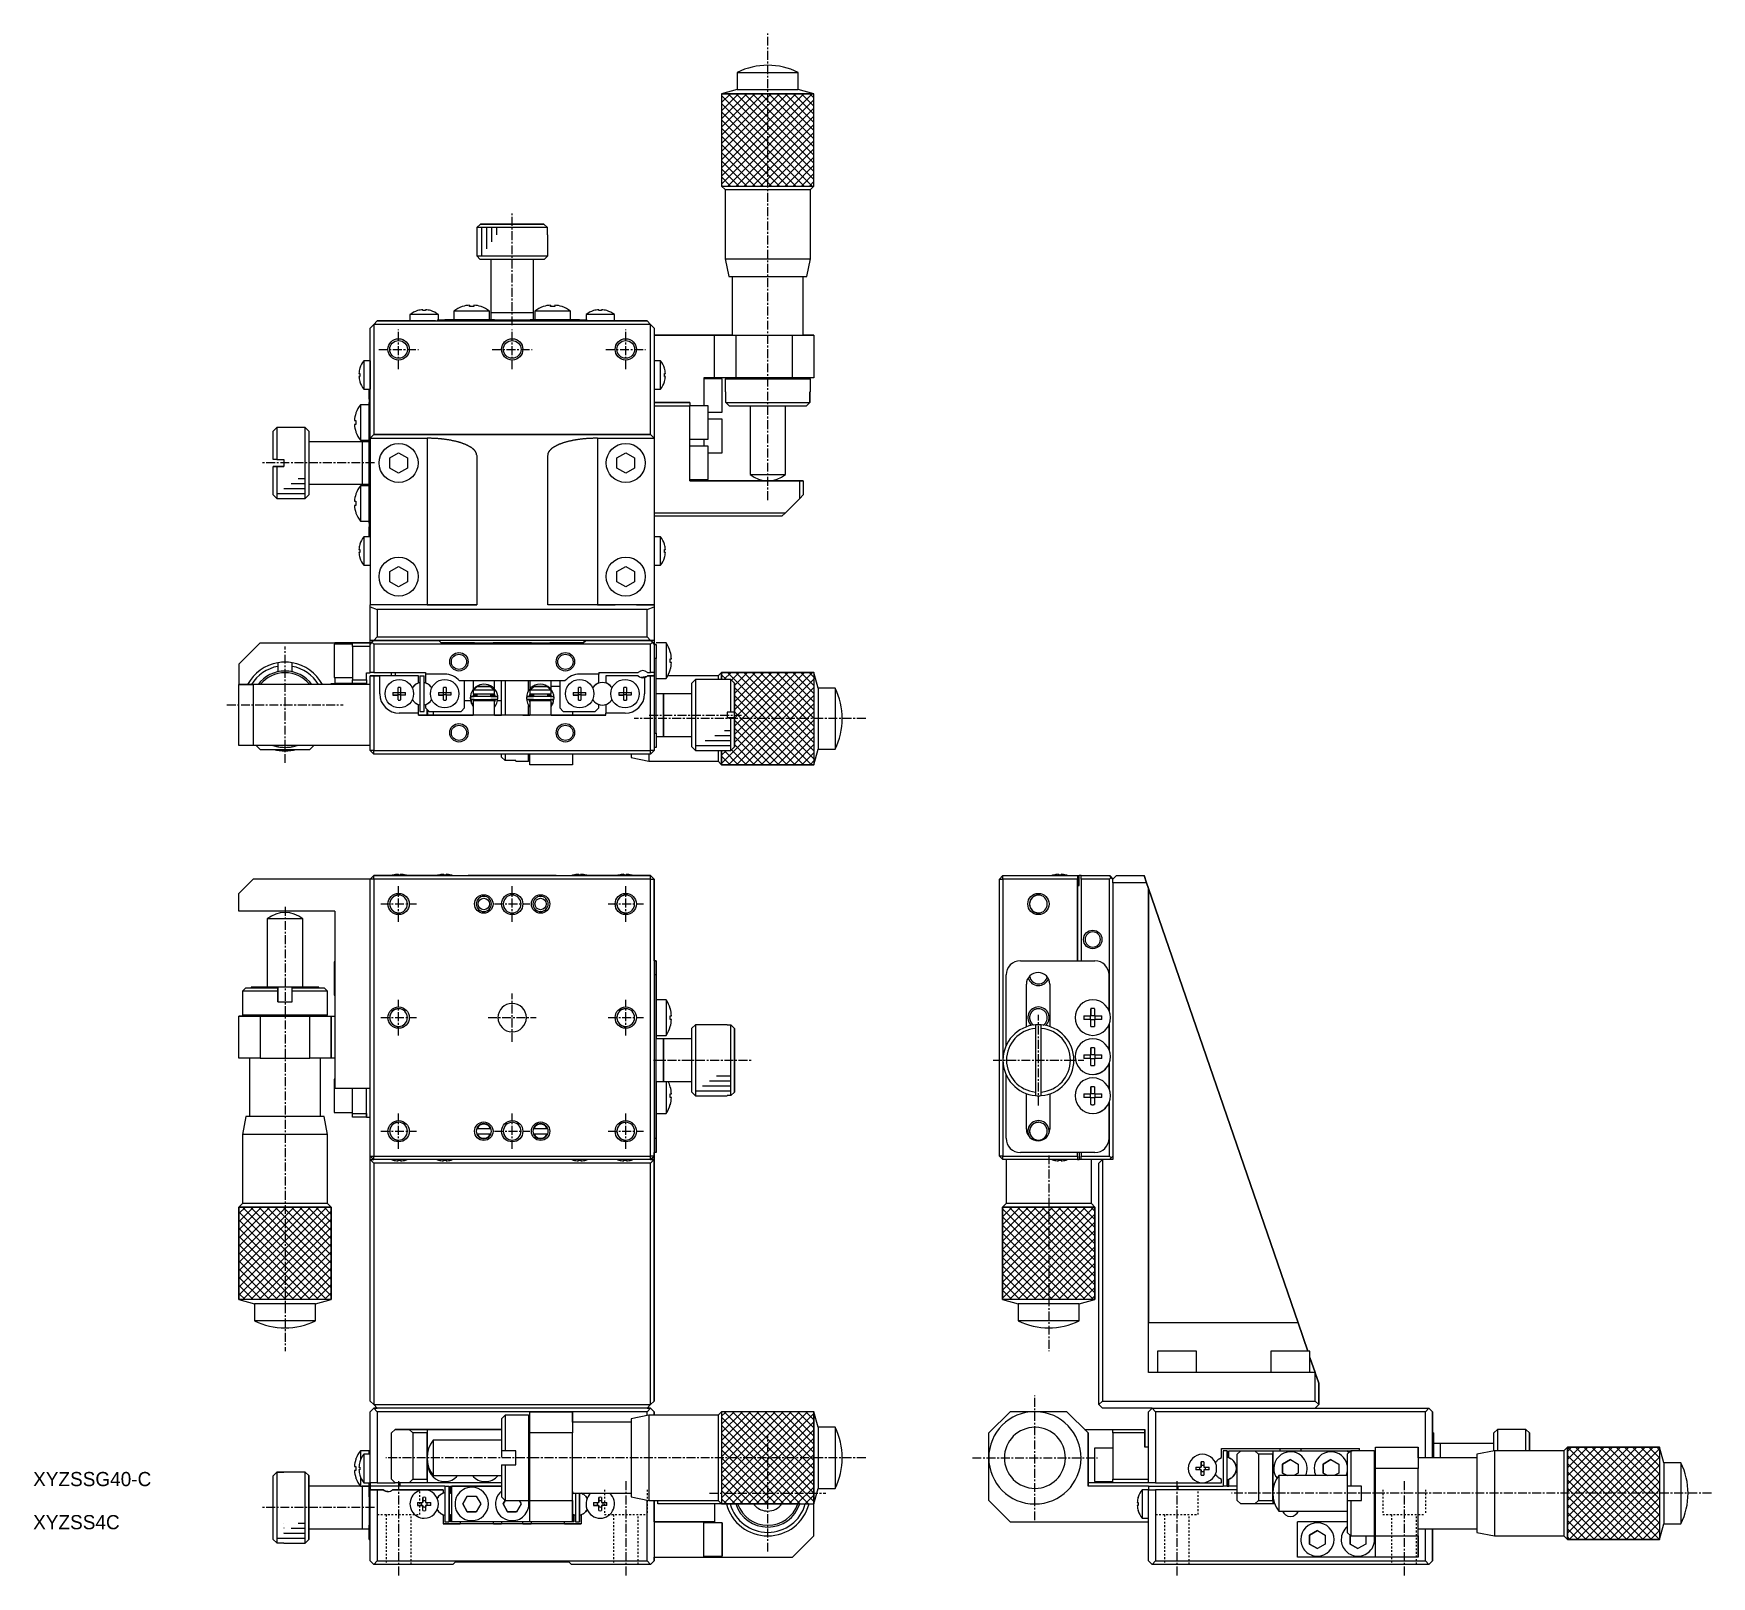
# Model space of a CAD drawing. Extents: x 81 to 317, y 60 to 277.
import ezdxf

# ---------------------------------------------------------------- set-up
doc = ezdxf.new("R2010")
doc.units = 0
doc.linetypes.add('CENTER', pattern=[2, 1.25, -0.25, 0.25, -0.25])
doc.linetypes.add('DOT', pattern=[0.5, 0.25, -0.25])
doc.layers.get('0').update_dxf_attribs({"linetype": 'CONTINUOUS'})
doc.layers.add('CENTER', color=1, linetype='CENTER')

msp = doc.modelspace()

# ---------------------------------------------------------------- texts
at = {"color": 7, "linetype": 'CONTINUOUS'}
for s, p in [('XYZSSG40-C', (80.8, 72.63)), ('XYZSS4C', (80.8, 66.56))]:
    msp.add_text(s, height=2, dxfattribs=at).set_placement(p)

# ---------------------------------------------------------------- linework, layer by layer
at = {"color": 7, "linetype": 'CONTINUOUS'}
for p, q in [((179.98, 271.73), (179.98, 269.32)), ((179.98, 271.73), (188.58, 271.73)), ((188.58, 269.32), (188.58, 271.73)), ((179.98, 269.32), (177.78, 268.73)), ((177.78, 268.73), (190.78, 268.73)), ((177.78, 268.73), (177.78, 255.73)), ((190.78, 268.73), (177.78, 268.73)), ((177.78, 268.73), (177.78, 255.73)), ((179.98, 269.32), (188.58, 269.32)), ((190.78, 268.73), (188.58, 269.32)), ((190.78, 255.73), (190.78, 268.73)), ((190.78, 255.73), (190.78, 268.73)), ((177.78, 255.73), (190.78, 255.73)), ((177.78, 255.73), (178.28, 255.23)), ((177.78, 255.73), (190.78, 255.73)), ((190.28, 255.23), (190.78, 255.73)), ((178.28, 255.23), (190.28, 255.23)), ((178.28, 255.23), (178.28, 245.48)), ((190.28, 245.48), (190.28, 255.23)), ((143.3, 248.88), (143.28, 248.88)), ((143.3, 248.88), (143.28, 248.88)), ((143.28, 248.88), (143.28, 245.88)), ((143.3, 249.88), (143.81, 250.38)), ((153.25, 249.88), (143.3, 249.88)), ((143.3, 249.88), (143.3, 248.88)), ((152.75, 250.38), (143.81, 250.38)), ((143.81, 250.38), (152.75, 250.38)), ((152.75, 250.38), (153.25, 249.88)), ((153.25, 248.88), (153.25, 249.88)), ((153.28, 248.88), (153.25, 248.88)), ((153.28, 248.88), (153.25, 248.88)), ((153.28, 245.88), (153.28, 248.88)), ((143.28, 245.88), (143.78, 245.38)), ((143.28, 245.88), (153.28, 245.88)), ((152.78, 245.38), (153.28, 245.88)), ((152.78, 245.38), (143.78, 245.38)), ((145.28, 245.38), (145.28, 237.88)), ((151.28, 237.88), (151.28, 245.38)), ((178.28, 245.48), (190.28, 245.48)), ((178.28, 245.48), (178.78, 242.98)), ((189.78, 242.98), (190.28, 245.48)), ((178.78, 242.98), (189.78, 242.98)), ((178.78, 242.98), (179.28, 242.98)), ((179.03, 242.98), (189.53, 242.98)), ((179.03, 242.98), (179.28, 242.98)), ((179.28, 242.98), (179.28, 234.73)), ((189.28, 234.73), (189.28, 242.98)), ((189.28, 242.98), (189.53, 242.98)), ((189.28, 242.98), (189.78, 242.98)), ((141.26, 238.75), (141.23, 238.75)), ((141.26, 238.75), (141.23, 238.75)), ((142.28, 238.96), (142.28, 238.75)), ((142.28, 238.75), (142.28, 238.96)), ((142.88, 238.75), (142.28, 238.75)), ((142.88, 238.96), (142.88, 238.75)), ((143.93, 238.75), (143.9, 238.75)), ((143.93, 238.75), (143.9, 238.75)), ((152.66, 238.75), (152.63, 238.75)), ((152.66, 238.75), (152.63, 238.75)), ((153.68, 238.96), (153.68, 238.75)), ((153.68, 238.75), (153.68, 238.96)), ((154.28, 238.75), (153.68, 238.75)), ((154.28, 238.96), (154.28, 238.75)), ((155.33, 238.75), (155.3, 238.75)), ((155.33, 238.75), (155.3, 238.75)), ((129.28, 236.73), (128.78, 236.23)), ((129.28, 236.73), (167.28, 236.73)), ((137.48, 236.73), (129.28, 236.73)), ((137.88, 237.63), (133.88, 237.63)), ((133.88, 237.63), (133.88, 236.73)), ((134.95, 238.19), (134.93, 238.19)), ((134.95, 238.19), (134.93, 238.19)), ((135.68, 238.19), (135.68, 238.32)), ((136.08, 238.19), (135.68, 238.19)), ((136.08, 238.32), (136.08, 238.19)), ((136.83, 238.19), (136.81, 238.19)), ((136.83, 238.19), (136.81, 238.19)), ((137.78, 236.88), (139.78, 236.88)), ((137.78, 236.88), (137.78, 236.73)), ((137.78, 236.88), (138.78, 236.88)), ((137.88, 236.88), (137.88, 237.63)), ((139.28, 236.88), (138.78, 236.88)), ((139.78, 236.88), (139.28, 236.88)), ((141.28, 236.88), (139.63, 236.88)), ((141.28, 236.88), (139.63, 236.88)), ((139.78, 236.88), (156.78, 236.88)), ((139.78, 236.88), (140.08, 236.88)), ((145.08, 238.1), (140.08, 238.1)), ((140.08, 238.1), (140.08, 236.88)), ((145.77, 236.88), (141.28, 236.88)), ((141.28, 236.88), (145.28, 236.88)), ((145.08, 236.88), (145.08, 238.1)), ((145.28, 236.88), (145.08, 236.88)), ((148.28, 237.88), (145.28, 237.88)), ((148.28, 237.88), (145.28, 237.88)), ((145.28, 237.88), (145.28, 236.88)), ((151.28, 237.88), (148.28, 237.88)), ((151.28, 237.88), (148.28, 237.88)), ((155.28, 236.88), (150.79, 236.88)), ((151.28, 236.88), (151.28, 237.88)), ((151.28, 236.88), (155.28, 236.88)), ((152.68, 236.88), (151.28, 236.88)), ((156.48, 238.1), (151.48, 238.1)), ((151.48, 238.1), (151.48, 236.88)), ((156.48, 236.88), (151.48, 236.88)), ((152.48, 236.88), (155.48, 236.88)), ((152.48, 236.88), (152.68, 236.88)), ((152.68, 236.88), (152.68, 236.88)), ((155.28, 236.88), (155.28, 236.88)), ((155.28, 236.88), (155.48, 236.88)), ((156.93, 236.88), (155.28, 236.88)), ((155.28, 236.88), (156.78, 236.88)), ((156.93, 236.88), (155.28, 236.88)), ((156.48, 236.88), (156.48, 238.1)), ((156.78, 236.88), (158.78, 236.88)), ((157.28, 236.88), (156.78, 236.88)), ((157.78, 236.88), (157.28, 236.88)), ((157.78, 236.88), (158.78, 236.88)), ((162.68, 237.63), (158.68, 237.63)), ((158.68, 237.63), (158.68, 236.88)), ((158.78, 236.88), (158.78, 236.73)), ((167.28, 236.73), (158.78, 236.73)), ((162.68, 236.73), (158.78, 236.73)), ((159.68, 236.73), (159.68, 236.73)), ((159.75, 238.19), (159.73, 238.19)), ((159.75, 238.19), (159.73, 238.19)), ((160.48, 238.19), (160.48, 238.32)), ((160.88, 238.19), (160.48, 238.19)), ((160.88, 238.32), (160.88, 238.19)), ((161.63, 238.19), (161.61, 238.19)), ((161.63, 238.19), (161.61, 238.19)), ((161.68, 236.73), (161.68, 236.73)), ((162.68, 236.73), (162.68, 237.63)), ((167.78, 236.23), (167.28, 236.73)), ((128.78, 236.23), (128.28, 235.73)), ((128.28, 220.23), (128.28, 235.73)), ((167.78, 236.23), (128.78, 236.23)), ((128.78, 236.23), (128.78, 220.73)), ((167.78, 220.73), (167.78, 236.23)), ((168.28, 235.73), (167.78, 236.23)), ((168.28, 235.73), (168.28, 220.23)), ((176.78, 234.73), (168.28, 234.73)), ((168.28, 234.73), (176.78, 234.73)), ((176.78, 228.73), (176.78, 234.73)), ((176.78, 234.73), (179.78, 234.73)), ((179.28, 234.73), (176.78, 234.73)), ((179.78, 234.73), (187.78, 234.73)), ((179.78, 234.73), (179.78, 228.73)), ((187.78, 234.73), (190.78, 234.73)), ((187.78, 228.73), (187.78, 234.73)), ((190.78, 234.73), (189.28, 234.73)), ((190.78, 234.73), (190.78, 228.73)), ((126.69, 229.33), (126.82, 229.33)), ((126.82, 230.08), (126.82, 230.06)), ((126.82, 229.33), (126.82, 228.93)), ((127.38, 231.13), (127.38, 227.13)), ((128.28, 231.13), (127.38, 231.13)), ((128.28, 231.13), (128.28, 227.13)), ((128.28, 230.13), (128.28, 230.13)), ((169.18, 231.13), (168.28, 231.13)), ((169.18, 227.13), (169.18, 231.13)), ((169.73, 230.06), (169.73, 230.08)), ((169.73, 228.93), (169.73, 229.33)), ((169.73, 229.33), (169.87, 229.33)), ((126.82, 228.93), (126.69, 228.93)), ((126.82, 228.2), (126.82, 228.18)), ((127.38, 227.13), (128.28, 227.13)), ((128.13, 226.23), (128.13, 227.13)), ((128.28, 228.13), (128.28, 228.13)), ((128.28, 227.23), (128.28, 227.23)), ((128.28, 227.23), (128.28, 227.23)), ((168.28, 227.13), (169.18, 227.13)), ((169.87, 228.93), (169.73, 228.93)), ((169.73, 228.18), (169.73, 228.2)), ((175.28, 228.73), (175.28, 224.78)), ((176.78, 228.73), (175.28, 228.73)), ((177.88, 228.58), (175.28, 228.58)), ((179.78, 228.73), (176.78, 228.73)), ((177.88, 223.88), (177.88, 228.58)), ((178.48, 228.73), (178.28, 228.53)), ((190.28, 228.53), (178.28, 228.53)), ((178.28, 228.53), (178.28, 226.73)), ((187.78, 228.73), (179.78, 228.73)), ((190.78, 228.73), (187.78, 228.73)), ((190.28, 228.53), (190.08, 228.73)), ((190.28, 226.73), (190.28, 228.53)), ((126.91, 224.93), (126.91, 219.93)), ((128.13, 224.93), (126.91, 224.93)), ((128.13, 225.73), (128.13, 226.23)), ((128.13, 225.73), (128.13, 225.23)), ((128.13, 223.23), (128.13, 225.23)), ((128.13, 225.23), (128.28, 225.23)), ((128.13, 225.23), (128.28, 225.23)), ((168.28, 225.23), (173.28, 225.23)), ((168.78, 225.23), (168.28, 225.23)), ((173.28, 224.73), (168.28, 224.73)), ((173.28, 225.23), (168.78, 225.23)), ((173.28, 225.23), (173.28, 224.73)), ((175.88, 224.78), (173.28, 224.78)), ((173.28, 214.23), (173.28, 224.73)), ((175.88, 220.08), (175.88, 224.78)), ((178.36, 226.73), (178.28, 226.73)), ((178.36, 226.73), (178.28, 226.73)), ((178.36, 225.23), (178.36, 226.73)), ((178.36, 225.23), (190.2, 225.23)), ((178.87, 224.73), (178.36, 225.23)), ((189.69, 224.73), (178.87, 224.73)), ((179.64, 224.73), (178.87, 224.73)), ((181.78, 224.73), (181.78, 215.11)), ((186.78, 215.11), (186.78, 224.73)), ((189.69, 224.73), (188.92, 224.73)), ((190.2, 225.23), (189.69, 224.73)), ((190.2, 226.73), (190.2, 225.23)), ((190.28, 226.73), (190.2, 226.73)), ((190.2, 225.23), (190.2, 226.73)), ((190.28, 226.73), (190.2, 226.73)), ((126.05, 222.73), (126.26, 222.73)), ((126.26, 223.78), (126.26, 223.75)), ((126.26, 222.73), (126.26, 222.13)), ((128.13, 222.43), (128.13, 223.23)), ((128.13, 223.23), (128.13, 222.43)), ((128.13, 210.23), (128.13, 222.43)), ((175.88, 223.88), (177.88, 223.88)), ((177.88, 222.88), (175.88, 222.88)), ((177.88, 218.18), (177.88, 222.88)), ((115.13, 221.73), (114.63, 221.23)), ((114.63, 217.23), (114.63, 221.23)), ((115.13, 221.73), (115.13, 217.23)), ((119.13, 221.73), (115.13, 221.73)), ((119.13, 211.73), (119.13, 221.73)), ((119.63, 221.23), (119.13, 221.73)), ((119.63, 221.23), (119.63, 212.23)), ((126.26, 222.13), (126.05, 222.13)), ((126.26, 221.12), (126.26, 221.08)), ((126.91, 219.93), (128.13, 219.93)), ((128.28, 220.23), (128.78, 220.73)), ((128.78, 220.73), (128.28, 220.23)), ((128.28, 220.22), (128.28, 220.23)), ((128.28, 220.22), (128.28, 196.73)), ((128.28, 220.22), (136.28, 220.22)), ((167.78, 220.73), (128.78, 220.73)), ((128.78, 220.73), (167.78, 220.73)), ((160.28, 220.21), (168.28, 220.21)), ((167.78, 220.73), (168.28, 220.23)), ((168.28, 220.23), (167.78, 220.73)), ((168.28, 220.23), (168.28, 220.21)), ((168.28, 220.21), (168.28, 219.23)), ((173.28, 220.08), (175.88, 220.08)), ((175.28, 220.08), (175.28, 219.08)), ((127.13, 219.73), (119.63, 219.73)), ((127.13, 219.73), (127.13, 213.73)), ((127.13, 219.73), (127.13, 213.73)), ((128.13, 219.73), (127.13, 219.73)), ((131.03, 217.45), (132.28, 218.17)), ((131.03, 216.01), (131.03, 217.45)), ((132.28, 218.17), (133.53, 217.45)), ((133.53, 217.45), (133.53, 216.01)), ((143.28, 217.8), (143.28, 196.73)), ((153.28, 196.73), (153.28, 217.8)), ((163.03, 217.45), (164.28, 218.17)), ((163.03, 216.01), (163.03, 217.45)), ((164.28, 218.17), (165.53, 217.45)), ((165.53, 217.45), (165.53, 216.01)), ((168.28, 219.23), (168.28, 218.23)), ((168.28, 218.23), (168.28, 218.03)), ((168.28, 218.03), (168.28, 215.23)), ((175.88, 219.08), (173.28, 219.08)), ((175.88, 214.38), (175.88, 219.08)), ((175.88, 218.18), (177.88, 218.18)), ((115.13, 217.23), (114.63, 217.23)), ((114.63, 212.23), (114.63, 216.23)), ((114.63, 216.23), (114.63, 216.23)), ((114.63, 216.23), (115.13, 216.23)), ((115.13, 216.23), (114.63, 216.23)), ((115.13, 217.23), (116.13, 217.23)), ((116.13, 216.23), (115.13, 216.23)), ((115.13, 216.23), (116.13, 216.23)), ((115.13, 216.23), (115.13, 211.73)), ((116.13, 217.23), (116.13, 216.23)), ((132.28, 215.29), (131.03, 216.01)), ((133.53, 216.01), (132.28, 215.29)), ((164.28, 215.29), (163.03, 216.01)), ((165.53, 216.01), (164.28, 215.29)), ((168.28, 215.23), (168.28, 212.33)), ((181.78, 215.11), (186.78, 215.11)), ((119.63, 213.73), (127.13, 213.73)), ((126.91, 213.53), (126.91, 208.53)), ((128.13, 213.53), (126.91, 213.53)), ((127.13, 213.73), (128.13, 213.73)), ((128.13, 213.53), (128.13, 208.53)), ((173.28, 214.38), (175.88, 214.38)), ((173.28, 214.23), (184.28, 214.23)), ((188.78, 214.23), (173.28, 214.23)), ((184.28, 214.23), (188.78, 214.23)), ((188.78, 214.23), (189.28, 214.23)), ((189.28, 214.23), (188.78, 214.23)), ((188.78, 211.73), (188.78, 214.23)), ((189.28, 214.23), (189.28, 212.23)), ((114.63, 212.23), (115.13, 211.73)), ((115.13, 211.73), (119.13, 211.73)), ((119.13, 211.73), (119.63, 212.23)), ((126.05, 211.33), (126.26, 211.33)), ((126.26, 210.73), (126.05, 210.73)), ((126.26, 212.38), (126.26, 212.35)), ((126.26, 211.33), (126.26, 210.73)), ((168.28, 212.33), (168.28, 209.73)), ((186.78, 209.73), (188.78, 211.73)), ((189.28, 212.23), (188.78, 211.73)), ((126.26, 209.72), (126.26, 209.68)), ((126.91, 208.53), (128.13, 208.53)), ((128.13, 208.23), (128.13, 210.23)), ((128.13, 208.23), (128.13, 207.73)), ((128.13, 208.23), (128.28, 208.23)), ((128.13, 208.23), (128.28, 208.23)), ((168.28, 209.73), (186.78, 209.73)), ((168.28, 209.73), (168.28, 205.33)), ((186.28, 209.23), (168.28, 209.23)), ((186.78, 209.73), (186.28, 209.23)), ((127.38, 206.33), (127.38, 202.33)), ((128.28, 206.33), (127.38, 206.33)), ((128.13, 207.23), (128.13, 207.73)), ((128.13, 206.33), (128.13, 207.23)), ((169.18, 206.33), (168.28, 206.33)), ((169.18, 202.33), (169.18, 206.33)), ((126.69, 204.53), (126.82, 204.53)), ((126.82, 204.13), (126.69, 204.13)), ((126.82, 205.28), (126.82, 205.26)), ((126.82, 204.53), (126.82, 204.13)), ((126.82, 203.4), (126.82, 203.38)), ((168.28, 205.33), (168.28, 203.33)), ((168.28, 203.33), (168.28, 196.73)), ((169.73, 205.26), (169.73, 205.28)), ((169.73, 204.13), (169.73, 204.53)), ((169.73, 204.53), (169.87, 204.53)), ((169.87, 204.13), (169.73, 204.13)), ((169.73, 203.38), (169.73, 203.4)), ((127.38, 202.33), (128.28, 202.33)), ((131.03, 201.45), (132.28, 202.17)), ((131.03, 200.01), (131.03, 201.45)), ((132.28, 202.17), (133.53, 201.45)), ((133.53, 201.45), (133.53, 200.01)), ((163.03, 201.45), (164.28, 202.17)), ((163.03, 200.01), (163.03, 201.45)), ((164.28, 202.17), (165.53, 201.45)), ((165.53, 201.45), (165.53, 200.01)), ((168.28, 202.33), (169.18, 202.33)), ((132.28, 199.29), (131.03, 200.01)), ((133.53, 200.01), (132.28, 199.29)), ((164.28, 199.29), (163.03, 200.01)), ((165.53, 200.01), (164.28, 199.29)), ((143.28, 196.73), (128.28, 196.73)), ((130.78, 196.73), (128.28, 196.73)), ((128.28, 196.46), (128.28, 196.73)), ((128.28, 191.73), (128.28, 196.46)), ((128.28, 196.46), (129.28, 196.11)), ((130.78, 196.73), (130.53, 196.73)), ((130.78, 196.73), (130.53, 196.73)), ((136.28, 196.73), (133.78, 196.73)), ((134.03, 196.73), (133.78, 196.73)), ((134.03, 196.73), (133.78, 196.73)), ((136.28, 196.73), (143.28, 196.73)), ((168.28, 196.73), (153.28, 196.73)), ((160.28, 196.73), (153.28, 196.73)), ((160.28, 196.73), (162.78, 196.73)), ((162.78, 196.73), (162.53, 196.73)), ((162.78, 196.73), (162.53, 196.73)), ((165.78, 196.73), (168.28, 196.73)), ((166.03, 196.73), (165.78, 196.73)), ((166.03, 196.73), (165.78, 196.73)), ((167.28, 196.11), (168.28, 196.46)), ((168.28, 196.73), (168.28, 196.46)), ((168.28, 196.46), (168.28, 191.73)), ((167.28, 196.11), (129.28, 196.11)), ((129.28, 196.11), (129.28, 192.23)), ((167.28, 192.23), (167.28, 196.11)), ((128.28, 191.38), (128.28, 191.73)), ((128.78, 191.73), (128.28, 191.73)), ((128.53, 191.48), (128.28, 191.23)), ((128.28, 191.23), (128.53, 191.48)), ((128.78, 191.73), (128.53, 191.48)), ((128.78, 191.73), (128.53, 191.48)), ((128.53, 191.48), (128.78, 191.23)), ((128.78, 191.73), (129.28, 192.23)), ((137.93, 191.73), (128.78, 191.73)), ((128.78, 191.73), (137.93, 191.73)), ((129.28, 192.23), (167.28, 192.23)), ((158.63, 191.73), (137.93, 191.73)), ((137.93, 191.73), (138.28, 191.38)), ((138.28, 191.38), (137.93, 191.73)), ((158.28, 191.38), (158.63, 191.73)), ((158.63, 191.73), (158.28, 191.38)), ((167.78, 191.73), (158.63, 191.73)), ((158.63, 191.73), (167.78, 191.73)), ((167.28, 192.23), (167.78, 191.73)), ((168.03, 191.48), (167.78, 191.73)), ((168.28, 191.73), (167.78, 191.73)), ((168.03, 191.48), (167.78, 191.73)), ((167.78, 191.23), (168.03, 191.48)), ((168.28, 191.23), (168.03, 191.48)), ((168.03, 191.48), (168.28, 191.23)), ((168.28, 191.73), (168.28, 191.23)), ((109.78, 188.38), (112.78, 191.38)), ((112.78, 191.38), (109.78, 188.38)), ((112.78, 191.38), (123.28, 191.38)), ((112.78, 191.38), (114.78, 191.38)), ((117.78, 191.38), (123.28, 191.38)), ((125.78, 191.23), (123.18, 191.23)), ((123.18, 191.23), (123.18, 186.53)), ((125.78, 191.38), (123.28, 191.38)), ((123.28, 191.38), (125.78, 191.38)), ((123.28, 191.31), (123.28, 191.38)), ((125.78, 191.31), (123.28, 191.31)), ((123.28, 191.31), (123.28, 191.23)), ((128.28, 191.38), (125.78, 191.38)), ((125.78, 191.38), (128.28, 191.38)), ((125.78, 190.88), (125.78, 191.38)), ((125.78, 190.88), (125.78, 186.18)), ((128.28, 190.88), (125.78, 190.88)), ((128.28, 191.38), (128.28, 191.23)), ((128.28, 187.23), (128.28, 191.23)), ((167.78, 191.23), (128.78, 191.23)), ((128.78, 191.23), (128.78, 187.23)), ((138.28, 191.38), (158.28, 191.38)), ((142.98, 191.38), (138.28, 191.38)), ((150.98, 191.38), (145.58, 191.38)), ((150.26, 191.38), (146.26, 191.38)), ((148.26, 191.38), (146.26, 191.38)), ((150.26, 191.38), (148.26, 191.38)), ((158.28, 191.38), (153.58, 191.38)), ((167.78, 187.23), (167.78, 191.23)), ((168.28, 191.23), (168.28, 187.23)), ((168.58, 191.18), (168.28, 191.18)), ((168.28, 191.18), (168.58, 191.18)), ((169.97, 191.38), (168.58, 191.38)), ((168.58, 191.18), (168.58, 189.18)), ((168.58, 178.68), (168.58, 189.18)), ((169.97, 191.38), (169.97, 186.38)), ((170.54, 190.14), (170.55, 190.14)), ((170.54, 189.14), (170.71, 189.14)), ((109.78, 188.38), (109.78, 185.53)), ((115.28, 188.6), (115.28, 188.09)), ((115.28, 188.09), (115.28, 187.33)), ((117.28, 188.09), (117.28, 188.6)), ((117.28, 187.33), (117.28, 188.09)), ((127.78, 186.18), (127.78, 187.18)), ((127.78, 187.18), (128.28, 187.18)), ((128.78, 187.23), (128.28, 187.23)), ((128.28, 187.18), (128.28, 187.23)), ((128.28, 185.53), (128.28, 186.73)), ((128.78, 186.73), (128.28, 186.73)), ((128.28, 186.73), (128.78, 186.73)), ((128.78, 187.23), (136.08, 187.23)), ((128.78, 186.73), (128.78, 176.23)), ((128.78, 186.73), (129.63, 186.73)), ((129.63, 186.73), (128.78, 186.73)), ((129.63, 184.23), (129.63, 186.73)), ((135.08, 186.73), (129.63, 186.73)), ((135.08, 186.73), (129.63, 186.73)), ((131.28, 186.73), (131.28, 187.23)), ((131.78, 187.23), (131.78, 186.73)), ((135.08, 185.78), (135.08, 186.73)), ((135.28, 186.73), (135.28, 181.73)), ((135.28, 186.73), (135.88, 186.73)), ((135.28, 186.73), (135.88, 186.73)), ((135.88, 181.73), (135.88, 186.73)), ((136.08, 187.23), (136.08, 186.98)), ((138.78, 186.98), (136.08, 186.98)), ((136.08, 186.98), (136.08, 185.78)), ((160.48, 186.98), (157.78, 186.98)), ((160.48, 187.23), (166.02, 187.23)), ((160.48, 187.23), (160.48, 186.98)), ((160.48, 185.78), (160.48, 186.98)), ((166.02, 186.73), (161.48, 186.73)), ((166.02, 186.73), (161.48, 186.73)), ((161.48, 186.73), (161.48, 185.78)), ((167.34, 187.23), (167.78, 187.23)), ((167.34, 186.73), (167.78, 186.73)), ((167.78, 186.73), (167.34, 186.73)), ((168.28, 187.23), (167.78, 187.23)), ((167.78, 176.23), (167.78, 186.73)), ((168.28, 186.73), (167.78, 186.73)), ((167.78, 186.73), (168.28, 186.73)), ((168.28, 187.23), (168.28, 186.73)), ((168.28, 186.73), (168.28, 176.23)), ((177.28, 186.73), (170.18, 186.73)), ((170.71, 188.62), (170.54, 188.62)), ((170.71, 188.62), (170.54, 188.62)), ((170.55, 187.62), (170.54, 187.62)), ((170.55, 187.62), (170.54, 187.62)), ((177.78, 187.23), (177.28, 186.73)), ((177.28, 186.73), (177.28, 186.23)), ((177.78, 186.23), (177.78, 187.23)), ((177.78, 187.23), (190.78, 187.23)), ((191.37, 185.03), (190.78, 187.23)), ((190.78, 187.23), (190.78, 174.23)), ((123.28, 185.53), (109.78, 185.53)), ((109.78, 176.93), (109.78, 185.53)), ((109.78, 185.53), (111.78, 185.53)), ((128.28, 185.53), (111.78, 185.53)), ((111.78, 185.53), (111.78, 176.93)), ((122.78, 185.53), (122.78, 185.68)), ((122.78, 185.68), (123.28, 185.68)), ((123.18, 186.53), (125.78, 186.53)), ((123.28, 186.53), (123.28, 185.72)), ((123.28, 185.72), (125.78, 185.72)), ((123.28, 185.68), (123.28, 185.72)), ((125.78, 185.68), (123.28, 185.68)), ((128.28, 185.53), (123.28, 185.53)), ((125.78, 186.18), (127.78, 186.18)), ((125.78, 185.68), (125.78, 186.18)), ((127.78, 185.68), (125.78, 185.68)), ((127.78, 186.18), (127.78, 185.68)), ((128.28, 176.93), (128.28, 185.53)), ((128.28, 176.93), (128.28, 185.53)), ((131.49, 184.41), (132.2, 184.41)), ((132.2, 184.41), (132.2, 185.12)), ((132.21, 184.4), (132.2, 184.41)), ((132.21, 184.06), (132.21, 184.4)), ((132.21, 184.4), (132.55, 184.4)), ((132.55, 184.4), (132.56, 184.41)), ((132.55, 184.4), (132.55, 184.06)), ((132.56, 185.12), (132.56, 184.41)), ((132.56, 184.41), (133.26, 184.41)), ((134.82, 185.63), (135.08, 185.78)), ((136.34, 185.63), (136.08, 185.78)), ((136.28, 185.66), (136.28, 185.67)), ((137.89, 184.41), (138.6, 184.41)), ((138.6, 184.41), (138.6, 185.12)), ((138.61, 184.4), (138.6, 184.41)), ((138.61, 184.06), (138.61, 184.4)), ((138.61, 184.4), (138.95, 184.4)), ((138.95, 184.4), (138.96, 184.41)), ((138.95, 184.4), (138.95, 184.06)), ((138.96, 185.12), (138.96, 184.41)), ((138.96, 184.41), (139.66, 184.41)), ((155.7, 186.03), (140.86, 186.03)), ((141.58, 182.23), (141.58, 186.03)), ((142.78, 186.03), (142.78, 184.81)), ((142.78, 184.81), (142.78, 184.81)), ((142.78, 184.73), (142.78, 184.23)), ((142.83, 184.73), (142.78, 184.73)), ((142.83, 184.73), (143.36, 185.23)), ((145.72, 184.73), (142.83, 184.73)), ((145.2, 185.23), (143.36, 185.23)), ((143.36, 185.23), (145.2, 185.23)), ((145.2, 185.23), (145.72, 184.73)), ((145.78, 184.73), (145.72, 184.73)), ((145.78, 184.92), (145.78, 186.03)), ((145.78, 184.92), (145.78, 184.92)), ((145.78, 184.23), (145.78, 184.73)), ((146.78, 181.23), (146.78, 186.03)), ((146.78, 185.37), (146.78, 186.03)), ((147.28, 186.03), (147.28, 181.23)), ((150.58, 184.66), (150.58, 186.03)), ((150.78, 186.03), (150.78, 184.92)), ((150.78, 184.73), (150.78, 184.23)), ((150.83, 184.73), (150.78, 184.73)), ((150.83, 184.73), (151.36, 185.23)), ((153.72, 184.73), (150.83, 184.73)), ((153.2, 185.23), (151.36, 185.23)), ((151.36, 185.23), (153.2, 185.23)), ((153.2, 185.23), (153.72, 184.73)), ((153.78, 184.73), (153.72, 184.73)), ((153.78, 184.81), (153.78, 186.03)), ((154.98, 185.23), (153.78, 185.23)), ((153.78, 184.23), (153.78, 184.73)), ((154.98, 186.03), (154.98, 182.23)), ((156.89, 184.41), (157.6, 184.41)), ((157.6, 184.41), (157.6, 185.12)), ((157.61, 184.4), (157.6, 184.41)), ((157.61, 184.06), (157.61, 184.4)), ((157.61, 184.4), (157.95, 184.4)), ((157.95, 184.4), (157.96, 184.41)), ((157.95, 184.4), (157.95, 184.06)), ((157.96, 185.12), (157.96, 184.41)), ((157.96, 184.41), (158.66, 184.41)), ((160.22, 185.63), (160.48, 185.78)), ((160.46, 185.73), (160.39, 185.73)), ((161.74, 185.63), (161.48, 185.78)), ((161.57, 185.73), (161.5, 185.73)), ((163.29, 184.41), (164, 184.41)), ((164, 184.41), (164, 185.12)), ((164.01, 184.4), (164, 184.41)), ((164.01, 184.06), (164.01, 184.4)), ((164.01, 184.4), (164.35, 184.4)), ((164.35, 184.4), (164.36, 184.41)), ((164.35, 184.4), (164.35, 184.06)), ((164.36, 185.12), (164.36, 184.41)), ((164.36, 184.41), (165.06, 184.41)), ((167.28, 186.68), (166.43, 186.51)), ((166.93, 186.51), (166.93, 184.23)), ((168.58, 186.38), (169.97, 186.38)), ((174.08, 186.23), (173.58, 185.73)), ((173.58, 181.23), (173.58, 185.73)), ((174.08, 186.23), (174.08, 181.23)), ((179.08, 186.23), (177.78, 186.23)), ((179.08, 181.63), (179.08, 186.23)), ((179.58, 185.73), (179.08, 186.23)), ((179.58, 185.73), (179.58, 181.63)), ((179.58, 176.73), (179.58, 185.73)), ((191.37, 185.03), (191.37, 180.83)), ((193.78, 185.03), (191.37, 185.03)), ((193.78, 185.03), (193.78, 180.83)), ((131.49, 184.05), (132.2, 184.05)), ((132.2, 184.05), (131.49, 184.05)), ((132.21, 184.06), (132.2, 184.05)), ((132.2, 183.35), (132.2, 184.05)), ((132.55, 184.06), (132.21, 184.06)), ((132.55, 184.06), (132.56, 184.05)), ((133.26, 184.05), (132.56, 184.05)), ((133.26, 184.05), (132.56, 184.05)), ((132.56, 184.05), (132.56, 183.35)), ((134.82, 182.83), (135.08, 182.68)), ((135.08, 182.68), (134.82, 182.83)), ((135.08, 181.48), (135.08, 182.68)), ((136.08, 182.68), (136.34, 182.83)), ((136.08, 182.68), (136.34, 182.83)), ((136.08, 182.68), (136.08, 182.23)), ((136.08, 182.23), (136.58, 181.73)), ((136.28, 182.8), (136.28, 182.81)), ((136.28, 181.23), (136.28, 182.03)), ((137.89, 184.05), (138.6, 184.05)), ((138.6, 184.05), (137.89, 184.05)), ((138.61, 184.06), (138.6, 184.05)), ((138.6, 183.35), (138.6, 184.05)), ((138.95, 184.06), (138.61, 184.06)), ((138.95, 184.06), (138.96, 184.05)), ((139.66, 184.05), (138.96, 184.05)), ((139.66, 184.05), (138.96, 184.05)), ((138.96, 184.05), (138.96, 183.35)), ((141.08, 181.73), (141.58, 182.23)), ((142.42, 183.23), (141.58, 183.23)), ((142.38, 183.6), (142.51, 182.92)), ((142.49, 183.25), (142.48, 183.22)), ((142.48, 183.22), (142.48, 183.18)), ((142.48, 183.18), (142.48, 183.15)), ((142.48, 183.15), (142.48, 183.11)), ((142.48, 183.11), (142.48, 183.08)), ((142.48, 183.08), (142.48, 183.05)), ((142.48, 183.05), (142.49, 183.01)), ((142.5, 183.32), (142.49, 183.29)), ((142.49, 183.29), (142.49, 183.25)), ((142.49, 183.01), (142.49, 182.98)), ((142.49, 182.98), (142.5, 182.94)), ((142.51, 183.35), (142.5, 183.32)), ((142.5, 182.94), (142.51, 182.91)), ((142.52, 183.38), (142.51, 183.35)), ((142.51, 182.91), (142.52, 182.88)), ((142.54, 183.42), (142.52, 183.38)), ((142.52, 182.88), (142.53, 182.86)), ((142.53, 182.86), (142.78, 182.44)), ((142.54, 183.43), (142.54, 183.42)), ((142.54, 182.85), (142.78, 182.93)), ((146.08, 183.82), (142.58, 183.82)), ((142.58, 183.82), (142.93, 183.82)), ((142.58, 183.42), (146.08, 183.42)), ((142.93, 183.42), (142.58, 183.42)), ((142.78, 184.23), (145.78, 184.23)), ((145.78, 183.23), (142.78, 183.23)), ((142.78, 183.23), (142.78, 181.23)), ((143.28, 183.23), (142.78, 183.23)), ((142.79, 183.82), (142.9, 184.23)), ((142.83, 184.03), (143.28, 184.03)), ((142.89, 183.23), (142.9, 183.24)), ((142.9, 183.25), (142.91, 183.26)), ((142.9, 183.24), (142.9, 183.25)), ((142.91, 183.28), (142.92, 183.29)), ((142.91, 183.26), (142.91, 183.28)), ((142.92, 183.29), (142.93, 183.3)), ((142.93, 183.3), (142.94, 183.31)), ((142.94, 183.31), (142.95, 183.32)), ((142.95, 183.32), (142.96, 183.33)), ((142.96, 183.33), (142.97, 183.34)), ((142.97, 183.34), (142.98, 183.35)), ((142.98, 183.35), (142.99, 183.36)), ((142.99, 183.36), (143, 183.37)), ((143, 183.37), (143.02, 183.38)), ((143.02, 183.38), (143.03, 183.39)), ((143.03, 183.39), (143.04, 183.39)), ((143.04, 183.39), (143.06, 183.4)), ((143.06, 183.4), (143.07, 183.41)), ((143.07, 183.41), (143.08, 183.41)), ((143.08, 183.41), (143.1, 183.41)), ((143.1, 183.41), (143.11, 183.42)), ((143.11, 183.42), (143.13, 183.42)), ((143.13, 183.42), (143.14, 183.42)), ((143.14, 183.42), (143.16, 183.42)), ((143.16, 183.42), (143.17, 183.42)), ((143.17, 183.42), (143.18, 183.42)), ((143.28, 184.23), (143.28, 183.82)), ((143.28, 183.42), (143.28, 183.23)), ((145.28, 183.23), (143.28, 183.23)), ((145.28, 183.23), (143.28, 183.23)), ((145.28, 183.82), (145.28, 184.23)), ((145.28, 184.03), (145.78, 184.03)), ((145.28, 183.82), (146.08, 183.82)), ((146.08, 183.42), (145.28, 183.42)), ((145.28, 183.23), (145.28, 183.42)), ((145.78, 183.23), (145.28, 183.23)), ((145.47, 183.42), (145.49, 183.42)), ((145.49, 183.42), (145.5, 183.42)), ((145.5, 183.42), (145.52, 183.42)), ((145.52, 183.42), (145.53, 183.42)), ((145.53, 183.42), (145.55, 183.42)), ((145.55, 183.42), (145.56, 183.41)), ((145.56, 183.41), (145.58, 183.41)), ((145.58, 183.41), (145.59, 183.4)), ((145.59, 183.4), (145.6, 183.4)), ((145.6, 183.4), (145.62, 183.39)), ((145.62, 183.39), (145.63, 183.38)), ((145.63, 183.38), (145.64, 183.38)), ((145.64, 183.38), (145.65, 183.37)), ((145.65, 183.37), (145.66, 183.36)), ((145.66, 183.36), (145.68, 183.35)), ((145.68, 183.35), (145.69, 183.34)), ((145.69, 183.34), (145.7, 183.33)), ((145.7, 183.33), (145.71, 183.32)), ((145.71, 183.32), (145.72, 183.31)), ((145.72, 183.31), (145.72, 183.29)), ((145.72, 183.29), (145.73, 183.28)), ((145.73, 183.28), (145.74, 183.27)), ((145.74, 183.27), (145.75, 183.26)), ((145.75, 184.23), (145.86, 183.82)), ((145.75, 183.26), (145.75, 183.24)), ((145.75, 183.24), (145.76, 183.23)), ((145.78, 184.03), (145.78, 184.17)), ((145.78, 181.23), (145.78, 183.23)), ((145.82, 183.2), (145.78, 183.08)), ((145.86, 183.42), (145.82, 183.2)), ((146.12, 182.86), (146.14, 182.91)), ((146.12, 182.86), (146.12, 182.86)), ((146.12, 182.86), (146.12, 182.86)), ((146.12, 182.86), (146.12, 182.86)), ((146.12, 182.86), (146.12, 182.86)), ((146.14, 182.92), (146.14, 182.92)), ((146.14, 182.92), (146.14, 182.92)), ((146.14, 182.92), (146.14, 182.92)), ((146.14, 182.92), (146.14, 182.92)), ((146.14, 182.92), (146.14, 182.92)), ((146.14, 182.92), (146.14, 182.92)), ((146.14, 182.91), (146.14, 182.92)), ((146.14, 182.91), (146.14, 182.91)), ((146.14, 182.91), (146.14, 182.91)), ((146.14, 182.91), (146.14, 182.91)), ((146.78, 183.23), (146.23, 183.23)), ((150.42, 182.92), (150.42, 182.91)), ((150.42, 182.92), (150.42, 182.92)), ((150.42, 182.92), (150.42, 182.92)), ((150.42, 182.92), (150.42, 182.92)), ((150.42, 182.91), (150.44, 182.86)), ((150.42, 182.91), (150.42, 182.91)), ((150.44, 182.87), (150.44, 182.86)), ((150.44, 182.86), (150.44, 182.86)), ((150.44, 182.86), (150.44, 182.86)), ((150.44, 182.86), (150.44, 182.86)), ((153.98, 183.82), (150.48, 183.82)), ((150.48, 183.82), (151.28, 183.82)), ((150.48, 183.42), (153.98, 183.42)), ((151.28, 183.42), (150.48, 183.42)), ((150.58, 181.23), (150.58, 182.59)), ((150.69, 183.82), (150.8, 184.23)), ((150.78, 183.08), (150.69, 183.42)), ((150.78, 184.23), (153.78, 184.23)), ((150.78, 184.17), (150.78, 184.03)), ((150.78, 184.17), (150.78, 184.17)), ((150.78, 184.03), (151.28, 184.03)), ((150.78, 183.82), (150.78, 184.03)), ((153.78, 183.23), (150.78, 183.23)), ((150.78, 183.23), (150.78, 181.23)), ((151.28, 183.23), (150.78, 183.23)), ((150.8, 183.24), (150.81, 183.25)), ((150.8, 183.23), (150.8, 183.24)), ((150.81, 183.26), (150.82, 183.28)), ((150.81, 183.25), (150.81, 183.26)), ((150.82, 183.28), (150.83, 183.29)), ((150.83, 183.29), (150.84, 183.3)), ((150.84, 183.3), (150.85, 183.31)), ((150.85, 183.31), (150.86, 183.32)), ((150.86, 183.32), (150.87, 183.33)), ((150.87, 183.33), (150.88, 183.34)), ((150.88, 183.34), (150.89, 183.35)), ((150.89, 183.35), (150.9, 183.36)), ((150.9, 183.36), (150.91, 183.37)), ((150.91, 183.37), (150.92, 183.38)), ((150.92, 183.38), (150.94, 183.39)), ((150.94, 183.39), (150.95, 183.39)), ((150.95, 183.39), (150.96, 183.4)), ((150.96, 183.4), (150.98, 183.41)), ((150.98, 183.41), (150.99, 183.41)), ((150.99, 183.41), (151, 183.41)), ((151, 183.41), (151.02, 183.42)), ((151.02, 183.42), (151.03, 183.42)), ((151.03, 183.42), (151.05, 183.42)), ((151.05, 183.42), (151.06, 183.42)), ((151.06, 183.42), (151.08, 183.42)), ((151.08, 183.42), (151.08, 183.42)), ((151.28, 184.23), (151.28, 183.82)), ((151.28, 183.42), (151.28, 183.23)), ((153.28, 183.23), (151.28, 183.23)), ((153.28, 183.23), (151.28, 183.23)), ((153.28, 183.82), (153.28, 184.23)), ((153.28, 184.03), (153.73, 184.03)), ((153.28, 183.23), (153.28, 183.42)), ((153.78, 183.23), (153.28, 183.23)), ((153.38, 183.42), (153.39, 183.42)), ((153.39, 183.42), (153.41, 183.42)), ((153.41, 183.42), (153.42, 183.42)), ((153.42, 183.42), (153.44, 183.42)), ((153.44, 183.42), (153.45, 183.42)), ((153.45, 183.42), (153.47, 183.41)), ((153.47, 183.41), (153.48, 183.41)), ((153.48, 183.41), (153.49, 183.4)), ((153.49, 183.4), (153.51, 183.4)), ((153.51, 183.4), (153.52, 183.39)), ((153.52, 183.39), (153.53, 183.38)), ((153.53, 183.38), (153.55, 183.38)), ((153.55, 183.38), (153.56, 183.37)), ((153.56, 183.37), (153.57, 183.36)), ((153.57, 183.36), (153.58, 183.35)), ((153.58, 183.35), (153.59, 183.34)), ((153.59, 183.34), (153.6, 183.33)), ((153.6, 183.33), (153.61, 183.32)), ((153.61, 183.32), (153.62, 183.31)), ((153.62, 183.31), (153.63, 183.29)), ((153.63, 183.82), (153.98, 183.82)), ((153.98, 183.42), (153.63, 183.42)), ((153.63, 183.29), (153.64, 183.28)), ((153.64, 183.28), (153.65, 183.27)), ((153.65, 183.27), (153.65, 183.26)), ((153.65, 183.26), (153.66, 183.24)), ((153.66, 184.23), (153.77, 183.82)), ((153.66, 183.24), (153.66, 183.23)), ((153.78, 181.23), (153.78, 183.23)), ((154.02, 182.85), (153.78, 182.93)), ((153.78, 182.44), (154.02, 182.86)), ((154.03, 183.4), (154.01, 183.43)), ((154.02, 182.85), (154.18, 183.6)), ((154.04, 183.36), (154.03, 183.4)), ((154.03, 182.86), (154.04, 182.89)), ((154.05, 183.33), (154.04, 183.36)), ((154.04, 182.89), (154.05, 182.92)), ((154.06, 183.3), (154.05, 183.33)), ((154.05, 182.92), (154.06, 182.96)), ((154.07, 183.26), (154.06, 183.3)), ((154.06, 182.96), (154.07, 182.99)), ((154.07, 183.23), (154.07, 183.26)), ((154.08, 183.2), (154.07, 183.23)), ((154.07, 183.02), (154.08, 183.06)), ((154.07, 182.99), (154.07, 183.02)), ((154.08, 183.16), (154.08, 183.2)), ((154.08, 183.13), (154.08, 183.16)), ((154.08, 183.09), (154.08, 183.13)), ((154.08, 183.06), (154.08, 183.09)), ((154.98, 182.23), (155.48, 181.73)), ((156.89, 184.05), (157.6, 184.05)), ((157.6, 184.05), (156.89, 184.05)), ((157.61, 184.06), (157.6, 184.05)), ((157.6, 183.34), (157.6, 184.05)), ((157.95, 184.06), (157.61, 184.06)), ((157.95, 184.06), (157.96, 184.05)), ((158.66, 184.05), (157.96, 184.05)), ((158.66, 184.05), (157.96, 184.05)), ((157.96, 184.05), (157.96, 183.34)), ((159.98, 181.73), (160.48, 182.23)), ((160.48, 182.68), (160.22, 182.83)), ((160.48, 182.68), (160.22, 182.83)), ((160.48, 182.23), (160.48, 182.68)), ((161.74, 182.83), (161.48, 182.68)), ((161.48, 182.68), (161.74, 182.83)), ((161.48, 182.68), (161.48, 181.48)), ((163.29, 184.05), (164, 184.05)), ((164, 184.05), (163.29, 184.05)), ((164.01, 184.06), (164, 184.05)), ((164, 183.34), (164, 184.05)), ((164.35, 184.06), (164.01, 184.06)), ((164.35, 184.06), (164.36, 184.05)), ((165.06, 184.05), (164.36, 184.05)), ((165.06, 184.05), (164.36, 184.05)), ((164.36, 184.05), (164.36, 183.34)), ((169.58, 184.23), (168.58, 184.23)), ((173.58, 184.23), (169.58, 184.23)), ((169.58, 178.23), (169.58, 184.23)), ((169.58, 184.23), (169.58, 181.23)), ((135.08, 181.48), (132.38, 181.48)), ((135.08, 181.48), (132.38, 181.48)), ((135.08, 181.23), (135.08, 181.48)), ((161.48, 181.23), (135.08, 181.23)), ((135.08, 181.23), (142.78, 181.23)), ((135.28, 181.73), (135.88, 181.73)), ((136.58, 181.73), (141.08, 181.73)), ((137.16, 181.73), (137.16, 181.23)), ((145.78, 181.23), (146.78, 181.23)), ((149.78, 181.23), (150.78, 181.23)), ((153.78, 181.23), (161.48, 181.23)), ((155.48, 181.73), (159.98, 181.73)), ((156.78, 181.73), (156.78, 181.23)), ((164.18, 181.48), (161.48, 181.48)), ((164.18, 181.48), (161.48, 181.48)), ((161.48, 181.23), (161.48, 181.48)), ((169.58, 181.23), (169.58, 178.23)), ((173.58, 176.73), (173.58, 181.23)), ((174.08, 181.23), (174.08, 176.23)), ((178.58, 181.63), (178.58, 180.83)), ((179.08, 181.63), (178.58, 181.63)), ((179.08, 180.83), (178.58, 180.83)), ((178.58, 180.83), (179.08, 180.83)), ((179.58, 181.63), (179.08, 181.63)), ((179.08, 176.23), (179.08, 180.83)), ((179.58, 180.83), (179.08, 180.83)), ((179.08, 180.83), (179.58, 180.83)), ((190.78, 180.87), (190.78, 174.23)), ((191.37, 180.83), (191.37, 176.43)), ((193.78, 180.83), (193.78, 176.43)), ((168.58, 178.68), (168.58, 176.68)), ((168.58, 178.23), (169.58, 178.23)), ((169.58, 178.23), (173.58, 178.23)), ((111.78, 176.93), (109.78, 176.93)), ((128.28, 176.93), (111.78, 176.93)), ((112.23, 176.93), (112.78, 176.38)), ((112.78, 176.38), (119.78, 176.38)), ((115.28, 176.93), (115.28, 176.77)), ((117.28, 176.77), (117.28, 176.93)), ((119.78, 176.38), (120.33, 176.93)), ((128.28, 176.23), (128.28, 176.93)), ((128.78, 175.73), (128.28, 176.23)), ((128.78, 176.23), (128.28, 176.23)), ((128.78, 176.23), (167.78, 176.23)), ((128.78, 175.73), (128.78, 176.23)), ((167.78, 175.73), (128.78, 175.73)), ((146.78, 175.32), (146.78, 175.73)), ((146.78, 175.32), (146.78, 175.73)), ((147.28, 174.82), (146.78, 175.32)), ((147.28, 175.73), (147.28, 174.82)), ((150.58, 174.73), (150.58, 175.73)), ((150.58, 174.73), (150.78, 174.93)), ((150.78, 174.23), (150.78, 175.73)), ((156.78, 175.73), (156.78, 174.23)), ((165.03, 175.73), (165.03, 175.48)), ((165.03, 175.73), (165.03, 175.48)), ((165.03, 175.73), (165.03, 175.23)), ((165.03, 175.73), (165.03, 175.23)), ((165.03, 175.23), (167.53, 174.73)), ((167.53, 175.73), (167.53, 174.73)), ((167.78, 175.73), (168.28, 176.23)), ((168.28, 176.23), (167.78, 176.23)), ((167.78, 175.73), (167.78, 176.23)), ((168.58, 176.68), (168.28, 176.68)), ((173.58, 176.73), (174.08, 176.23)), ((177.28, 176.23), (177.28, 174.73)), ((177.78, 174.23), (177.78, 176.23)), ((177.78, 176.23), (179.08, 176.23)), ((179.08, 176.23), (179.58, 176.73)), ((190.78, 174.23), (191.37, 176.43)), ((191.37, 176.43), (193.78, 176.43)), ((148.78, 174.82), (147.28, 174.82)), ((148.78, 174.73), (148.78, 174.82)), ((148.78, 174.73), (148.78, 174.82)), ((148.78, 174.73), (150.58, 174.73)), ((156.78, 174.23), (150.78, 174.23)), ((167.53, 174.73), (177.28, 174.73)), ((177.28, 174.73), (177.78, 174.23)), ((190.78, 174.23), (177.78, 174.23)), ((128.78, 158.62), (128.28, 158.12)), ((128.78, 158.62), (167.78, 158.62)), ((129.63, 158.62), (128.78, 158.62)), ((128.78, 158.62), (128.78, 158.62)), ((128.78, 158.12), (128.78, 158.62)), ((132.38, 158.62), (129.63, 158.62)), ((131.49, 158.69), (131.49, 158.69)), ((131.49, 158.69), (131.49, 158.69)), ((132.2, 158.81), (132.2, 158.69)), ((132.2, 158.69), (132.2, 158.81)), ((132.2, 158.81), (132.2, 158.69)), ((135.08, 158.62), (132.38, 158.62)), ((132.56, 158.81), (132.56, 158.69)), ((133.27, 158.69), (133.26, 158.69)), ((139.48, 158.62), (135.08, 158.62)), ((137.89, 158.69), (137.89, 158.69)), ((137.89, 158.69), (137.89, 158.69)), ((138.6, 158.81), (138.6, 158.69)), ((138.6, 158.69), (138.6, 158.81)), ((138.6, 158.81), (138.6, 158.69)), ((138.96, 158.81), (138.96, 158.69)), ((139.67, 158.69), (139.66, 158.69)), ((154.48, 158.62), (142.08, 158.62)), ((156.89, 158.69), (156.89, 158.69)), ((156.89, 158.69), (156.89, 158.69)), ((161.48, 158.62), (157.08, 158.62)), ((157.6, 158.81), (157.6, 158.69)), ((157.6, 158.69), (157.6, 158.81)), ((157.6, 158.81), (157.6, 158.69)), ((157.96, 158.81), (157.96, 158.69)), ((158.67, 158.69), (158.66, 158.69)), ((164.18, 158.62), (161.48, 158.62)), ((163.29, 158.69), (163.29, 158.69)), ((163.29, 158.69), (163.29, 158.69)), ((164, 158.81), (164, 158.69)), ((164, 158.69), (164, 158.81)), ((164, 158.81), (164, 158.69)), ((166.93, 158.62), (164.18, 158.62)), ((164.36, 158.81), (164.36, 158.69)), ((165.07, 158.69), (165.06, 158.69)), ((167.34, 158.62), (166.93, 158.62)), ((167.78, 158.62), (167.34, 158.62)), ((167.78, 158.62), (168.03, 158.37)), ((167.78, 158.62), (168.28, 158.12)), ((167.78, 158.62), (167.78, 158.62)), ((168.28, 158.12), (167.78, 158.62)), ((167.78, 158.12), (167.78, 158.62)), ((168.03, 158.37), (168.28, 158.12)), ((216.91, 158.12), (217.41, 158.62)), ((217.41, 158.62), (227.91, 158.62)), ((217.41, 158.12), (217.41, 158.62)), ((224.52, 158.69), (224.52, 158.69)), ((224.52, 158.69), (224.52, 158.69)), ((224.52, 158.69), (224.52, 158.69)), ((224.52, 158.69), (224.52, 158.69)), ((224.52, 158.69), (224.52, 158.69)), ((224.52, 158.69), (224.52, 158.69)), ((224.52, 158.69), (224.52, 158.69)), ((224.52, 158.69), (224.52, 158.69)), ((225.23, 158.81), (225.23, 158.69)), ((225.23, 158.81), (225.23, 158.69)), ((225.23, 158.81), (225.23, 158.69)), ((225.23, 158.81), (225.23, 158.69)), ((225.23, 158.81), (225.23, 158.69)), ((225.23, 158.69), (225.23, 158.81)), ((225.23, 158.81), (225.23, 158.69)), ((225.23, 158.69), (225.23, 158.81)), ((225.23, 158.81), (225.23, 158.69)), ((225.23, 158.69), (225.23, 158.81)), ((225.23, 158.81), (225.23, 158.69)), ((225.23, 158.69), (225.23, 158.81)), ((225.59, 158.81), (225.59, 158.69)), ((226.3, 158.69), (226.3, 158.69)), ((227.91, 158.62), (227.91, 146.62)), ((227.91, 158.62), (228.16, 158.62)), ((227.91, 158.62), (227.91, 158.12)), ((228.41, 158.62), (228.16, 158.62)), ((228.16, 157.22), (228.16, 158.62)), ((228.41, 158.62), (228.61, 158.62)), ((228.41, 158.12), (228.41, 158.62)), ((228.61, 158.62), (232.41, 158.62)), ((228.61, 158.62), (228.61, 158.62)), ((232.66, 158.37), (232.41, 158.62)), ((232.41, 158.62), (232.41, 158.62)), ((232.41, 158.62), (232.66, 158.37)), ((232.66, 158.37), (232.41, 158.12)), ((232.56, 158.47), (232.56, 158.47)), ((232.91, 158.12), (232.56, 158.47)), ((232.56, 158.47), (232.56, 158.47)), ((232.56, 158.47), (232.91, 158.12)), ((232.91, 158.12), (232.66, 158.37)), ((232.66, 158.37), (232.91, 158.12)), ((233.41, 158.62), (232.91, 158.12)), ((233.41, 158.62), (237.29, 158.62)), ((237.63, 157.62), (237.29, 158.62)), ((237.29, 158.62), (237.29, 158.62)), ((237.29, 158.62), (237.63, 157.62)), ((111.78, 158.12), (109.78, 156.12)), ((109.78, 153.62), (109.78, 156.12)), ((128.28, 158.12), (111.78, 158.12)), ((128.28, 158.12), (111.78, 158.12)), ((111.78, 158.12), (111.78, 158.12)), ((128.28, 119.12), (128.28, 158.12)), ((128.78, 158.12), (128.28, 158.12)), ((167.78, 158.12), (128.78, 158.12)), ((128.78, 158.12), (128.78, 119.12)), ((167.78, 119.12), (167.78, 158.12)), ((167.78, 158.12), (168.28, 158.12)), ((168.28, 158.12), (168.28, 119.12)), ((168.28, 146.62), (168.28, 158.12)), ((168.28, 146.62), (168.28, 158.12)), ((168.28, 158.12), (168.28, 158.12)), ((168.28, 157.62), (168.28, 157.62)), ((168.28, 156.82), (168.28, 157.62)), ((168.28, 146.62), (168.28, 156.82)), ((216.91, 119.12), (216.91, 158.12)), ((216.91, 158.12), (217.41, 158.12)), ((217.41, 158.12), (217.41, 132.66)), ((227.91, 158.12), (217.41, 158.12)), ((227.91, 146.62), (227.91, 158.12)), ((227.91, 157.22), (227.91, 146.62)), ((227.91, 146.62), (227.91, 157.22)), ((227.91, 157.22), (228.16, 157.22)), ((228.41, 158.12), (228.41, 146.62)), ((232.41, 158.12), (228.41, 158.12)), ((232.41, 139.47), (232.41, 158.12)), ((232.91, 157.62), (232.91, 158.12)), ((237.63, 157.62), (232.91, 157.62)), ((232.91, 157.62), (232.91, 118.62)), ((237.63, 157.62), (237.91, 156.82)), ((237.91, 156.82), (237.63, 157.62)), ((237.91, 156.82), (237.91, 95.62)), ((237.91, 88.62), (237.91, 156.82)), ((258.98, 95.62), (237.91, 156.82)), ((237.91, 156.82), (258.98, 95.62)), ((237.91, 156.82), (237.91, 156.82)), ((237.91, 156.82), (237.91, 156.82)), ((237.91, 156.82), (237.91, 156.82)), ((131.38, 155.48), (131.38, 155.44)), ((168.28, 153.37), (168.28, 155.87)), ((168.28, 155.87), (168.28, 153.37)), ((237.91, 154.62), (237.91, 155.87)), ((237.91, 153.37), (237.91, 155.87)), ((237.91, 155.87), (237.91, 154.62)), ((237.91, 153.37), (237.91, 154.62)), ((237.91, 154.62), (237.91, 153.37)), ((123.28, 153.62), (109.78, 153.62)), ((113.78, 152.54), (113.78, 142.92)), ((118.78, 152.54), (113.78, 152.54)), ((118.78, 142.92), (118.78, 152.54)), ((123.28, 153.62), (123.28, 128.62)), ((168.28, 148.54), (168.28, 150.69)), ((168.28, 150.69), (168.28, 148.54)), ((168.28, 146.62), (168.28, 146.62)), ((168.58, 146.62), (168.28, 146.62)), ((168.28, 146.62), (168.58, 146.62)), ((168.58, 144.62), (168.58, 146.62)), ((168.58, 146.62), (168.58, 146.62)), ((168.58, 146.62), (168.58, 144.62)), ((219.86, 146.62), (230.36, 146.62)), ((123.28, 146.47), (123.18, 146.47)), ((123.18, 146.47), (123.18, 144.12)), ((168.58, 144.97), (168.58, 143.32)), ((168.58, 143.32), (168.58, 144.97)), ((168.58, 121.62), (168.58, 144.62)), ((168.58, 144.62), (168.58, 141.12)), ((217.86, 134.69), (217.86, 144.62)), ((232.36, 139.6), (232.36, 144.62)), ((232.36, 144.62), (232.36, 139.6)), ((110.78, 142.82), (110.28, 142.32)), ((115.28, 142.32), (110.28, 142.32)), ((110.28, 142.32), (110.28, 139.02)), ((110.78, 142.82), (111.52, 142.82)), ((110.78, 142.82), (115.28, 142.82)), ((121.03, 142.92), (111.53, 142.92)), ((111.53, 142.92), (111.53, 142.82)), ((111.78, 142.92), (111.53, 142.92)), ((115.28, 142.82), (115.28, 142.32)), ((115.28, 142.32), (115.28, 140.82)), ((117.28, 142.82), (121.78, 142.82)), ((117.28, 142.32), (117.28, 142.82)), ((122.28, 142.32), (117.28, 142.32)), ((117.28, 140.82), (117.28, 142.32)), ((121.03, 142.92), (120.78, 142.92)), ((121.03, 142.82), (121.03, 142.92)), ((121.03, 142.82), (121.12, 142.82)), ((121.12, 142.82), (121.78, 142.82)), ((122.28, 142.32), (121.78, 142.82)), ((122.28, 139.02), (122.28, 142.32)), ((123.18, 144.12), (123.18, 141.77)), ((168.58, 143.32), (168.58, 135.62)), ((220.71, 137.32), (220.71, 143.32)), ((220.71, 137.32), (220.71, 143.32)), ((224.01, 143.32), (224.01, 137.35)), ((115.28, 140.82), (117.28, 140.82)), ((123.18, 141.77), (123.28, 141.77)), ((169.97, 141.12), (168.58, 141.12)), ((169.97, 141.12), (169.97, 136.12)), ((170.54, 139.87), (170.55, 139.88)), ((170.55, 139.88), (170.54, 139.87)), ((229.8, 139.87), (229.8, 138.92)), ((229.8, 138.88), (229.8, 139.87)), ((230.32, 139.87), (230.32, 138.88)), ((237.91, 136.87), (237.91, 140.37)), ((237.91, 140.37), (237.91, 136.87)), ((109.78, 132.92), (109.78, 138.82)), ((109.78, 138.82), (112.78, 138.82)), ((110.48, 138.82), (109.78, 138.82)), ((109.78, 138.82), (109.78, 138.82)), ((110.28, 139.02), (116.28, 139.02)), ((110.28, 139.02), (110.48, 138.82)), ((112.78, 138.82), (112.78, 132.92)), ((112.78, 138.82), (119.78, 138.82)), ((116.28, 139.02), (122.28, 139.02)), ((119.78, 132.92), (119.78, 138.82)), ((119.78, 138.82), (122.78, 138.82)), ((122.08, 138.82), (122.28, 139.02)), ((122.08, 138.82), (123.28, 138.82)), ((122.78, 132.92), (122.78, 138.82)), ((122.78, 138.82), (122.78, 132.92)), ((122.78, 138.82), (123.28, 138.82)), ((122.78, 138.82), (122.78, 138.82)), ((170.54, 138.88), (170.71, 138.88)), ((170.71, 138.36), (170.54, 138.36)), ((170.71, 138.36), (170.54, 138.36)), ((170.54, 137.36), (170.55, 137.35)), ((170.55, 137.35), (170.54, 137.36)), ((174.08, 137.62), (173.58, 137.12)), ((173.58, 128.12), (173.58, 137.12)), ((174.08, 137.62), (174.08, 127.62)), ((178.58, 137.62), (174.08, 137.62)), ((178.58, 137.6), (178.58, 137.62)), ((178.58, 137.62), (178.58, 137.6)), ((178.58, 137.6), (179.08, 137.6)), ((179.08, 127.63), (179.08, 137.6)), ((179.08, 137.6), (179.58, 137.1)), ((179.58, 128.13), (179.58, 137.1)), ((179.58, 128.13), (179.58, 137.1)), ((179.58, 137.1), (179.58, 128.13)), ((179.58, 137.1), (179.58, 128.13)), ((222.01, 137.6), (222.01, 127.63)), ((222.01, 137.6), (222.01, 137.1)), ((222.01, 137.1), (222.01, 128.13)), ((222.81, 137.1), (222.81, 137.6)), ((222.81, 128.13), (222.81, 137.1)), ((228.8, 138.88), (229.8, 138.88)), ((229.8, 138.36), (228.8, 138.36)), ((229.76, 138.36), (229.76, 138.88)), ((229.8, 138.92), (230.32, 138.92)), ((229.8, 138.88), (229.8, 138.92)), ((229.8, 138.31), (229.8, 138.36)), ((229.8, 137.36), (229.8, 138.36)), ((230.32, 138.31), (229.8, 138.31)), ((229.8, 137.36), (229.8, 138.31)), ((230.32, 138.88), (231.32, 138.88)), ((231.32, 138.36), (230.32, 138.36)), ((230.32, 138.36), (230.32, 137.36)), ((230.36, 138.88), (230.36, 138.36)), ((232.36, 134.1), (232.36, 137.64)), ((232.36, 137.64), (232.36, 134.1)), ((232.41, 133.97), (232.41, 137.76)), ((168.58, 136.12), (169.97, 136.12)), ((168.58, 136.12), (168.58, 135.62)), ((169.58, 135.62), (168.58, 135.62)), ((169.58, 129.62), (169.58, 135.62)), ((169.58, 135.62), (169.58, 129.62)), ((173.58, 135.62), (169.58, 135.62)), ((112.78, 132.92), (109.78, 132.92)), ((111.28, 132.92), (111.28, 124.67)), ((112.78, 132.92), (119.78, 132.92)), ((122.78, 132.92), (119.78, 132.92)), ((121.28, 124.67), (121.28, 132.92)), ((123.28, 132.92), (122.78, 132.92)), ((122.78, 132.92), (122.78, 132.92)), ((217.41, 132.57), (217.41, 119.12)), ((228.8, 133.38), (229.8, 133.38)), ((229.8, 132.86), (228.8, 132.86)), ((229.76, 132.86), (229.76, 133.38)), ((229.8, 134.37), (229.8, 133.42)), ((229.8, 133.38), (229.8, 134.37)), ((229.8, 133.42), (230.32, 133.42)), ((229.8, 133.38), (229.8, 133.42)), ((229.8, 132.81), (229.8, 132.86)), ((229.8, 131.86), (229.8, 132.86)), ((230.32, 132.81), (229.8, 132.81)), ((229.8, 131.86), (229.8, 132.81)), ((230.32, 134.37), (230.32, 133.38)), ((230.32, 133.38), (231.32, 133.38)), ((231.32, 132.86), (230.32, 132.86)), ((230.32, 132.86), (230.32, 131.86)), ((230.36, 133.38), (230.36, 132.86)), ((217.86, 121.62), (217.86, 130.54)), ((232.36, 128.6), (232.36, 132.14)), ((232.36, 132.14), (232.36, 128.6)), ((232.41, 128.47), (232.41, 132.26)), ((123.28, 129.97), (123.18, 129.97)), ((123.18, 129.97), (123.18, 127.62)), ((128.28, 128.62), (123.28, 128.62)), ((125.78, 125.12), (125.78, 128.62)), ((127.78, 124.62), (127.78, 128.62)), ((127.78, 125.12), (127.78, 128.62)), ((168.58, 129.62), (168.58, 122.92)), ((168.58, 129.62), (169.58, 129.62)), ((169.58, 129.62), (173.58, 129.62)), ((169.97, 129.62), (169.97, 125.12)), ((170.54, 128.87), (170.55, 128.88)), ((170.55, 128.88), (170.54, 128.87)), ((170.54, 127.88), (170.71, 127.88)), ((173.58, 128.12), (174.08, 127.62)), ((178.58, 127.63), (178.58, 127.62)), ((179.08, 127.63), (178.58, 127.63)), ((178.58, 127.62), (178.58, 127.63)), ((179.58, 128.13), (179.08, 127.63)), ((220.71, 122.92), (220.71, 127.91)), ((220.71, 122.92), (220.71, 127.91)), ((222.01, 128.13), (222.01, 127.63)), ((222.81, 127.63), (222.81, 128.13)), ((224.01, 127.88), (224.01, 122.92)), ((228.8, 127.88), (229.8, 127.88)), ((229.76, 127.36), (229.76, 127.88)), ((229.8, 128.87), (229.8, 127.92)), ((229.8, 127.88), (229.8, 128.87)), ((229.8, 127.92), (230.32, 127.92)), ((229.8, 127.88), (229.8, 127.92)), ((230.32, 128.87), (230.32, 127.88)), ((230.32, 127.88), (231.32, 127.88)), ((230.36, 127.88), (230.36, 127.36)), ((123.18, 127.62), (123.18, 125.27)), ((123.18, 125.27), (125.78, 125.27)), ((170.71, 127.36), (170.54, 127.36)), ((170.71, 127.36), (170.54, 127.36)), ((170.54, 126.36), (170.55, 126.35)), ((170.55, 126.35), (170.54, 126.36)), ((174.08, 127.62), (178.58, 127.62)), ((229.8, 127.36), (228.8, 127.36)), ((229.8, 127.31), (229.8, 127.36)), ((229.8, 126.36), (229.8, 127.36)), ((230.32, 127.31), (229.8, 127.31)), ((229.8, 126.36), (229.8, 127.31)), ((231.32, 127.36), (230.32, 127.36)), ((230.32, 127.36), (230.32, 126.36)), ((232.36, 121.62), (232.36, 126.64)), ((232.36, 126.64), (232.36, 121.62)), ((232.41, 119.12), (232.41, 126.76)), ((110.78, 124.67), (110.28, 122.17)), ((121.78, 124.67), (110.78, 124.67)), ((111.28, 124.67), (110.78, 124.67)), ((121.53, 124.67), (111.03, 124.67)), ((111.28, 124.67), (111.03, 124.67)), ((121.53, 124.67), (121.28, 124.67)), ((121.78, 124.67), (121.28, 124.67)), ((122.28, 122.17), (121.78, 124.67)), ((125.78, 125.12), (127.78, 125.12)), ((125.78, 124.62), (125.78, 125.12)), ((127.78, 124.62), (125.78, 124.62)), ((127.78, 125.12), (127.78, 124.62)), ((127.78, 124.62), (128.28, 124.62)), ((143.36, 123.02), (143.28, 123.02)), ((143.36, 123.02), (145.2, 123.02)), ((145.28, 123.02), (145.2, 123.02)), ((151.36, 123.02), (151.28, 123.02)), ((151.36, 123.02), (153.2, 123.02)), ((153.28, 123.02), (153.2, 123.02)), ((168.58, 125.12), (168.58, 121.62)), ((168.58, 125.12), (169.97, 125.12)), ((168.58, 121.27), (168.58, 122.92)), ((168.58, 122.92), (168.58, 121.27)), ((237.91, 121.37), (237.91, 123.87)), ((237.91, 122.62), (237.91, 123.87)), ((237.91, 123.87), (237.91, 122.62)), ((110.28, 122.17), (110.28, 112.42)), ((122.28, 122.17), (110.28, 122.17)), ((122.28, 112.42), (122.28, 122.17)), ((145.28, 122.22), (143.28, 122.22)), ((143.28, 122.22), (143.36, 122.22)), ((145.2, 122.22), (143.36, 122.22)), ((145.2, 122.22), (145.28, 122.22)), ((153.28, 122.22), (151.28, 122.22)), ((151.28, 122.22), (151.36, 122.22)), ((153.2, 122.22), (151.36, 122.22)), ((153.2, 122.22), (153.28, 122.22)), ((168.58, 119.62), (168.58, 121.62)), ((168.58, 121.62), (168.58, 119.62)), ((237.91, 121.37), (237.91, 122.62)), ((237.91, 122.62), (237.91, 121.37)), ((128.28, 118.62), (128.28, 119.12)), ((128.28, 119.12), (128.78, 118.62)), ((128.28, 119.12), (128.78, 119.12)), ((128.28, 84.62), (128.28, 118.62)), ((128.78, 118.62), (128.28, 118.62)), ((128.28, 118.62), (128.78, 118.62)), ((128.28, 118.62), (128.78, 118.12)), ((128.78, 119.12), (167.78, 119.12)), ((128.78, 118.62), (128.78, 119.12)), ((167.78, 118.62), (128.78, 118.62)), ((131.49, 118.55), (131.49, 118.54)), ((131.49, 118.54), (131.49, 118.55)), ((132.2, 118.43), (132.2, 118.55)), ((132.2, 118.55), (132.2, 118.43)), ((132.2, 118.43), (132.2, 118.55)), ((132.56, 118.55), (132.56, 118.43)), ((133.26, 118.55), (133.27, 118.54)), ((137.89, 118.55), (137.89, 118.54)), ((137.89, 118.54), (137.89, 118.55)), ((138.6, 118.43), (138.6, 118.55)), ((138.6, 118.55), (138.6, 118.43)), ((138.6, 118.43), (138.6, 118.55)), ((138.96, 118.55), (138.96, 118.43)), ((139.66, 118.55), (139.67, 118.54)), ((156.89, 118.55), (156.89, 118.54)), ((156.89, 118.54), (156.89, 118.55)), ((157.6, 118.43), (157.6, 118.55)), ((157.6, 118.55), (157.6, 118.43)), ((157.6, 118.43), (157.6, 118.55)), ((157.96, 118.55), (157.96, 118.43)), ((158.66, 118.55), (158.67, 118.54)), ((163.29, 118.55), (163.29, 118.54)), ((163.29, 118.54), (163.29, 118.55)), ((164, 118.43), (164, 118.55)), ((164, 118.55), (164, 118.43)), ((164, 118.43), (164, 118.55)), ((164.36, 118.55), (164.36, 118.43)), ((165.06, 118.55), (165.07, 118.54)), ((168.28, 119.12), (167.78, 118.62)), ((167.78, 118.62), (168.28, 119.12)), ((168.28, 119.12), (167.78, 119.12)), ((167.78, 118.62), (167.78, 119.12)), ((168.03, 118.87), (167.78, 118.62)), ((168.28, 118.62), (167.78, 118.62)), ((167.78, 118.62), (168.28, 118.62)), ((167.78, 118.62), (167.78, 118.62)), ((167.78, 118.12), (168.28, 118.62)), ((168.28, 119.12), (168.03, 118.87)), ((168.28, 88.62), (168.28, 119.62)), ((168.28, 119.12), (168.28, 119.62)), ((168.28, 119.12), (168.28, 119.62)), ((168.58, 119.62), (168.28, 119.62)), ((168.28, 119.12), (168.28, 119.12)), ((168.28, 119.12), (168.28, 118.62)), ((168.28, 118.62), (168.28, 84.62)), ((168.58, 119.62), (168.58, 119.62)), ((217.41, 118.62), (216.91, 119.12)), ((217.41, 119.12), (216.91, 119.12)), ((217.41, 119.12), (227.91, 119.12)), ((217.41, 118.62), (217.41, 119.12)), ((221.21, 118.62), (217.41, 118.62)), ((217.86, 118.62), (217.86, 112.42)), ((230.36, 119.62), (219.86, 119.62)), ((227.91, 118.62), (221.21, 118.62)), ((221.21, 118.62), (221.21, 118.62)), ((224.52, 118.55), (224.52, 118.54)), ((224.52, 118.54), (224.52, 118.55)), ((224.52, 118.55), (224.52, 118.54)), ((224.52, 118.54), (224.52, 118.55)), ((224.52, 118.55), (224.52, 118.54)), ((224.52, 118.54), (224.52, 118.55)), ((224.52, 118.55), (224.52, 118.54)), ((224.52, 118.54), (224.52, 118.55)), ((225.23, 118.43), (225.23, 118.55)), ((225.23, 118.43), (225.23, 118.55)), ((225.23, 118.43), (225.23, 118.55)), ((225.23, 118.43), (225.23, 118.55)), ((225.23, 118.43), (225.23, 118.55)), ((225.23, 118.55), (225.23, 118.43)), ((225.23, 118.43), (225.23, 118.55)), ((225.23, 118.55), (225.23, 118.43)), ((225.23, 118.43), (225.23, 118.55)), ((225.23, 118.55), (225.23, 118.43)), ((225.23, 118.43), (225.23, 118.55)), ((225.23, 118.55), (225.23, 118.43)), ((225.59, 118.55), (225.59, 118.43)), ((226.3, 118.55), (226.3, 118.54)), ((227.91, 119.12), (227.91, 119.62)), ((227.91, 119.12), (227.91, 118.62)), ((227.91, 118.62), (228.16, 118.62)), ((228.16, 119.62), (228.16, 118.62)), ((228.41, 118.62), (228.16, 118.62)), ((228.41, 119.62), (228.41, 119.12)), ((228.41, 119.12), (232.41, 119.12)), ((228.41, 118.62), (228.41, 119.12)), ((231.21, 118.62), (228.41, 118.62)), ((229.86, 112.42), (229.86, 118.62)), ((230.91, 118.12), (231.41, 118.62)), ((231.41, 118.62), (231.21, 118.62)), ((231.21, 118.62), (231.21, 118.62)), ((231.41, 118.62), (231.41, 84.62)), ((232.91, 118.62), (231.41, 118.62)), ((232.41, 119.12), (232.66, 118.87)), ((232.41, 118.62), (232.66, 118.87)), ((232.66, 118.87), (232.41, 118.62)), ((232.56, 118.77), (232.91, 119.12)), ((232.91, 119.12), (232.56, 118.77)), ((232.56, 118.77), (232.56, 118.77)), ((232.56, 118.77), (232.56, 118.77)), ((232.66, 118.87), (232.91, 119.12)), ((232.91, 119.11), (232.66, 118.87)), ((128.78, 118.12), (128.78, 84.12)), ((167.78, 118.12), (128.78, 118.12)), ((167.78, 84.12), (167.78, 118.12)), ((230.91, 84.12), (230.91, 118.12)), ((110.28, 112.42), (109.78, 111.92)), ((109.78, 98.92), (109.78, 111.92)), ((109.78, 111.92), (122.78, 111.92)), ((122.28, 112.42), (110.28, 112.42)), ((122.78, 111.92), (122.28, 112.42)), ((122.78, 111.92), (122.78, 98.92)), ((217.86, 112.42), (217.36, 111.92)), ((217.36, 98.92), (217.36, 111.92)), ((217.36, 111.92), (230.36, 111.92)), ((229.86, 112.42), (217.86, 112.42)), ((230.36, 111.92), (229.86, 112.42)), ((230.36, 111.92), (230.36, 98.92)), ((109.78, 98.92), (111.98, 98.33)), ((122.78, 98.92), (109.78, 98.92)), ((120.58, 98.33), (111.98, 98.33)), ((111.98, 98.33), (111.98, 95.92)), ((120.58, 98.33), (122.78, 98.92)), ((120.58, 95.92), (120.58, 98.33)), ((217.36, 98.92), (219.56, 98.33)), ((230.36, 98.92), (217.36, 98.92)), ((228.16, 98.33), (219.56, 98.33)), ((219.56, 98.33), (219.56, 95.92)), ((228.16, 98.33), (230.36, 98.92)), ((228.16, 95.92), (228.16, 98.33)), ((120.58, 95.92), (111.98, 95.92)), ((228.16, 95.92), (219.56, 95.92)), ((260.36, 91.62), (258.98, 95.62)), ((258.98, 95.62), (260.36, 91.62)), ((241.91, 91.62), (239.16, 91.62)), ((239.16, 91.62), (239.16, 88.62)), ((244.66, 91.62), (241.91, 91.62)), ((244.66, 88.62), (244.66, 91.62)), ((257.91, 91.62), (255.16, 91.62)), ((255.16, 91.62), (255.16, 88.62)), ((260.66, 91.62), (257.91, 91.62)), ((260.66, 88.62), (260.66, 91.62)), ((261.39, 88.62), (260.66, 90.75)), ((260.66, 90.75), (261.39, 88.62)), ((168.28, 88.62), (168.28, 88.62)), ((168.28, 88.57), (168.28, 88.62)), ((168.28, 88.62), (168.28, 88.62)), ((168.28, 84.62), (168.28, 88.57)), ((261.39, 88.62), (237.91, 88.62)), ((261.39, 88.62), (261.41, 88.57)), ((261.39, 88.62), (261.39, 88.62)), ((261.39, 88.62), (261.39, 88.62)), ((261.41, 88.57), (261.39, 88.62)), ((261.91, 87.12), (261.41, 88.57)), ((261.41, 88.57), (261.91, 87.12)), ((261.41, 84.62), (261.41, 88.57)), ((261.91, 84.12), (261.91, 87.12)), ((261.91, 87.12), (261.91, 87.12)), ((261.91, 87.12), (261.91, 84.12)), ((128.78, 84.12), (128.28, 84.62)), ((128.28, 83.12), (128.78, 83.62)), ((128.28, 73.12), (128.28, 83.12)), ((128.78, 84.12), (167.78, 84.12)), ((129.28, 83.62), (128.78, 84.12)), ((129.28, 83.62), (128.78, 83.62)), ((128.78, 83.62), (128.78, 83.62)), ((128.78, 83.62), (129.28, 83.62)), ((128.78, 83.62), (129.28, 83.12)), ((167.28, 83.62), (129.28, 83.62)), ((150.78, 83.12), (129.28, 83.12)), ((129.28, 83.12), (129.28, 73.12)), ((156.78, 83.12), (150.78, 83.12)), ((150.78, 83.12), (156.78, 83.12)), ((150.78, 83.12), (150.78, 83.12)), ((150.78, 80.12), (150.78, 83.12)), ((167.28, 83.12), (156.78, 83.12)), ((156.78, 81.62), (156.78, 83.12)), ((156.78, 83.12), (156.78, 83.12)), ((156.78, 83.12), (156.78, 80.12)), ((167.28, 83.62), (167.78, 84.12)), ((167.78, 84.12), (167.28, 83.62)), ((167.78, 83.62), (167.28, 83.62)), ((167.28, 83.62), (167.78, 83.62)), ((167.28, 83.12), (167.78, 83.62)), ((167.28, 82.57), (167.28, 83.12)), ((167.78, 84.12), (168.28, 84.62)), ((168.28, 84.62), (167.78, 84.12)), ((168.28, 83.12), (167.78, 83.62)), ((167.78, 83.62), (167.78, 83.62)), ((167.78, 83.62), (168.28, 83.12)), ((168.28, 84.62), (168.28, 84.62)), ((168.28, 82.62), (168.28, 83.12)), ((168.28, 83.12), (168.28, 83.12)), ((168.28, 83.12), (168.28, 82.62)), ((177.78, 83.12), (177.28, 82.62)), ((190.78, 83.12), (177.78, 83.12)), ((191.37, 80.92), (190.78, 83.12)), ((218.41, 83.12), (215.41, 80.12)), ((221.91, 83.12), (218.41, 83.12)), ((221.91, 83.12), (221.9, 83.12)), ((226.41, 83.12), (221.91, 83.12)), ((226.41, 83.12), (229.41, 80.12)), ((229.41, 80.12), (226.41, 83.12)), ((226.41, 83.12), (226.41, 83.12)), ((231.41, 84.62), (230.91, 84.12)), ((230.91, 84.12), (231.41, 83.62)), ((231.41, 84.62), (261.41, 84.62)), ((238.41, 83.62), (231.41, 83.62)), ((237.91, 83.12), (238.41, 83.62)), ((237.91, 73.12), (237.91, 83.12)), ((238.41, 83.62), (240.41, 83.62)), ((238.41, 83.62), (238.91, 83.12)), ((276.91, 83.12), (238.91, 83.12)), ((238.91, 83.12), (238.91, 73.12)), ((240.41, 83.62), (256.41, 83.62)), ((240.41, 83.62), (240.41, 83.62)), ((240.41, 83.62), (240.41, 83.62)), ((256.41, 83.62), (256.61, 83.62)), ((256.41, 83.62), (256.41, 83.62)), ((256.61, 83.62), (272.41, 83.62)), ((256.61, 83.62), (256.61, 83.62)), ((261.91, 84.12), (261.41, 84.62)), ((261.91, 84.12), (261.41, 83.62)), ((261.41, 83.62), (261.91, 84.12)), ((261.91, 84.12), (261.91, 84.12)), ((272.41, 83.62), (277.41, 83.62)), ((272.41, 83.62), (272.41, 83.62)), ((272.41, 83.62), (272.41, 83.62)), ((276.91, 83.12), (277.41, 83.62)), ((276.91, 76.62), (276.91, 83.12)), ((277.91, 83.12), (277.41, 83.62)), ((277.41, 83.62), (277.91, 83.12)), ((277.41, 83.62), (277.41, 83.62)), ((277.91, 83.12), (277.91, 76.62)), ((277.91, 80.12), (277.91, 83.12)), ((277.91, 83.12), (277.91, 83.12)), ((131.78, 80.62), (131.28, 80.12)), ((146.78, 80.62), (131.78, 80.62)), ((131.78, 80.62), (133.78, 80.62)), ((131.78, 80.62), (131.78, 80.62)), ((133.78, 80.62), (136.28, 80.62)), ((134.28, 80.12), (133.78, 80.62)), ((136.28, 80.62), (146.78, 80.62)), ((136.28, 80.62), (136.28, 76.66)), ((136.28, 80.62), (136.28, 80.62)), ((136.28, 80.62), (136.28, 80.12)), ((147.28, 82.62), (146.78, 82.12)), ((150.58, 82.62), (147.28, 82.62)), ((150.78, 82.42), (150.58, 82.62)), ((165.03, 81.62), (156.78, 81.62)), ((167.53, 82.62), (165.03, 82.12)), ((177.28, 82.62), (167.53, 82.62)), ((191.37, 80.92), (191.37, 72.32)), ((193.78, 80.92), (191.37, 80.92)), ((193.78, 80.92), (193.78, 72.32)), ((228.91, 80.62), (232.91, 80.62)), ((232.91, 80.62), (237.41, 80.62)), ((232.91, 80.12), (232.91, 80.62)), ((237.41, 80.12), (237.41, 80.62)), ((237.41, 80.62), (237.41, 80.12)), ((237.41, 80.62), (237.41, 80.62)), ((287.06, 80.62), (286.56, 80.12)), ((287.06, 80.62), (287.06, 77.62)), ((291.06, 80.62), (287.06, 80.62)), ((291.56, 80.12), (291.06, 80.62)), ((291.06, 77.62), (291.06, 80.62)), ((131.28, 73.62), (131.28, 80.12)), ((136.28, 80.12), (134.28, 80.12)), ((134.28, 80.12), (134.28, 73.62)), ((136.28, 73.62), (136.28, 80.12)), ((146.78, 79.12), (137.16, 79.12)), ((137.16, 79.12), (137.16, 74.12)), ((156.78, 80.12), (150.78, 80.12)), ((150.78, 70.62), (150.78, 80.12)), ((156.78, 70.62), (156.78, 80.12)), ((215.41, 76.71), (215.41, 80.12)), ((229.41, 80.12), (229.41, 72.62)), ((229.41, 72.62), (229.41, 80.12)), ((229.41, 80.12), (229.41, 80.12)), ((237.41, 80.12), (232.91, 80.12)), ((232.91, 80.12), (232.91, 73.62)), ((237.41, 80.12), (237.41, 78.12)), ((237.41, 78.12), (237.41, 80.12)), ((237.91, 78.12), (237.41, 78.12)), ((269.91, 78.12), (275.91, 78.12)), ((269.91, 75.12), (269.91, 78.12)), ((275.91, 78.12), (275.91, 75.12)), ((275.91, 76.62), (275.91, 78.12)), ((275.91, 78.12), (275.91, 78.12)), ((277.91, 78.12), (277.91, 80.12)), ((278.06, 80.12), (277.91, 80.12)), ((277.91, 76.62), (277.91, 78.12)), ((278.06, 78.62), (278.06, 80.12)), ((278.06, 80.12), (278.06, 78.12)), ((278.06, 80.12), (278.06, 80.12)), ((279.06, 78.62), (278.06, 78.62)), ((278.06, 78.62), (278.06, 76.62)), ((278.06, 76.62), (278.06, 78.12)), ((286.56, 78.62), (279.06, 78.62)), ((279.06, 76.62), (279.06, 78.62)), ((279.06, 76.62), (279.06, 78.62)), ((286.56, 77.6), (286.56, 80.12)), ((291.56, 77.62), (291.56, 80.12)), ((291.56, 80.12), (291.56, 77.62)), ((296.91, 78.12), (296.41, 77.62)), ((296.91, 78.12), (309.91, 78.12)), ((310.5, 75.92), (309.91, 78.12)), ((126.26, 76.43), (126.26, 76.47)), ((126.26, 76.47), (126.26, 76.43)), ((126.82, 76.04), (126.82, 76.07)), ((126.82, 76.07), (126.82, 76.04)), ((128.13, 77.62), (126.91, 77.62)), ((126.91, 77.62), (126.91, 76.3)), ((127.38, 77.12), (127.38, 73.12)), ((128.28, 77.12), (127.38, 77.12)), ((128.13, 77.62), (128.13, 77.62)), ((128.13, 77.62), (128.28, 77.62)), ((128.13, 77.62), (128.28, 77.62)), ((128.13, 77.12), (128.13, 77.62)), ((128.13, 77.62), (128.13, 77.62)), ((136.28, 76.58), (136.28, 73.12)), ((146.78, 77.62), (146.78, 76.72)), ((147.28, 77.62), (146.78, 77.62)), ((148.78, 77.62), (147.28, 77.62)), ((148.78, 75.62), (148.78, 77.62)), ((215.41, 70.62), (215.41, 76.52)), ((230.31, 77.97), (230.31, 73.27)), ((232.91, 77.97), (230.31, 77.97)), ((245.31, 76.04), (245.31, 75.5)), ((245.31, 75.32), (245.31, 76.04)), ((245.71, 76.04), (245.71, 75.32)), ((247.92, 76.49), (248.21, 76.66)), ((247.94, 76.51), (248.21, 76.66)), ((248.21, 77.92), (259.21, 77.92)), ((248.21, 76.66), (248.21, 77.92)), ((248.21, 76.66), (248.21, 77.92)), ((248.21, 76.66), (248.21, 76.66)), ((248.41, 77.62), (248.41, 72.62)), ((249.01, 77.62), (248.41, 77.62)), ((249.01, 72.62), (249.01, 77.62)), ((249.01, 77.62), (249.01, 76.67)), ((249.01, 77.62), (249.01, 77.62)), ((249.01, 73.47), (249.01, 76.77)), ((249.01, 76.67), (249.01, 76.77)), ((249.01, 76.77), (249.01, 76.67)), ((249.01, 76.67), (249.01, 76.77)), ((249.01, 76.77), (249.01, 76.67)), ((249.01, 76.67), (249.01, 76.77)), ((249.01, 76.77), (249.01, 76.67)), ((249.01, 76.67), (249.01, 76.77)), ((249.01, 76.77), (249.01, 76.67)), ((249.01, 76.67), (249.01, 76.77)), ((249.01, 76.77), (249.01, 76.67)), ((249.01, 76.67), (249.01, 76.77)), ((249.01, 76.77), (249.01, 76.67)), ((249.01, 76.67), (249.01, 76.77)), ((249.01, 76.77), (249.01, 76.67)), ((249.01, 76.77), (249.01, 76.67)), ((249.21, 77.62), (250.91, 77.62)), ((249.21, 76.66), (249.21, 77.62)), ((249.21, 76.66), (249.5, 76.49)), ((250.91, 77.62), (250.41, 77.12)), ((250.41, 70.62), (250.41, 77.12)), ((250.91, 77.62), (251.61, 77.62)), ((251.61, 77.62), (252.91, 77.62)), ((251.61, 77.62), (251.61, 77.62)), ((252.91, 77.62), (255.41, 77.62)), ((253.41, 77.12), (252.91, 77.62)), ((255.41, 77.12), (253.41, 77.12)), ((253.41, 77.12), (253.41, 70.62)), ((255.41, 77.62), (255.41, 71.66)), ((255.41, 77.62), (261.61, 77.62)), ((255.41, 77.62), (255.41, 77.62)), ((255.41, 77.62), (255.41, 77.12)), ((255.41, 70.62), (255.41, 77.12)), ((256.41, 77.92), (256.41, 77.62)), ((257.91, 76.39), (256.81, 75.75)), ((256.81, 75.75), (257.91, 76.39)), ((256.81, 75.75), (256.81, 74.48)), ((256.81, 74.48), (256.81, 75.75)), ((257.91, 76.39), (259.01, 75.75)), ((259.01, 75.75), (259.01, 74.48)), ((259.21, 77.92), (259.41, 77.92)), ((259.21, 77.92), (259.21, 77.92)), ((259.41, 77.92), (267.61, 77.92)), ((259.41, 77.62), (259.41, 77.92)), ((261.61, 77.62), (265.91, 77.62)), ((261.61, 77.62), (261.61, 77.62)), ((263.61, 76.39), (262.51, 75.75)), ((262.51, 75.75), (263.61, 76.39)), ((262.51, 75.75), (262.51, 74.48)), ((262.51, 74.48), (262.51, 75.75)), ((263.61, 76.39), (264.71, 75.75)), ((264.71, 75.75), (264.71, 74.48)), ((266.41, 77.62), (265.91, 77.12)), ((265.91, 77.62), (266.16, 77.37)), ((266.16, 77.37), (265.91, 77.62)), ((265.91, 77.62), (266.41, 77.62)), ((269.71, 77.62), (266.41, 77.62)), ((266.41, 77.62), (266.61, 77.62)), ((267.41, 77.62), (266.81, 77.62)), ((267.61, 77.62), (267.61, 77.92)), ((269.91, 77.42), (269.71, 77.62)), ((284.16, 76.62), (275.91, 76.62)), ((278.06, 76.62), (278.06, 77.27)), ((286.66, 77.62), (284.16, 77.12)), ((296.41, 77.62), (286.66, 77.62)), ((310.5, 75.92), (310.5, 67.32)), ((312.91, 75.92), (310.5, 75.92)), ((312.91, 75.92), (312.91, 67.32)), ((114.63, 74.09), (115.13, 74.59)), ((114.63, 65.14), (114.63, 74.09)), ((115.13, 74.59), (115.13, 64.64)), ((116.13, 74.59), (115.13, 74.59)), ((115.13, 74.59), (116.13, 74.59)), ((119.13, 74.62), (116.13, 74.62)), ((116.13, 74.62), (116.13, 74.59)), ((119.13, 64.62), (119.13, 74.62)), ((119.63, 74.12), (119.13, 74.62)), ((119.63, 74.12), (119.63, 65.12)), ((119.63, 72.62), (119.63, 74.12)), ((126.05, 75.42), (126.26, 75.42)), ((126.26, 74.82), (126.05, 74.82)), ((126.26, 75.42), (126.26, 74.82)), ((126.26, 73.8), (126.26, 73.77)), ((126.26, 73.77), (126.26, 73.8)), ((126.69, 75.32), (126.82, 75.32)), ((126.82, 74.92), (126.69, 74.92)), ((126.82, 75.32), (126.82, 74.92)), ((126.82, 74.19), (126.82, 74.17)), ((126.82, 74.17), (126.82, 74.19)), ((126.91, 73.93), (126.91, 72.62)), ((131.28, 73.62), (131.78, 73.12)), ((133.78, 73.12), (134.28, 73.62)), ((134.28, 73.62), (136.28, 73.62)), ((136.28, 73.62), (136.28, 73.12)), ((137.16, 74.12), (146.78, 74.12)), ((146.78, 75.62), (147.28, 75.62)), ((147.28, 75.62), (148.78, 75.62)), ((232.91, 73.62), (237.91, 73.62)), ((232.91, 73.12), (232.91, 73.62)), ((244.58, 75.32), (245.31, 75.32)), ((245.31, 74.92), (244.58, 74.92)), ((245.31, 75.5), (245.31, 75.32)), ((245.31, 74.92), (245.31, 74.73)), ((245.31, 74.19), (245.31, 74.92)), ((245.31, 74.19), (245.31, 74.73)), ((245.71, 75.32), (246.44, 75.32)), ((246.44, 74.92), (245.71, 74.92)), ((245.71, 74.92), (245.71, 74.19)), ((248.21, 73.57), (247.92, 73.74)), ((248.21, 73.57), (247.94, 73.73)), ((248.21, 73.12), (248.21, 73.57)), ((248.21, 73.57), (248.21, 73.57)), ((248.21, 73.12), (248.21, 73.57)), ((249.01, 73.47), (249.01, 73.56)), ((249.01, 73.47), (249.01, 73.56)), ((249.01, 73.47), (249.01, 73.56)), ((249.01, 73.47), (249.01, 73.56)), ((249.01, 73.47), (249.01, 73.56)), ((249.01, 73.47), (249.01, 73.56)), ((249.01, 73.47), (249.01, 73.56)), ((249.01, 73.56), (249.01, 73.47)), ((249.01, 73.56), (249.01, 73.47)), ((249.01, 73.56), (249.01, 73.47)), ((249.01, 73.56), (249.01, 73.47)), ((249.01, 73.56), (249.01, 72.62)), ((249.01, 73.56), (249.01, 73.47)), ((249.01, 73.56), (249.01, 73.47)), ((249.01, 73.56), (249.01, 73.47)), ((249.01, 73.56), (249.01, 73.47)), ((249.5, 73.74), (249.21, 73.57)), ((249.21, 72.62), (249.21, 73.57)), ((249.41, 73.69), (249.41, 73.69)), ((265.91, 74.12), (256.29, 74.12)), ((256.29, 74.12), (256.29, 69.12)), ((256.81, 74.48), (257.44, 74.12)), ((257.44, 74.12), (256.81, 74.48)), ((259.01, 74.48), (258.38, 74.12)), ((262.51, 74.48), (263.14, 74.12)), ((263.14, 74.12), (262.51, 74.48)), ((264.71, 74.48), (264.08, 74.12)), ((275.91, 75.12), (269.91, 75.12)), ((269.91, 65.62), (269.91, 75.12)), ((275.91, 65.62), (275.91, 75.12)), ((126.91, 72.62), (119.63, 72.62)), ((119.63, 72.62), (119.63, 66.62)), ((119.63, 66.62), (119.63, 72.62)), ((126.91, 72.62), (128.13, 72.62)), ((127.13, 72.62), (127.13, 66.62)), ((127.13, 72.62), (127.13, 66.62)), ((128.13, 72.62), (127.13, 72.62)), ((127.38, 73.12), (128.28, 73.12)), ((128.13, 72.62), (128.13, 73.12)), ((128.13, 72.12), (128.13, 72.62)), ((128.13, 72.12), (128.28, 72.12)), ((128.13, 72.12), (128.28, 72.12)), ((128.13, 72.12), (128.28, 72.12)), ((128.13, 72.12), (128.28, 72.12)), ((128.13, 71.12), (128.13, 72.12)), ((128.13, 71.12), (128.13, 67.12)), ((129.28, 73.12), (128.28, 73.12)), ((128.28, 73.12), (128.28, 72.62)), ((132.48, 72.62), (128.28, 72.62)), ((128.28, 72.12), (128.28, 72.62)), ((128.28, 72.62), (128.28, 72.12)), ((128.28, 62.12), (128.28, 72.12)), ((128.28, 72.12), (128.28, 72.12)), ((128.28, 72.12), (128.28, 72.12)), ((129.28, 72.12), (128.28, 72.12)), ((128.28, 72.12), (128.28, 72.12)), ((128.28, 72.12), (129.28, 72.12)), ((129.28, 73.12), (131.78, 73.12)), ((129.28, 72.12), (129.28, 62.12)), ((130.12, 72.12), (129.28, 72.12)), ((130.12, 72.12), (129.28, 72.12)), ((130.12, 72.12), (129.28, 72.12)), ((130.12, 72.12), (129.28, 72.12)), ((129.28, 72.12), (130.12, 72.12)), ((130.12, 72.12), (129.28, 72.12)), ((130.15, 72.09), (130.12, 72.12)), ((130.18, 72.07), (130.15, 72.09)), ((130.21, 72.04), (130.18, 72.07)), ((130.24, 72.02), (130.21, 72.04)), ((130.28, 72), (130.24, 72.02)), ((130.31, 71.98), (130.28, 72)), ((130.35, 71.96), (130.31, 71.98)), ((130.39, 71.94), (130.35, 71.96)), ((130.43, 71.93), (130.39, 71.94)), ((130.47, 71.91), (130.43, 71.93)), ((130.51, 71.9), (130.47, 71.91)), ((130.55, 71.89), (130.51, 71.9)), ((130.59, 71.88), (130.55, 71.89)), ((130.63, 71.88), (130.59, 71.88)), ((130.67, 71.87), (130.63, 71.88)), ((130.71, 71.87), (130.67, 71.87)), ((130.74, 71.87), (130.71, 71.87)), ((130.78, 71.87), (130.74, 71.87)), ((135.28, 72.12), (131.44, 72.12)), ((135.28, 72.12), (131.44, 72.12)), ((131.44, 72.12), (135.88, 72.12)), ((135.28, 72.12), (131.44, 72.12)), ((135.28, 72.12), (131.44, 72.12)), ((135.88, 72.12), (131.44, 72.12)), ((131.44, 72.12), (131.44, 72.12)), ((133.78, 73.12), (131.78, 73.12)), ((132.48, 72.62), (132.48, 73.12)), ((138.78, 72.62), (132.48, 72.62)), ((136.28, 73.12), (133.78, 73.12)), ((135.68, 71.04), (135.68, 70.5)), ((135.68, 70.32), (135.68, 71.04)), ((135.88, 72.12), (138.58, 72.12)), ((138.58, 72.12), (135.88, 72.12)), ((136.08, 71.04), (136.08, 70.32)), ((146.78, 73.12), (136.28, 73.12)), ((136.28, 73.12), (136.28, 73.12)), ((138.58, 71.66), (138.29, 71.49)), ((138.58, 71.66), (138.31, 71.51)), ((138.58, 72.12), (138.58, 71.66)), ((138.58, 72.12), (138.58, 72.12)), ((138.58, 72.12), (138.58, 71.66)), ((138.58, 71.66), (138.58, 71.66)), ((138.78, 72.62), (139.38, 72.62)), ((138.78, 72.62), (138.78, 67.62)), ((139.38, 67.62), (139.38, 72.62)), ((139.38, 72.62), (139.38, 71.67)), ((139.38, 71.77), (139.38, 68.47)), ((139.38, 71.77), (139.38, 71.67)), ((139.38, 71.77), (139.38, 71.67)), ((139.38, 71.77), (139.38, 71.67)), ((139.38, 71.77), (139.38, 71.67)), ((139.38, 71.77), (139.38, 71.67)), ((139.38, 71.77), (139.38, 71.67)), ((139.38, 71.77), (139.38, 71.67)), ((139.38, 71.67), (139.38, 71.77)), ((139.38, 71.67), (139.38, 71.77)), ((139.38, 71.67), (139.38, 71.77)), ((139.38, 71.67), (139.38, 71.77)), ((139.38, 71.67), (139.38, 71.77)), ((139.38, 71.67), (139.38, 71.77)), ((139.38, 71.67), (139.38, 71.77)), ((139.38, 71.67), (139.38, 71.77)), ((139.58, 72.62), (139.78, 72.62)), ((139.58, 71.66), (139.58, 72.62)), ((139.58, 71.66), (139.78, 71.54)), ((139.78, 72.62), (146.78, 72.62)), ((146.78, 72.62), (139.78, 72.62)), ((139.78, 67.62), (139.78, 72.62)), ((139.78, 72.62), (139.78, 72.62)), ((141.94, 71.22), (141.31, 70.12)), ((141.31, 70.12), (141.94, 71.22)), ((141.94, 71.22), (143.21, 71.22)), ((143.21, 71.22), (143.85, 70.12)), ((146.78, 71.12), (147.28, 70.62)), ((156.78, 71.87), (156.78, 71.62)), ((156.78, 71.62), (165.03, 71.62)), ((156.78, 67.62), (156.78, 71.62)), ((156.9, 71.62), (156.78, 71.54)), ((156.78, 71.54), (156.9, 71.62)), ((156.78, 71.54), (156.78, 71.54)), ((156.78, 71.54), (156.78, 71.54)), ((157.18, 71.62), (157.18, 67.62)), ((157.78, 71.62), (157.78, 68.47)), ((157.78, 67.62), (157.78, 71.62)), ((158.06, 71.62), (158.27, 71.49)), ((160.48, 71.04), (160.48, 70.5)), ((160.48, 70.32), (160.48, 71.04)), ((160.88, 71.04), (160.88, 70.32)), ((165.03, 71.12), (167.53, 70.62)), ((190.78, 70.12), (191.37, 72.32)), ((191.37, 72.32), (193.78, 72.32)), ((232.91, 73.12), (229.41, 73.12)), ((237.91, 72.62), (229.41, 72.62)), ((230.31, 73.27), (232.91, 73.27)), ((237.91, 73.12), (232.91, 73.12)), ((236.45, 71.04), (236.45, 71.07)), ((236.45, 71.07), (236.45, 71.04)), ((237.01, 72.12), (237.01, 68.12)), ((237.91, 72.12), (237.01, 72.12)), ((238.91, 73.12), (237.91, 73.12)), ((237.91, 72.62), (242.11, 72.62)), ((237.91, 72.62), (237.91, 72.12)), ((237.91, 62.12), (237.91, 72.12)), ((237.91, 72.12), (238.91, 72.12)), ((238.91, 73.12), (245.51, 73.12)), ((238.91, 72.12), (238.91, 62.12)), ((250.41, 72.12), (238.91, 72.12)), ((242.11, 72.62), (248.41, 72.62)), ((242.11, 72.12), (242.11, 72.62)), ((245.51, 73.12), (248.21, 73.12)), ((248.21, 73.12), (248.21, 73.12)), ((249.01, 72.62), (248.41, 72.62)), ((249.01, 72.62), (249.21, 72.62)), ((249.01, 72.62), (249.01, 72.62)), ((250.41, 72.62), (249.21, 72.62)), ((255.41, 71.58), (255.41, 70.12)), ((265.91, 72.62), (265.91, 70.62)), ((266.41, 72.62), (265.91, 72.62)), ((267.91, 72.62), (266.41, 72.62)), ((267.91, 70.62), (267.91, 72.62)), ((134.95, 70.32), (135.68, 70.32)), ((134.95, 69.92), (135.49, 69.92)), ((135.68, 69.92), (134.95, 69.92)), ((135.49, 69.92), (135.68, 69.92)), ((135.68, 70.5), (135.68, 70.32)), ((135.68, 69.92), (135.68, 69.73)), ((135.68, 69.19), (135.68, 69.92)), ((135.68, 69.19), (135.68, 69.73)), ((136.08, 70.32), (136.81, 70.32)), ((136.81, 69.92), (136.08, 69.92)), ((136.08, 69.92), (136.27, 69.92)), ((136.08, 69.92), (136.08, 69.19)), ((136.81, 69.92), (136.27, 69.92)), ((138.29, 68.74), (138.58, 68.57)), ((138.31, 68.73), (138.58, 68.57)), ((138.58, 68.57), (138.58, 67.32)), ((138.58, 68.57), (138.58, 68.57)), ((138.58, 68.57), (138.58, 67.32)), ((139.38, 68.56), (139.38, 68.47)), ((139.38, 68.47), (139.38, 68.56)), ((139.38, 68.56), (139.38, 68.47)), ((139.38, 68.47), (139.38, 68.56)), ((139.38, 68.56), (139.38, 68.47)), ((139.38, 68.47), (139.38, 68.56)), ((139.38, 68.56), (139.38, 68.47)), ((139.38, 68.47), (139.38, 68.56)), ((139.38, 68.56), (139.38, 68.47)), ((139.38, 68.47), (139.38, 68.56)), ((139.38, 68.56), (139.38, 68.47)), ((139.38, 68.47), (139.38, 68.56)), ((139.38, 68.56), (139.38, 68.47)), ((139.38, 68.47), (139.38, 68.56)), ((139.38, 68.47), (139.38, 68.56)), ((139.38, 68.56), (139.38, 67.62)), ((139.78, 68.69), (139.58, 68.57)), ((139.58, 67.62), (139.58, 68.57)), ((141.31, 70.12), (141.94, 69.02)), ((141.94, 69.02), (141.31, 70.12)), ((141.94, 69.02), (143.21, 69.02)), ((143.21, 69.02), (141.94, 69.02)), ((143.85, 70.12), (143.21, 69.02)), ((147.3, 70.62), (147.01, 70.12)), ((147.01, 70.12), (147.3, 70.62)), ((147.01, 70.12), (147.64, 69.02)), ((147.64, 69.02), (147.01, 70.12)), ((147.28, 70.62), (150.58, 70.62)), ((147.64, 69.02), (148.91, 69.02)), ((148.91, 69.02), (147.64, 69.02)), ((149.55, 70.12), (148.91, 69.02)), ((149.26, 70.62), (149.55, 70.12)), ((150.58, 70.62), (150.78, 70.82)), ((150.78, 70.62), (156.78, 70.62)), ((150.78, 67.62), (150.78, 70.62)), ((156.78, 70.62), (156.78, 67.62)), ((156.78, 68.69), (156.98, 68.57)), ((156.98, 68.57), (156.78, 68.69)), ((156.98, 67.62), (156.98, 68.57)), ((156.98, 68.57), (156.98, 68.57)), ((156.98, 68.57), (156.98, 67.62)), ((157.78, 68.56), (157.78, 68.47)), ((157.78, 68.47), (157.78, 68.56)), ((157.78, 68.56), (157.78, 68.47)), ((157.78, 68.47), (157.78, 68.56)), ((157.78, 68.56), (157.78, 68.47)), ((157.78, 68.47), (157.78, 68.56)), ((157.78, 68.56), (157.78, 68.47)), ((157.78, 68.47), (157.78, 68.56)), ((157.78, 68.56), (157.78, 68.47)), ((157.78, 68.47), (157.78, 68.56)), ((157.78, 68.56), (157.78, 68.47)), ((157.78, 68.47), (157.78, 68.56)), ((157.78, 68.56), (157.78, 68.47)), ((157.78, 68.47), (157.78, 68.56)), ((157.78, 68.47), (157.78, 68.56)), ((157.78, 68.56), (157.78, 67.62)), ((158.27, 68.74), (157.98, 68.57)), ((157.98, 68.57), (157.98, 67.32)), ((159.75, 70.32), (160.48, 70.32)), ((159.75, 69.92), (160.29, 69.92)), ((160.48, 69.92), (159.75, 69.92)), ((160.29, 69.92), (160.48, 69.92)), ((160.48, 70.5), (160.48, 70.32)), ((160.48, 69.92), (160.48, 69.73)), ((160.48, 69.19), (160.48, 69.92)), ((160.48, 69.19), (160.48, 69.73)), ((160.88, 70.32), (161.61, 70.32)), ((160.88, 69.92), (161.07, 69.92)), ((161.61, 69.92), (160.88, 69.92)), ((160.88, 69.92), (160.88, 69.19)), ((161.61, 69.92), (161.07, 69.92)), ((167.28, 62.12), (167.28, 70.67)), ((167.53, 70.62), (177.28, 70.62)), ((168.28, 70.62), (168.28, 62.12)), ((168.28, 68.37), (168.28, 70.62)), ((168.28, 70.62), (168.28, 69.62)), ((168.28, 67.62), (168.28, 70.62)), ((168.28, 69.62), (168.28, 68.37)), ((168.78, 70.62), (177.28, 70.62)), ((168.78, 70.12), (168.78, 70.62)), ((177.78, 70.12), (168.78, 70.12)), ((176.78, 70.12), (176.78, 67.62)), ((177.28, 70.62), (177.78, 70.12)), ((177.78, 70.12), (190.78, 70.12)), ((177.78, 70.12), (190.78, 70.12)), ((184.28, 69.12), (184.28, 69.12)), ((188.78, 70.12), (186.78, 70.12)), ((190.78, 65.62), (190.78, 70.12)), ((190.78, 65.62), (190.78, 70.12)), ((215.41, 70.62), (218.41, 67.62)), ((221.91, 70.12), (221.91, 70.12)), ((236.32, 70.32), (236.45, 70.32)), ((236.45, 69.92), (236.32, 69.92)), ((236.45, 70.32), (236.45, 69.92)), ((236.45, 69.19), (236.45, 69.17)), ((236.45, 69.17), (236.45, 69.19)), ((250.41, 70.62), (250.91, 70.12)), ((252.91, 70.12), (250.91, 70.12)), ((252.91, 70.12), (253.41, 70.62)), ((255.41, 70.12), (252.91, 70.12)), ((253.41, 70.62), (255.41, 70.62)), ((255.41, 70.62), (255.41, 70.12)), ((255.7, 70.12), (255.41, 70.12)), ((255.41, 70.12), (255.41, 70.12)), ((256.29, 69.12), (265.91, 69.12)), ((265.91, 70.62), (266.41, 70.62)), ((266.41, 70.62), (267.91, 70.62)), ((119.63, 66.62), (127.13, 66.62)), ((119.63, 65.12), (119.63, 66.62)), ((127.13, 66.62), (128.13, 66.62)), ((128.13, 65.12), (128.13, 67.12)), ((157.98, 67.32), (138.58, 67.32)), ((138.58, 67.32), (140.78, 67.32)), ((138.58, 67.32), (138.58, 67.32)), ((138.78, 67.62), (139.38, 67.62)), ((139.38, 67.62), (139.38, 67.62)), ((139.78, 67.62), (139.58, 67.62)), ((150.78, 67.62), (139.78, 67.62)), ((145.78, 67.32), (140.78, 67.32)), ((140.78, 67.32), (140.78, 67.32)), ((140.93, 67.32), (140.78, 67.32)), ((140.78, 67.32), (140.93, 67.32)), ((140.93, 67.62), (140.93, 67.32)), ((145.63, 67.32), (145.63, 67.62)), ((145.78, 67.32), (145.63, 67.32)), ((145.63, 67.32), (145.78, 67.32)), ((145.78, 67.32), (146.78, 67.32)), ((145.78, 67.32), (145.78, 67.32)), ((150.03, 67.32), (146.53, 67.32)), ((150.03, 67.32), (146.53, 67.32)), ((146.78, 67.62), (146.78, 67.32)), ((149.78, 67.32), (149.78, 67.62)), ((149.78, 67.32), (150.78, 67.32)), ((156.78, 67.62), (150.78, 67.62)), ((155.78, 67.32), (150.78, 67.32)), ((150.78, 67.32), (150.93, 67.32)), ((150.78, 67.32), (150.78, 67.32)), ((150.93, 67.32), (150.78, 67.32)), ((150.93, 67.62), (150.93, 67.32)), ((155.63, 67.32), (155.63, 67.62)), ((155.63, 67.32), (155.78, 67.32)), ((155.78, 67.32), (155.63, 67.32)), ((155.78, 67.32), (157.98, 67.32)), ((155.78, 67.32), (155.78, 67.32)), ((156.78, 67.62), (156.78, 67.62)), ((156.98, 67.62), (156.78, 67.62)), ((156.98, 67.62), (156.98, 67.62)), ((157.18, 67.62), (157.78, 67.62)), ((157.78, 67.62), (157.78, 67.62)), ((168.28, 67.62), (168.28, 62.62)), ((168.28, 67.62), (176.78, 67.62)), ((175.28, 67.62), (168.28, 67.62)), ((168.28, 67.62), (168.28, 67.62)), ((175.28, 62.62), (175.28, 67.62)), ((176.78, 67.62), (175.28, 67.62)), ((175.28, 67.47), (175.28, 67.62)), ((175.28, 67.62), (175.28, 67.62)), ((177.88, 67.47), (175.28, 67.47)), ((177.88, 67.47), (177.88, 62.77)), ((177.88, 65.12), (177.88, 67.47)), ((177.88, 65.75), (177.88, 66.39)), ((177.88, 66.39), (177.88, 65.75)), ((218.41, 67.62), (237.91, 67.62)), ((237.01, 68.12), (237.91, 68.12)), ((258.91, 62.62), (258.91, 67.62)), ((265.91, 67.62), (258.91, 67.62)), ((261.71, 66.39), (260.61, 65.75)), ((260.61, 65.75), (261.71, 66.39)), ((261.71, 66.39), (262.81, 65.75)), ((275.91, 66.62), (284.16, 66.62)), ((275.91, 62.62), (275.91, 66.62)), ((276.91, 62.12), (276.91, 66.62)), ((277.91, 62.12), (277.91, 66.62)), ((277.91, 66.62), (277.91, 62.12)), ((309.91, 65.12), (310.5, 67.32)), ((310.5, 67.32), (312.91, 67.32)), ((115.13, 64.64), (114.63, 65.14)), ((115.13, 64.64), (116.13, 64.64)), ((116.13, 64.64), (116.13, 64.62)), ((116.13, 64.62), (119.13, 64.62)), ((119.13, 64.62), (119.63, 65.12)), ((128.13, 65.12), (128.28, 65.12)), ((177.88, 64.48), (177.88, 65.75)), ((177.88, 65.75), (177.88, 64.48)), ((177.88, 62.77), (177.88, 65.12)), ((177.88, 63.85), (177.88, 64.48)), ((177.88, 64.48), (177.88, 63.85)), ((190.78, 65.62), (187.78, 62.62)), ((187.78, 62.62), (190.78, 65.62)), ((190.78, 65.62), (190.78, 65.62)), ((260.61, 65.75), (260.61, 64.48)), ((260.61, 64.48), (260.61, 65.75)), ((260.61, 64.48), (261.71, 63.85)), ((261.71, 63.85), (260.61, 64.48)), ((262.81, 64.48), (261.71, 63.85)), ((262.81, 65.75), (262.81, 64.48)), ((265.91, 66.12), (266.41, 65.62)), ((266.31, 65.72), (266.31, 64.48)), ((266.31, 64.48), (266.31, 65.72)), ((266.31, 64.48), (267.41, 63.85)), ((267.41, 63.85), (266.31, 64.48)), ((266.41, 65.62), (269.71, 65.62)), ((268.51, 64.48), (267.41, 63.85)), ((268.51, 65.62), (268.51, 64.48)), ((269.71, 65.62), (269.91, 65.82)), ((269.91, 65.62), (275.91, 65.62)), ((269.91, 62.62), (269.91, 65.62)), ((275.91, 65.62), (275.91, 62.62)), ((277.91, 63.54), (277.91, 65.69)), ((277.91, 65.69), (277.91, 64.62)), ((277.91, 63.54), (277.91, 65.69)), ((277.91, 65.69), (277.91, 64.62)), ((277.91, 64.62), (277.91, 63.54)), ((277.91, 64.62), (277.91, 63.54)), ((284.16, 66.12), (286.66, 65.62)), ((286.66, 65.62), (296.41, 65.62)), ((296.41, 65.62), (296.91, 65.12)), ((309.91, 65.12), (296.91, 65.12)), ((128.78, 61.62), (128.28, 62.12)), ((129.28, 62.12), (128.78, 61.62)), ((139.93, 61.62), (128.78, 61.62)), ((129.28, 62.12), (167.28, 62.12)), ((140.28, 61.97), (139.93, 61.62)), ((139.93, 61.62), (140.28, 61.97)), ((139.93, 61.62), (139.93, 61.62)), ((140.28, 61.97), (156.28, 61.97)), ((156.28, 61.97), (156.63, 61.62)), ((167.78, 61.62), (156.63, 61.62)), ((167.78, 61.62), (167.28, 62.12)), ((167.78, 61.62), (168.28, 62.12)), ((168.28, 62.12), (167.78, 61.62)), ((167.78, 61.62), (167.78, 61.62)), ((168.28, 62.62), (175.28, 62.62)), ((168.28, 62.12), (168.28, 62.62)), ((168.28, 62.12), (168.28, 62.12)), ((175.28, 62.77), (177.88, 62.77)), ((175.28, 62.62), (175.28, 62.77)), ((175.28, 62.62), (187.78, 62.62)), ((175.28, 62.62), (175.28, 62.62)), ((187.78, 62.62), (187.78, 62.62)), ((238.41, 61.62), (237.91, 62.12)), ((238.91, 62.12), (238.41, 61.62)), ((277.41, 61.62), (238.41, 61.62)), ((238.91, 62.12), (276.91, 62.12)), ((269.91, 62.62), (258.91, 62.62)), ((275.91, 62.62), (269.91, 62.62)), ((275.91, 62.62), (275.91, 62.62)), ((277.41, 61.62), (276.91, 62.12)), ((277.41, 61.62), (277.91, 62.12)), ((277.91, 62.12), (277.41, 61.62)), ((277.41, 61.62), (277.76, 61.97)), ((277.76, 61.97), (277.41, 61.62)), ((277.41, 61.62), (277.41, 61.62)), ((277.41, 61.62), (277.41, 61.62)), ((277.41, 61.62), (277.41, 61.62)), ((277.76, 61.97), (277.76, 61.97)), ((277.91, 62.12), (277.91, 62.12))]:
    msp.add_line(p, q, dxfattribs=at)
at = {"color": 3, "linetype": 'CONTINUOUS'}
for p, q in [((177.78, 268.64), (177.88, 268.73)), ((177.78, 267.49), (179.02, 268.73)), ((177.78, 266.34), (180.17, 268.73)), ((177.78, 265.19), (181.32, 268.73)), ((177.78, 264.04), (182.47, 268.73)), ((177.78, 262.89), (183.62, 268.73)), ((177.78, 261.74), (184.77, 268.73)), ((177.78, 260.59), (185.92, 268.73)), ((177.78, 259.44), (187.07, 268.73)), ((177.78, 258.29), (188.22, 268.73)), ((177.78, 257.14), (189.37, 268.73)), ((177.78, 256), (190.52, 268.73)), ((190.55, 255.73), (177.78, 268.5)), ((189.4, 255.73), (177.78, 267.35)), ((178.66, 255.73), (190.78, 267.85)), ((190.78, 256.64), (178.69, 268.73)), ((190.78, 257.79), (179.84, 268.73)), ((190.78, 258.94), (180.99, 268.73)), ((190.78, 260.09), (182.14, 268.73)), ((190.78, 261.24), (183.29, 268.73)), ((190.78, 262.39), (184.44, 268.73)), ((190.78, 263.54), (185.59, 268.73)), ((190.78, 264.69), (186.74, 268.73)), ((190.78, 265.84), (187.89, 268.73)), ((190.78, 266.99), (189.04, 268.73)), ((190.78, 268.14), (190.19, 268.73)), ((188.25, 255.73), (177.78, 266.2)), ((187.1, 255.73), (177.78, 265.05)), ((179.81, 255.73), (190.78, 266.7)), ((180.96, 255.73), (190.78, 265.55)), ((185.95, 255.73), (177.78, 263.9)), ((184.8, 255.73), (177.78, 262.75)), ((182.11, 255.73), (190.78, 264.4)), ((183.26, 255.73), (190.78, 263.25)), ((183.65, 255.73), (177.78, 261.6)), ((182.5, 255.73), (177.78, 260.45)), ((184.41, 255.73), (190.78, 262.1)), ((185.56, 255.73), (190.78, 260.95)), ((181.35, 255.73), (177.78, 259.3)), ((180.2, 255.73), (177.78, 258.15)), ((186.71, 255.73), (190.78, 259.8)), ((187.86, 255.73), (190.78, 258.65)), ((179.05, 255.73), (177.78, 257.01)), ((177.91, 255.73), (177.78, 255.86)), ((189.01, 255.73), (190.78, 257.5)), ((190.16, 255.73), (190.78, 256.36)), ((143.98, 249.88), (143.98, 245.88)), ((144.68, 249.88), (144.68, 246.88)), ((145.38, 249.88), (145.38, 247.88)), ((146.08, 249.88), (146.08, 248.88)), ((116.13, 213.13), (119.13, 213.13)), ((117.13, 213.83), (119.13, 213.83)), ((118.13, 214.53), (119.13, 214.53)), ((115.13, 212.43), (119.13, 212.43)), ((177.78, 187.05), (177.96, 187.23)), ((177.78, 174.41), (190.6, 187.23)), ((178.46, 186.23), (177.78, 186.91)), ((178.11, 186.23), (179.11, 187.23)), ((190.78, 175.06), (178.61, 187.23)), ((179.17, 186.14), (180.26, 187.23)), ((179.58, 185.4), (181.41, 187.23)), ((179.58, 184.25), (182.56, 187.23)), ((179.58, 183.1), (183.71, 187.23)), ((179.58, 181.96), (184.85, 187.23)), ((179.58, 180.81), (186, 187.23)), ((179.58, 179.66), (187.15, 187.23)), ((179.58, 178.51), (188.3, 187.23)), ((179.58, 177.36), (189.45, 187.23)), ((190.78, 176.21), (179.76, 187.23)), ((190.78, 177.36), (180.91, 187.23)), ((190.78, 178.51), (182.06, 187.23)), ((190.78, 179.66), (183.21, 187.23)), ((190.78, 180.81), (184.36, 187.23)), ((190.78, 181.96), (185.5, 187.23)), ((190.78, 183.11), (186.65, 187.23)), ((190.78, 184.25), (187.8, 187.23)), ((190.78, 185.4), (188.95, 187.23)), ((190.78, 186.55), (190.1, 187.23)), ((178.75, 174.23), (190.78, 186.26)), ((190.46, 174.23), (179.58, 185.11)), ((179.9, 174.23), (190.78, 185.11)), ((189.31, 174.23), (179.58, 183.96)), ((188.16, 174.23), (179.58, 182.82)), ((181.05, 174.23), (190.78, 183.96)), ((182.2, 174.23), (190.78, 182.81)), ((187.01, 174.23), (179.58, 181.67)), ((185.86, 174.23), (179.58, 180.52)), ((183.34, 174.23), (190.78, 181.66)), ((184.49, 174.23), (190.78, 180.52)), ((175.45, 177.63), (179.08, 177.63)), ((176.83, 178.33), (179.08, 178.33)), ((178.2, 179.03), (179.08, 179.03)), ((184.72, 174.23), (179.58, 179.37)), ((183.57, 174.23), (179.58, 178.22)), ((185.64, 174.23), (190.78, 179.37)), ((186.79, 174.23), (190.78, 178.22)), ((174.08, 176.93), (179.08, 176.93)), ((177.78, 175.56), (178.45, 176.23)), ((178.97, 174.23), (177.78, 175.42)), ((180.12, 174.23), (178.12, 176.23)), ((181.27, 174.23), (179.17, 176.33)), ((182.42, 174.23), (179.58, 177.07)), ((187.94, 174.23), (190.78, 177.07)), ((189.09, 174.23), (190.78, 175.92)), ((177.82, 174.23), (177.78, 174.27)), ((190.24, 174.23), (190.78, 174.77)), ((177.08, 130.42), (179.08, 130.42)), ((174.08, 128.32), (179.08, 128.32)), ((175.08, 129.02), (179.08, 129.02)), ((176.08, 129.72), (179.08, 129.72)), ((109.78, 111.01), (110.69, 111.92)), ((109.78, 109.86), (111.84, 111.92)), ((109.78, 108.71), (112.99, 111.92)), ((109.78, 107.56), (114.14, 111.92)), ((109.78, 106.41), (115.28, 111.92)), ((109.78, 105.26), (116.43, 111.92)), ((109.78, 104.11), (117.58, 111.92)), ((109.78, 102.96), (118.73, 111.92)), ((109.78, 101.81), (119.88, 111.92)), ((109.78, 100.66), (121.03, 111.92)), ((109.78, 99.52), (122.18, 111.92)), ((122.14, 98.92), (109.78, 111.27)), ((122.78, 99.42), (110.29, 111.92)), ((110.33, 98.92), (122.78, 111.37)), ((122.78, 100.57), (111.44, 111.92)), ((122.78, 101.72), (112.58, 111.92)), ((122.78, 102.87), (113.73, 111.92)), ((122.78, 104.02), (114.88, 111.92)), ((122.78, 105.17), (116.03, 111.92)), ((122.78, 106.32), (117.18, 111.92)), ((122.78, 107.47), (118.33, 111.92)), ((122.78, 108.62), (119.48, 111.92)), ((122.78, 109.77), (120.63, 111.92)), ((122.78, 110.91), (121.78, 111.92)), ((217.36, 111.73), (217.55, 111.92)), ((217.36, 110.58), (218.7, 111.92)), ((217.36, 109.43), (219.85, 111.92)), ((217.36, 108.28), (221, 111.92)), ((217.36, 107.13), (222.15, 111.92)), ((217.36, 105.98), (223.3, 111.92)), ((217.36, 104.83), (224.44, 111.92)), ((217.36, 103.68), (225.59, 111.92)), ((217.36, 102.53), (226.74, 111.92)), ((217.36, 101.38), (227.89, 111.92)), ((217.36, 100.24), (229.04, 111.92)), ((217.36, 99.09), (230.19, 111.92)), ((230.15, 98.92), (217.36, 111.7)), ((230.36, 99.85), (218.3, 111.92)), ((230.36, 101), (219.45, 111.92)), ((230.36, 102.15), (220.6, 111.92)), ((230.36, 103.3), (221.74, 111.92)), ((230.36, 104.45), (222.89, 111.92)), ((230.36, 105.6), (224.04, 111.92)), ((230.36, 106.75), (225.19, 111.92)), ((230.36, 107.9), (226.34, 111.92)), ((230.36, 109.05), (227.49, 111.92)), ((230.36, 110.19), (228.64, 111.92)), ((230.36, 111.34), (229.79, 111.92)), ((120.99, 98.92), (109.78, 110.13)), ((119.84, 98.92), (109.78, 108.98)), ((111.48, 98.92), (122.78, 110.22)), ((112.63, 98.92), (122.78, 109.07)), ((229, 98.92), (217.36, 110.55)), ((227.85, 98.92), (217.36, 109.41)), ((218.34, 98.92), (230.36, 110.94)), ((219.49, 98.92), (230.36, 109.79)), ((118.69, 98.92), (109.78, 107.83)), ((117.54, 98.92), (109.78, 106.68)), ((113.78, 98.92), (122.78, 107.92)), ((114.92, 98.92), (122.78, 106.77)), ((226.7, 98.92), (217.36, 108.26)), ((225.55, 98.92), (217.36, 107.11)), ((220.64, 98.92), (230.36, 108.64)), ((221.79, 98.92), (230.36, 107.49)), ((116.39, 98.92), (109.78, 105.53)), ((115.24, 98.92), (109.78, 104.38)), ((116.07, 98.92), (122.78, 105.62)), ((117.22, 98.92), (122.78, 104.47)), ((224.4, 98.92), (217.36, 105.96)), ((223.25, 98.92), (217.36, 104.81)), ((222.93, 98.92), (230.36, 106.34)), ((224.08, 98.92), (230.36, 105.19)), ((225.23, 98.92), (230.36, 104.04)), ((114.09, 98.92), (109.78, 103.23)), ((112.95, 98.92), (109.78, 102.08)), ((118.37, 98.92), (122.78, 103.32)), ((119.52, 98.92), (122.78, 102.17)), ((222.1, 98.92), (217.36, 103.66)), ((220.96, 98.92), (217.36, 102.51)), ((226.38, 98.92), (230.36, 102.89)), ((227.53, 98.92), (230.36, 101.74)), ((111.8, 98.92), (109.78, 100.93)), ((110.65, 98.92), (109.78, 99.78)), ((120.67, 98.92), (122.78, 101.02)), ((121.82, 98.92), (122.78, 99.88)), ((219.81, 98.92), (217.36, 101.36)), ((218.66, 98.92), (217.36, 100.21)), ((228.68, 98.92), (230.36, 100.6)), ((229.83, 98.92), (230.36, 99.45)), ((217.51, 98.92), (217.36, 99.06)), ((177.78, 82.48), (178.41, 83.12)), ((177.78, 81.34), (179.56, 83.12)), ((177.78, 80.19), (180.71, 83.12)), ((177.78, 79.04), (181.86, 83.12)), ((177.78, 77.89), (183.01, 83.12)), ((177.78, 76.74), (184.15, 83.12)), ((177.78, 75.59), (185.3, 83.12)), ((177.78, 74.44), (186.45, 83.12)), ((177.78, 73.29), (187.6, 83.12)), ((177.78, 72.14), (188.75, 83.12)), ((177.78, 70.99), (189.9, 83.12)), ((178.05, 70.12), (190.78, 82.85)), ((190.78, 70.49), (178.16, 83.12)), ((190.78, 71.64), (179.31, 83.12)), ((190.78, 72.79), (180.46, 83.12)), ((190.78, 73.94), (181.6, 83.12)), ((190.78, 75.09), (182.75, 83.12)), ((190.78, 76.24), (183.9, 83.12)), ((190.78, 77.39), (185.05, 83.12)), ((190.78, 78.54), (186.2, 83.12)), ((190.78, 79.69), (187.35, 83.12)), ((190.78, 80.84), (188.5, 83.12)), ((190.78, 81.98), (189.65, 83.12)), ((190.01, 70.12), (177.78, 82.35)), ((188.86, 70.12), (177.78, 81.2)), ((179.2, 70.12), (190.78, 81.7)), ((180.35, 70.12), (190.78, 80.55)), ((187.71, 70.12), (177.78, 80.05)), ((186.56, 70.12), (177.78, 78.9)), ((181.5, 70.12), (190.78, 79.4)), ((182.65, 70.12), (190.78, 78.25)), ((296.91, 77.52), (297.51, 78.12)), ((296.91, 76.37), (298.65, 78.12)), ((296.91, 75.22), (299.8, 78.12)), ((296.91, 74.07), (300.95, 78.12)), ((296.91, 72.92), (302.1, 78.12)), ((296.91, 71.77), (303.25, 78.12)), ((296.91, 70.62), (304.4, 78.12)), ((296.91, 69.48), (305.55, 78.12)), ((296.91, 68.33), (306.7, 78.12)), ((296.91, 67.18), (307.85, 78.12)), ((296.91, 66.03), (309, 78.12)), ((309.91, 65.12), (296.91, 78.12)), ((309.91, 66.27), (298.06, 78.12)), ((309.91, 67.42), (299.21, 78.12)), ((309.91, 68.56), (300.36, 78.12)), ((309.91, 69.71), (301.51, 78.12)), ((309.91, 70.86), (302.66, 78.12)), ((309.91, 72.01), (303.8, 78.12)), ((309.91, 73.16), (304.95, 78.12)), ((309.91, 74.31), (306.1, 78.12)), ((309.91, 75.46), (307.25, 78.12)), ((309.91, 76.61), (308.4, 78.12)), ((309.91, 77.76), (309.55, 78.12)), ((185.41, 70.12), (177.78, 77.75)), ((184.26, 70.12), (177.78, 76.6)), ((183.79, 70.12), (190.78, 77.1)), ((184.94, 70.12), (190.78, 75.95)), ((308.76, 65.12), (296.91, 76.97)), ((307.61, 65.12), (296.91, 75.82)), ((297.15, 65.12), (309.91, 77.88)), ((298.29, 65.12), (309.91, 76.73)), ((183.11, 70.12), (177.78, 75.45)), ((181.96, 70.12), (177.78, 74.3)), ((186.09, 70.12), (190.78, 74.8)), ((187.24, 70.12), (190.78, 73.65)), ((306.46, 65.12), (296.91, 74.67)), ((305.31, 65.12), (296.91, 73.52)), ((299.44, 65.12), (309.91, 75.58)), ((300.59, 65.12), (309.91, 74.43)), ((301.74, 65.12), (309.91, 73.28)), ((180.82, 70.12), (177.78, 73.15)), ((179.67, 70.12), (177.78, 72)), ((188.39, 70.12), (190.78, 72.5)), ((189.54, 70.12), (190.78, 71.35)), ((304.16, 65.12), (296.91, 72.37)), ((303.02, 65.12), (296.91, 71.22)), ((302.89, 65.12), (309.91, 72.13)), ((304.04, 65.12), (309.91, 70.98)), ((178.52, 70.12), (177.78, 70.85)), ((190.69, 70.12), (190.78, 70.21)), ((301.87, 65.12), (296.91, 70.07)), ((300.72, 65.12), (296.91, 68.92)), ((305.19, 65.12), (309.91, 69.84)), ((306.34, 65.12), (309.91, 68.69)), ((116.13, 67.44), (116.13, 67.42)), ((116.13, 66.74), (116.13, 66.72)), ((117.13, 66.72), (119.13, 66.72)), ((118.13, 67.42), (119.13, 67.42)), ((299.57, 65.12), (296.91, 67.78)), ((298.42, 65.12), (296.91, 66.63)), ((307.49, 65.12), (309.91, 67.54)), ((308.64, 65.12), (309.91, 66.39)), ((115.13, 65.32), (119.13, 65.32)), ((116.13, 66.04), (116.13, 66.02)), ((116.13, 66.02), (119.13, 66.02)), ((116.13, 65.34), (116.13, 65.32)), ((297.27, 65.12), (296.91, 65.48)), ((309.78, 65.12), (309.91, 65.24))]:
    msp.add_line(p, q, dxfattribs=at)
at = {"color": 9, "linetype": 'CONTINUOUS'}
for p, q in [((139.78, 236.88), (139.78, 236.73)), ((156.78, 236.88), (156.78, 236.73)), ((128.13, 226.23), (128.28, 226.23)), ((128.13, 225.73), (128.28, 225.73)), ((128.13, 223.23), (128.28, 223.23)), ((136.28, 220.22), (136.28, 196.73)), ((160.28, 220.21), (160.28, 196.73)), ((128.13, 210.23), (128.28, 210.23)), ((128.13, 207.73), (128.28, 207.73)), ((128.13, 207.23), (128.28, 207.23)), ((168.58, 189.18), (168.28, 189.18)), ((190.78, 187.23), (177.78, 187.23)), ((177.78, 187.23), (177.78, 186.23)), ((190.78, 187.23), (190.78, 180.87)), ((179.08, 186.23), (174.08, 186.23)), ((179.58, 185.73), (179.08, 186.23)), ((179.58, 180.83), (179.58, 176.73)), ((168.28, 178.68), (168.58, 178.68)), ((174.08, 176.23), (179.08, 176.23)), ((177.78, 176.23), (177.78, 174.23)), ((179.08, 176.23), (179.58, 176.73)), ((177.78, 174.23), (190.78, 174.23)), ((131.38, 155.48), (131.38, 155.44)), ((168.58, 144.62), (168.28, 144.62)), ((115.28, 140.82), (115.28, 142.82)), ((131.38, 121.75), (131.41, 121.72)), ((168.28, 121.62), (168.58, 121.62)), ((109.78, 111.92), (109.78, 98.92)), ((122.78, 111.92), (109.78, 111.92)), ((122.78, 98.92), (122.78, 111.92)), ((217.36, 111.92), (217.36, 98.92)), ((230.36, 111.92), (217.36, 111.92)), ((230.36, 98.92), (230.36, 111.92)), ((122.78, 98.92), (109.78, 98.92)), ((230.36, 98.92), (217.36, 98.92)), ((258.98, 95.62), (237.91, 95.62)), ((190.78, 83.12), (177.78, 83.12)), ((278.06, 78.12), (277.91, 78.12)), ((309.91, 78.12), (296.91, 78.12)), ((128.13, 72.62), (128.28, 72.62)), ((128.13, 71.12), (128.28, 71.12)), ((137.96, 71.24), (137.96, 71.24)), ((138.29, 71.49), (138.29, 71.49)), ((137.96, 68.99), (137.96, 68.99)), ((138.29, 68.74), (138.29, 68.74)), ((186.78, 70.12), (177.78, 70.12)), ((128.13, 67.12), (128.28, 67.12)), ((296.91, 65.12), (309.91, 65.12))]:
    msp.add_line(p, q, dxfattribs=at)
at = {"color": 3, "linetype": 'DOT'}
for p, q in [((135.28, 68.62), (135.28, 72.12)), ((161.28, 72.12), (161.28, 68.62)), ((167.28, 72.12), (167.28, 68.62)), ((244.91, 68.62), (244.91, 72.12)), ((270.91, 72.12), (270.91, 68.62)), ((276.91, 72.12), (276.91, 68.62)), ((129.28, 68.62), (135.28, 68.62)), ((130.53, 68.62), (130.53, 61.62)), ((130.53, 68.62), (130.53, 61.62)), ((134.03, 61.62), (134.03, 68.62)), ((134.03, 61.62), (134.03, 68.62)), ((161.28, 68.62), (167.28, 68.62)), ((162.53, 68.62), (162.53, 61.62)), ((162.53, 68.62), (162.53, 61.62)), ((166.03, 61.62), (166.03, 68.62)), ((166.03, 61.62), (166.03, 68.62)), ((238.91, 68.62), (244.91, 68.62)), ((240.16, 68.62), (240.16, 61.62)), ((240.16, 68.62), (240.16, 61.62)), ((243.66, 61.62), (243.66, 68.62)), ((243.66, 61.62), (243.66, 68.62)), ((270.91, 68.62), (276.91, 68.62)), ((272.16, 68.62), (272.16, 61.62)), ((272.16, 68.62), (272.16, 61.62)), ((275.66, 61.62), (275.66, 68.62)), ((275.66, 61.62), (275.66, 68.62))]:
    msp.add_line(p, q, dxfattribs=at)
at = {"color": 7, "linetype": 'CONTINUOUS'}
for points in [[(143.28, 217.81, 0), (143.28, 217.83, 0), (143.28, 217.86, 0), (143.27, 217.89, 0), (143.27, 217.92, 0), (143.27, 217.95, 0), (143.26, 217.98, 0), (143.25, 218.01, 0), (143.25, 218.04, 0), (143.24, 218.07, 0), (143.23, 218.1, 0), (143.22, 218.13, 0), (143.2, 218.16, 0), (143.19, 218.19, 0), (143.18, 218.22, 0), (143.16, 218.25, 0), (143.15, 218.28, 0), (143.13, 218.3, 0), (143.11, 218.33, 0), (143.09, 218.36, 0), (143.07, 218.39, 0), (143.05, 218.42, 0), (143.03, 218.45, 0), (143, 218.48, 0), (142.98, 218.5, 0), (142.95, 218.53, 0), (142.93, 218.56, 0), (142.9, 218.59, 0), (142.87, 218.62, 0), (142.84, 218.64, 0), (142.81, 218.67, 0), (142.78, 218.7, 0), (142.75, 218.73, 0), (142.71, 218.75, 0), (142.68, 218.78, 0), (142.64, 218.81, 0), (142.61, 218.84, 0), (142.57, 218.86, 0), (142.53, 218.89, 0), (142.49, 218.91, 0), (142.45, 218.94, 0), (142.41, 218.97, 0), (142.37, 218.99, 0), (142.33, 219.02, 0), (142.28, 219.04, 0), (142.24, 219.07, 0), (142.19, 219.09, 0), (142.15, 219.12, 0), (142.1, 219.14, 0), (142.05, 219.17, 0), (142, 219.19, 0), (141.95, 219.22, 0), (141.9, 219.24, 0), (141.85, 219.26, 0), (141.8, 219.29, 0), (141.74, 219.31, 0), (141.69, 219.33, 0), (141.63, 219.36, 0), (141.58, 219.38, 0), (141.52, 219.4, 0), (141.47, 219.42, 0), (141.41, 219.44, 0), (141.35, 219.47, 0), (141.29, 219.49, 0), (141.23, 219.51, 0), (141.17, 219.53, 0), (141.11, 219.55, 0), (141.04, 219.57, 0), (140.98, 219.59, 0), (140.92, 219.61, 0), (140.85, 219.63, 0), (140.79, 219.65, 0), (140.72, 219.67, 0), (140.65, 219.69, 0), (140.59, 219.71, 0), (140.52, 219.72, 0), (140.45, 219.74, 0), (140.38, 219.76, 0), (140.31, 219.78, 0), (140.24, 219.79, 0), (140.17, 219.81, 0), (140.1, 219.82, 0), (140.02, 219.84, 0), (139.95, 219.86, 0), (139.88, 219.87, 0), (139.8, 219.89, 0), (139.73, 219.9, 0), (139.66, 219.92, 0), (139.58, 219.93, 0), (139.5, 219.94, 0), (139.43, 219.96, 0), (139.35, 219.97, 0), (139.27, 219.98, 0), (139.19, 220, 0), (139.12, 220.01, 0), (139.04, 220.02, 0), (138.96, 220.03, 0), (138.88, 220.04, 0), (138.8, 220.05, 0), (138.72, 220.06, 0), (138.64, 220.07, 0), (138.56, 220.08, 0), (138.47, 220.09, 0), (138.39, 220.1, 0), (138.31, 220.11, 0), (138.23, 220.12, 0), (138.15, 220.13, 0), (138.06, 220.13, 0), (137.98, 220.14, 0), (137.9, 220.15, 0), (137.81, 220.16, 0), (137.73, 220.16, 0), (137.65, 220.17, 0), (137.56, 220.17, 0), (137.48, 220.18, 0), (137.39, 220.18, 0), (137.31, 220.19, 0), (137.22, 220.19, 0), (137.14, 220.2, 0), (137.05, 220.2, 0), (136.97, 220.2, 0), (136.88, 220.21, 0), (136.79, 220.21, 0), (136.71, 220.21, 0), (136.62, 220.21, 0), (136.54, 220.21, 0), (136.45, 220.21, 0), (136.37, 220.22, 0), (136.28, 220.22, 0)], [(160.28, 220.22, 0), (160.19, 220.21, 0), (160.11, 220.21, 0), (160.02, 220.21, 0), (159.94, 220.21, 0), (159.85, 220.21, 0), (159.76, 220.21, 0), (159.68, 220.21, 0), (159.59, 220.2, 0), (159.51, 220.2, 0), (159.42, 220.2, 0), (159.34, 220.19, 0), (159.25, 220.19, 0), (159.17, 220.18, 0), (159.08, 220.18, 0), (159, 220.17, 0), (158.91, 220.17, 0), (158.83, 220.16, 0), (158.75, 220.16, 0), (158.66, 220.15, 0), (158.58, 220.14, 0), (158.5, 220.13, 0), (158.41, 220.13, 0), (158.33, 220.12, 0), (158.25, 220.11, 0), (158.16, 220.1, 0), (158.08, 220.09, 0), (158, 220.08, 0), (157.92, 220.07, 0), (157.84, 220.06, 0), (157.76, 220.05, 0), (157.68, 220.04, 0), (157.6, 220.03, 0), (157.52, 220.02, 0), (157.44, 220.01, 0), (157.36, 220, 0), (157.29, 219.98, 0), (157.21, 219.97, 0), (157.13, 219.96, 0), (157.06, 219.94, 0), (156.98, 219.93, 0), (156.9, 219.92, 0), (156.83, 219.9, 0), (156.75, 219.89, 0), (156.68, 219.87, 0), (156.61, 219.86, 0), (156.53, 219.84, 0), (156.46, 219.82, 0), (156.39, 219.81, 0), (156.32, 219.79, 0), (156.25, 219.78, 0), (156.18, 219.76, 0), (156.11, 219.74, 0), (156.04, 219.72, 0), (155.97, 219.71, 0), (155.91, 219.69, 0), (155.84, 219.67, 0), (155.77, 219.65, 0), (155.71, 219.63, 0), (155.64, 219.61, 0), (155.58, 219.59, 0), (155.51, 219.57, 0), (155.45, 219.55, 0), (155.39, 219.53, 0), (155.33, 219.51, 0), (155.27, 219.49, 0), (155.21, 219.47, 0), (155.15, 219.44, 0), (155.09, 219.42, 0), (155.03, 219.4, 0), (154.98, 219.38, 0), (154.92, 219.36, 0), (154.87, 219.33, 0), (154.81, 219.31, 0), (154.76, 219.29, 0), (154.71, 219.26, 0), (154.66, 219.24, 0), (154.61, 219.22, 0), (154.56, 219.19, 0), (154.51, 219.17, 0), (154.46, 219.14, 0), (154.41, 219.12, 0), (154.37, 219.09, 0), (154.32, 219.07, 0), (154.28, 219.04, 0), (154.23, 219.02, 0), (154.19, 218.99, 0), (154.15, 218.97, 0), (154.11, 218.94, 0), (154.07, 218.91, 0), (154.03, 218.89, 0), (153.99, 218.86, 0), (153.95, 218.84, 0), (153.91, 218.81, 0), (153.88, 218.78, 0), (153.84, 218.75, 0), (153.81, 218.73, 0), (153.78, 218.7, 0), (153.75, 218.67, 0), (153.72, 218.64, 0), (153.69, 218.62, 0), (153.66, 218.59, 0), (153.63, 218.56, 0), (153.61, 218.53, 0), (153.58, 218.5, 0), (153.56, 218.48, 0), (153.53, 218.45, 0), (153.51, 218.42, 0), (153.49, 218.39, 0), (153.47, 218.36, 0), (153.45, 218.33, 0), (153.43, 218.3, 0), (153.41, 218.28, 0), (153.4, 218.25, 0), (153.38, 218.22, 0), (153.37, 218.19, 0), (153.35, 218.16, 0), (153.34, 218.13, 0), (153.33, 218.1, 0), (153.32, 218.07, 0), (153.31, 218.04, 0), (153.31, 218.01, 0), (153.3, 217.98, 0), (153.29, 217.95, 0), (153.29, 217.92, 0), (153.28, 217.89, 0), (153.28, 217.86, 0), (153.28, 217.83, 0), (153.28, 217.81, 0)], [(170.54, 188.62, 0), (170.54, 188.62, 0), (170.54, 188.63, 0), (170.54, 188.63, 0), (170.54, 188.64, 0), (170.54, 188.64, 0), (170.54, 188.65, 0), (170.54, 188.65, 0), (170.54, 188.65, 0), (170.54, 188.66, 0), (170.54, 188.66, 0), (170.54, 188.67, 0), (170.54, 188.67, 0), (170.54, 188.67, 0), (170.54, 188.68, 0), (170.54, 188.68, 0), (170.54, 188.69, 0), (170.54, 188.69, 0), (170.54, 188.69, 0), (170.54, 188.7, 0), (170.54, 188.7, 0), (170.54, 188.71, 0), (170.54, 188.71, 0), (170.54, 188.71, 0), (170.54, 188.72, 0), (170.55, 188.72, 0), (170.55, 188.73, 0), (170.55, 188.73, 0), (170.55, 188.74, 0), (170.55, 188.74, 0), (170.55, 188.74, 0), (170.55, 188.75, 0), (170.55, 188.75, 0), (170.55, 188.75, 0), (170.55, 188.76, 0), (170.55, 188.76, 0), (170.55, 188.77, 0), (170.55, 188.77, 0), (170.55, 188.78, 0), (170.55, 188.78, 0), (170.55, 188.78, 0), (170.55, 188.79, 0), (170.55, 188.79, 0), (170.55, 188.8, 0), (170.55, 188.8, 0), (170.55, 188.8, 0), (170.55, 188.81, 0), (170.55, 188.81, 0), (170.55, 188.82, 0), (170.55, 188.82, 0), (170.55, 188.82, 0), (170.55, 188.83, 0), (170.55, 188.83, 0), (170.55, 188.84, 0), (170.55, 188.84, 0), (170.55, 188.84, 0), (170.55, 188.85, 0), (170.55, 188.85, 0), (170.55, 188.86, 0), (170.55, 188.86, 0), (170.55, 188.87, 0), (170.55, 188.87, 0), (170.55, 188.87, 0), (170.55, 188.88, 0), (170.55, 188.88, 0), (170.55, 188.88, 0), (170.55, 188.89, 0), (170.55, 188.89, 0), (170.55, 188.9, 0), (170.55, 188.9, 0), (170.55, 188.91, 0), (170.55, 188.91, 0), (170.55, 188.91, 0), (170.55, 188.92, 0), (170.55, 188.92, 0), (170.55, 188.93, 0), (170.55, 188.93, 0), (170.55, 188.93, 0), (170.55, 188.94, 0), (170.55, 188.94, 0), (170.55, 188.95, 0), (170.55, 188.95, 0), (170.55, 188.95, 0), (170.55, 188.96, 0), (170.55, 188.96, 0), (170.55, 188.97, 0), (170.55, 188.97, 0), (170.55, 188.97, 0), (170.55, 188.98, 0), (170.55, 188.98, 0), (170.55, 188.99, 0), (170.55, 188.99, 0), (170.55, 189, 0), (170.55, 189, 0), (170.55, 189, 0), (170.55, 189.01, 0), (170.55, 189.01, 0), (170.55, 189.01, 0), (170.55, 189.02, 0), (170.55, 189.02, 0), (170.55, 189.03, 0), (170.55, 189.03, 0), (170.55, 189.03, 0), (170.55, 189.04, 0), (170.54, 189.04, 0), (170.54, 189.05, 0), (170.54, 189.05, 0), (170.54, 189.06, 0), (170.54, 189.06, 0), (170.54, 189.06, 0), (170.54, 189.07, 0), (170.54, 189.07, 0), (170.54, 189.08, 0), (170.54, 189.08, 0), (170.54, 189.08, 0), (170.54, 189.09, 0), (170.54, 189.09, 0), (170.54, 189.1, 0), (170.54, 189.1, 0), (170.54, 189.1, 0), (170.54, 189.11, 0), (170.54, 189.11, 0), (170.54, 189.12, 0), (170.54, 189.12, 0), (170.54, 189.12, 0), (170.54, 189.13, 0), (170.54, 189.13, 0), (170.54, 189.14, 0), (170.54, 189.14, 0)], [(131.49, 184.41, 0), (131.49, 184.41, 0), (131.49, 184.41, 0), (131.49, 184.4, 0), (131.49, 184.4, 0), (131.49, 184.4, 0), (131.49, 184.4, 0), (131.49, 184.39, 0), (131.49, 184.39, 0), (131.49, 184.39, 0), (131.49, 184.38, 0), (131.49, 184.38, 0), (131.49, 184.38, 0), (131.49, 184.38, 0), (131.49, 184.37, 0), (131.49, 184.37, 0), (131.49, 184.37, 0), (131.49, 184.36, 0), (131.49, 184.36, 0), (131.49, 184.36, 0), (131.49, 184.35, 0), (131.49, 184.35, 0), (131.49, 184.35, 0), (131.49, 184.35, 0), (131.49, 184.34, 0), (131.49, 184.34, 0), (131.49, 184.34, 0), (131.49, 184.34, 0), (131.49, 184.33, 0), (131.49, 184.33, 0), (131.49, 184.33, 0), (131.49, 184.32, 0), (131.49, 184.32, 0), (131.49, 184.32, 0), (131.49, 184.32, 0), (131.49, 184.31, 0), (131.49, 184.31, 0), (131.49, 184.31, 0), (131.49, 184.31, 0), (131.49, 184.3, 0), (131.49, 184.3, 0), (131.49, 184.3, 0), (131.49, 184.29, 0), (131.49, 184.29, 0), (131.49, 184.29, 0), (131.49, 184.28, 0), (131.49, 184.28, 0), (131.49, 184.28, 0), (131.49, 184.28, 0), (131.49, 184.27, 0), (131.49, 184.27, 0), (131.49, 184.27, 0), (131.49, 184.26, 0), (131.49, 184.26, 0), (131.49, 184.26, 0), (131.49, 184.26, 0), (131.49, 184.25, 0), (131.49, 184.25, 0), (131.49, 184.25, 0), (131.49, 184.25, 0), (131.49, 184.24, 0), (131.49, 184.24, 0), (131.49, 184.24, 0), (131.49, 184.24, 0), (131.49, 184.23, 0), (131.49, 184.23, 0), (131.49, 184.23, 0), (131.49, 184.22, 0), (131.49, 184.22, 0), (131.49, 184.22, 0), (131.49, 184.22, 0), (131.49, 184.21, 0), (131.49, 184.21, 0), (131.49, 184.21, 0), (131.49, 184.2, 0), (131.49, 184.2, 0), (131.49, 184.2, 0), (131.49, 184.19, 0), (131.49, 184.19, 0), (131.49, 184.19, 0), (131.49, 184.19, 0), (131.49, 184.18, 0), (131.49, 184.18, 0), (131.49, 184.18, 0), (131.49, 184.18, 0), (131.49, 184.17, 0), (131.49, 184.17, 0), (131.49, 184.17, 0), (131.49, 184.16, 0), (131.49, 184.16, 0), (131.49, 184.16, 0), (131.49, 184.16, 0), (131.49, 184.15, 0), (131.49, 184.15, 0), (131.49, 184.15, 0), (131.49, 184.14, 0), (131.49, 184.14, 0), (131.49, 184.14, 0), (131.49, 184.14, 0), (131.49, 184.13, 0), (131.49, 184.13, 0), (131.49, 184.13, 0), (131.49, 184.12, 0), (131.49, 184.12, 0), (131.49, 184.12, 0), (131.49, 184.12, 0), (131.49, 184.11, 0), (131.49, 184.11, 0), (131.49, 184.11, 0), (131.49, 184.1, 0), (131.49, 184.1, 0), (131.49, 184.1, 0), (131.49, 184.1, 0), (131.49, 184.09, 0), (131.49, 184.09, 0), (131.49, 184.09, 0), (131.49, 184.09, 0), (131.49, 184.08, 0), (131.49, 184.08, 0), (131.49, 184.08, 0), (131.49, 184.07, 0), (131.49, 184.07, 0), (131.49, 184.07, 0), (131.49, 184.07, 0), (131.49, 184.06, 0), (131.49, 184.06, 0), (131.49, 184.06, 0), (131.49, 184.06, 0), (131.49, 184.05, 0)], [(132.56, 185.12, 0), (132.56, 185.12, 0), (132.55, 185.12, 0), (132.55, 185.12, 0), (132.55, 185.12, 0), (132.54, 185.12, 0), (132.54, 185.12, 0), (132.54, 185.12, 0), (132.54, 185.12, 0), (132.53, 185.12, 0), (132.53, 185.12, 0), (132.53, 185.12, 0), (132.53, 185.12, 0), (132.52, 185.12, 0), (132.52, 185.12, 0), (132.52, 185.12, 0), (132.51, 185.12, 0), (132.51, 185.12, 0), (132.51, 185.12, 0), (132.5, 185.12, 0), (132.5, 185.12, 0), (132.5, 185.12, 0), (132.5, 185.12, 0), (132.49, 185.12, 0), (132.49, 185.12, 0), (132.49, 185.12, 0), (132.49, 185.12, 0), (132.48, 185.12, 0), (132.48, 185.12, 0), (132.48, 185.12, 0), (132.47, 185.12, 0), (132.47, 185.12, 0), (132.47, 185.12, 0), (132.47, 185.12, 0), (132.46, 185.12, 0), (132.46, 185.12, 0), (132.46, 185.12, 0), (132.46, 185.12, 0), (132.45, 185.12, 0), (132.45, 185.12, 0), (132.45, 185.12, 0), (132.44, 185.12, 0), (132.44, 185.12, 0), (132.44, 185.12, 0), (132.44, 185.12, 0), (132.43, 185.12, 0), (132.43, 185.12, 0), (132.43, 185.12, 0), (132.42, 185.12, 0), (132.42, 185.12, 0), (132.42, 185.12, 0), (132.41, 185.12, 0), (132.41, 185.12, 0), (132.41, 185.12, 0), (132.41, 185.12, 0), (132.4, 185.12, 0), (132.4, 185.12, 0), (132.4, 185.12, 0), (132.4, 185.12, 0), (132.39, 185.12, 0), (132.39, 185.12, 0), (132.39, 185.12, 0), (132.38, 185.12, 0), (132.38, 185.12, 0), (132.38, 185.12, 0), (132.38, 185.12, 0), (132.37, 185.12, 0), (132.37, 185.12, 0), (132.37, 185.12, 0), (132.37, 185.12, 0), (132.36, 185.12, 0), (132.36, 185.12, 0), (132.36, 185.12, 0), (132.35, 185.12, 0), (132.35, 185.12, 0), (132.35, 185.12, 0), (132.34, 185.12, 0), (132.34, 185.12, 0), (132.34, 185.12, 0), (132.34, 185.12, 0), (132.33, 185.12, 0), (132.33, 185.12, 0), (132.33, 185.12, 0), (132.32, 185.12, 0), (132.32, 185.12, 0), (132.32, 185.12, 0), (132.32, 185.12, 0), (132.31, 185.12, 0), (132.31, 185.12, 0), (132.31, 185.12, 0), (132.31, 185.12, 0), (132.3, 185.12, 0), (132.3, 185.12, 0), (132.3, 185.12, 0), (132.29, 185.12, 0), (132.29, 185.12, 0), (132.29, 185.12, 0), (132.29, 185.12, 0), (132.28, 185.12, 0), (132.28, 185.12, 0), (132.28, 185.12, 0), (132.28, 185.12, 0), (132.27, 185.12, 0), (132.27, 185.12, 0), (132.27, 185.12, 0), (132.26, 185.12, 0), (132.26, 185.12, 0), (132.26, 185.12, 0), (132.25, 185.12, 0), (132.25, 185.12, 0), (132.25, 185.12, 0), (132.25, 185.12, 0), (132.24, 185.12, 0), (132.24, 185.12, 0), (132.24, 185.12, 0), (132.24, 185.12, 0), (132.23, 185.12, 0), (132.23, 185.12, 0), (132.23, 185.12, 0), (132.22, 185.12, 0), (132.22, 185.12, 0), (132.22, 185.12, 0), (132.22, 185.12, 0), (132.21, 185.12, 0), (132.21, 185.12, 0), (132.21, 185.12, 0), (132.2, 185.12, 0), (132.2, 185.12, 0), (132.2, 185.12, 0)], [(133.26, 184.05, 0), (133.26, 184.05, 0), (133.26, 184.06, 0), (133.26, 184.06, 0), (133.26, 184.06, 0), (133.26, 184.07, 0), (133.26, 184.07, 0), (133.26, 184.07, 0), (133.26, 184.07, 0), (133.27, 184.08, 0), (133.27, 184.08, 0), (133.27, 184.08, 0), (133.27, 184.09, 0), (133.27, 184.09, 0), (133.27, 184.09, 0), (133.27, 184.09, 0), (133.27, 184.1, 0), (133.27, 184.1, 0), (133.27, 184.1, 0), (133.27, 184.1, 0), (133.27, 184.11, 0), (133.27, 184.11, 0), (133.27, 184.11, 0), (133.27, 184.12, 0), (133.27, 184.12, 0), (133.27, 184.12, 0), (133.27, 184.12, 0), (133.27, 184.13, 0), (133.27, 184.13, 0), (133.27, 184.13, 0), (133.27, 184.14, 0), (133.27, 184.14, 0), (133.27, 184.14, 0), (133.27, 184.14, 0), (133.27, 184.15, 0), (133.27, 184.15, 0), (133.27, 184.15, 0), (133.27, 184.16, 0), (133.27, 184.16, 0), (133.27, 184.16, 0), (133.27, 184.16, 0), (133.27, 184.17, 0), (133.27, 184.17, 0), (133.27, 184.17, 0), (133.27, 184.18, 0), (133.27, 184.18, 0), (133.27, 184.18, 0), (133.27, 184.18, 0), (133.27, 184.19, 0), (133.27, 184.19, 0), (133.27, 184.19, 0), (133.27, 184.19, 0), (133.27, 184.2, 0), (133.27, 184.2, 0), (133.27, 184.2, 0), (133.27, 184.21, 0), (133.27, 184.21, 0), (133.27, 184.21, 0), (133.27, 184.22, 0), (133.27, 184.22, 0), (133.27, 184.22, 0), (133.27, 184.22, 0), (133.27, 184.23, 0), (133.27, 184.23, 0), (133.27, 184.23, 0), (133.27, 184.23, 0), (133.27, 184.24, 0), (133.27, 184.24, 0), (133.27, 184.24, 0), (133.27, 184.25, 0), (133.27, 184.25, 0), (133.27, 184.25, 0), (133.27, 184.25, 0), (133.27, 184.26, 0), (133.27, 184.26, 0), (133.27, 184.26, 0), (133.27, 184.26, 0), (133.27, 184.27, 0), (133.27, 184.27, 0), (133.27, 184.27, 0), (133.27, 184.28, 0), (133.27, 184.28, 0), (133.27, 184.28, 0), (133.27, 184.28, 0), (133.27, 184.29, 0), (133.27, 184.29, 0), (133.27, 184.29, 0), (133.27, 184.3, 0), (133.27, 184.3, 0), (133.27, 184.3, 0), (133.27, 184.31, 0), (133.27, 184.31, 0), (133.27, 184.31, 0), (133.27, 184.31, 0), (133.27, 184.32, 0), (133.27, 184.32, 0), (133.27, 184.32, 0), (133.27, 184.32, 0), (133.27, 184.33, 0), (133.27, 184.33, 0), (133.27, 184.33, 0), (133.27, 184.34, 0), (133.27, 184.34, 0), (133.27, 184.34, 0), (133.27, 184.34, 0), (133.27, 184.35, 0), (133.27, 184.35, 0), (133.27, 184.35, 0), (133.27, 184.35, 0), (133.27, 184.36, 0), (133.27, 184.36, 0), (133.27, 184.36, 0), (133.27, 184.37, 0), (133.27, 184.37, 0), (133.27, 184.37, 0), (133.27, 184.38, 0), (133.27, 184.38, 0), (133.27, 184.38, 0), (133.27, 184.38, 0), (133.27, 184.39, 0), (133.26, 184.39, 0), (133.26, 184.39, 0), (133.26, 184.4, 0), (133.26, 184.4, 0), (133.26, 184.4, 0), (133.26, 184.4, 0), (133.26, 184.41, 0), (133.26, 184.41, 0), (133.26, 184.41, 0)], [(137.89, 184.41, 0), (137.89, 184.41, 0), (137.89, 184.41, 0), (137.89, 184.4, 0), (137.89, 184.4, 0), (137.89, 184.4, 0), (137.89, 184.4, 0), (137.89, 184.39, 0), (137.89, 184.39, 0), (137.89, 184.39, 0), (137.89, 184.38, 0), (137.89, 184.38, 0), (137.89, 184.38, 0), (137.89, 184.38, 0), (137.89, 184.37, 0), (137.89, 184.37, 0), (137.89, 184.37, 0), (137.89, 184.36, 0), (137.89, 184.36, 0), (137.89, 184.36, 0), (137.89, 184.35, 0), (137.89, 184.35, 0), (137.89, 184.35, 0), (137.89, 184.35, 0), (137.89, 184.34, 0), (137.89, 184.34, 0), (137.89, 184.34, 0), (137.89, 184.34, 0), (137.89, 184.33, 0), (137.89, 184.33, 0), (137.89, 184.33, 0), (137.89, 184.32, 0), (137.89, 184.32, 0), (137.89, 184.32, 0), (137.89, 184.32, 0), (137.89, 184.31, 0), (137.89, 184.31, 0), (137.89, 184.31, 0), (137.89, 184.31, 0), (137.89, 184.3, 0), (137.89, 184.3, 0), (137.89, 184.3, 0), (137.89, 184.29, 0), (137.89, 184.29, 0), (137.89, 184.29, 0), (137.89, 184.28, 0), (137.89, 184.28, 0), (137.89, 184.28, 0), (137.89, 184.28, 0), (137.89, 184.27, 0), (137.89, 184.27, 0), (137.89, 184.27, 0), (137.89, 184.26, 0), (137.89, 184.26, 0), (137.89, 184.26, 0), (137.89, 184.26, 0), (137.89, 184.25, 0), (137.89, 184.25, 0), (137.89, 184.25, 0), (137.89, 184.25, 0), (137.89, 184.24, 0), (137.89, 184.24, 0), (137.89, 184.24, 0), (137.89, 184.23, 0), (137.89, 184.23, 0), (137.89, 184.23, 0), (137.89, 184.23, 0), (137.89, 184.22, 0), (137.89, 184.22, 0), (137.89, 184.22, 0), (137.89, 184.22, 0), (137.89, 184.21, 0), (137.89, 184.21, 0), (137.89, 184.21, 0), (137.89, 184.2, 0), (137.89, 184.2, 0), (137.89, 184.2, 0), (137.89, 184.19, 0), (137.89, 184.19, 0), (137.89, 184.19, 0), (137.89, 184.19, 0), (137.89, 184.18, 0), (137.89, 184.18, 0), (137.89, 184.18, 0), (137.89, 184.18, 0), (137.89, 184.17, 0), (137.89, 184.17, 0), (137.89, 184.17, 0), (137.89, 184.16, 0), (137.89, 184.16, 0), (137.89, 184.16, 0), (137.89, 184.16, 0), (137.89, 184.15, 0), (137.89, 184.15, 0), (137.89, 184.15, 0), (137.89, 184.14, 0), (137.89, 184.14, 0), (137.89, 184.14, 0), (137.89, 184.14, 0), (137.89, 184.13, 0), (137.89, 184.13, 0), (137.89, 184.13, 0), (137.89, 184.12, 0), (137.89, 184.12, 0), (137.89, 184.12, 0), (137.89, 184.12, 0), (137.89, 184.11, 0), (137.89, 184.11, 0), (137.89, 184.11, 0), (137.89, 184.1, 0), (137.89, 184.1, 0), (137.89, 184.1, 0), (137.89, 184.1, 0), (137.89, 184.09, 0), (137.89, 184.09, 0), (137.89, 184.09, 0), (137.89, 184.09, 0), (137.89, 184.08, 0), (137.89, 184.08, 0), (137.89, 184.08, 0), (137.89, 184.07, 0), (137.89, 184.07, 0), (137.89, 184.07, 0), (137.89, 184.07, 0), (137.89, 184.06, 0), (137.89, 184.06, 0), (137.89, 184.06, 0), (137.89, 184.05, 0), (137.89, 184.05, 0)], [(138.96, 185.12, 0), (138.96, 185.12, 0), (138.95, 185.12, 0), (138.95, 185.12, 0), (138.95, 185.12, 0), (138.94, 185.12, 0), (138.94, 185.12, 0), (138.94, 185.12, 0), (138.94, 185.12, 0), (138.93, 185.12, 0), (138.93, 185.12, 0), (138.93, 185.12, 0), (138.93, 185.12, 0), (138.92, 185.12, 0), (138.92, 185.12, 0), (138.92, 185.12, 0), (138.91, 185.12, 0), (138.91, 185.12, 0), (138.91, 185.12, 0), (138.91, 185.12, 0), (138.9, 185.12, 0), (138.9, 185.12, 0), (138.9, 185.12, 0), (138.89, 185.12, 0), (138.89, 185.12, 0), (138.89, 185.12, 0), (138.89, 185.12, 0), (138.88, 185.12, 0), (138.88, 185.12, 0), (138.88, 185.12, 0), (138.87, 185.12, 0), (138.87, 185.12, 0), (138.87, 185.12, 0), (138.87, 185.12, 0), (138.86, 185.12, 0), (138.86, 185.12, 0), (138.86, 185.12, 0), (138.85, 185.12, 0), (138.85, 185.12, 0), (138.85, 185.12, 0), (138.85, 185.12, 0), (138.84, 185.12, 0), (138.84, 185.12, 0), (138.84, 185.12, 0), (138.84, 185.12, 0), (138.83, 185.12, 0), (138.83, 185.12, 0), (138.83, 185.12, 0), (138.82, 185.12, 0), (138.82, 185.12, 0), (138.82, 185.12, 0), (138.81, 185.12, 0), (138.81, 185.12, 0), (138.81, 185.12, 0), (138.81, 185.12, 0), (138.8, 185.12, 0), (138.8, 185.12, 0), (138.8, 185.12, 0), (138.8, 185.12, 0), (138.79, 185.12, 0), (138.79, 185.12, 0), (138.79, 185.12, 0), (138.78, 185.12, 0), (138.78, 185.12, 0), (138.78, 185.12, 0), (138.78, 185.12, 0), (138.77, 185.12, 0), (138.77, 185.12, 0), (138.77, 185.12, 0), (138.76, 185.12, 0), (138.76, 185.12, 0), (138.76, 185.12, 0), (138.76, 185.12, 0), (138.75, 185.12, 0), (138.75, 185.12, 0), (138.75, 185.12, 0), (138.75, 185.12, 0), (138.74, 185.12, 0), (138.74, 185.12, 0), (138.74, 185.12, 0), (138.73, 185.12, 0), (138.73, 185.12, 0), (138.73, 185.12, 0), (138.72, 185.12, 0), (138.72, 185.12, 0), (138.72, 185.12, 0), (138.72, 185.12, 0), (138.71, 185.12, 0), (138.71, 185.12, 0), (138.71, 185.12, 0), (138.71, 185.12, 0), (138.7, 185.12, 0), (138.7, 185.12, 0), (138.7, 185.12, 0), (138.69, 185.12, 0), (138.69, 185.12, 0), (138.69, 185.12, 0), (138.69, 185.12, 0), (138.68, 185.12, 0), (138.68, 185.12, 0), (138.68, 185.12, 0), (138.68, 185.12, 0), (138.67, 185.12, 0), (138.67, 185.12, 0), (138.67, 185.12, 0), (138.66, 185.12, 0), (138.66, 185.12, 0), (138.66, 185.12, 0), (138.66, 185.12, 0), (138.65, 185.12, 0), (138.65, 185.12, 0), (138.65, 185.12, 0), (138.64, 185.12, 0), (138.64, 185.12, 0), (138.64, 185.12, 0), (138.63, 185.12, 0), (138.63, 185.12, 0), (138.63, 185.12, 0), (138.63, 185.12, 0), (138.62, 185.12, 0), (138.62, 185.12, 0), (138.62, 185.12, 0), (138.62, 185.12, 0), (138.61, 185.12, 0), (138.61, 185.12, 0), (138.61, 185.12, 0), (138.6, 185.12, 0), (138.6, 185.12, 0), (138.6, 185.12, 0)], [(139.66, 184.05, 0), (139.66, 184.05, 0), (139.66, 184.06, 0), (139.66, 184.06, 0), (139.66, 184.06, 0), (139.66, 184.07, 0), (139.66, 184.07, 0), (139.66, 184.07, 0), (139.66, 184.07, 0), (139.67, 184.08, 0), (139.67, 184.08, 0), (139.67, 184.08, 0), (139.67, 184.09, 0), (139.67, 184.09, 0), (139.67, 184.09, 0), (139.67, 184.09, 0), (139.67, 184.1, 0), (139.67, 184.1, 0), (139.67, 184.1, 0), (139.67, 184.1, 0), (139.67, 184.11, 0), (139.67, 184.11, 0), (139.67, 184.11, 0), (139.67, 184.12, 0), (139.67, 184.12, 0), (139.67, 184.12, 0), (139.67, 184.12, 0), (139.67, 184.13, 0), (139.67, 184.13, 0), (139.67, 184.13, 0), (139.67, 184.14, 0), (139.67, 184.14, 0), (139.67, 184.14, 0), (139.67, 184.14, 0), (139.67, 184.15, 0), (139.67, 184.15, 0), (139.67, 184.15, 0), (139.67, 184.16, 0), (139.67, 184.16, 0), (139.67, 184.16, 0), (139.67, 184.16, 0), (139.67, 184.17, 0), (139.67, 184.17, 0), (139.67, 184.17, 0), (139.67, 184.18, 0), (139.67, 184.18, 0), (139.67, 184.18, 0), (139.67, 184.18, 0), (139.67, 184.19, 0), (139.67, 184.19, 0), (139.67, 184.19, 0), (139.67, 184.19, 0), (139.67, 184.2, 0), (139.67, 184.2, 0), (139.67, 184.2, 0), (139.67, 184.21, 0), (139.67, 184.21, 0), (139.67, 184.21, 0), (139.67, 184.22, 0), (139.67, 184.22, 0), (139.67, 184.22, 0), (139.67, 184.22, 0), (139.67, 184.23, 0), (139.67, 184.23, 0), (139.67, 184.23, 0), (139.67, 184.23, 0), (139.67, 184.24, 0), (139.67, 184.24, 0), (139.67, 184.24, 0), (139.67, 184.25, 0), (139.67, 184.25, 0), (139.67, 184.25, 0), (139.67, 184.25, 0), (139.67, 184.26, 0), (139.67, 184.26, 0), (139.67, 184.26, 0), (139.67, 184.26, 0), (139.67, 184.27, 0), (139.67, 184.27, 0), (139.67, 184.27, 0), (139.67, 184.28, 0), (139.67, 184.28, 0), (139.67, 184.28, 0), (139.67, 184.28, 0), (139.67, 184.29, 0), (139.67, 184.29, 0), (139.67, 184.29, 0), (139.67, 184.3, 0), (139.67, 184.3, 0), (139.67, 184.3, 0), (139.67, 184.31, 0), (139.67, 184.31, 0), (139.67, 184.31, 0), (139.67, 184.31, 0), (139.67, 184.32, 0), (139.67, 184.32, 0), (139.67, 184.32, 0), (139.67, 184.32, 0), (139.67, 184.33, 0), (139.67, 184.33, 0), (139.67, 184.33, 0), (139.67, 184.34, 0), (139.67, 184.34, 0), (139.67, 184.34, 0), (139.67, 184.34, 0), (139.67, 184.35, 0), (139.67, 184.35, 0), (139.67, 184.35, 0), (139.67, 184.35, 0), (139.67, 184.36, 0), (139.67, 184.36, 0), (139.67, 184.36, 0), (139.67, 184.37, 0), (139.67, 184.37, 0), (139.67, 184.37, 0), (139.67, 184.38, 0), (139.67, 184.38, 0), (139.67, 184.38, 0), (139.67, 184.38, 0), (139.67, 184.39, 0), (139.66, 184.39, 0), (139.66, 184.39, 0), (139.66, 184.4, 0), (139.66, 184.4, 0), (139.66, 184.4, 0), (139.66, 184.4, 0), (139.66, 184.41, 0), (139.66, 184.41, 0), (139.66, 184.41, 0)], [(156.89, 184.41, 0), (156.89, 184.41, 0), (156.89, 184.41, 0), (156.89, 184.4, 0), (156.89, 184.4, 0), (156.89, 184.4, 0), (156.89, 184.39, 0), (156.89, 184.39, 0), (156.89, 184.39, 0), (156.89, 184.39, 0), (156.89, 184.38, 0), (156.89, 184.38, 0), (156.89, 184.38, 0), (156.89, 184.38, 0), (156.89, 184.37, 0), (156.89, 184.37, 0), (156.89, 184.37, 0), (156.89, 184.36, 0), (156.89, 184.36, 0), (156.89, 184.36, 0), (156.89, 184.35, 0), (156.89, 184.35, 0), (156.89, 184.35, 0), (156.89, 184.35, 0), (156.89, 184.34, 0), (156.89, 184.34, 0), (156.89, 184.34, 0), (156.89, 184.34, 0), (156.89, 184.33, 0), (156.89, 184.33, 0), (156.89, 184.33, 0), (156.89, 184.32, 0), (156.89, 184.32, 0), (156.89, 184.32, 0), (156.89, 184.32, 0), (156.89, 184.31, 0), (156.89, 184.31, 0), (156.89, 184.31, 0), (156.89, 184.3, 0), (156.89, 184.3, 0), (156.89, 184.3, 0), (156.89, 184.3, 0), (156.89, 184.29, 0), (156.89, 184.29, 0), (156.89, 184.29, 0), (156.89, 184.28, 0), (156.89, 184.28, 0), (156.89, 184.28, 0), (156.89, 184.28, 0), (156.89, 184.27, 0), (156.89, 184.27, 0), (156.89, 184.27, 0), (156.89, 184.26, 0), (156.89, 184.26, 0), (156.89, 184.26, 0), (156.89, 184.26, 0), (156.89, 184.25, 0), (156.89, 184.25, 0), (156.89, 184.25, 0), (156.89, 184.25, 0), (156.89, 184.24, 0), (156.89, 184.24, 0), (156.89, 184.24, 0), (156.89, 184.23, 0), (156.89, 184.23, 0), (156.89, 184.23, 0), (156.89, 184.23, 0), (156.89, 184.22, 0), (156.89, 184.22, 0), (156.89, 184.22, 0), (156.89, 184.21, 0), (156.89, 184.21, 0), (156.89, 184.21, 0), (156.89, 184.21, 0), (156.89, 184.2, 0), (156.89, 184.2, 0), (156.89, 184.2, 0), (156.89, 184.19, 0), (156.89, 184.19, 0), (156.89, 184.19, 0), (156.89, 184.19, 0), (156.89, 184.18, 0), (156.89, 184.18, 0), (156.89, 184.18, 0), (156.89, 184.18, 0), (156.89, 184.17, 0), (156.89, 184.17, 0), (156.89, 184.17, 0), (156.89, 184.16, 0), (156.89, 184.16, 0), (156.89, 184.16, 0), (156.89, 184.16, 0), (156.89, 184.15, 0), (156.89, 184.15, 0), (156.89, 184.15, 0), (156.89, 184.14, 0), (156.89, 184.14, 0), (156.89, 184.14, 0), (156.89, 184.14, 0), (156.89, 184.13, 0), (156.89, 184.13, 0), (156.89, 184.13, 0), (156.89, 184.12, 0), (156.89, 184.12, 0), (156.89, 184.12, 0), (156.89, 184.12, 0), (156.89, 184.11, 0), (156.89, 184.11, 0), (156.89, 184.11, 0), (156.89, 184.1, 0), (156.89, 184.1, 0), (156.89, 184.1, 0), (156.89, 184.1, 0), (156.89, 184.09, 0), (156.89, 184.09, 0), (156.89, 184.09, 0), (156.89, 184.09, 0), (156.89, 184.08, 0), (156.89, 184.08, 0), (156.89, 184.08, 0), (156.89, 184.07, 0), (156.89, 184.07, 0), (156.89, 184.07, 0), (156.89, 184.06, 0), (156.89, 184.06, 0), (156.89, 184.06, 0), (156.89, 184.06, 0), (156.89, 184.05, 0), (156.89, 184.05, 0)], [(157.96, 185.12, 0), (157.96, 185.12, 0), (157.95, 185.12, 0), (157.95, 185.12, 0), (157.95, 185.12, 0), (157.94, 185.12, 0), (157.94, 185.12, 0), (157.94, 185.12, 0), (157.94, 185.12, 0), (157.93, 185.12, 0), (157.93, 185.12, 0), (157.93, 185.12, 0), (157.93, 185.12, 0), (157.92, 185.12, 0), (157.92, 185.12, 0), (157.92, 185.12, 0), (157.91, 185.12, 0), (157.91, 185.12, 0), (157.91, 185.12, 0), (157.91, 185.12, 0), (157.9, 185.12, 0), (157.9, 185.12, 0), (157.9, 185.12, 0), (157.89, 185.12, 0), (157.89, 185.12, 0), (157.89, 185.12, 0), (157.89, 185.12, 0), (157.88, 185.12, 0), (157.88, 185.12, 0), (157.88, 185.12, 0), (157.87, 185.12, 0), (157.87, 185.12, 0), (157.87, 185.12, 0), (157.87, 185.12, 0), (157.86, 185.12, 0), (157.86, 185.12, 0), (157.86, 185.12, 0), (157.85, 185.12, 0), (157.85, 185.12, 0), (157.85, 185.12, 0), (157.85, 185.12, 0), (157.84, 185.12, 0), (157.84, 185.12, 0), (157.84, 185.12, 0), (157.84, 185.12, 0), (157.83, 185.12, 0), (157.83, 185.12, 0), (157.83, 185.12, 0), (157.82, 185.12, 0), (157.82, 185.12, 0), (157.82, 185.12, 0), (157.81, 185.12, 0), (157.81, 185.12, 0), (157.81, 185.12, 0), (157.81, 185.12, 0), (157.8, 185.12, 0), (157.8, 185.12, 0), (157.8, 185.12, 0), (157.8, 185.12, 0), (157.79, 185.12, 0), (157.79, 185.12, 0), (157.79, 185.12, 0), (157.78, 185.12, 0), (157.78, 185.12, 0), (157.78, 185.12, 0), (157.78, 185.12, 0), (157.77, 185.12, 0), (157.77, 185.12, 0), (157.77, 185.12, 0), (157.76, 185.12, 0), (157.76, 185.12, 0), (157.76, 185.12, 0), (157.76, 185.12, 0), (157.75, 185.12, 0), (157.75, 185.12, 0), (157.75, 185.12, 0), (157.75, 185.12, 0), (157.74, 185.12, 0), (157.74, 185.12, 0), (157.74, 185.12, 0), (157.73, 185.12, 0), (157.73, 185.12, 0), (157.73, 185.12, 0), (157.72, 185.12, 0), (157.72, 185.12, 0), (157.72, 185.12, 0), (157.72, 185.12, 0), (157.71, 185.12, 0), (157.71, 185.12, 0), (157.71, 185.12, 0), (157.71, 185.12, 0), (157.7, 185.12, 0), (157.7, 185.12, 0), (157.7, 185.12, 0), (157.69, 185.12, 0), (157.69, 185.12, 0), (157.69, 185.12, 0), (157.69, 185.12, 0), (157.68, 185.12, 0), (157.68, 185.12, 0), (157.68, 185.12, 0), (157.68, 185.12, 0), (157.67, 185.12, 0), (157.67, 185.12, 0), (157.67, 185.12, 0), (157.66, 185.12, 0), (157.66, 185.12, 0), (157.66, 185.12, 0), (157.66, 185.12, 0), (157.65, 185.12, 0), (157.65, 185.12, 0), (157.65, 185.12, 0), (157.64, 185.12, 0), (157.64, 185.12, 0), (157.64, 185.12, 0), (157.63, 185.12, 0), (157.63, 185.12, 0), (157.63, 185.12, 0), (157.63, 185.12, 0), (157.62, 185.12, 0), (157.62, 185.12, 0), (157.62, 185.12, 0), (157.62, 185.12, 0), (157.61, 185.12, 0), (157.61, 185.12, 0), (157.61, 185.12, 0), (157.6, 185.12, 0), (157.6, 185.12, 0), (157.6, 185.12, 0)], [(158.66, 184.05, 0), (158.66, 184.05, 0), (158.66, 184.06, 0), (158.66, 184.06, 0), (158.66, 184.06, 0), (158.66, 184.06, 0), (158.66, 184.07, 0), (158.66, 184.07, 0), (158.66, 184.07, 0), (158.67, 184.08, 0), (158.67, 184.08, 0), (158.67, 184.08, 0), (158.67, 184.09, 0), (158.67, 184.09, 0), (158.67, 184.09, 0), (158.67, 184.09, 0), (158.67, 184.1, 0), (158.67, 184.1, 0), (158.67, 184.1, 0), (158.67, 184.1, 0), (158.67, 184.11, 0), (158.67, 184.11, 0), (158.67, 184.11, 0), (158.67, 184.12, 0), (158.67, 184.12, 0), (158.67, 184.12, 0), (158.67, 184.12, 0), (158.67, 184.13, 0), (158.67, 184.13, 0), (158.67, 184.13, 0), (158.67, 184.14, 0), (158.67, 184.14, 0), (158.67, 184.14, 0), (158.67, 184.14, 0), (158.67, 184.15, 0), (158.67, 184.15, 0), (158.67, 184.15, 0), (158.67, 184.16, 0), (158.67, 184.16, 0), (158.67, 184.16, 0), (158.67, 184.16, 0), (158.67, 184.17, 0), (158.67, 184.17, 0), (158.67, 184.17, 0), (158.67, 184.18, 0), (158.67, 184.18, 0), (158.67, 184.18, 0), (158.67, 184.18, 0), (158.67, 184.19, 0), (158.67, 184.19, 0), (158.67, 184.19, 0), (158.67, 184.19, 0), (158.67, 184.2, 0), (158.67, 184.2, 0), (158.67, 184.2, 0), (158.67, 184.21, 0), (158.67, 184.21, 0), (158.67, 184.21, 0), (158.67, 184.21, 0), (158.67, 184.22, 0), (158.67, 184.22, 0), (158.67, 184.22, 0), (158.67, 184.23, 0), (158.67, 184.23, 0), (158.67, 184.23, 0), (158.67, 184.23, 0), (158.67, 184.24, 0), (158.67, 184.24, 0), (158.67, 184.24, 0), (158.67, 184.25, 0), (158.67, 184.25, 0), (158.67, 184.25, 0), (158.67, 184.25, 0), (158.67, 184.26, 0), (158.67, 184.26, 0), (158.67, 184.26, 0), (158.67, 184.26, 0), (158.67, 184.27, 0), (158.67, 184.27, 0), (158.67, 184.27, 0), (158.67, 184.28, 0), (158.67, 184.28, 0), (158.67, 184.28, 0), (158.67, 184.28, 0), (158.67, 184.29, 0), (158.67, 184.29, 0), (158.67, 184.29, 0), (158.67, 184.3, 0), (158.67, 184.3, 0), (158.67, 184.3, 0), (158.67, 184.3, 0), (158.67, 184.31, 0), (158.67, 184.31, 0), (158.67, 184.31, 0), (158.67, 184.32, 0), (158.67, 184.32, 0), (158.67, 184.32, 0), (158.67, 184.32, 0), (158.67, 184.33, 0), (158.67, 184.33, 0), (158.67, 184.33, 0), (158.67, 184.34, 0), (158.67, 184.34, 0), (158.67, 184.34, 0), (158.67, 184.34, 0), (158.67, 184.35, 0), (158.67, 184.35, 0), (158.67, 184.35, 0), (158.67, 184.35, 0), (158.67, 184.36, 0), (158.67, 184.36, 0), (158.67, 184.36, 0), (158.67, 184.37, 0), (158.67, 184.37, 0), (158.67, 184.37, 0), (158.67, 184.38, 0), (158.67, 184.38, 0), (158.67, 184.38, 0), (158.67, 184.38, 0), (158.67, 184.39, 0), (158.66, 184.39, 0), (158.66, 184.39, 0), (158.66, 184.39, 0), (158.66, 184.4, 0), (158.66, 184.4, 0), (158.66, 184.4, 0), (158.66, 184.41, 0), (158.66, 184.41, 0), (158.66, 184.41, 0)], [(163.29, 184.41, 0), (163.29, 184.41, 0), (163.29, 184.41, 0), (163.29, 184.4, 0), (163.29, 184.4, 0), (163.29, 184.4, 0), (163.29, 184.39, 0), (163.29, 184.39, 0), (163.29, 184.39, 0), (163.29, 184.39, 0), (163.29, 184.38, 0), (163.29, 184.38, 0), (163.29, 184.38, 0), (163.29, 184.38, 0), (163.29, 184.37, 0), (163.29, 184.37, 0), (163.29, 184.37, 0), (163.29, 184.36, 0), (163.29, 184.36, 0), (163.29, 184.36, 0), (163.29, 184.35, 0), (163.29, 184.35, 0), (163.29, 184.35, 0), (163.29, 184.35, 0), (163.29, 184.34, 0), (163.29, 184.34, 0), (163.29, 184.34, 0), (163.29, 184.34, 0), (163.29, 184.33, 0), (163.29, 184.33, 0), (163.29, 184.33, 0), (163.29, 184.32, 0), (163.29, 184.32, 0), (163.29, 184.32, 0), (163.29, 184.32, 0), (163.29, 184.31, 0), (163.29, 184.31, 0), (163.29, 184.31, 0), (163.29, 184.3, 0), (163.29, 184.3, 0), (163.29, 184.3, 0), (163.29, 184.3, 0), (163.29, 184.29, 0), (163.29, 184.29, 0), (163.29, 184.29, 0), (163.29, 184.28, 0), (163.29, 184.28, 0), (163.29, 184.28, 0), (163.29, 184.28, 0), (163.29, 184.27, 0), (163.29, 184.27, 0), (163.29, 184.27, 0), (163.29, 184.26, 0), (163.29, 184.26, 0), (163.29, 184.26, 0), (163.29, 184.26, 0), (163.29, 184.25, 0), (163.29, 184.25, 0), (163.29, 184.25, 0), (163.29, 184.25, 0), (163.29, 184.24, 0), (163.29, 184.24, 0), (163.29, 184.24, 0), (163.29, 184.23, 0), (163.29, 184.23, 0), (163.29, 184.23, 0), (163.29, 184.22, 0), (163.29, 184.22, 0), (163.29, 184.22, 0), (163.29, 184.22, 0), (163.29, 184.21, 0), (163.29, 184.21, 0), (163.29, 184.21, 0), (163.29, 184.21, 0), (163.29, 184.2, 0), (163.29, 184.2, 0), (163.29, 184.2, 0), (163.29, 184.19, 0), (163.29, 184.19, 0), (163.29, 184.19, 0), (163.29, 184.19, 0), (163.29, 184.18, 0), (163.29, 184.18, 0), (163.29, 184.18, 0), (163.29, 184.18, 0), (163.29, 184.17, 0), (163.29, 184.17, 0), (163.29, 184.17, 0), (163.29, 184.16, 0), (163.29, 184.16, 0), (163.29, 184.16, 0), (163.29, 184.16, 0), (163.29, 184.15, 0), (163.29, 184.15, 0), (163.29, 184.15, 0), (163.29, 184.14, 0), (163.29, 184.14, 0), (163.29, 184.14, 0), (163.29, 184.13, 0), (163.29, 184.13, 0), (163.29, 184.13, 0), (163.29, 184.13, 0), (163.29, 184.12, 0), (163.29, 184.12, 0), (163.29, 184.12, 0), (163.29, 184.12, 0), (163.29, 184.11, 0), (163.29, 184.11, 0), (163.29, 184.11, 0), (163.29, 184.1, 0), (163.29, 184.1, 0), (163.29, 184.1, 0), (163.29, 184.1, 0), (163.29, 184.09, 0), (163.29, 184.09, 0), (163.29, 184.09, 0), (163.29, 184.09, 0), (163.29, 184.08, 0), (163.29, 184.08, 0), (163.29, 184.08, 0), (163.29, 184.07, 0), (163.29, 184.07, 0), (163.29, 184.07, 0), (163.29, 184.06, 0), (163.29, 184.06, 0), (163.29, 184.06, 0), (163.29, 184.06, 0), (163.29, 184.05, 0), (163.29, 184.05, 0)], [(164.36, 185.12, 0), (164.36, 185.12, 0), (164.35, 185.12, 0), (164.35, 185.12, 0), (164.35, 185.12, 0), (164.34, 185.12, 0), (164.34, 185.12, 0), (164.34, 185.12, 0), (164.34, 185.12, 0), (164.33, 185.12, 0), (164.33, 185.12, 0), (164.33, 185.12, 0), (164.32, 185.12, 0), (164.32, 185.12, 0), (164.32, 185.12, 0), (164.32, 185.12, 0), (164.31, 185.12, 0), (164.31, 185.12, 0), (164.31, 185.12, 0), (164.31, 185.12, 0), (164.3, 185.12, 0), (164.3, 185.12, 0), (164.3, 185.12, 0), (164.29, 185.12, 0), (164.29, 185.12, 0), (164.29, 185.12, 0), (164.29, 185.12, 0), (164.28, 185.12, 0), (164.28, 185.12, 0), (164.28, 185.12, 0), (164.27, 185.12, 0), (164.27, 185.12, 0), (164.27, 185.12, 0), (164.27, 185.12, 0), (164.26, 185.12, 0), (164.26, 185.12, 0), (164.26, 185.12, 0), (164.25, 185.12, 0), (164.25, 185.12, 0), (164.25, 185.12, 0), (164.25, 185.12, 0), (164.24, 185.12, 0), (164.24, 185.12, 0), (164.24, 185.12, 0), (164.24, 185.12, 0), (164.23, 185.12, 0), (164.23, 185.12, 0), (164.23, 185.12, 0), (164.22, 185.12, 0), (164.22, 185.12, 0), (164.22, 185.12, 0), (164.22, 185.12, 0), (164.21, 185.12, 0), (164.21, 185.12, 0), (164.21, 185.12, 0), (164.2, 185.12, 0), (164.2, 185.12, 0), (164.2, 185.12, 0), (164.2, 185.12, 0), (164.19, 185.12, 0), (164.19, 185.12, 0), (164.19, 185.12, 0), (164.18, 185.12, 0), (164.18, 185.12, 0), (164.18, 185.12, 0), (164.18, 185.12, 0), (164.17, 185.12, 0), (164.17, 185.12, 0), (164.17, 185.12, 0), (164.16, 185.12, 0), (164.16, 185.12, 0), (164.16, 185.12, 0), (164.16, 185.12, 0), (164.15, 185.12, 0), (164.15, 185.12, 0), (164.15, 185.12, 0), (164.15, 185.12, 0), (164.14, 185.12, 0), (164.14, 185.12, 0), (164.14, 185.12, 0), (164.13, 185.12, 0), (164.13, 185.12, 0), (164.13, 185.12, 0), (164.12, 185.12, 0), (164.12, 185.12, 0), (164.12, 185.12, 0), (164.12, 185.12, 0), (164.11, 185.12, 0), (164.11, 185.12, 0), (164.11, 185.12, 0), (164.1, 185.12, 0), (164.1, 185.12, 0), (164.1, 185.12, 0), (164.1, 185.12, 0), (164.09, 185.12, 0), (164.09, 185.12, 0), (164.09, 185.12, 0), (164.09, 185.12, 0), (164.08, 185.12, 0), (164.08, 185.12, 0), (164.08, 185.12, 0), (164.07, 185.12, 0), (164.07, 185.12, 0), (164.07, 185.12, 0), (164.07, 185.12, 0), (164.06, 185.12, 0), (164.06, 185.12, 0), (164.06, 185.12, 0), (164.06, 185.12, 0), (164.05, 185.12, 0), (164.05, 185.12, 0), (164.05, 185.12, 0), (164.04, 185.12, 0), (164.04, 185.12, 0), (164.04, 185.12, 0), (164.03, 185.12, 0), (164.03, 185.12, 0), (164.03, 185.12, 0), (164.03, 185.12, 0), (164.02, 185.12, 0), (164.02, 185.12, 0), (164.02, 185.12, 0), (164.01, 185.12, 0), (164.01, 185.12, 0), (164.01, 185.12, 0), (164.01, 185.12, 0), (164, 185.12, 0), (164, 185.12, 0), (164, 185.12, 0)], [(165.06, 184.05, 0), (165.06, 184.05, 0), (165.06, 184.06, 0), (165.06, 184.06, 0), (165.06, 184.06, 0), (165.06, 184.06, 0), (165.06, 184.07, 0), (165.06, 184.07, 0), (165.06, 184.07, 0), (165.07, 184.08, 0), (165.07, 184.08, 0), (165.07, 184.08, 0), (165.07, 184.09, 0), (165.07, 184.09, 0), (165.07, 184.09, 0), (165.07, 184.09, 0), (165.07, 184.1, 0), (165.07, 184.1, 0), (165.07, 184.1, 0), (165.07, 184.1, 0), (165.07, 184.11, 0), (165.07, 184.11, 0), (165.07, 184.11, 0), (165.07, 184.12, 0), (165.07, 184.12, 0), (165.07, 184.12, 0), (165.07, 184.12, 0), (165.07, 184.13, 0), (165.07, 184.13, 0), (165.07, 184.13, 0), (165.07, 184.13, 0), (165.07, 184.14, 0), (165.07, 184.14, 0), (165.07, 184.14, 0), (165.07, 184.15, 0), (165.07, 184.15, 0), (165.07, 184.15, 0), (165.07, 184.16, 0), (165.07, 184.16, 0), (165.07, 184.16, 0), (165.07, 184.16, 0), (165.07, 184.17, 0), (165.07, 184.17, 0), (165.07, 184.17, 0), (165.07, 184.18, 0), (165.07, 184.18, 0), (165.07, 184.18, 0), (165.07, 184.18, 0), (165.07, 184.19, 0), (165.07, 184.19, 0), (165.07, 184.19, 0), (165.07, 184.19, 0), (165.07, 184.2, 0), (165.07, 184.2, 0), (165.07, 184.2, 0), (165.07, 184.21, 0), (165.07, 184.21, 0), (165.07, 184.21, 0), (165.07, 184.21, 0), (165.07, 184.22, 0), (165.07, 184.22, 0), (165.07, 184.22, 0), (165.07, 184.22, 0), (165.07, 184.23, 0), (165.07, 184.23, 0), (165.07, 184.23, 0), (165.07, 184.24, 0), (165.07, 184.24, 0), (165.07, 184.24, 0), (165.07, 184.25, 0), (165.07, 184.25, 0), (165.07, 184.25, 0), (165.07, 184.25, 0), (165.07, 184.26, 0), (165.07, 184.26, 0), (165.07, 184.26, 0), (165.07, 184.26, 0), (165.07, 184.27, 0), (165.07, 184.27, 0), (165.07, 184.27, 0), (165.07, 184.28, 0), (165.07, 184.28, 0), (165.07, 184.28, 0), (165.07, 184.28, 0), (165.07, 184.29, 0), (165.07, 184.29, 0), (165.07, 184.29, 0), (165.07, 184.3, 0), (165.07, 184.3, 0), (165.07, 184.3, 0), (165.07, 184.3, 0), (165.07, 184.31, 0), (165.07, 184.31, 0), (165.07, 184.31, 0), (165.07, 184.31, 0), (165.07, 184.32, 0), (165.07, 184.32, 0), (165.07, 184.32, 0), (165.07, 184.33, 0), (165.07, 184.33, 0), (165.07, 184.33, 0), (165.07, 184.34, 0), (165.07, 184.34, 0), (165.07, 184.34, 0), (165.07, 184.34, 0), (165.07, 184.35, 0), (165.07, 184.35, 0), (165.07, 184.35, 0), (165.07, 184.35, 0), (165.07, 184.36, 0), (165.07, 184.36, 0), (165.07, 184.36, 0), (165.07, 184.37, 0), (165.07, 184.37, 0), (165.07, 184.37, 0), (165.07, 184.38, 0), (165.07, 184.38, 0), (165.07, 184.38, 0), (165.07, 184.38, 0), (165.07, 184.39, 0), (165.06, 184.39, 0), (165.06, 184.39, 0), (165.06, 184.39, 0), (165.06, 184.4, 0), (165.06, 184.4, 0), (165.06, 184.4, 0), (165.06, 184.41, 0), (165.06, 184.41, 0), (165.06, 184.41, 0)], [(132.2, 183.34, 0), (132.2, 183.34, 0), (132.2, 183.34, 0), (132.21, 183.34, 0), (132.21, 183.34, 0), (132.21, 183.34, 0), (132.22, 183.34, 0), (132.22, 183.34, 0), (132.22, 183.34, 0), (132.22, 183.34, 0), (132.23, 183.34, 0), (132.23, 183.34, 0), (132.23, 183.34, 0), (132.24, 183.34, 0), (132.24, 183.34, 0), (132.24, 183.34, 0), (132.24, 183.34, 0), (132.25, 183.34, 0), (132.25, 183.34, 0), (132.25, 183.34, 0), (132.25, 183.34, 0), (132.26, 183.34, 0), (132.26, 183.34, 0), (132.26, 183.34, 0), (132.27, 183.34, 0), (132.27, 183.34, 0), (132.27, 183.34, 0), (132.27, 183.34, 0), (132.28, 183.34, 0), (132.28, 183.34, 0), (132.28, 183.34, 0), (132.29, 183.34, 0), (132.29, 183.34, 0), (132.29, 183.34, 0), (132.29, 183.34, 0), (132.3, 183.34, 0), (132.3, 183.34, 0), (132.3, 183.34, 0), (132.31, 183.34, 0), (132.31, 183.34, 0), (132.31, 183.34, 0), (132.31, 183.34, 0), (132.32, 183.34, 0), (132.32, 183.34, 0), (132.32, 183.34, 0), (132.32, 183.34, 0), (132.33, 183.34, 0), (132.33, 183.34, 0), (132.33, 183.34, 0), (132.34, 183.34, 0), (132.34, 183.34, 0), (132.34, 183.34, 0), (132.34, 183.34, 0), (132.35, 183.34, 0), (132.35, 183.34, 0), (132.35, 183.34, 0), (132.36, 183.34, 0), (132.36, 183.34, 0), (132.36, 183.34, 0), (132.37, 183.34, 0), (132.37, 183.34, 0), (132.37, 183.34, 0), (132.37, 183.34, 0), (132.38, 183.34, 0), (132.38, 183.34, 0), (132.38, 183.34, 0), (132.38, 183.34, 0), (132.39, 183.34, 0), (132.39, 183.34, 0), (132.39, 183.34, 0), (132.4, 183.34, 0), (132.4, 183.34, 0), (132.4, 183.34, 0), (132.4, 183.34, 0), (132.41, 183.34, 0), (132.41, 183.34, 0), (132.41, 183.34, 0), (132.41, 183.34, 0), (132.42, 183.34, 0), (132.42, 183.34, 0), (132.42, 183.34, 0), (132.43, 183.34, 0), (132.43, 183.34, 0), (132.43, 183.34, 0), (132.44, 183.34, 0), (132.44, 183.34, 0), (132.44, 183.34, 0), (132.44, 183.34, 0), (132.45, 183.34, 0), (132.45, 183.34, 0), (132.45, 183.34, 0), (132.46, 183.34, 0), (132.46, 183.34, 0), (132.46, 183.34, 0), (132.46, 183.34, 0), (132.47, 183.34, 0), (132.47, 183.34, 0), (132.47, 183.34, 0), (132.47, 183.34, 0), (132.48, 183.34, 0), (132.48, 183.34, 0), (132.48, 183.34, 0), (132.49, 183.34, 0), (132.49, 183.34, 0), (132.49, 183.34, 0), (132.49, 183.34, 0), (132.5, 183.34, 0), (132.5, 183.34, 0), (132.5, 183.34, 0), (132.5, 183.34, 0), (132.51, 183.34, 0), (132.51, 183.34, 0), (132.51, 183.34, 0), (132.52, 183.34, 0), (132.52, 183.34, 0), (132.52, 183.34, 0), (132.53, 183.34, 0), (132.53, 183.34, 0), (132.53, 183.34, 0), (132.53, 183.34, 0), (132.54, 183.34, 0), (132.54, 183.34, 0), (132.54, 183.34, 0), (132.54, 183.34, 0), (132.55, 183.34, 0), (132.55, 183.34, 0), (132.55, 183.34, 0), (132.56, 183.34, 0), (132.56, 183.34, 0)], [(138.6, 183.34, 0), (138.6, 183.34, 0), (138.6, 183.34, 0), (138.61, 183.34, 0), (138.61, 183.34, 0), (138.61, 183.34, 0), (138.62, 183.34, 0), (138.62, 183.34, 0), (138.62, 183.34, 0), (138.62, 183.34, 0), (138.63, 183.34, 0), (138.63, 183.34, 0), (138.63, 183.34, 0), (138.63, 183.34, 0), (138.64, 183.34, 0), (138.64, 183.34, 0), (138.64, 183.34, 0), (138.65, 183.34, 0), (138.65, 183.34, 0), (138.65, 183.34, 0), (138.66, 183.34, 0), (138.66, 183.34, 0), (138.66, 183.34, 0), (138.66, 183.34, 0), (138.67, 183.34, 0), (138.67, 183.34, 0), (138.67, 183.34, 0), (138.67, 183.34, 0), (138.68, 183.34, 0), (138.68, 183.34, 0), (138.68, 183.34, 0), (138.69, 183.34, 0), (138.69, 183.34, 0), (138.69, 183.34, 0), (138.69, 183.34, 0), (138.7, 183.34, 0), (138.7, 183.34, 0), (138.7, 183.34, 0), (138.71, 183.34, 0), (138.71, 183.34, 0), (138.71, 183.34, 0), (138.71, 183.34, 0), (138.72, 183.34, 0), (138.72, 183.34, 0), (138.72, 183.34, 0), (138.72, 183.34, 0), (138.73, 183.34, 0), (138.73, 183.34, 0), (138.73, 183.34, 0), (138.74, 183.34, 0), (138.74, 183.34, 0), (138.74, 183.34, 0), (138.75, 183.34, 0), (138.75, 183.34, 0), (138.75, 183.34, 0), (138.75, 183.34, 0), (138.76, 183.34, 0), (138.76, 183.34, 0), (138.76, 183.34, 0), (138.76, 183.34, 0), (138.77, 183.34, 0), (138.77, 183.34, 0), (138.77, 183.34, 0), (138.78, 183.34, 0), (138.78, 183.34, 0), (138.78, 183.34, 0), (138.78, 183.34, 0), (138.79, 183.34, 0), (138.79, 183.34, 0), (138.79, 183.34, 0), (138.79, 183.34, 0), (138.8, 183.34, 0), (138.8, 183.34, 0), (138.8, 183.34, 0), (138.81, 183.34, 0), (138.81, 183.34, 0), (138.81, 183.34, 0), (138.81, 183.34, 0), (138.82, 183.34, 0), (138.82, 183.34, 0), (138.82, 183.34, 0), (138.83, 183.34, 0), (138.83, 183.34, 0), (138.83, 183.34, 0), (138.84, 183.34, 0), (138.84, 183.34, 0), (138.84, 183.34, 0), (138.84, 183.34, 0), (138.85, 183.34, 0), (138.85, 183.34, 0), (138.85, 183.34, 0), (138.85, 183.34, 0), (138.86, 183.34, 0), (138.86, 183.34, 0), (138.86, 183.34, 0), (138.87, 183.34, 0), (138.87, 183.34, 0), (138.87, 183.34, 0), (138.87, 183.34, 0), (138.88, 183.34, 0), (138.88, 183.34, 0), (138.88, 183.34, 0), (138.88, 183.34, 0), (138.89, 183.34, 0), (138.89, 183.34, 0), (138.89, 183.34, 0), (138.9, 183.34, 0), (138.9, 183.34, 0), (138.9, 183.34, 0), (138.91, 183.34, 0), (138.91, 183.34, 0), (138.91, 183.34, 0), (138.91, 183.34, 0), (138.92, 183.34, 0), (138.92, 183.34, 0), (138.92, 183.34, 0), (138.93, 183.34, 0), (138.93, 183.34, 0), (138.93, 183.34, 0), (138.93, 183.34, 0), (138.94, 183.34, 0), (138.94, 183.34, 0), (138.94, 183.34, 0), (138.94, 183.34, 0), (138.95, 183.34, 0), (138.95, 183.34, 0), (138.95, 183.34, 0), (138.96, 183.34, 0), (138.96, 183.34, 0)], [(142.53, 182.86, 0), (142.53, 182.86, 0), (142.53, 182.86, 0), (142.53, 182.86, 0), (142.53, 182.86, 0), (142.53, 182.86, 0), (142.53, 182.86, 0), (142.53, 182.86, 0), (142.53, 182.86, 0), (142.53, 182.86, 0), (142.53, 182.86, 0), (142.53, 182.86, 0), (142.53, 182.86, 0), (142.53, 182.86, 0), (142.53, 182.86, 0), (142.54, 182.86, 0), (142.54, 182.86, 0), (142.54, 182.86, 0), (142.54, 182.86, 0), (142.54, 182.86, 0), (142.54, 182.86, 0), (142.54, 182.86, 0), (142.54, 182.86, 0), (142.54, 182.86, 0), (142.54, 182.86, 0), (142.54, 182.86, 0), (142.54, 182.86, 0), (142.55, 182.86, 0), (142.55, 182.86, 0), (142.55, 182.86, 0), (142.55, 182.86, 0), (142.55, 182.86, 0), (142.55, 182.86, 0), (142.55, 182.86, 0), (142.56, 182.86, 0), (142.56, 182.86, 0), (142.56, 182.86, 0), (142.56, 182.86, 0), (142.56, 182.86, 0), (142.56, 182.86, 0), (142.56, 182.86, 0), (142.56, 182.86, 0), (142.57, 182.86, 0), (142.57, 182.86, 0), (142.57, 182.86, 0), (142.57, 182.86, 0), (142.57, 182.86, 0), (142.57, 182.86, 0), (142.58, 182.86, 0), (142.58, 182.86, 0), (142.58, 182.86, 0), (142.58, 182.86, 0), (142.59, 182.86, 0), (142.59, 182.86, 0), (142.59, 182.86, 0), (142.59, 182.87, 0), (142.59, 182.87, 0), (142.59, 182.87, 0), (142.6, 182.87, 0), (142.6, 182.87, 0), (142.6, 182.87, 0), (142.6, 182.87, 0), (142.6, 182.87, 0), (142.61, 182.87, 0), (142.61, 182.87, 0), (142.61, 182.87, 0), (142.62, 182.87, 0), (142.62, 182.87, 0), (142.62, 182.87, 0), (142.62, 182.87, 0), (142.62, 182.87, 0), (142.63, 182.88, 0), (142.63, 182.88, 0), (142.63, 182.88, 0), (142.63, 182.88, 0), (142.64, 182.88, 0), (142.64, 182.88, 0), (142.64, 182.88, 0), (142.64, 182.88, 0), (142.65, 182.88, 0), (142.65, 182.88, 0), (142.65, 182.88, 0), (142.65, 182.88, 0), (142.66, 182.88, 0), (142.66, 182.89, 0), (142.66, 182.89, 0), (142.66, 182.89, 0), (142.67, 182.89, 0), (142.67, 182.89, 0), (142.67, 182.89, 0), (142.68, 182.89, 0), (142.68, 182.89, 0), (142.68, 182.89, 0), (142.68, 182.9, 0), (142.69, 182.9, 0), (142.69, 182.9, 0), (142.69, 182.9, 0), (142.69, 182.9, 0), (142.7, 182.9, 0), (142.7, 182.9, 0), (142.7, 182.9, 0), (142.71, 182.9, 0), (142.71, 182.91, 0), (142.71, 182.91, 0), (142.71, 182.91, 0), (142.72, 182.91, 0), (142.72, 182.91, 0), (142.72, 182.91, 0), (142.72, 182.91, 0), (142.73, 182.91, 0), (142.73, 182.91, 0), (142.73, 182.91, 0), (142.74, 182.92, 0), (142.74, 182.92, 0), (142.74, 182.92, 0), (142.74, 182.92, 0), (142.75, 182.92, 0), (142.75, 182.92, 0), (142.75, 182.92, 0), (142.75, 182.93, 0), (142.76, 182.93, 0), (142.76, 182.93, 0), (142.76, 182.93, 0), (142.76, 182.93, 0), (142.77, 182.93, 0), (142.77, 182.93, 0), (142.77, 182.93, 0), (142.78, 182.94, 0), (142.78, 182.94, 0)], [(146.12, 182.86, 0), (146.12, 182.86, 0), (146.12, 182.86, 0), (146.12, 182.86, 0), (146.12, 182.86, 0), (146.12, 182.86, 0), (146.12, 182.86, 0), (146.12, 182.86, 0), (146.12, 182.86, 0), (146.12, 182.86, 0), (146.12, 182.86, 0), (146.12, 182.86, 0), (146.12, 182.86, 0), (146.12, 182.86, 0), (146.12, 182.86, 0), (146.12, 182.86, 0), (146.12, 182.86, 0), (146.12, 182.86, 0), (146.12, 182.86, 0), (146.12, 182.86, 0), (146.12, 182.86, 0), (146.12, 182.86, 0), (146.12, 182.86, 0), (146.12, 182.86, 0), (146.12, 182.86, 0), (146.12, 182.86, 0), (146.12, 182.86, 0), (146.12, 182.86, 0), (146.12, 182.86, 0), (146.12, 182.86, 0), (146.12, 182.86, 0), (146.12, 182.86, 0), (146.12, 182.86, 0), (146.12, 182.86, 0), (146.12, 182.86, 0), (146.12, 182.86, 0), (146.12, 182.86, 0), (146.12, 182.86, 0), (146.12, 182.86, 0), (146.12, 182.86, 0), (146.12, 182.86, 0), (146.12, 182.86, 0), (146.12, 182.86, 0), (146.12, 182.86, 0), (146.12, 182.86, 0), (146.12, 182.86, 0), (146.12, 182.86, 0), (146.12, 182.86, 0), (146.12, 182.86, 0), (146.12, 182.86, 0), (146.12, 182.86, 0), (146.12, 182.86, 0), (146.12, 182.86, 0), (146.12, 182.86, 0), (146.12, 182.86, 0), (146.12, 182.86, 0), (146.12, 182.86, 0), (146.12, 182.86, 0), (146.12, 182.86, 0), (146.12, 182.86, 0), (146.12, 182.86, 0), (146.12, 182.86, 0), (146.12, 182.86, 0), (146.12, 182.86, 0), (146.12, 182.86, 0), (146.12, 182.86, 0), (146.12, 182.86, 0), (146.12, 182.86, 0), (146.12, 182.86, 0), (146.12, 182.86, 0), (146.12, 182.86, 0), (146.12, 182.86, 0), (146.12, 182.86, 0), (146.12, 182.86, 0), (146.12, 182.86, 0), (146.12, 182.86, 0), (146.12, 182.86, 0), (146.12, 182.86, 0), (146.12, 182.86, 0), (146.12, 182.86, 0), (146.12, 182.86, 0), (146.12, 182.86, 0), (146.12, 182.86, 0), (146.12, 182.86, 0), (146.12, 182.86, 0), (146.12, 182.86, 0), (146.12, 182.86, 0), (146.12, 182.86, 0), (146.12, 182.86, 0), (146.12, 182.86, 0), (146.12, 182.86, 0), (146.12, 182.86, 0), (146.12, 182.86, 0), (146.12, 182.86, 0), (146.12, 182.86, 0), (146.12, 182.86, 0), (146.12, 182.86, 0), (146.12, 182.86, 0), (146.12, 182.86, 0), (146.12, 182.86, 0), (146.12, 182.86, 0), (146.12, 182.86, 0), (146.12, 182.86, 0), (146.12, 182.86, 0), (146.12, 182.86, 0), (146.12, 182.86, 0), (146.12, 182.86, 0), (146.12, 182.86, 0), (146.12, 182.86, 0), (146.12, 182.86, 0), (146.12, 182.86, 0), (146.12, 182.86, 0), (146.12, 182.86, 0), (146.12, 182.86, 0), (146.12, 182.86, 0), (146.12, 182.86, 0), (146.12, 182.86, 0), (146.12, 182.86, 0), (146.12, 182.86, 0), (146.12, 182.86, 0), (146.12, 182.86, 0), (146.12, 182.86, 0), (146.12, 182.86, 0), (146.12, 182.86, 0), (146.12, 182.86, 0), (146.12, 182.86, 0), (146.12, 182.86, 0), (146.12, 182.86, 0), (146.12, 182.86, 0)], [(146.12, 182.86, 0), (146.12, 182.86, 0), (146.12, 182.86, 0), (146.12, 182.86, 0), (146.12, 182.86, 0), (146.12, 182.86, 0), (146.12, 182.86, 0), (146.12, 182.86, 0), (146.12, 182.86, 0), (146.12, 182.86, 0), (146.12, 182.86, 0), (146.12, 182.86, 0), (146.12, 182.86, 0), (146.12, 182.86, 0), (146.12, 182.86, 0), (146.12, 182.86, 0), (146.12, 182.86, 0), (146.12, 182.86, 0), (146.12, 182.86, 0), (146.12, 182.86, 0), (146.12, 182.86, 0), (146.12, 182.86, 0), (146.12, 182.86, 0), (146.12, 182.86, 0), (146.12, 182.86, 0), (146.12, 182.86, 0), (146.12, 182.86, 0), (146.12, 182.86, 0), (146.12, 182.86, 0), (146.12, 182.86, 0), (146.12, 182.86, 0), (146.12, 182.86, 0), (146.12, 182.86, 0), (146.12, 182.86, 0), (146.12, 182.86, 0), (146.12, 182.86, 0), (146.12, 182.86, 0), (146.12, 182.86, 0), (146.12, 182.86, 0), (146.12, 182.86, 0), (146.12, 182.86, 0), (146.12, 182.86, 0), (146.12, 182.86, 0), (146.12, 182.86, 0), (146.12, 182.86, 0), (146.12, 182.86, 0), (146.12, 182.86, 0), (146.12, 182.86, 0), (146.12, 182.86, 0), (146.12, 182.86, 0), (146.12, 182.86, 0), (146.12, 182.86, 0), (146.12, 182.86, 0), (146.12, 182.86, 0), (146.12, 182.86, 0), (146.12, 182.86, 0), (146.12, 182.86, 0), (146.12, 182.86, 0), (146.12, 182.86, 0), (146.12, 182.86, 0), (146.12, 182.86, 0), (146.12, 182.86, 0), (146.12, 182.86, 0), (146.12, 182.86, 0), (146.12, 182.86, 0), (146.12, 182.86, 0), (146.12, 182.86, 0), (146.12, 182.86, 0), (146.12, 182.86, 0), (146.12, 182.86, 0), (146.12, 182.86, 0), (146.12, 182.86, 0), (146.12, 182.86, 0), (146.12, 182.86, 0), (146.12, 182.86, 0), (146.12, 182.86, 0), (146.12, 182.86, 0), (146.12, 182.86, 0), (146.12, 182.86, 0), (146.12, 182.86, 0), (146.12, 182.86, 0), (146.12, 182.86, 0), (146.12, 182.86, 0), (146.12, 182.86, 0), (146.12, 182.86, 0), (146.12, 182.86, 0), (146.12, 182.86, 0), (146.12, 182.86, 0), (146.12, 182.86, 0), (146.12, 182.86, 0), (146.12, 182.86, 0), (146.12, 182.86, 0), (146.12, 182.86, 0), (146.12, 182.86, 0), (146.12, 182.86, 0), (146.12, 182.86, 0), (146.12, 182.86, 0), (146.12, 182.86, 0), (146.12, 182.86, 0), (146.12, 182.86, 0), (146.12, 182.86, 0), (146.12, 182.86, 0), (146.12, 182.86, 0), (146.12, 182.86, 0), (146.12, 182.86, 0), (146.12, 182.86, 0), (146.12, 182.86, 0), (146.12, 182.86, 0), (146.12, 182.86, 0), (146.12, 182.86, 0), (146.12, 182.86, 0), (146.12, 182.86, 0), (146.12, 182.86, 0), (146.12, 182.86, 0), (146.12, 182.86, 0), (146.12, 182.86, 0), (146.12, 182.86, 0), (146.12, 182.86, 0), (146.12, 182.86, 0), (146.12, 182.86, 0), (146.12, 182.86, 0), (146.12, 182.86, 0), (146.12, 182.86, 0), (146.12, 182.86, 0), (146.12, 182.86, 0), (146.12, 182.86, 0), (146.12, 182.86, 0), (146.12, 182.86, 0), (146.12, 182.86, 0)], [(150.44, 182.86, 0), (150.44, 182.86, 0), (150.44, 182.86, 0), (150.44, 182.86, 0), (150.44, 182.86, 0), (150.44, 182.86, 0), (150.44, 182.86, 0), (150.44, 182.86, 0), (150.44, 182.86, 0), (150.44, 182.86, 0), (150.44, 182.86, 0), (150.44, 182.86, 0), (150.44, 182.86, 0), (150.44, 182.86, 0), (150.44, 182.86, 0), (150.44, 182.86, 0), (150.44, 182.86, 0), (150.44, 182.86, 0), (150.44, 182.86, 0), (150.44, 182.86, 0), (150.44, 182.86, 0), (150.44, 182.86, 0), (150.44, 182.86, 0), (150.44, 182.86, 0), (150.44, 182.86, 0), (150.44, 182.86, 0), (150.44, 182.86, 0), (150.44, 182.86, 0), (150.44, 182.86, 0), (150.44, 182.86, 0), (150.44, 182.86, 0), (150.44, 182.86, 0), (150.44, 182.86, 0), (150.44, 182.86, 0), (150.44, 182.86, 0), (150.44, 182.86, 0), (150.44, 182.86, 0), (150.44, 182.86, 0), (150.44, 182.86, 0), (150.44, 182.86, 0), (150.44, 182.86, 0), (150.44, 182.86, 0), (150.44, 182.86, 0), (150.44, 182.86, 0), (150.44, 182.86, 0), (150.44, 182.86, 0), (150.44, 182.86, 0), (150.44, 182.86, 0), (150.44, 182.86, 0), (150.44, 182.86, 0), (150.44, 182.86, 0), (150.44, 182.86, 0), (150.44, 182.86, 0), (150.44, 182.86, 0), (150.44, 182.86, 0), (150.44, 182.86, 0), (150.44, 182.86, 0), (150.44, 182.86, 0), (150.44, 182.86, 0), (150.44, 182.86, 0), (150.44, 182.86, 0), (150.44, 182.86, 0), (150.44, 182.86, 0), (150.44, 182.86, 0), (150.44, 182.86, 0), (150.44, 182.86, 0), (150.44, 182.86, 0), (150.44, 182.86, 0), (150.44, 182.86, 0), (150.44, 182.86, 0), (150.44, 182.86, 0), (150.44, 182.86, 0), (150.44, 182.86, 0), (150.44, 182.86, 0), (150.44, 182.86, 0), (150.44, 182.86, 0), (150.44, 182.86, 0), (150.44, 182.86, 0), (150.44, 182.86, 0), (150.44, 182.86, 0), (150.44, 182.86, 0), (150.44, 182.86, 0), (150.44, 182.86, 0), (150.44, 182.86, 0), (150.44, 182.86, 0), (150.44, 182.86, 0), (150.44, 182.86, 0), (150.44, 182.86, 0), (150.44, 182.86, 0), (150.44, 182.86, 0), (150.44, 182.86, 0), (150.44, 182.86, 0), (150.44, 182.86, 0), (150.44, 182.86, 0), (150.44, 182.86, 0), (150.44, 182.86, 0), (150.44, 182.86, 0), (150.44, 182.86, 0), (150.44, 182.86, 0), (150.44, 182.86, 0), (150.44, 182.86, 0), (150.44, 182.86, 0), (150.44, 182.86, 0), (150.44, 182.86, 0), (150.44, 182.86, 0), (150.44, 182.86, 0), (150.44, 182.86, 0), (150.44, 182.86, 0), (150.44, 182.86, 0), (150.44, 182.86, 0), (150.44, 182.86, 0), (150.44, 182.86, 0), (150.44, 182.86, 0), (150.44, 182.86, 0), (150.44, 182.86, 0), (150.44, 182.86, 0), (150.44, 182.86, 0), (150.44, 182.86, 0), (150.44, 182.86, 0), (150.44, 182.86, 0), (150.44, 182.86, 0), (150.44, 182.86, 0), (150.44, 182.86, 0), (150.44, 182.86, 0), (150.44, 182.86, 0), (150.44, 182.86, 0), (150.44, 182.86, 0), (150.44, 182.86, 0), (150.44, 182.86, 0)], [(150.44, 182.86, 0), (150.44, 182.86, 0), (150.44, 182.86, 0), (150.44, 182.86, 0), (150.44, 182.86, 0), (150.44, 182.86, 0), (150.44, 182.86, 0), (150.44, 182.86, 0), (150.44, 182.86, 0), (150.44, 182.86, 0), (150.44, 182.86, 0), (150.44, 182.86, 0), (150.44, 182.86, 0), (150.44, 182.86, 0), (150.44, 182.86, 0), (150.44, 182.86, 0), (150.44, 182.86, 0), (150.44, 182.86, 0), (150.44, 182.86, 0), (150.44, 182.86, 0), (150.44, 182.86, 0), (150.44, 182.86, 0), (150.44, 182.86, 0), (150.44, 182.86, 0), (150.44, 182.86, 0), (150.44, 182.86, 0), (150.44, 182.86, 0), (150.44, 182.86, 0), (150.44, 182.86, 0), (150.44, 182.86, 0), (150.44, 182.86, 0), (150.44, 182.86, 0), (150.44, 182.86, 0), (150.44, 182.86, 0), (150.44, 182.86, 0), (150.44, 182.86, 0), (150.44, 182.86, 0), (150.44, 182.86, 0), (150.44, 182.86, 0), (150.44, 182.86, 0), (150.44, 182.86, 0), (150.44, 182.86, 0), (150.44, 182.86, 0), (150.44, 182.86, 0), (150.44, 182.86, 0), (150.44, 182.86, 0), (150.44, 182.86, 0), (150.44, 182.86, 0), (150.44, 182.86, 0), (150.44, 182.86, 0), (150.44, 182.86, 0), (150.44, 182.86, 0), (150.44, 182.86, 0), (150.44, 182.86, 0), (150.44, 182.86, 0), (150.44, 182.86, 0), (150.44, 182.86, 0), (150.44, 182.86, 0), (150.44, 182.86, 0), (150.44, 182.86, 0), (150.44, 182.86, 0), (150.44, 182.86, 0), (150.44, 182.86, 0), (150.44, 182.86, 0), (150.44, 182.86, 0), (150.44, 182.86, 0), (150.44, 182.86, 0), (150.44, 182.86, 0), (150.44, 182.86, 0), (150.44, 182.86, 0), (150.44, 182.86, 0), (150.44, 182.86, 0), (150.44, 182.86, 0), (150.44, 182.86, 0), (150.44, 182.86, 0), (150.44, 182.86, 0), (150.44, 182.86, 0), (150.44, 182.86, 0), (150.44, 182.86, 0), (150.44, 182.86, 0), (150.44, 182.86, 0), (150.44, 182.86, 0), (150.44, 182.86, 0), (150.44, 182.86, 0), (150.44, 182.86, 0), (150.44, 182.86, 0), (150.44, 182.86, 0), (150.44, 182.86, 0), (150.44, 182.86, 0), (150.44, 182.86, 0), (150.44, 182.86, 0), (150.44, 182.86, 0), (150.44, 182.86, 0), (150.44, 182.86, 0), (150.44, 182.86, 0), (150.44, 182.86, 0), (150.44, 182.86, 0), (150.44, 182.86, 0), (150.44, 182.86, 0), (150.44, 182.86, 0), (150.44, 182.86, 0), (150.44, 182.86, 0), (150.44, 182.86, 0), (150.44, 182.86, 0), (150.44, 182.86, 0), (150.44, 182.86, 0), (150.44, 182.86, 0), (150.44, 182.86, 0), (150.44, 182.86, 0), (150.44, 182.86, 0), (150.44, 182.86, 0), (150.44, 182.86, 0), (150.44, 182.86, 0), (150.44, 182.86, 0), (150.44, 182.86, 0), (150.44, 182.86, 0), (150.44, 182.86, 0), (150.44, 182.86, 0), (150.44, 182.86, 0), (150.44, 182.86, 0), (150.44, 182.86, 0), (150.44, 182.86, 0), (150.44, 182.86, 0), (150.44, 182.86, 0), (150.44, 182.86, 0), (150.44, 182.86, 0), (150.44, 182.86, 0), (150.44, 182.86, 0), (150.44, 182.86, 0)], [(153.78, 182.94, 0), (153.78, 182.94, 0), (153.78, 182.93, 0), (153.79, 182.93, 0), (153.79, 182.93, 0), (153.79, 182.93, 0), (153.79, 182.93, 0), (153.8, 182.93, 0), (153.8, 182.93, 0), (153.8, 182.93, 0), (153.81, 182.92, 0), (153.81, 182.92, 0), (153.81, 182.92, 0), (153.81, 182.92, 0), (153.82, 182.92, 0), (153.82, 182.92, 0), (153.82, 182.92, 0), (153.82, 182.91, 0), (153.83, 182.91, 0), (153.83, 182.91, 0), (153.83, 182.91, 0), (153.84, 182.91, 0), (153.84, 182.91, 0), (153.84, 182.91, 0), (153.84, 182.91, 0), (153.85, 182.91, 0), (153.85, 182.91, 0), (153.85, 182.9, 0), (153.85, 182.9, 0), (153.86, 182.9, 0), (153.86, 182.9, 0), (153.86, 182.9, 0), (153.87, 182.9, 0), (153.87, 182.9, 0), (153.87, 182.9, 0), (153.87, 182.9, 0), (153.88, 182.89, 0), (153.88, 182.89, 0), (153.88, 182.89, 0), (153.88, 182.89, 0), (153.89, 182.89, 0), (153.89, 182.89, 0), (153.89, 182.89, 0), (153.9, 182.89, 0), (153.9, 182.89, 0), (153.9, 182.88, 0), (153.9, 182.88, 0), (153.91, 182.88, 0), (153.91, 182.88, 0), (153.91, 182.88, 0), (153.91, 182.88, 0), (153.92, 182.88, 0), (153.92, 182.88, 0), (153.92, 182.88, 0), (153.92, 182.88, 0), (153.93, 182.88, 0), (153.93, 182.88, 0), (153.93, 182.88, 0), (153.93, 182.87, 0), (153.94, 182.87, 0), (153.94, 182.87, 0), (153.94, 182.87, 0), (153.94, 182.87, 0), (153.94, 182.87, 0), (153.95, 182.87, 0), (153.95, 182.87, 0), (153.95, 182.87, 0), (153.95, 182.87, 0), (153.96, 182.87, 0), (153.96, 182.87, 0), (153.96, 182.87, 0), (153.96, 182.87, 0), (153.97, 182.87, 0), (153.97, 182.86, 0), (153.97, 182.86, 0), (153.97, 182.86, 0), (153.97, 182.86, 0), (153.97, 182.86, 0), (153.98, 182.86, 0), (153.98, 182.86, 0), (153.98, 182.86, 0), (153.98, 182.86, 0), (153.98, 182.86, 0), (153.99, 182.86, 0), (153.99, 182.86, 0), (153.99, 182.86, 0), (153.99, 182.86, 0), (153.99, 182.86, 0), (153.99, 182.86, 0), (154, 182.86, 0), (154, 182.86, 0), (154, 182.86, 0), (154, 182.86, 0), (154, 182.86, 0), (154, 182.86, 0), (154, 182.86, 0), (154, 182.86, 0), (154.01, 182.86, 0), (154.01, 182.86, 0), (154.01, 182.86, 0), (154.01, 182.86, 0), (154.01, 182.86, 0), (154.01, 182.86, 0), (154.01, 182.86, 0), (154.01, 182.86, 0), (154.01, 182.86, 0), (154.02, 182.86, 0), (154.02, 182.86, 0), (154.02, 182.86, 0), (154.02, 182.86, 0), (154.02, 182.86, 0), (154.02, 182.86, 0), (154.02, 182.86, 0), (154.02, 182.86, 0), (154.02, 182.86, 0), (154.02, 182.86, 0), (154.02, 182.86, 0), (154.02, 182.86, 0), (154.02, 182.86, 0), (154.03, 182.86, 0), (154.03, 182.86, 0), (154.03, 182.86, 0), (154.03, 182.86, 0), (154.03, 182.86, 0), (154.03, 182.86, 0), (154.03, 182.86, 0), (154.03, 182.86, 0), (154.03, 182.86, 0), (154.03, 182.86, 0)], [(157.6, 183.34, 0), (157.6, 183.34, 0), (157.6, 183.34, 0), (157.61, 183.34, 0), (157.61, 183.34, 0), (157.61, 183.34, 0), (157.62, 183.34, 0), (157.62, 183.34, 0), (157.62, 183.34, 0), (157.62, 183.34, 0), (157.63, 183.34, 0), (157.63, 183.34, 0), (157.63, 183.34, 0), (157.63, 183.34, 0), (157.64, 183.34, 0), (157.64, 183.34, 0), (157.64, 183.34, 0), (157.65, 183.34, 0), (157.65, 183.34, 0), (157.65, 183.34, 0), (157.66, 183.34, 0), (157.66, 183.34, 0), (157.66, 183.34, 0), (157.66, 183.34, 0), (157.67, 183.34, 0), (157.67, 183.34, 0), (157.67, 183.34, 0), (157.67, 183.34, 0), (157.68, 183.34, 0), (157.68, 183.34, 0), (157.68, 183.34, 0), (157.69, 183.34, 0), (157.69, 183.34, 0), (157.69, 183.34, 0), (157.69, 183.34, 0), (157.7, 183.34, 0), (157.7, 183.34, 0), (157.7, 183.34, 0), (157.71, 183.34, 0), (157.71, 183.34, 0), (157.71, 183.34, 0), (157.71, 183.34, 0), (157.72, 183.34, 0), (157.72, 183.34, 0), (157.72, 183.34, 0), (157.72, 183.34, 0), (157.73, 183.34, 0), (157.73, 183.34, 0), (157.73, 183.34, 0), (157.74, 183.34, 0), (157.74, 183.34, 0), (157.74, 183.34, 0), (157.75, 183.34, 0), (157.75, 183.34, 0), (157.75, 183.34, 0), (157.75, 183.34, 0), (157.76, 183.34, 0), (157.76, 183.34, 0), (157.76, 183.34, 0), (157.76, 183.34, 0), (157.77, 183.34, 0), (157.77, 183.34, 0), (157.77, 183.34, 0), (157.78, 183.34, 0), (157.78, 183.34, 0), (157.78, 183.34, 0), (157.78, 183.34, 0), (157.79, 183.34, 0), (157.79, 183.34, 0), (157.79, 183.34, 0), (157.79, 183.34, 0), (157.8, 183.34, 0), (157.8, 183.34, 0), (157.8, 183.34, 0), (157.81, 183.34, 0), (157.81, 183.34, 0), (157.81, 183.34, 0), (157.81, 183.34, 0), (157.82, 183.34, 0), (157.82, 183.34, 0), (157.82, 183.34, 0), (157.83, 183.34, 0), (157.83, 183.34, 0), (157.83, 183.34, 0), (157.84, 183.34, 0), (157.84, 183.34, 0), (157.84, 183.34, 0), (157.84, 183.34, 0), (157.85, 183.34, 0), (157.85, 183.34, 0), (157.85, 183.34, 0), (157.85, 183.34, 0), (157.86, 183.34, 0), (157.86, 183.34, 0), (157.86, 183.34, 0), (157.87, 183.34, 0), (157.87, 183.34, 0), (157.87, 183.34, 0), (157.87, 183.34, 0), (157.88, 183.34, 0), (157.88, 183.34, 0), (157.88, 183.34, 0), (157.88, 183.34, 0), (157.89, 183.34, 0), (157.89, 183.34, 0), (157.89, 183.34, 0), (157.9, 183.34, 0), (157.9, 183.34, 0), (157.9, 183.34, 0), (157.91, 183.34, 0), (157.91, 183.34, 0), (157.91, 183.34, 0), (157.91, 183.34, 0), (157.92, 183.34, 0), (157.92, 183.34, 0), (157.92, 183.34, 0), (157.93, 183.34, 0), (157.93, 183.34, 0), (157.93, 183.34, 0), (157.93, 183.34, 0), (157.94, 183.34, 0), (157.94, 183.34, 0), (157.94, 183.34, 0), (157.94, 183.34, 0), (157.95, 183.34, 0), (157.95, 183.34, 0), (157.95, 183.34, 0), (157.96, 183.34, 0), (157.96, 183.34, 0)], [(164, 183.34, 0), (164, 183.34, 0), (164, 183.34, 0), (164.01, 183.34, 0), (164.01, 183.34, 0), (164.01, 183.34, 0), (164.01, 183.34, 0), (164.02, 183.34, 0), (164.02, 183.34, 0), (164.02, 183.34, 0), (164.03, 183.34, 0), (164.03, 183.34, 0), (164.03, 183.34, 0), (164.03, 183.34, 0), (164.04, 183.34, 0), (164.04, 183.34, 0), (164.04, 183.34, 0), (164.05, 183.34, 0), (164.05, 183.34, 0), (164.05, 183.34, 0), (164.06, 183.34, 0), (164.06, 183.34, 0), (164.06, 183.34, 0), (164.06, 183.34, 0), (164.07, 183.34, 0), (164.07, 183.34, 0), (164.07, 183.34, 0), (164.07, 183.34, 0), (164.08, 183.34, 0), (164.08, 183.34, 0), (164.08, 183.34, 0), (164.09, 183.34, 0), (164.09, 183.34, 0), (164.09, 183.34, 0), (164.09, 183.34, 0), (164.1, 183.34, 0), (164.1, 183.34, 0), (164.1, 183.34, 0), (164.1, 183.34, 0), (164.11, 183.34, 0), (164.11, 183.34, 0), (164.11, 183.34, 0), (164.12, 183.34, 0), (164.12, 183.34, 0), (164.12, 183.34, 0), (164.12, 183.34, 0), (164.13, 183.34, 0), (164.13, 183.34, 0), (164.13, 183.34, 0), (164.14, 183.34, 0), (164.14, 183.34, 0), (164.14, 183.34, 0), (164.15, 183.34, 0), (164.15, 183.34, 0), (164.15, 183.34, 0), (164.15, 183.34, 0), (164.16, 183.34, 0), (164.16, 183.34, 0), (164.16, 183.34, 0), (164.16, 183.34, 0), (164.17, 183.34, 0), (164.17, 183.34, 0), (164.17, 183.34, 0), (164.18, 183.34, 0), (164.18, 183.34, 0), (164.18, 183.34, 0), (164.18, 183.34, 0), (164.19, 183.34, 0), (164.19, 183.34, 0), (164.19, 183.34, 0), (164.19, 183.34, 0), (164.2, 183.34, 0), (164.2, 183.34, 0), (164.2, 183.34, 0), (164.21, 183.34, 0), (164.21, 183.34, 0), (164.21, 183.34, 0), (164.22, 183.34, 0), (164.22, 183.34, 0), (164.22, 183.34, 0), (164.22, 183.34, 0), (164.23, 183.34, 0), (164.23, 183.34, 0), (164.23, 183.34, 0), (164.24, 183.34, 0), (164.24, 183.34, 0), (164.24, 183.34, 0), (164.24, 183.34, 0), (164.25, 183.34, 0), (164.25, 183.34, 0), (164.25, 183.34, 0), (164.25, 183.34, 0), (164.26, 183.34, 0), (164.26, 183.34, 0), (164.26, 183.34, 0), (164.27, 183.34, 0), (164.27, 183.34, 0), (164.27, 183.34, 0), (164.27, 183.34, 0), (164.28, 183.34, 0), (164.28, 183.34, 0), (164.28, 183.34, 0), (164.28, 183.34, 0), (164.29, 183.34, 0), (164.29, 183.34, 0), (164.29, 183.34, 0), (164.3, 183.34, 0), (164.3, 183.34, 0), (164.3, 183.34, 0), (164.31, 183.34, 0), (164.31, 183.34, 0), (164.31, 183.34, 0), (164.31, 183.34, 0), (164.32, 183.34, 0), (164.32, 183.34, 0), (164.32, 183.34, 0), (164.32, 183.34, 0), (164.33, 183.34, 0), (164.33, 183.34, 0), (164.33, 183.34, 0), (164.34, 183.34, 0), (164.34, 183.34, 0), (164.34, 183.34, 0), (164.34, 183.34, 0), (164.35, 183.34, 0), (164.35, 183.34, 0), (164.35, 183.34, 0), (164.36, 183.34, 0), (164.36, 183.34, 0)], [(132.56, 158.69, 0), (132.56, 158.69, 0), (132.55, 158.69, 0), (132.55, 158.69, 0), (132.55, 158.69, 0), (132.54, 158.69, 0), (132.54, 158.69, 0), (132.54, 158.69, 0), (132.54, 158.69, 0), (132.53, 158.69, 0), (132.53, 158.69, 0), (132.53, 158.69, 0), (132.53, 158.69, 0), (132.52, 158.69, 0), (132.52, 158.69, 0), (132.52, 158.69, 0), (132.51, 158.69, 0), (132.51, 158.69, 0), (132.51, 158.69, 0), (132.5, 158.69, 0), (132.5, 158.69, 0), (132.5, 158.69, 0), (132.5, 158.69, 0), (132.49, 158.69, 0), (132.49, 158.69, 0), (132.49, 158.69, 0), (132.49, 158.69, 0), (132.48, 158.69, 0), (132.48, 158.69, 0), (132.48, 158.69, 0), (132.47, 158.69, 0), (132.47, 158.69, 0), (132.47, 158.69, 0), (132.47, 158.69, 0), (132.46, 158.69, 0), (132.46, 158.69, 0), (132.46, 158.69, 0), (132.46, 158.69, 0), (132.45, 158.69, 0), (132.45, 158.69, 0), (132.45, 158.69, 0), (132.44, 158.69, 0), (132.44, 158.69, 0), (132.44, 158.69, 0), (132.44, 158.69, 0), (132.43, 158.69, 0), (132.43, 158.69, 0), (132.43, 158.69, 0), (132.42, 158.69, 0), (132.42, 158.69, 0), (132.42, 158.69, 0), (132.41, 158.69, 0), (132.41, 158.69, 0), (132.41, 158.69, 0), (132.41, 158.69, 0), (132.4, 158.69, 0), (132.4, 158.69, 0), (132.4, 158.69, 0), (132.4, 158.69, 0), (132.39, 158.69, 0), (132.39, 158.69, 0), (132.39, 158.69, 0), (132.38, 158.69, 0), (132.38, 158.69, 0), (132.38, 158.69, 0), (132.38, 158.69, 0), (132.37, 158.69, 0), (132.37, 158.69, 0), (132.37, 158.69, 0), (132.37, 158.69, 0), (132.36, 158.69, 0), (132.36, 158.69, 0), (132.36, 158.69, 0), (132.35, 158.69, 0), (132.35, 158.69, 0), (132.35, 158.69, 0), (132.34, 158.69, 0), (132.34, 158.69, 0), (132.34, 158.69, 0), (132.34, 158.69, 0), (132.33, 158.69, 0), (132.33, 158.69, 0), (132.33, 158.69, 0), (132.32, 158.69, 0), (132.32, 158.69, 0), (132.32, 158.69, 0), (132.32, 158.69, 0), (132.31, 158.69, 0), (132.31, 158.69, 0), (132.31, 158.69, 0), (132.31, 158.69, 0), (132.3, 158.69, 0), (132.3, 158.69, 0), (132.3, 158.69, 0), (132.29, 158.69, 0), (132.29, 158.69, 0), (132.29, 158.69, 0), (132.29, 158.69, 0), (132.28, 158.69, 0), (132.28, 158.69, 0), (132.28, 158.69, 0), (132.27, 158.69, 0), (132.27, 158.69, 0), (132.27, 158.69, 0), (132.27, 158.69, 0), (132.26, 158.69, 0), (132.26, 158.69, 0), (132.26, 158.69, 0), (132.25, 158.69, 0), (132.25, 158.69, 0), (132.25, 158.69, 0), (132.25, 158.69, 0), (132.24, 158.69, 0), (132.24, 158.69, 0), (132.24, 158.69, 0), (132.24, 158.69, 0), (132.23, 158.69, 0), (132.23, 158.69, 0), (132.23, 158.69, 0), (132.22, 158.69, 0), (132.22, 158.69, 0), (132.22, 158.69, 0), (132.22, 158.69, 0), (132.21, 158.69, 0), (132.21, 158.69, 0), (132.21, 158.69, 0), (132.2, 158.69, 0), (132.2, 158.69, 0), (132.2, 158.69, 0)], [(138.96, 158.69, 0), (138.96, 158.69, 0), (138.95, 158.69, 0), (138.95, 158.69, 0), (138.95, 158.69, 0), (138.94, 158.69, 0), (138.94, 158.69, 0), (138.94, 158.69, 0), (138.94, 158.69, 0), (138.93, 158.69, 0), (138.93, 158.69, 0), (138.93, 158.69, 0), (138.93, 158.69, 0), (138.92, 158.69, 0), (138.92, 158.69, 0), (138.92, 158.69, 0), (138.91, 158.69, 0), (138.91, 158.69, 0), (138.91, 158.69, 0), (138.91, 158.69, 0), (138.9, 158.69, 0), (138.9, 158.69, 0), (138.9, 158.69, 0), (138.89, 158.69, 0), (138.89, 158.69, 0), (138.89, 158.69, 0), (138.88, 158.69, 0), (138.88, 158.69, 0), (138.88, 158.69, 0), (138.88, 158.69, 0), (138.87, 158.69, 0), (138.87, 158.69, 0), (138.87, 158.69, 0), (138.87, 158.69, 0), (138.86, 158.69, 0), (138.86, 158.69, 0), (138.86, 158.69, 0), (138.85, 158.69, 0), (138.85, 158.69, 0), (138.85, 158.69, 0), (138.85, 158.69, 0), (138.84, 158.69, 0), (138.84, 158.69, 0), (138.84, 158.69, 0), (138.84, 158.69, 0), (138.83, 158.69, 0), (138.83, 158.69, 0), (138.83, 158.69, 0), (138.82, 158.69, 0), (138.82, 158.69, 0), (138.82, 158.69, 0), (138.81, 158.69, 0), (138.81, 158.69, 0), (138.81, 158.69, 0), (138.81, 158.69, 0), (138.8, 158.69, 0), (138.8, 158.69, 0), (138.8, 158.69, 0), (138.79, 158.69, 0), (138.79, 158.69, 0), (138.79, 158.69, 0), (138.79, 158.69, 0), (138.78, 158.69, 0), (138.78, 158.69, 0), (138.78, 158.69, 0), (138.78, 158.69, 0), (138.77, 158.69, 0), (138.77, 158.69, 0), (138.77, 158.69, 0), (138.76, 158.69, 0), (138.76, 158.69, 0), (138.76, 158.69, 0), (138.76, 158.69, 0), (138.75, 158.69, 0), (138.75, 158.69, 0), (138.75, 158.69, 0), (138.75, 158.69, 0), (138.74, 158.69, 0), (138.74, 158.69, 0), (138.74, 158.69, 0), (138.73, 158.69, 0), (138.73, 158.69, 0), (138.73, 158.69, 0), (138.72, 158.69, 0), (138.72, 158.69, 0), (138.72, 158.69, 0), (138.72, 158.69, 0), (138.71, 158.69, 0), (138.71, 158.69, 0), (138.71, 158.69, 0), (138.71, 158.69, 0), (138.7, 158.69, 0), (138.7, 158.69, 0), (138.7, 158.69, 0), (138.69, 158.69, 0), (138.69, 158.69, 0), (138.69, 158.69, 0), (138.69, 158.69, 0), (138.68, 158.69, 0), (138.68, 158.69, 0), (138.68, 158.69, 0), (138.67, 158.69, 0), (138.67, 158.69, 0), (138.67, 158.69, 0), (138.67, 158.69, 0), (138.66, 158.69, 0), (138.66, 158.69, 0), (138.66, 158.69, 0), (138.66, 158.69, 0), (138.65, 158.69, 0), (138.65, 158.69, 0), (138.65, 158.69, 0), (138.64, 158.69, 0), (138.64, 158.69, 0), (138.64, 158.69, 0), (138.63, 158.69, 0), (138.63, 158.69, 0), (138.63, 158.69, 0), (138.63, 158.69, 0), (138.62, 158.69, 0), (138.62, 158.69, 0), (138.62, 158.69, 0), (138.62, 158.69, 0), (138.61, 158.69, 0), (138.61, 158.69, 0), (138.61, 158.69, 0), (138.6, 158.69, 0), (138.6, 158.69, 0), (138.6, 158.69, 0)], [(157.96, 158.69, 0), (157.96, 158.69, 0), (157.95, 158.69, 0), (157.95, 158.69, 0), (157.95, 158.69, 0), (157.94, 158.69, 0), (157.94, 158.69, 0), (157.94, 158.69, 0), (157.94, 158.69, 0), (157.93, 158.69, 0), (157.93, 158.69, 0), (157.93, 158.69, 0), (157.93, 158.69, 0), (157.92, 158.69, 0), (157.92, 158.69, 0), (157.92, 158.69, 0), (157.91, 158.69, 0), (157.91, 158.69, 0), (157.91, 158.69, 0), (157.91, 158.69, 0), (157.9, 158.69, 0), (157.9, 158.69, 0), (157.9, 158.69, 0), (157.89, 158.69, 0), (157.89, 158.69, 0), (157.89, 158.69, 0), (157.88, 158.69, 0), (157.88, 158.69, 0), (157.88, 158.69, 0), (157.88, 158.69, 0), (157.87, 158.69, 0), (157.87, 158.69, 0), (157.87, 158.69, 0), (157.87, 158.69, 0), (157.86, 158.69, 0), (157.86, 158.69, 0), (157.86, 158.69, 0), (157.85, 158.69, 0), (157.85, 158.69, 0), (157.85, 158.69, 0), (157.85, 158.69, 0), (157.84, 158.69, 0), (157.84, 158.69, 0), (157.84, 158.69, 0), (157.84, 158.69, 0), (157.83, 158.69, 0), (157.83, 158.69, 0), (157.83, 158.69, 0), (157.82, 158.69, 0), (157.82, 158.69, 0), (157.82, 158.69, 0), (157.81, 158.69, 0), (157.81, 158.69, 0), (157.81, 158.69, 0), (157.81, 158.69, 0), (157.8, 158.69, 0), (157.8, 158.69, 0), (157.8, 158.69, 0), (157.79, 158.69, 0), (157.79, 158.69, 0), (157.79, 158.69, 0), (157.79, 158.69, 0), (157.78, 158.69, 0), (157.78, 158.69, 0), (157.78, 158.69, 0), (157.78, 158.69, 0), (157.77, 158.69, 0), (157.77, 158.69, 0), (157.77, 158.69, 0), (157.76, 158.69, 0), (157.76, 158.69, 0), (157.76, 158.69, 0), (157.76, 158.69, 0), (157.75, 158.69, 0), (157.75, 158.69, 0), (157.75, 158.69, 0), (157.75, 158.69, 0), (157.74, 158.69, 0), (157.74, 158.69, 0), (157.74, 158.69, 0), (157.73, 158.69, 0), (157.73, 158.69, 0), (157.73, 158.69, 0), (157.72, 158.69, 0), (157.72, 158.69, 0), (157.72, 158.69, 0), (157.72, 158.69, 0), (157.71, 158.69, 0), (157.71, 158.69, 0), (157.71, 158.69, 0), (157.71, 158.69, 0), (157.7, 158.69, 0), (157.7, 158.69, 0), (157.7, 158.69, 0), (157.69, 158.69, 0), (157.69, 158.69, 0), (157.69, 158.69, 0), (157.69, 158.69, 0), (157.68, 158.69, 0), (157.68, 158.69, 0), (157.68, 158.69, 0), (157.67, 158.69, 0), (157.67, 158.69, 0), (157.67, 158.69, 0), (157.67, 158.69, 0), (157.66, 158.69, 0), (157.66, 158.69, 0), (157.66, 158.69, 0), (157.66, 158.69, 0), (157.65, 158.69, 0), (157.65, 158.69, 0), (157.65, 158.69, 0), (157.64, 158.69, 0), (157.64, 158.69, 0), (157.64, 158.69, 0), (157.63, 158.69, 0), (157.63, 158.69, 0), (157.63, 158.69, 0), (157.63, 158.69, 0), (157.62, 158.69, 0), (157.62, 158.69, 0), (157.62, 158.69, 0), (157.62, 158.69, 0), (157.61, 158.69, 0), (157.61, 158.69, 0), (157.61, 158.69, 0), (157.6, 158.69, 0), (157.6, 158.69, 0), (157.6, 158.69, 0)], [(164.36, 158.69, 0), (164.36, 158.69, 0), (164.35, 158.69, 0), (164.35, 158.69, 0), (164.35, 158.69, 0), (164.34, 158.69, 0), (164.34, 158.69, 0), (164.34, 158.69, 0), (164.34, 158.69, 0), (164.33, 158.69, 0), (164.33, 158.69, 0), (164.33, 158.69, 0), (164.32, 158.69, 0), (164.32, 158.69, 0), (164.32, 158.69, 0), (164.32, 158.69, 0), (164.31, 158.69, 0), (164.31, 158.69, 0), (164.31, 158.69, 0), (164.31, 158.69, 0), (164.3, 158.69, 0), (164.3, 158.69, 0), (164.3, 158.69, 0), (164.29, 158.69, 0), (164.29, 158.69, 0), (164.29, 158.69, 0), (164.28, 158.69, 0), (164.28, 158.69, 0), (164.28, 158.69, 0), (164.28, 158.69, 0), (164.27, 158.69, 0), (164.27, 158.69, 0), (164.27, 158.69, 0), (164.27, 158.69, 0), (164.26, 158.69, 0), (164.26, 158.69, 0), (164.26, 158.69, 0), (164.25, 158.69, 0), (164.25, 158.69, 0), (164.25, 158.69, 0), (164.25, 158.69, 0), (164.24, 158.69, 0), (164.24, 158.69, 0), (164.24, 158.69, 0), (164.24, 158.69, 0), (164.23, 158.69, 0), (164.23, 158.69, 0), (164.23, 158.69, 0), (164.22, 158.69, 0), (164.22, 158.69, 0), (164.22, 158.69, 0), (164.22, 158.69, 0), (164.21, 158.69, 0), (164.21, 158.69, 0), (164.21, 158.69, 0), (164.2, 158.69, 0), (164.2, 158.69, 0), (164.2, 158.69, 0), (164.19, 158.69, 0), (164.19, 158.69, 0), (164.19, 158.69, 0), (164.19, 158.69, 0), (164.18, 158.69, 0), (164.18, 158.69, 0), (164.18, 158.69, 0), (164.18, 158.69, 0), (164.17, 158.69, 0), (164.17, 158.69, 0), (164.17, 158.69, 0), (164.16, 158.69, 0), (164.16, 158.69, 0), (164.16, 158.69, 0), (164.16, 158.69, 0), (164.15, 158.69, 0), (164.15, 158.69, 0), (164.15, 158.69, 0), (164.15, 158.69, 0), (164.14, 158.69, 0), (164.14, 158.69, 0), (164.14, 158.69, 0), (164.13, 158.69, 0), (164.13, 158.69, 0), (164.13, 158.69, 0), (164.12, 158.69, 0), (164.12, 158.69, 0), (164.12, 158.69, 0), (164.12, 158.69, 0), (164.11, 158.69, 0), (164.11, 158.69, 0), (164.11, 158.69, 0), (164.1, 158.69, 0), (164.1, 158.69, 0), (164.1, 158.69, 0), (164.1, 158.69, 0), (164.09, 158.69, 0), (164.09, 158.69, 0), (164.09, 158.69, 0), (164.09, 158.69, 0), (164.08, 158.69, 0), (164.08, 158.69, 0), (164.08, 158.69, 0), (164.07, 158.69, 0), (164.07, 158.69, 0), (164.07, 158.69, 0), (164.07, 158.69, 0), (164.06, 158.69, 0), (164.06, 158.69, 0), (164.06, 158.69, 0), (164.06, 158.69, 0), (164.05, 158.69, 0), (164.05, 158.69, 0), (164.05, 158.69, 0), (164.04, 158.69, 0), (164.04, 158.69, 0), (164.04, 158.69, 0), (164.03, 158.69, 0), (164.03, 158.69, 0), (164.03, 158.69, 0), (164.03, 158.69, 0), (164.02, 158.69, 0), (164.02, 158.69, 0), (164.02, 158.69, 0), (164.01, 158.69, 0), (164.01, 158.69, 0), (164.01, 158.69, 0), (164.01, 158.69, 0), (164, 158.69, 0), (164, 158.69, 0), (164, 158.69, 0)], [(225.59, 158.69, 0), (225.59, 158.69, 0), (225.58, 158.69, 0), (225.58, 158.69, 0), (225.58, 158.69, 0), (225.57, 158.69, 0), (225.57, 158.69, 0), (225.57, 158.69, 0), (225.57, 158.69, 0), (225.56, 158.69, 0), (225.56, 158.69, 0), (225.56, 158.69, 0), (225.56, 158.69, 0), (225.55, 158.69, 0), (225.55, 158.69, 0), (225.55, 158.69, 0), (225.54, 158.69, 0), (225.54, 158.69, 0), (225.54, 158.69, 0), (225.54, 158.69, 0), (225.53, 158.69, 0), (225.53, 158.69, 0), (225.53, 158.69, 0), (225.52, 158.69, 0), (225.52, 158.69, 0), (225.52, 158.69, 0), (225.52, 158.69, 0), (225.51, 158.69, 0), (225.51, 158.69, 0), (225.51, 158.69, 0), (225.5, 158.69, 0), (225.5, 158.69, 0), (225.5, 158.69, 0), (225.5, 158.69, 0), (225.49, 158.69, 0), (225.49, 158.69, 0), (225.49, 158.69, 0), (225.49, 158.69, 0), (225.48, 158.69, 0), (225.48, 158.69, 0), (225.48, 158.69, 0), (225.47, 158.69, 0), (225.47, 158.69, 0), (225.47, 158.69, 0), (225.47, 158.69, 0), (225.46, 158.69, 0), (225.46, 158.69, 0), (225.46, 158.69, 0), (225.45, 158.69, 0), (225.45, 158.69, 0), (225.45, 158.69, 0), (225.45, 158.69, 0), (225.44, 158.69, 0), (225.44, 158.69, 0), (225.44, 158.69, 0), (225.43, 158.69, 0), (225.43, 158.69, 0), (225.43, 158.69, 0), (225.43, 158.69, 0), (225.42, 158.69, 0), (225.42, 158.69, 0), (225.42, 158.69, 0), (225.41, 158.69, 0), (225.41, 158.69, 0), (225.41, 158.69, 0), (225.41, 158.69, 0), (225.4, 158.69, 0), (225.4, 158.69, 0), (225.4, 158.69, 0), (225.4, 158.69, 0), (225.39, 158.69, 0), (225.39, 158.69, 0), (225.39, 158.69, 0), (225.38, 158.69, 0), (225.38, 158.69, 0), (225.38, 158.69, 0), (225.38, 158.69, 0), (225.37, 158.69, 0), (225.37, 158.69, 0), (225.37, 158.69, 0), (225.36, 158.69, 0), (225.36, 158.69, 0), (225.36, 158.69, 0), (225.35, 158.69, 0), (225.35, 158.69, 0), (225.35, 158.69, 0), (225.35, 158.69, 0), (225.34, 158.69, 0), (225.34, 158.69, 0), (225.34, 158.69, 0), (225.34, 158.69, 0), (225.33, 158.69, 0), (225.33, 158.69, 0), (225.33, 158.69, 0), (225.32, 158.69, 0), (225.32, 158.69, 0), (225.32, 158.69, 0), (225.32, 158.69, 0), (225.31, 158.69, 0), (225.31, 158.69, 0), (225.31, 158.69, 0), (225.31, 158.69, 0), (225.3, 158.69, 0), (225.3, 158.69, 0), (225.3, 158.69, 0), (225.29, 158.69, 0), (225.29, 158.69, 0), (225.29, 158.69, 0), (225.28, 158.69, 0), (225.28, 158.69, 0), (225.28, 158.69, 0), (225.28, 158.69, 0), (225.27, 158.69, 0), (225.27, 158.69, 0), (225.27, 158.69, 0), (225.26, 158.69, 0), (225.26, 158.69, 0), (225.26, 158.69, 0), (225.26, 158.69, 0), (225.25, 158.69, 0), (225.25, 158.69, 0), (225.25, 158.69, 0), (225.25, 158.69, 0), (225.24, 158.69, 0), (225.24, 158.69, 0), (225.24, 158.69, 0), (225.24, 158.69, 0), (225.23, 158.69, 0), (225.23, 158.69, 0)], [(225.59, 158.69, 0), (225.59, 158.69, 0), (225.59, 158.69, 0), (225.59, 158.69, 0), (225.59, 158.69, 0), (225.59, 158.69, 0), (225.59, 158.69, 0), (225.58, 158.69, 0), (225.58, 158.69, 0), (225.58, 158.69, 0), (225.58, 158.69, 0), (225.58, 158.69, 0), (225.58, 158.69, 0), (225.58, 158.69, 0), (225.58, 158.69, 0), (225.58, 158.69, 0), (225.58, 158.69, 0), (225.58, 158.69, 0), (225.58, 158.69, 0), (225.57, 158.69, 0), (225.57, 158.69, 0), (225.57, 158.69, 0), (225.57, 158.69, 0), (225.57, 158.69, 0), (225.57, 158.69, 0), (225.57, 158.69, 0), (225.57, 158.69, 0), (225.57, 158.69, 0), (225.57, 158.69, 0), (225.57, 158.69, 0), (225.57, 158.69, 0), (225.57, 158.69, 0), (225.56, 158.69, 0), (225.56, 158.69, 0), (225.56, 158.69, 0), (225.56, 158.69, 0), (225.56, 158.69, 0), (225.56, 158.69, 0), (225.56, 158.69, 0), (225.56, 158.69, 0), (225.56, 158.69, 0), (225.56, 158.69, 0), (225.56, 158.69, 0), (225.56, 158.69, 0), (225.56, 158.69, 0), (225.56, 158.69, 0), (225.55, 158.69, 0), (225.55, 158.69, 0), (225.55, 158.69, 0), (225.55, 158.69, 0), (225.55, 158.69, 0), (225.55, 158.69, 0), (225.55, 158.69, 0), (225.55, 158.69, 0), (225.55, 158.69, 0), (225.55, 158.69, 0), (225.55, 158.69, 0), (225.55, 158.69, 0), (225.54, 158.69, 0), (225.54, 158.69, 0), (225.54, 158.69, 0), (225.54, 158.69, 0), (225.54, 158.69, 0), (225.54, 158.69, 0), (225.54, 158.69, 0), (225.54, 158.69, 0), (225.54, 158.69, 0), (225.54, 158.69, 0), (225.54, 158.69, 0), (225.54, 158.69, 0), (225.54, 158.69, 0), (225.53, 158.69, 0), (225.53, 158.69, 0), (225.53, 158.69, 0), (225.53, 158.69, 0), (225.53, 158.69, 0), (225.53, 158.69, 0), (225.53, 158.69, 0), (225.53, 158.69, 0), (225.53, 158.69, 0), (225.53, 158.69, 0), (225.53, 158.69, 0), (225.53, 158.69, 0), (225.53, 158.69, 0), (225.53, 158.69, 0), (225.53, 158.69, 0), (225.52, 158.69, 0), (225.52, 158.69, 0), (225.52, 158.69, 0), (225.52, 158.69, 0), (225.52, 158.69, 0), (225.52, 158.69, 0), (225.52, 158.69, 0), (225.52, 158.69, 0), (225.52, 158.69, 0), (225.52, 158.69, 0), (225.52, 158.69, 0), (225.51, 158.69, 0), (225.51, 158.69, 0), (225.51, 158.69, 0), (225.51, 158.69, 0), (225.51, 158.69, 0), (225.51, 158.69, 0), (225.51, 158.69, 0), (225.51, 158.69, 0), (225.51, 158.69, 0), (225.51, 158.69, 0), (225.51, 158.69, 0), (225.51, 158.69, 0), (225.51, 158.69, 0), (225.51, 158.69, 0), (225.5, 158.69, 0), (225.5, 158.69, 0), (225.5, 158.69, 0), (225.5, 158.69, 0), (225.5, 158.69, 0), (225.5, 158.69, 0), (225.5, 158.69, 0), (225.5, 158.69, 0), (225.5, 158.69, 0), (225.5, 158.69, 0), (225.5, 158.69, 0), (225.5, 158.69, 0), (225.5, 158.69, 0), (225.5, 158.69, 0), (225.49, 158.69, 0), (225.49, 158.69, 0), (225.49, 158.69, 0), (225.49, 158.69, 0)], [(131.28, 155.37, 0), (131.27, 155.36, 0), (131.26, 155.34, 0), (131.26, 155.34, 0), (131.25, 155.32, 0), (131.24, 155.31, 0), (131.24, 155.3, 0), (131.23, 155.29, 0), (131.22, 155.28, 0), (131.22, 155.27, 0), (131.21, 155.26, 0), (131.2, 155.25, 0), (131.2, 155.24, 0), (131.19, 155.23, 0), (131.18, 155.22, 0), (131.18, 155.21, 0), (131.17, 155.2, 0), (131.17, 155.19, 0), (131.16, 155.17, 0), (131.15, 155.16, 0), (131.15, 155.15, 0), (131.14, 155.14, 0), (131.14, 155.13, 0), (131.13, 155.12, 0), (131.13, 155.1, 0), (131.12, 155.09, 0), (131.12, 155.08, 0), (131.11, 155.07, 0), (131.11, 155.06, 0), (131.1, 155.05, 0), (131.1, 155.03, 0), (131.1, 155.02, 0), (131.09, 155.01, 0), (131.09, 155, 0), (131.09, 154.99, 0), (131.08, 154.97, 0), (131.08, 154.96, 0), (131.07, 154.95, 0), (131.07, 154.94, 0), (131.07, 154.93, 0), (131.06, 154.91, 0), (131.06, 154.9, 0), (131.06, 154.89, 0), (131.06, 154.88, 0), (131.05, 154.87, 0), (131.05, 154.85, 0), (131.05, 154.84, 0), (131.05, 154.83, 0), (131.04, 154.82, 0), (131.04, 154.8, 0), (131.04, 154.79, 0), (131.04, 154.78, 0), (131.04, 154.77, 0), (131.04, 154.75, 0), (131.03, 154.74, 0), (131.03, 154.73, 0), (131.03, 154.72, 0), (131.03, 154.7, 0), (131.03, 154.69, 0), (131.03, 154.68, 0), (131.03, 154.67, 0), (131.03, 154.65, 0), (131.03, 154.64, 0), (131.03, 154.63, 0), (131.03, 154.62, 0), (131.03, 154.6, 0), (131.03, 154.59, 0), (131.03, 154.58, 0), (131.03, 154.56, 0), (131.03, 154.55, 0), (131.03, 154.54, 0), (131.03, 154.53, 0), (131.03, 154.51, 0), (131.03, 154.5, 0), (131.03, 154.49, 0), (131.04, 154.48, 0), (131.04, 154.47, 0), (131.04, 154.45, 0), (131.04, 154.44, 0), (131.04, 154.43, 0), (131.04, 154.41, 0), (131.05, 154.4, 0), (131.05, 154.39, 0), (131.05, 154.38, 0), (131.05, 154.37, 0), (131.06, 154.35, 0), (131.06, 154.34, 0), (131.06, 154.33, 0), (131.06, 154.32, 0), (131.07, 154.31, 0), (131.07, 154.29, 0), (131.07, 154.28, 0), (131.08, 154.27, 0), (131.08, 154.26, 0), (131.09, 154.24, 0), (131.09, 154.23, 0), (131.09, 154.22, 0), (131.1, 154.21, 0), (131.1, 154.2, 0), (131.1, 154.19, 0), (131.11, 154.17, 0), (131.11, 154.16, 0), (131.12, 154.15, 0), (131.12, 154.14, 0), (131.13, 154.13, 0), (131.13, 154.12, 0), (131.14, 154.1, 0), (131.14, 154.09, 0), (131.15, 154.08, 0), (131.15, 154.07, 0), (131.16, 154.06, 0), (131.17, 154.05, 0), (131.17, 154.04, 0), (131.18, 154.02, 0), (131.18, 154.01, 0), (131.19, 154, 0), (131.2, 153.99, 0), (131.2, 153.98, 0), (131.21, 153.97, 0), (131.22, 153.96, 0), (131.22, 153.95, 0), (131.23, 153.94, 0), (131.24, 153.93, 0), (131.24, 153.92, 0), (131.25, 153.91, 0), (131.26, 153.9, 0), (131.26, 153.89, 0), (131.27, 153.88, 0), (131.28, 153.87, 0)], [(132.28, 155.87, 0), (132.27, 155.87, 0), (132.26, 155.87, 0), (132.25, 155.87, 0), (132.24, 155.87, 0), (132.23, 155.87, 0), (132.22, 155.87, 0), (132.22, 155.86, 0), (132.21, 155.86, 0), (132.2, 155.86, 0), (132.19, 155.86, 0), (132.18, 155.86, 0), (132.17, 155.86, 0), (132.16, 155.86, 0), (132.15, 155.86, 0), (132.14, 155.86, 0), (132.13, 155.86, 0), (132.12, 155.86, 0), (132.12, 155.85, 0), (132.11, 155.85, 0), (132.1, 155.85, 0), (132.09, 155.85, 0), (132.08, 155.85, 0), (132.07, 155.85, 0), (132.06, 155.85, 0), (132.05, 155.84, 0), (132.04, 155.84, 0), (132.04, 155.84, 0), (132.03, 155.84, 0), (132.02, 155.84, 0), (132.01, 155.84, 0), (132, 155.83, 0), (131.99, 155.83, 0), (131.98, 155.83, 0), (131.97, 155.83, 0), (131.97, 155.83, 0), (131.96, 155.82, 0), (131.95, 155.82, 0), (131.94, 155.82, 0), (131.93, 155.82, 0), (131.92, 155.81, 0), (131.91, 155.81, 0), (131.9, 155.81, 0), (131.9, 155.81, 0), (131.89, 155.8, 0), (131.88, 155.8, 0), (131.87, 155.8, 0), (131.86, 155.79, 0), (131.85, 155.79, 0), (131.84, 155.79, 0), (131.84, 155.78, 0), (131.83, 155.78, 0), (131.82, 155.78, 0), (131.81, 155.78, 0), (131.8, 155.77, 0), (131.79, 155.77, 0), (131.78, 155.76, 0), (131.78, 155.76, 0), (131.77, 155.76, 0), (131.76, 155.75, 0), (131.75, 155.75, 0), (131.74, 155.75, 0), (131.74, 155.74, 0), (131.73, 155.74, 0), (131.72, 155.73, 0), (131.71, 155.73, 0), (131.7, 155.73, 0), (131.69, 155.72, 0), (131.69, 155.72, 0), (131.68, 155.71, 0), (131.67, 155.71, 0), (131.66, 155.7, 0), (131.66, 155.7, 0), (131.65, 155.69, 0), (131.64, 155.69, 0), (131.63, 155.69, 0), (131.62, 155.68, 0), (131.62, 155.68, 0), (131.61, 155.67, 0), (131.6, 155.67, 0), (131.59, 155.66, 0), (131.59, 155.66, 0), (131.58, 155.65, 0), (131.57, 155.65, 0), (131.56, 155.64, 0), (131.56, 155.64, 0), (131.55, 155.63, 0), (131.54, 155.63, 0), (131.53, 155.62, 0), (131.53, 155.62, 0), (131.52, 155.61, 0), (131.51, 155.6, 0), (131.51, 155.6, 0), (131.5, 155.59, 0), (131.49, 155.59, 0), (131.49, 155.58, 0), (131.48, 155.57, 0), (131.47, 155.57, 0), (131.46, 155.56, 0), (131.46, 155.56, 0), (131.45, 155.55, 0), (131.44, 155.55, 0), (131.44, 155.54, 0), (131.43, 155.53, 0), (131.42, 155.53, 0), (131.42, 155.52, 0), (131.41, 155.51, 0), (131.4, 155.51, 0), (131.4, 155.5, 0), (131.39, 155.5, 0), (131.38, 155.49, 0), (131.38, 155.48, 0), (131.37, 155.48, 0), (131.37, 155.47, 0), (131.36, 155.46, 0), (131.35, 155.46, 0), (131.35, 155.45, 0), (131.34, 155.44, 0), (131.34, 155.44, 0), (131.33, 155.43, 0), (131.32, 155.42, 0), (131.32, 155.41, 0), (131.31, 155.41, 0), (131.31, 155.4, 0), (131.3, 155.39, 0), (131.29, 155.39, 0), (131.29, 155.38, 0), (131.28, 155.37, 0), (131.28, 155.37, 0)], [(131.28, 153.87, 0), (131.28, 153.86, 0), (131.29, 153.85, 0), (131.29, 153.84, 0), (131.3, 153.84, 0), (131.31, 153.83, 0), (131.31, 153.82, 0), (131.32, 153.82, 0), (131.32, 153.81, 0), (131.33, 153.8, 0), (131.34, 153.79, 0), (131.34, 153.79, 0), (131.35, 153.78, 0), (131.35, 153.78, 0), (131.36, 153.77, 0), (131.37, 153.76, 0), (131.37, 153.75, 0), (131.38, 153.75, 0), (131.38, 153.74, 0), (131.39, 153.74, 0), (131.4, 153.73, 0), (131.4, 153.72, 0), (131.41, 153.72, 0), (131.42, 153.71, 0), (131.42, 153.7, 0), (131.43, 153.7, 0), (131.44, 153.69, 0), (131.44, 153.69, 0), (131.45, 153.68, 0), (131.46, 153.67, 0), (131.46, 153.67, 0), (131.47, 153.66, 0), (131.48, 153.66, 0), (131.49, 153.65, 0), (131.49, 153.65, 0), (131.5, 153.64, 0), (131.51, 153.63, 0), (131.51, 153.63, 0), (131.52, 153.62, 0), (131.53, 153.62, 0), (131.53, 153.61, 0), (131.54, 153.61, 0), (131.55, 153.6, 0), (131.56, 153.59, 0), (131.56, 153.59, 0), (131.57, 153.59, 0), (131.58, 153.58, 0), (131.59, 153.57, 0), (131.59, 153.57, 0), (131.6, 153.56, 0), (131.61, 153.56, 0), (131.62, 153.56, 0), (131.62, 153.55, 0), (131.63, 153.55, 0), (131.64, 153.54, 0), (131.65, 153.54, 0), (131.66, 153.53, 0), (131.66, 153.53, 0), (131.67, 153.52, 0), (131.68, 153.52, 0), (131.69, 153.51, 0), (131.69, 153.51, 0), (131.7, 153.51, 0), (131.71, 153.5, 0), (131.72, 153.5, 0), (131.73, 153.49, 0), (131.74, 153.49, 0), (131.74, 153.49, 0), (131.75, 153.48, 0), (131.76, 153.48, 0), (131.77, 153.47, 0), (131.78, 153.47, 0), (131.78, 153.47, 0), (131.79, 153.46, 0), (131.8, 153.46, 0), (131.81, 153.46, 0), (131.82, 153.45, 0), (131.83, 153.45, 0), (131.84, 153.45, 0), (131.84, 153.44, 0), (131.85, 153.44, 0), (131.86, 153.44, 0), (131.87, 153.43, 0), (131.88, 153.43, 0), (131.89, 153.43, 0), (131.9, 153.43, 0), (131.9, 153.42, 0), (131.91, 153.42, 0), (131.92, 153.42, 0), (131.93, 153.41, 0), (131.94, 153.41, 0), (131.95, 153.41, 0), (131.96, 153.41, 0), (131.97, 153.41, 0), (131.97, 153.4, 0), (131.98, 153.4, 0), (131.99, 153.4, 0), (132, 153.4, 0), (132.01, 153.4, 0), (132.02, 153.39, 0), (132.03, 153.39, 0), (132.04, 153.39, 0), (132.04, 153.39, 0), (132.05, 153.39, 0), (132.06, 153.38, 0), (132.07, 153.38, 0), (132.08, 153.38, 0), (132.09, 153.38, 0), (132.1, 153.38, 0), (132.11, 153.38, 0), (132.12, 153.38, 0), (132.12, 153.38, 0), (132.13, 153.37, 0), (132.14, 153.37, 0), (132.15, 153.37, 0), (132.16, 153.37, 0), (132.17, 153.37, 0), (132.18, 153.37, 0), (132.19, 153.37, 0), (132.2, 153.37, 0), (132.21, 153.37, 0), (132.22, 153.37, 0), (132.22, 153.37, 0), (132.23, 153.37, 0), (132.24, 153.37, 0), (132.25, 153.37, 0), (132.26, 153.37, 0), (132.27, 153.37, 0), (132.28, 153.37, 0)], [(131.85, 155.79, 0), (131.85, 155.79, 0), (131.85, 155.79, 0), (131.84, 155.79, 0), (131.84, 155.79, 0), (131.84, 155.79, 0), (131.84, 155.79, 0), (131.84, 155.79, 0), (131.84, 155.79, 0), (131.84, 155.79, 0), (131.84, 155.79, 0), (131.84, 155.79, 0), (131.84, 155.79, 0), (131.84, 155.79, 0), (131.84, 155.79, 0), (131.84, 155.79, 0), (131.84, 155.79, 0), (131.84, 155.78, 0), (131.84, 155.78, 0), (131.84, 155.78, 0), (131.84, 155.78, 0), (131.84, 155.78, 0), (131.84, 155.78, 0), (131.84, 155.78, 0), (131.83, 155.78, 0), (131.83, 155.78, 0), (131.83, 155.78, 0), (131.83, 155.78, 0), (131.83, 155.78, 0), (131.83, 155.78, 0), (131.83, 155.78, 0), (131.83, 155.78, 0), (131.83, 155.78, 0), (131.83, 155.78, 0), (131.83, 155.78, 0), (131.83, 155.78, 0), (131.83, 155.78, 0), (131.83, 155.78, 0), (131.83, 155.78, 0), (131.83, 155.78, 0), (131.83, 155.78, 0), (131.82, 155.78, 0), (131.82, 155.78, 0), (131.82, 155.78, 0), (131.82, 155.78, 0), (131.82, 155.78, 0), (131.82, 155.78, 0), (131.82, 155.78, 0), (131.82, 155.78, 0), (131.82, 155.78, 0), (131.82, 155.78, 0), (131.82, 155.78, 0), (131.82, 155.78, 0), (131.82, 155.78, 0), (131.82, 155.78, 0), (131.82, 155.78, 0), (131.82, 155.78, 0), (131.82, 155.78, 0), (131.82, 155.78, 0), (131.81, 155.78, 0), (131.81, 155.78, 0), (131.81, 155.78, 0), (131.81, 155.78, 0), (131.81, 155.78, 0), (131.81, 155.78, 0), (131.81, 155.78, 0), (131.81, 155.78, 0), (131.81, 155.78, 0), (131.81, 155.78, 0), (131.81, 155.78, 0), (131.81, 155.77, 0), (131.81, 155.77, 0), (131.81, 155.77, 0), (131.81, 155.77, 0), (131.81, 155.77, 0), (131.81, 155.77, 0), (131.81, 155.77, 0), (131.81, 155.77, 0), (131.81, 155.77, 0), (131.81, 155.77, 0), (131.8, 155.77, 0), (131.8, 155.77, 0), (131.8, 155.77, 0), (131.8, 155.77, 0), (131.8, 155.77, 0), (131.8, 155.77, 0), (131.8, 155.77, 0), (131.8, 155.77, 0), (131.8, 155.77, 0), (131.8, 155.77, 0), (131.8, 155.77, 0), (131.8, 155.77, 0), (131.8, 155.77, 0), (131.8, 155.77, 0), (131.8, 155.77, 0), (131.8, 155.77, 0), (131.8, 155.77, 0), (131.79, 155.77, 0), (131.79, 155.77, 0), (131.79, 155.77, 0), (131.79, 155.77, 0), (131.79, 155.77, 0), (131.79, 155.77, 0), (131.79, 155.77, 0), (131.79, 155.77, 0), (131.79, 155.77, 0), (131.79, 155.77, 0), (131.79, 155.77, 0), (131.79, 155.77, 0), (131.79, 155.77, 0), (131.79, 155.76, 0), (131.79, 155.76, 0), (131.79, 155.76, 0), (131.79, 155.76, 0), (131.79, 155.76, 0), (131.78, 155.76, 0), (131.78, 155.76, 0), (131.78, 155.76, 0), (131.78, 155.76, 0), (131.78, 155.76, 0), (131.78, 155.76, 0), (131.78, 155.76, 0), (131.78, 155.76, 0), (131.78, 155.76, 0), (131.78, 155.76, 0), (131.78, 155.76, 0), (131.78, 155.76, 0), (131.78, 155.76, 0), (131.78, 155.76, 0)], [(164.28, 155.87, 0), (164.25, 155.87, 0), (164.22, 155.86, 0), (164.19, 155.86, 0), (164.16, 155.86, 0), (164.13, 155.86, 0), (164.09, 155.85, 0), (164.06, 155.85, 0), (164.03, 155.84, 0), (164, 155.84, 0), (163.97, 155.83, 0), (163.94, 155.82, 0), (163.92, 155.81, 0), (163.89, 155.8, 0), (163.86, 155.79, 0), (163.83, 155.78, 0), (163.8, 155.77, 0), (163.77, 155.76, 0), (163.74, 155.75, 0), (163.72, 155.73, 0), (163.69, 155.72, 0), (163.66, 155.7, 0), (163.64, 155.69, 0), (163.61, 155.67, 0), (163.58, 155.66, 0), (163.56, 155.64, 0), (163.53, 155.62, 0), (163.51, 155.6, 0), (163.49, 155.58, 0), (163.46, 155.56, 0), (163.44, 155.54, 0), (163.42, 155.52, 0), (163.4, 155.5, 0), (163.37, 155.48, 0), (163.35, 155.46, 0), (163.33, 155.43, 0), (163.31, 155.41, 0), (163.29, 155.38, 0), (163.28, 155.36, 0), (163.26, 155.34, 0), (163.24, 155.31, 0), (163.22, 155.28, 0), (163.21, 155.26, 0), (163.19, 155.23, 0), (163.18, 155.21, 0), (163.16, 155.18, 0), (163.15, 155.15, 0), (163.14, 155.12, 0), (163.12, 155.09, 0), (163.11, 155.07, 0), (163.1, 155.04, 0), (163.09, 155.01, 0), (163.08, 154.98, 0), (163.07, 154.95, 0), (163.07, 154.92, 0), (163.06, 154.89, 0), (163.05, 154.86, 0), (163.05, 154.83, 0), (163.04, 154.8, 0), (163.04, 154.77, 0), (163.03, 154.74, 0), (163.03, 154.71, 0), (163.03, 154.68, 0), (163.03, 154.65, 0), (163.03, 154.62, 0), (163.03, 154.59, 0), (163.03, 154.55, 0), (163.03, 154.52, 0), (163.03, 154.49, 0), (163.04, 154.46, 0), (163.04, 154.43, 0), (163.05, 154.4, 0), (163.05, 154.37, 0), (163.06, 154.34, 0), (163.07, 154.31, 0), (163.07, 154.28, 0), (163.08, 154.25, 0), (163.09, 154.22, 0), (163.1, 154.19, 0), (163.11, 154.17, 0), (163.12, 154.14, 0), (163.14, 154.11, 0), (163.15, 154.08, 0), (163.16, 154.05, 0), (163.18, 154.03, 0), (163.19, 154, 0), (163.21, 153.97, 0), (163.22, 153.95, 0), (163.24, 153.92, 0), (163.26, 153.9, 0), (163.28, 153.87, 0), (163.29, 153.85, 0), (163.31, 153.82, 0), (163.33, 153.8, 0), (163.35, 153.78, 0), (163.37, 153.75, 0), (163.4, 153.73, 0), (163.42, 153.71, 0), (163.44, 153.69, 0), (163.46, 153.67, 0), (163.49, 153.65, 0), (163.51, 153.63, 0), (163.53, 153.61, 0), (163.56, 153.59, 0), (163.58, 153.58, 0), (163.61, 153.56, 0), (163.64, 153.54, 0), (163.66, 153.53, 0), (163.69, 153.51, 0), (163.72, 153.5, 0), (163.74, 153.49, 0), (163.77, 153.47, 0), (163.8, 153.46, 0), (163.83, 153.45, 0), (163.86, 153.44, 0), (163.89, 153.43, 0), (163.92, 153.42, 0), (163.94, 153.41, 0), (163.97, 153.4, 0), (164, 153.4, 0), (164.03, 153.39, 0), (164.06, 153.38, 0), (164.09, 153.38, 0), (164.13, 153.38, 0), (164.16, 153.37, 0), (164.19, 153.37, 0), (164.22, 153.37, 0), (164.25, 153.37, 0), (164.28, 153.37, 0)], [(163.85, 155.79, 0), (163.85, 155.79, 0), (163.85, 155.79, 0), (163.84, 155.79, 0), (163.84, 155.79, 0), (163.84, 155.79, 0), (163.84, 155.79, 0), (163.84, 155.79, 0), (163.84, 155.79, 0), (163.84, 155.79, 0), (163.84, 155.79, 0), (163.84, 155.79, 0), (163.84, 155.79, 0), (163.84, 155.79, 0), (163.84, 155.79, 0), (163.84, 155.79, 0), (163.84, 155.79, 0), (163.84, 155.78, 0), (163.84, 155.78, 0), (163.84, 155.78, 0), (163.84, 155.78, 0), (163.84, 155.78, 0), (163.84, 155.78, 0), (163.84, 155.78, 0), (163.83, 155.78, 0), (163.83, 155.78, 0), (163.83, 155.78, 0), (163.83, 155.78, 0), (163.83, 155.78, 0), (163.83, 155.78, 0), (163.83, 155.78, 0), (163.83, 155.78, 0), (163.83, 155.78, 0), (163.83, 155.78, 0), (163.83, 155.78, 0), (163.83, 155.78, 0), (163.83, 155.78, 0), (163.83, 155.78, 0), (163.83, 155.78, 0), (163.83, 155.78, 0), (163.83, 155.78, 0), (163.82, 155.78, 0), (163.82, 155.78, 0), (163.82, 155.78, 0), (163.82, 155.78, 0), (163.82, 155.78, 0), (163.82, 155.78, 0), (163.82, 155.78, 0), (163.82, 155.78, 0), (163.82, 155.78, 0), (163.82, 155.78, 0), (163.82, 155.78, 0), (163.82, 155.78, 0), (163.82, 155.78, 0), (163.82, 155.78, 0), (163.82, 155.78, 0), (163.82, 155.78, 0), (163.82, 155.78, 0), (163.82, 155.78, 0), (163.81, 155.78, 0), (163.81, 155.78, 0), (163.81, 155.78, 0), (163.81, 155.78, 0), (163.81, 155.78, 0), (163.81, 155.78, 0), (163.81, 155.78, 0), (163.81, 155.78, 0), (163.81, 155.78, 0), (163.81, 155.78, 0), (163.81, 155.78, 0), (163.81, 155.77, 0), (163.81, 155.77, 0), (163.81, 155.77, 0), (163.81, 155.77, 0), (163.81, 155.77, 0), (163.81, 155.77, 0), (163.81, 155.77, 0), (163.81, 155.77, 0), (163.81, 155.77, 0), (163.81, 155.77, 0), (163.8, 155.77, 0), (163.8, 155.77, 0), (163.8, 155.77, 0), (163.8, 155.77, 0), (163.8, 155.77, 0), (163.8, 155.77, 0), (163.8, 155.77, 0), (163.8, 155.77, 0), (163.8, 155.77, 0), (163.8, 155.77, 0), (163.8, 155.77, 0), (163.8, 155.77, 0), (163.8, 155.77, 0), (163.8, 155.77, 0), (163.8, 155.77, 0), (163.8, 155.77, 0), (163.8, 155.77, 0), (163.79, 155.77, 0), (163.79, 155.77, 0), (163.79, 155.77, 0), (163.79, 155.77, 0), (163.79, 155.77, 0), (163.79, 155.77, 0), (163.79, 155.77, 0), (163.79, 155.77, 0), (163.79, 155.77, 0), (163.79, 155.77, 0), (163.79, 155.77, 0), (163.79, 155.77, 0), (163.79, 155.77, 0), (163.79, 155.76, 0), (163.79, 155.76, 0), (163.79, 155.76, 0), (163.79, 155.76, 0), (163.79, 155.76, 0), (163.78, 155.76, 0), (163.78, 155.76, 0), (163.78, 155.76, 0), (163.78, 155.76, 0), (163.78, 155.76, 0), (163.78, 155.76, 0), (163.78, 155.76, 0), (163.78, 155.76, 0), (163.78, 155.76, 0), (163.78, 155.76, 0), (163.78, 155.76, 0), (163.78, 155.76, 0), (163.78, 155.76, 0), (163.78, 155.76, 0)], [(222.41, 155.87, 0), (222.39, 155.87, 0), (222.38, 155.87, 0), (222.36, 155.87, 0), (222.35, 155.86, 0), (222.33, 155.86, 0), (222.32, 155.86, 0), (222.3, 155.86, 0), (222.28, 155.86, 0), (222.27, 155.86, 0), (222.25, 155.86, 0), (222.24, 155.85, 0), (222.22, 155.85, 0), (222.21, 155.85, 0), (222.19, 155.85, 0), (222.18, 155.84, 0), (222.16, 155.84, 0), (222.15, 155.84, 0), (222.13, 155.84, 0), (222.12, 155.83, 0), (222.1, 155.83, 0), (222.09, 155.82, 0), (222.07, 155.82, 0), (222.06, 155.81, 0), (222.04, 155.81, 0), (222.03, 155.81, 0), (222.01, 155.8, 0), (222, 155.8, 0), (221.98, 155.79, 0), (221.97, 155.79, 0), (221.96, 155.78, 0), (221.94, 155.78, 0), (221.93, 155.77, 0), (221.91, 155.76, 0), (221.9, 155.76, 0), (221.88, 155.75, 0), (221.87, 155.74, 0), (221.85, 155.74, 0), (221.84, 155.73, 0), (221.83, 155.72, 0), (221.81, 155.72, 0), (221.8, 155.71, 0), (221.79, 155.7, 0), (221.77, 155.69, 0), (221.76, 155.68, 0), (221.75, 155.68, 0), (221.73, 155.67, 0), (221.72, 155.66, 0), (221.71, 155.65, 0), (221.69, 155.64, 0), (221.68, 155.63, 0), (221.67, 155.62, 0), (221.66, 155.62, 0), (221.65, 155.6, 0), (221.63, 155.6, 0), (221.62, 155.59, 0), (221.61, 155.58, 0), (221.6, 155.57, 0), (221.59, 155.56, 0), (221.57, 155.55, 0), (221.56, 155.53, 0), (221.55, 155.53, 0), (221.54, 155.51, 0), (221.53, 155.5, 0), (221.52, 155.49, 0), (221.51, 155.48, 0), (221.5, 155.47, 0), (221.49, 155.46, 0), (221.48, 155.45, 0), (221.47, 155.44, 0), (221.46, 155.42, 0), (221.44, 155.41, 0), (221.44, 155.4, 0), (221.43, 155.39, 0), (221.42, 155.38, 0), (221.41, 155.36, 0), (221.4, 155.35, 0), (221.39, 155.34, 0), (221.38, 155.32, 0), (221.37, 155.31, 0), (221.36, 155.3, 0), (221.35, 155.29, 0), (221.35, 155.27, 0), (221.34, 155.26, 0), (221.33, 155.25, 0), (221.32, 155.23, 0), (221.31, 155.22, 0), (221.31, 155.21, 0), (221.3, 155.19, 0), (221.29, 155.18, 0), (221.29, 155.16, 0), (221.28, 155.15, 0), (221.27, 155.14, 0), (221.27, 155.12, 0), (221.26, 155.11, 0), (221.25, 155.09, 0), (221.25, 155.08, 0), (221.24, 155.07, 0), (221.24, 155.05, 0), (221.23, 155.04, 0), (221.23, 155.02, 0), (221.22, 155.01, 0), (221.22, 154.99, 0), (221.21, 154.98, 0), (221.21, 154.96, 0), (221.2, 154.95, 0), (221.2, 154.93, 0), (221.2, 154.92, 0), (221.19, 154.9, 0), (221.19, 154.89, 0), (221.19, 154.87, 0), (221.18, 154.86, 0), (221.18, 154.84, 0), (221.18, 154.83, 0), (221.17, 154.81, 0), (221.17, 154.8, 0), (221.17, 154.78, 0), (221.17, 154.77, 0), (221.17, 154.75, 0), (221.16, 154.74, 0), (221.16, 154.72, 0), (221.16, 154.7, 0), (221.16, 154.69, 0), (221.16, 154.67, 0), (221.16, 154.66, 0), (221.16, 154.64, 0), (221.16, 154.63, 0), (221.16, 154.61, 0), (221.16, 154.59, 0)], [(222.41, 155.87, 0), (222.38, 155.87, 0), (222.35, 155.86, 0), (222.32, 155.86, 0), (222.29, 155.86, 0), (222.26, 155.86, 0), (222.23, 155.85, 0), (222.19, 155.85, 0), (222.16, 155.84, 0), (222.13, 155.84, 0), (222.1, 155.83, 0), (222.08, 155.82, 0), (222.05, 155.81, 0), (222.02, 155.8, 0), (221.99, 155.79, 0), (221.96, 155.78, 0), (221.93, 155.77, 0), (221.9, 155.76, 0), (221.87, 155.75, 0), (221.85, 155.73, 0), (221.82, 155.72, 0), (221.79, 155.7, 0), (221.77, 155.69, 0), (221.74, 155.67, 0), (221.71, 155.66, 0), (221.69, 155.64, 0), (221.66, 155.62, 0), (221.64, 155.6, 0), (221.62, 155.58, 0), (221.59, 155.56, 0), (221.57, 155.54, 0), (221.55, 155.52, 0), (221.53, 155.5, 0), (221.5, 155.48, 0), (221.48, 155.46, 0), (221.46, 155.43, 0), (221.44, 155.41, 0), (221.42, 155.38, 0), (221.41, 155.36, 0), (221.39, 155.34, 0), (221.37, 155.31, 0), (221.35, 155.28, 0), (221.34, 155.26, 0), (221.32, 155.23, 0), (221.31, 155.21, 0), (221.29, 155.18, 0), (221.28, 155.15, 0), (221.27, 155.12, 0), (221.25, 155.09, 0), (221.24, 155.07, 0), (221.23, 155.04, 0), (221.22, 155.01, 0), (221.21, 154.98, 0), (221.2, 154.95, 0), (221.2, 154.92, 0), (221.19, 154.89, 0), (221.18, 154.86, 0), (221.18, 154.83, 0), (221.17, 154.8, 0), (221.17, 154.77, 0), (221.16, 154.74, 0), (221.16, 154.71, 0), (221.16, 154.68, 0), (221.16, 154.65, 0), (221.16, 154.62, 0), (221.16, 154.59, 0), (221.16, 154.55, 0), (221.16, 154.52, 0), (221.16, 154.49, 0), (221.17, 154.46, 0), (221.17, 154.43, 0), (221.18, 154.4, 0), (221.18, 154.37, 0), (221.19, 154.34, 0), (221.2, 154.31, 0), (221.2, 154.28, 0), (221.21, 154.25, 0), (221.22, 154.22, 0), (221.23, 154.19, 0), (221.24, 154.17, 0), (221.25, 154.14, 0), (221.27, 154.11, 0), (221.28, 154.08, 0), (221.29, 154.05, 0), (221.31, 154.03, 0), (221.32, 154, 0), (221.34, 153.97, 0), (221.35, 153.95, 0), (221.37, 153.92, 0), (221.39, 153.9, 0), (221.41, 153.87, 0), (221.42, 153.85, 0), (221.44, 153.82, 0), (221.46, 153.8, 0), (221.48, 153.78, 0), (221.5, 153.75, 0), (221.53, 153.73, 0), (221.55, 153.71, 0), (221.57, 153.69, 0), (221.59, 153.67, 0), (221.62, 153.65, 0), (221.64, 153.63, 0), (221.66, 153.61, 0), (221.69, 153.59, 0), (221.71, 153.58, 0), (221.74, 153.56, 0), (221.77, 153.54, 0), (221.79, 153.53, 0), (221.82, 153.51, 0), (221.85, 153.5, 0), (221.87, 153.49, 0), (221.9, 153.47, 0), (221.93, 153.46, 0), (221.96, 153.45, 0), (221.99, 153.44, 0), (222.02, 153.43, 0), (222.05, 153.42, 0), (222.08, 153.41, 0), (222.1, 153.4, 0), (222.13, 153.4, 0), (222.16, 153.39, 0), (222.19, 153.38, 0), (222.23, 153.38, 0), (222.26, 153.38, 0), (222.29, 153.37, 0), (222.32, 153.37, 0), (222.35, 153.37, 0), (222.38, 153.37, 0), (222.41, 153.37, 0)], [(221.16, 154.59, 0), (221.16, 154.58, 0), (221.16, 154.56, 0), (221.16, 154.55, 0), (221.16, 154.53, 0), (221.16, 154.52, 0), (221.16, 154.5, 0), (221.16, 154.49, 0), (221.17, 154.47, 0), (221.17, 154.46, 0), (221.17, 154.44, 0), (221.17, 154.43, 0), (221.18, 154.41, 0), (221.18, 154.4, 0), (221.18, 154.38, 0), (221.18, 154.37, 0), (221.19, 154.35, 0), (221.19, 154.34, 0), (221.19, 154.32, 0), (221.2, 154.31, 0), (221.2, 154.29, 0), (221.21, 154.28, 0), (221.21, 154.27, 0), (221.21, 154.25, 0), (221.22, 154.24, 0), (221.22, 154.22, 0), (221.23, 154.21, 0), (221.23, 154.19, 0), (221.24, 154.18, 0), (221.24, 154.16, 0), (221.25, 154.15, 0), (221.25, 154.14, 0), (221.26, 154.12, 0), (221.27, 154.11, 0), (221.27, 154.1, 0), (221.28, 154.08, 0), (221.28, 154.07, 0), (221.29, 154.05, 0), (221.3, 154.04, 0), (221.31, 154.03, 0), (221.31, 154.01, 0), (221.32, 154, 0), (221.33, 153.99, 0), (221.34, 153.97, 0), (221.34, 153.96, 0), (221.35, 153.95, 0), (221.36, 153.94, 0), (221.37, 153.92, 0), (221.38, 153.91, 0), (221.38, 153.9, 0), (221.39, 153.89, 0), (221.4, 153.87, 0), (221.41, 153.86, 0), (221.42, 153.85, 0), (221.43, 153.84, 0), (221.44, 153.83, 0), (221.45, 153.81, 0), (221.46, 153.8, 0), (221.47, 153.79, 0), (221.48, 153.78, 0), (221.49, 153.77, 0), (221.5, 153.76, 0), (221.51, 153.75, 0), (221.52, 153.74, 0), (221.53, 153.72, 0), (221.54, 153.71, 0), (221.55, 153.7, 0), (221.56, 153.69, 0), (221.58, 153.68, 0), (221.59, 153.67, 0), (221.6, 153.66, 0), (221.61, 153.65, 0), (221.62, 153.64, 0), (221.63, 153.63, 0), (221.65, 153.62, 0), (221.66, 153.62, 0), (221.67, 153.61, 0), (221.68, 153.6, 0), (221.7, 153.59, 0), (221.71, 153.58, 0), (221.72, 153.57, 0), (221.73, 153.56, 0), (221.75, 153.56, 0), (221.76, 153.55, 0), (221.77, 153.54, 0), (221.78, 153.53, 0), (221.8, 153.53, 0), (221.81, 153.52, 0), (221.82, 153.51, 0), (221.84, 153.5, 0), (221.85, 153.5, 0), (221.87, 153.49, 0), (221.88, 153.48, 0), (221.89, 153.48, 0), (221.91, 153.47, 0), (221.92, 153.47, 0), (221.94, 153.46, 0), (221.95, 153.45, 0), (221.96, 153.45, 0), (221.98, 153.44, 0), (221.99, 153.44, 0), (222.01, 153.43, 0), (222.02, 153.43, 0), (222.03, 153.42, 0), (222.05, 153.42, 0), (222.06, 153.41, 0), (222.08, 153.41, 0), (222.09, 153.41, 0), (222.11, 153.4, 0), (222.12, 153.4, 0), (222.14, 153.4, 0), (222.15, 153.39, 0), (222.17, 153.39, 0), (222.18, 153.39, 0), (222.2, 153.38, 0), (222.21, 153.38, 0), (222.23, 153.38, 0), (222.24, 153.38, 0), (222.26, 153.38, 0), (222.27, 153.37, 0), (222.29, 153.37, 0), (222.3, 153.37, 0), (222.32, 153.37, 0), (222.33, 153.37, 0), (222.35, 153.37, 0), (222.36, 153.37, 0), (222.38, 153.37, 0), (222.39, 153.37, 0), (222.41, 153.37, 0)], [(132.21, 153.37, 0), (132.21, 153.37, 0), (132.21, 153.37, 0), (132.21, 153.37, 0), (132.21, 153.37, 0), (132.22, 153.37, 0), (132.22, 153.37, 0), (132.22, 153.37, 0), (132.22, 153.37, 0), (132.22, 153.37, 0), (132.22, 153.37, 0), (132.22, 153.37, 0), (132.22, 153.37, 0), (132.22, 153.37, 0), (132.22, 153.37, 0), (132.22, 153.37, 0), (132.22, 153.37, 0), (132.22, 153.37, 0), (132.22, 153.37, 0), (132.22, 153.37, 0), (132.22, 153.37, 0), (132.22, 153.37, 0), (132.22, 153.37, 0), (132.22, 153.37, 0), (132.22, 153.37, 0), (132.22, 153.37, 0), (132.23, 153.37, 0), (132.23, 153.37, 0), (132.23, 153.37, 0), (132.23, 153.37, 0), (132.23, 153.37, 0), (132.23, 153.37, 0), (132.23, 153.37, 0), (132.23, 153.37, 0), (132.23, 153.37, 0), (132.23, 153.37, 0), (132.23, 153.37, 0), (132.23, 153.37, 0), (132.23, 153.37, 0), (132.23, 153.37, 0), (132.23, 153.37, 0), (132.23, 153.37, 0), (132.23, 153.37, 0), (132.23, 153.37, 0), (132.24, 153.37, 0), (132.24, 153.37, 0), (132.24, 153.37, 0), (132.24, 153.37, 0), (132.24, 153.37, 0), (132.24, 153.37, 0), (132.24, 153.37, 0), (132.24, 153.37, 0), (132.24, 153.37, 0), (132.24, 153.37, 0), (132.24, 153.37, 0), (132.24, 153.37, 0), (132.24, 153.37, 0), (132.24, 153.37, 0), (132.24, 153.37, 0), (132.24, 153.37, 0), (132.24, 153.37, 0), (132.24, 153.37, 0), (132.24, 153.37, 0), (132.25, 153.37, 0), (132.25, 153.37, 0), (132.25, 153.37, 0), (132.25, 153.37, 0), (132.25, 153.37, 0), (132.25, 153.37, 0), (132.25, 153.37, 0), (132.25, 153.37, 0), (132.25, 153.37, 0), (132.25, 153.37, 0), (132.25, 153.37, 0), (132.25, 153.37, 0), (132.25, 153.37, 0), (132.25, 153.37, 0), (132.25, 153.37, 0), (132.25, 153.37, 0), (132.25, 153.37, 0), (132.25, 153.37, 0), (132.25, 153.37, 0), (132.25, 153.37, 0), (132.25, 153.37, 0), (132.26, 153.37, 0), (132.26, 153.37, 0), (132.26, 153.37, 0), (132.26, 153.37, 0), (132.26, 153.37, 0), (132.26, 153.37, 0), (132.26, 153.37, 0), (132.26, 153.37, 0), (132.26, 153.37, 0), (132.26, 153.37, 0), (132.26, 153.37, 0), (132.26, 153.37, 0), (132.26, 153.37, 0), (132.26, 153.37, 0), (132.26, 153.37, 0), (132.26, 153.37, 0), (132.26, 153.37, 0), (132.26, 153.37, 0), (132.26, 153.37, 0), (132.27, 153.37, 0), (132.27, 153.37, 0), (132.27, 153.37, 0), (132.27, 153.37, 0), (132.27, 153.37, 0), (132.27, 153.37, 0), (132.27, 153.37, 0), (132.27, 153.37, 0), (132.27, 153.37, 0), (132.27, 153.37, 0), (132.27, 153.37, 0), (132.27, 153.37, 0), (132.27, 153.37, 0), (132.27, 153.37, 0), (132.27, 153.37, 0), (132.27, 153.37, 0), (132.27, 153.37, 0), (132.27, 153.37, 0), (132.28, 153.37, 0), (132.28, 153.37, 0), (132.28, 153.37, 0), (132.28, 153.37, 0), (132.28, 153.37, 0), (132.28, 153.37, 0), (132.28, 153.37, 0), (132.28, 153.37, 0)], [(163.78, 153.47, 0), (163.78, 153.47, 0), (163.78, 153.47, 0), (163.78, 153.47, 0), (163.78, 153.47, 0), (163.78, 153.47, 0), (163.78, 153.47, 0), (163.78, 153.47, 0), (163.78, 153.47, 0), (163.78, 153.47, 0), (163.78, 153.47, 0), (163.78, 153.47, 0), (163.78, 153.47, 0), (163.78, 153.47, 0), (163.78, 153.47, 0), (163.78, 153.47, 0), (163.79, 153.47, 0), (163.79, 153.47, 0), (163.79, 153.47, 0), (163.79, 153.47, 0), (163.79, 153.47, 0), (163.79, 153.47, 0), (163.79, 153.47, 0), (163.79, 153.47, 0), (163.79, 153.47, 0), (163.79, 153.47, 0), (163.79, 153.47, 0), (163.79, 153.47, 0), (163.79, 153.47, 0), (163.79, 153.47, 0), (163.79, 153.46, 0), (163.79, 153.46, 0), (163.79, 153.46, 0), (163.79, 153.46, 0), (163.79, 153.46, 0), (163.79, 153.46, 0), (163.79, 153.46, 0), (163.79, 153.46, 0), (163.79, 153.46, 0), (163.8, 153.46, 0), (163.8, 153.46, 0), (163.8, 153.46, 0), (163.8, 153.46, 0), (163.8, 153.46, 0), (163.8, 153.46, 0), (163.8, 153.46, 0), (163.8, 153.46, 0), (163.8, 153.46, 0), (163.8, 153.46, 0), (163.8, 153.46, 0), (163.8, 153.46, 0), (163.8, 153.46, 0), (163.8, 153.46, 0), (163.8, 153.46, 0), (163.8, 153.46, 0), (163.8, 153.46, 0), (163.8, 153.46, 0), (163.8, 153.46, 0), (163.8, 153.46, 0), (163.8, 153.46, 0), (163.81, 153.46, 0), (163.81, 153.46, 0), (163.81, 153.46, 0), (163.81, 153.46, 0), (163.81, 153.46, 0), (163.81, 153.46, 0), (163.81, 153.46, 0), (163.81, 153.46, 0), (163.81, 153.46, 0), (163.81, 153.46, 0), (163.81, 153.46, 0), (163.81, 153.46, 0), (163.81, 153.46, 0), (163.81, 153.46, 0), (163.81, 153.46, 0), (163.81, 153.46, 0), (163.81, 153.46, 0), (163.81, 153.46, 0), (163.81, 153.46, 0), (163.81, 153.46, 0), (163.81, 153.46, 0), (163.81, 153.46, 0), (163.81, 153.46, 0), (163.81, 153.46, 0), (163.81, 153.46, 0), (163.82, 153.45, 0), (163.82, 153.45, 0), (163.82, 153.45, 0), (163.82, 153.45, 0), (163.82, 153.45, 0), (163.82, 153.45, 0), (163.82, 153.45, 0), (163.82, 153.45, 0), (163.82, 153.45, 0), (163.82, 153.45, 0), (163.82, 153.45, 0), (163.82, 153.45, 0), (163.82, 153.45, 0), (163.82, 153.45, 0), (163.82, 153.45, 0), (163.82, 153.45, 0), (163.82, 153.45, 0), (163.82, 153.45, 0), (163.82, 153.45, 0), (163.82, 153.45, 0), (163.82, 153.45, 0), (163.82, 153.45, 0), (163.83, 153.45, 0), (163.83, 153.45, 0), (163.83, 153.45, 0), (163.83, 153.45, 0), (163.83, 153.45, 0), (163.83, 153.45, 0), (163.83, 153.45, 0), (163.83, 153.45, 0), (163.83, 153.45, 0), (163.83, 153.45, 0), (163.83, 153.45, 0), (163.83, 153.45, 0), (163.83, 153.45, 0), (163.83, 153.45, 0), (163.83, 153.45, 0), (163.83, 153.45, 0), (163.83, 153.45, 0), (163.83, 153.45, 0), (163.83, 153.45, 0), (163.83, 153.45, 0), (163.84, 153.45, 0), (163.84, 153.45, 0)], [(132.28, 139.87, 0), (132.27, 139.87, 0), (132.26, 139.87, 0), (132.25, 139.87, 0), (132.24, 139.87, 0), (132.23, 139.87, 0), (132.22, 139.87, 0), (132.22, 139.86, 0), (132.21, 139.86, 0), (132.2, 139.86, 0), (132.19, 139.86, 0), (132.18, 139.86, 0), (132.17, 139.86, 0), (132.16, 139.86, 0), (132.15, 139.86, 0), (132.14, 139.86, 0), (132.13, 139.86, 0), (132.12, 139.86, 0), (132.12, 139.85, 0), (132.11, 139.85, 0), (132.1, 139.85, 0), (132.09, 139.85, 0), (132.08, 139.85, 0), (132.07, 139.85, 0), (132.06, 139.85, 0), (132.05, 139.84, 0), (132.04, 139.84, 0), (132.04, 139.84, 0), (132.03, 139.84, 0), (132.02, 139.84, 0), (132.01, 139.84, 0), (132, 139.83, 0), (131.99, 139.83, 0), (131.98, 139.83, 0), (131.97, 139.83, 0), (131.97, 139.83, 0), (131.96, 139.82, 0), (131.95, 139.82, 0), (131.94, 139.82, 0), (131.93, 139.82, 0), (131.92, 139.81, 0), (131.91, 139.81, 0), (131.9, 139.81, 0), (131.9, 139.81, 0), (131.89, 139.8, 0), (131.88, 139.8, 0), (131.87, 139.8, 0), (131.86, 139.79, 0), (131.85, 139.79, 0), (131.84, 139.79, 0), (131.84, 139.78, 0), (131.83, 139.78, 0), (131.82, 139.78, 0), (131.81, 139.78, 0), (131.8, 139.77, 0), (131.79, 139.77, 0), (131.78, 139.76, 0), (131.78, 139.76, 0), (131.77, 139.76, 0), (131.76, 139.75, 0), (131.75, 139.75, 0), (131.74, 139.75, 0), (131.74, 139.74, 0), (131.73, 139.74, 0), (131.72, 139.73, 0), (131.71, 139.73, 0), (131.7, 139.73, 0), (131.69, 139.72, 0), (131.69, 139.72, 0), (131.68, 139.71, 0), (131.67, 139.71, 0), (131.66, 139.7, 0), (131.66, 139.7, 0), (131.65, 139.69, 0), (131.64, 139.69, 0), (131.63, 139.69, 0), (131.62, 139.68, 0), (131.62, 139.68, 0), (131.61, 139.67, 0), (131.6, 139.67, 0), (131.59, 139.66, 0), (131.59, 139.66, 0), (131.58, 139.65, 0), (131.57, 139.65, 0), (131.56, 139.64, 0), (131.56, 139.64, 0), (131.55, 139.63, 0), (131.54, 139.63, 0), (131.53, 139.62, 0), (131.53, 139.62, 0), (131.52, 139.61, 0), (131.51, 139.6, 0), (131.51, 139.6, 0), (131.5, 139.59, 0), (131.49, 139.59, 0), (131.49, 139.58, 0), (131.48, 139.57, 0), (131.47, 139.57, 0), (131.46, 139.56, 0), (131.46, 139.56, 0), (131.45, 139.55, 0), (131.44, 139.55, 0), (131.44, 139.54, 0), (131.43, 139.53, 0), (131.42, 139.53, 0), (131.42, 139.52, 0), (131.41, 139.51, 0), (131.4, 139.51, 0), (131.4, 139.5, 0), (131.39, 139.5, 0), (131.38, 139.49, 0), (131.38, 139.48, 0), (131.37, 139.48, 0), (131.37, 139.47, 0), (131.36, 139.46, 0), (131.35, 139.46, 0), (131.35, 139.45, 0), (131.34, 139.44, 0), (131.34, 139.44, 0), (131.33, 139.43, 0), (131.32, 139.42, 0), (131.32, 139.41, 0), (131.31, 139.41, 0), (131.31, 139.4, 0), (131.3, 139.39, 0), (131.29, 139.39, 0), (131.29, 139.38, 0), (131.28, 139.37, 0), (131.28, 139.37, 0)], [(131.85, 139.79, 0), (131.85, 139.79, 0), (131.85, 139.79, 0), (131.84, 139.79, 0), (131.84, 139.79, 0), (131.84, 139.79, 0), (131.84, 139.79, 0), (131.84, 139.79, 0), (131.84, 139.79, 0), (131.84, 139.79, 0), (131.84, 139.79, 0), (131.84, 139.79, 0), (131.84, 139.79, 0), (131.84, 139.79, 0), (131.84, 139.79, 0), (131.84, 139.79, 0), (131.84, 139.79, 0), (131.84, 139.78, 0), (131.84, 139.78, 0), (131.84, 139.78, 0), (131.84, 139.78, 0), (131.84, 139.78, 0), (131.84, 139.78, 0), (131.84, 139.78, 0), (131.83, 139.78, 0), (131.83, 139.78, 0), (131.83, 139.78, 0), (131.83, 139.78, 0), (131.83, 139.78, 0), (131.83, 139.78, 0), (131.83, 139.78, 0), (131.83, 139.78, 0), (131.83, 139.78, 0), (131.83, 139.78, 0), (131.83, 139.78, 0), (131.83, 139.78, 0), (131.83, 139.78, 0), (131.83, 139.78, 0), (131.83, 139.78, 0), (131.83, 139.78, 0), (131.83, 139.78, 0), (131.82, 139.78, 0), (131.82, 139.78, 0), (131.82, 139.78, 0), (131.82, 139.78, 0), (131.82, 139.78, 0), (131.82, 139.78, 0), (131.82, 139.78, 0), (131.82, 139.78, 0), (131.82, 139.78, 0), (131.82, 139.78, 0), (131.82, 139.78, 0), (131.82, 139.78, 0), (131.82, 139.78, 0), (131.82, 139.78, 0), (131.82, 139.78, 0), (131.82, 139.78, 0), (131.82, 139.78, 0), (131.82, 139.78, 0), (131.81, 139.78, 0), (131.81, 139.78, 0), (131.81, 139.78, 0), (131.81, 139.78, 0), (131.81, 139.78, 0), (131.81, 139.78, 0), (131.81, 139.78, 0), (131.81, 139.78, 0), (131.81, 139.78, 0), (131.81, 139.78, 0), (131.81, 139.78, 0), (131.81, 139.77, 0), (131.81, 139.77, 0), (131.81, 139.77, 0), (131.81, 139.77, 0), (131.81, 139.77, 0), (131.81, 139.77, 0), (131.81, 139.77, 0), (131.81, 139.77, 0), (131.81, 139.77, 0), (131.81, 139.77, 0), (131.8, 139.77, 0), (131.8, 139.77, 0), (131.8, 139.77, 0), (131.8, 139.77, 0), (131.8, 139.77, 0), (131.8, 139.77, 0), (131.8, 139.77, 0), (131.8, 139.77, 0), (131.8, 139.77, 0), (131.8, 139.77, 0), (131.8, 139.77, 0), (131.8, 139.77, 0), (131.8, 139.77, 0), (131.8, 139.77, 0), (131.8, 139.77, 0), (131.8, 139.77, 0), (131.8, 139.77, 0), (131.79, 139.77, 0), (131.79, 139.77, 0), (131.79, 139.77, 0), (131.79, 139.77, 0), (131.79, 139.77, 0), (131.79, 139.77, 0), (131.79, 139.77, 0), (131.79, 139.77, 0), (131.79, 139.77, 0), (131.79, 139.77, 0), (131.79, 139.77, 0), (131.79, 139.77, 0), (131.79, 139.77, 0), (131.79, 139.76, 0), (131.79, 139.76, 0), (131.79, 139.76, 0), (131.79, 139.76, 0), (131.79, 139.76, 0), (131.78, 139.76, 0), (131.78, 139.76, 0), (131.78, 139.76, 0), (131.78, 139.76, 0), (131.78, 139.76, 0), (131.78, 139.76, 0), (131.78, 139.76, 0), (131.78, 139.76, 0), (131.78, 139.76, 0), (131.78, 139.76, 0), (131.78, 139.76, 0), (131.78, 139.76, 0), (131.78, 139.76, 0), (131.78, 139.76, 0)], [(164.28, 139.87, 0), (164.25, 139.87, 0), (164.22, 139.86, 0), (164.19, 139.86, 0), (164.16, 139.86, 0), (164.13, 139.86, 0), (164.09, 139.85, 0), (164.06, 139.85, 0), (164.03, 139.84, 0), (164, 139.84, 0), (163.97, 139.83, 0), (163.94, 139.82, 0), (163.92, 139.81, 0), (163.89, 139.8, 0), (163.86, 139.79, 0), (163.83, 139.78, 0), (163.8, 139.77, 0), (163.77, 139.76, 0), (163.74, 139.75, 0), (163.72, 139.73, 0), (163.69, 139.72, 0), (163.66, 139.7, 0), (163.64, 139.69, 0), (163.61, 139.67, 0), (163.58, 139.66, 0), (163.56, 139.64, 0), (163.53, 139.62, 0), (163.51, 139.6, 0), (163.49, 139.58, 0), (163.46, 139.56, 0), (163.44, 139.54, 0), (163.42, 139.52, 0), (163.4, 139.5, 0), (163.37, 139.48, 0), (163.35, 139.46, 0), (163.33, 139.43, 0), (163.31, 139.41, 0), (163.29, 139.38, 0), (163.28, 139.36, 0), (163.26, 139.34, 0), (163.24, 139.31, 0), (163.22, 139.28, 0), (163.21, 139.26, 0), (163.19, 139.23, 0), (163.18, 139.21, 0), (163.16, 139.18, 0), (163.15, 139.15, 0), (163.14, 139.12, 0), (163.12, 139.09, 0), (163.11, 139.07, 0), (163.1, 139.04, 0), (163.09, 139.01, 0), (163.08, 138.98, 0), (163.07, 138.95, 0), (163.07, 138.92, 0), (163.06, 138.89, 0), (163.05, 138.86, 0), (163.05, 138.83, 0), (163.04, 138.8, 0), (163.04, 138.77, 0), (163.03, 138.74, 0), (163.03, 138.71, 0), (163.03, 138.68, 0), (163.03, 138.65, 0), (163.03, 138.62, 0), (163.03, 138.59, 0), (163.03, 138.55, 0), (163.03, 138.52, 0), (163.03, 138.49, 0), (163.04, 138.46, 0), (163.04, 138.43, 0), (163.05, 138.4, 0), (163.05, 138.37, 0), (163.06, 138.34, 0), (163.07, 138.31, 0), (163.07, 138.28, 0), (163.08, 138.25, 0), (163.09, 138.22, 0), (163.1, 138.19, 0), (163.11, 138.17, 0), (163.12, 138.14, 0), (163.14, 138.11, 0), (163.15, 138.08, 0), (163.16, 138.05, 0), (163.18, 138.03, 0), (163.19, 138, 0), (163.21, 137.97, 0), (163.22, 137.95, 0), (163.24, 137.92, 0), (163.26, 137.9, 0), (163.28, 137.87, 0), (163.29, 137.85, 0), (163.31, 137.82, 0), (163.33, 137.8, 0), (163.35, 137.78, 0), (163.37, 137.75, 0), (163.4, 137.73, 0), (163.42, 137.71, 0), (163.44, 137.69, 0), (163.46, 137.67, 0), (163.49, 137.65, 0), (163.51, 137.63, 0), (163.53, 137.61, 0), (163.56, 137.59, 0), (163.58, 137.58, 0), (163.61, 137.56, 0), (163.64, 137.54, 0), (163.66, 137.53, 0), (163.69, 137.51, 0), (163.72, 137.5, 0), (163.74, 137.49, 0), (163.77, 137.47, 0), (163.8, 137.46, 0), (163.83, 137.45, 0), (163.86, 137.44, 0), (163.89, 137.43, 0), (163.92, 137.42, 0), (163.94, 137.41, 0), (163.97, 137.4, 0), (164, 137.4, 0), (164.03, 137.39, 0), (164.06, 137.38, 0), (164.09, 137.38, 0), (164.13, 137.38, 0), (164.16, 137.37, 0), (164.19, 137.37, 0), (164.22, 137.37, 0), (164.25, 137.37, 0), (164.28, 137.37, 0)], [(222.41, 139.87, 0), (222.38, 139.87, 0), (222.36, 139.87, 0), (222.33, 139.86, 0), (222.31, 139.86, 0), (222.28, 139.86, 0), (222.26, 139.86, 0), (222.23, 139.85, 0), (222.21, 139.85, 0), (222.19, 139.84, 0), (222.16, 139.84, 0), (222.14, 139.84, 0), (222.11, 139.83, 0), (222.09, 139.82, 0), (222.06, 139.82, 0), (222.04, 139.81, 0), (222.01, 139.8, 0), (221.99, 139.79, 0), (221.97, 139.78, 0), (221.94, 139.78, 0), (221.92, 139.77, 0), (221.9, 139.76, 0), (221.88, 139.75, 0), (221.85, 139.74, 0), (221.83, 139.72, 0), (221.81, 139.71, 0), (221.79, 139.7, 0), (221.76, 139.69, 0), (221.74, 139.67, 0), (221.72, 139.66, 0), (221.7, 139.65, 0), (221.68, 139.63, 0), (221.66, 139.62, 0), (221.64, 139.6, 0), (221.62, 139.59, 0), (221.6, 139.57, 0), (221.58, 139.56, 0), (221.56, 139.54, 0), (221.55, 139.52, 0), (221.53, 139.5, 0), (221.51, 139.49, 0), (221.49, 139.47, 0), (221.48, 139.45, 0), (221.46, 139.43, 0), (221.44, 139.41, 0), (221.43, 139.39, 0), (221.41, 139.37, 0), (221.4, 139.35, 0), (221.38, 139.33, 0), (221.37, 139.31, 0), (221.36, 139.29, 0), (221.34, 139.27, 0), (221.33, 139.25, 0), (221.32, 139.22, 0), (221.31, 139.2, 0), (221.29, 139.18, 0), (221.28, 139.16, 0), (221.27, 139.14, 0), (221.26, 139.11, 0), (221.25, 139.09, 0), (221.24, 139.07, 0), (221.23, 139.04, 0), (221.23, 139.02, 0), (221.22, 139, 0), (221.21, 138.97, 0), (221.2, 138.95, 0), (221.2, 138.92, 0), (221.19, 138.9, 0), (221.19, 138.88, 0), (221.18, 138.85, 0), (221.18, 138.83, 0), (221.17, 138.8, 0), (221.17, 138.78, 0), (221.17, 138.75, 0), (221.16, 138.73, 0), (221.16, 138.7, 0), (221.16, 138.68, 0), (221.16, 138.65, 0), (221.16, 138.63, 0), (221.16, 138.6, 0), (221.16, 138.58, 0), (221.16, 138.55, 0), (221.16, 138.53, 0), (221.16, 138.5, 0), (221.17, 138.48, 0), (221.17, 138.45, 0), (221.17, 138.43, 0), (221.18, 138.4, 0), (221.18, 138.38, 0), (221.19, 138.35, 0), (221.19, 138.33, 0), (221.2, 138.3, 0), (221.21, 138.28, 0), (221.21, 138.26, 0), (221.22, 138.23, 0), (221.23, 138.21, 0), (221.24, 138.19, 0), (221.24, 138.16, 0), (221.25, 138.14, 0), (221.26, 138.12, 0), (221.27, 138.09, 0), (221.28, 138.07, 0), (221.3, 138.05, 0), (221.31, 138.03, 0), (221.32, 138, 0), (221.33, 137.98, 0), (221.34, 137.96, 0), (221.36, 137.94, 0), (221.37, 137.92, 0), (221.39, 137.9, 0), (221.4, 137.88, 0), (221.41, 137.86, 0), (221.43, 137.84, 0), (221.45, 137.82, 0), (221.46, 137.8, 0), (221.48, 137.78, 0), (221.5, 137.76, 0), (221.51, 137.74, 0), (221.53, 137.73, 0), (221.55, 137.71, 0), (221.57, 137.69, 0), (221.59, 137.68, 0), (221.6, 137.66, 0), (221.62, 137.64, 0), (221.64, 137.63, 0), (221.66, 137.61, 0), (221.68, 137.6, 0), (221.71, 137.58, 0), (221.73, 137.57, 0)], [(222.41, 139.87, 0), (222.38, 139.87, 0), (222.36, 139.87, 0), (222.33, 139.86, 0), (222.31, 139.86, 0), (222.28, 139.86, 0), (222.26, 139.86, 0), (222.23, 139.85, 0), (222.21, 139.85, 0), (222.19, 139.84, 0), (222.16, 139.84, 0), (222.14, 139.84, 0), (222.11, 139.83, 0), (222.09, 139.82, 0), (222.06, 139.82, 0), (222.04, 139.81, 0), (222.01, 139.8, 0), (221.99, 139.79, 0), (221.97, 139.78, 0), (221.94, 139.78, 0), (221.92, 139.77, 0), (221.9, 139.76, 0), (221.88, 139.75, 0), (221.85, 139.74, 0), (221.83, 139.72, 0), (221.81, 139.71, 0), (221.79, 139.7, 0), (221.77, 139.69, 0), (221.74, 139.67, 0), (221.72, 139.66, 0), (221.7, 139.65, 0), (221.68, 139.63, 0), (221.66, 139.62, 0), (221.64, 139.6, 0), (221.62, 139.59, 0), (221.6, 139.57, 0), (221.58, 139.56, 0), (221.56, 139.54, 0), (221.55, 139.52, 0), (221.53, 139.5, 0), (221.51, 139.49, 0), (221.49, 139.47, 0), (221.48, 139.45, 0), (221.46, 139.43, 0), (221.44, 139.41, 0), (221.43, 139.39, 0), (221.41, 139.37, 0), (221.4, 139.35, 0), (221.38, 139.33, 0), (221.37, 139.31, 0), (221.36, 139.29, 0), (221.34, 139.27, 0), (221.33, 139.25, 0), (221.32, 139.22, 0), (221.31, 139.2, 0), (221.29, 139.18, 0), (221.28, 139.16, 0), (221.27, 139.14, 0), (221.26, 139.11, 0), (221.25, 139.09, 0), (221.24, 139.07, 0), (221.23, 139.04, 0), (221.23, 139.02, 0), (221.22, 139, 0), (221.21, 138.97, 0), (221.2, 138.95, 0), (221.2, 138.92, 0), (221.19, 138.9, 0), (221.19, 138.88, 0), (221.18, 138.85, 0), (221.18, 138.83, 0), (221.17, 138.8, 0), (221.17, 138.78, 0), (221.17, 138.75, 0), (221.16, 138.73, 0), (221.16, 138.7, 0), (221.16, 138.68, 0), (221.16, 138.65, 0), (221.16, 138.63, 0), (221.16, 138.6, 0), (221.16, 138.58, 0), (221.16, 138.55, 0), (221.16, 138.53, 0), (221.16, 138.5, 0), (221.17, 138.48, 0), (221.17, 138.45, 0), (221.17, 138.43, 0), (221.18, 138.4, 0), (221.18, 138.38, 0), (221.19, 138.35, 0), (221.19, 138.33, 0), (221.2, 138.3, 0), (221.21, 138.28, 0), (221.21, 138.26, 0), (221.22, 138.23, 0), (221.23, 138.21, 0), (221.24, 138.19, 0), (221.24, 138.16, 0), (221.25, 138.14, 0), (221.26, 138.12, 0), (221.27, 138.09, 0), (221.28, 138.07, 0), (221.3, 138.05, 0), (221.31, 138.03, 0), (221.32, 138, 0), (221.33, 137.98, 0), (221.34, 137.96, 0), (221.36, 137.94, 0), (221.37, 137.92, 0), (221.39, 137.9, 0), (221.4, 137.88, 0), (221.42, 137.86, 0), (221.43, 137.84, 0), (221.45, 137.82, 0), (221.46, 137.8, 0), (221.48, 137.78, 0), (221.5, 137.76, 0), (221.51, 137.74, 0), (221.53, 137.73, 0), (221.55, 137.71, 0), (221.57, 137.69, 0), (221.59, 137.68, 0), (221.6, 137.66, 0), (221.62, 137.64, 0), (221.64, 137.63, 0), (221.66, 137.61, 0), (221.68, 137.6, 0), (221.71, 137.58, 0), (221.73, 137.57, 0)], [(230.32, 139.87, 0), (230.31, 139.87, 0), (230.31, 139.88, 0), (230.31, 139.88, 0), (230.3, 139.88, 0), (230.3, 139.88, 0), (230.29, 139.88, 0), (230.29, 139.88, 0), (230.29, 139.88, 0), (230.28, 139.88, 0), (230.28, 139.88, 0), (230.27, 139.88, 0), (230.27, 139.88, 0), (230.27, 139.88, 0), (230.26, 139.88, 0), (230.26, 139.88, 0), (230.25, 139.88, 0), (230.25, 139.88, 0), (230.25, 139.88, 0), (230.24, 139.88, 0), (230.24, 139.88, 0), (230.23, 139.88, 0), (230.23, 139.88, 0), (230.22, 139.88, 0), (230.22, 139.88, 0), (230.22, 139.88, 0), (230.21, 139.88, 0), (230.21, 139.88, 0), (230.21, 139.88, 0), (230.2, 139.88, 0), (230.2, 139.88, 0), (230.19, 139.88, 0), (230.19, 139.88, 0), (230.19, 139.88, 0), (230.18, 139.88, 0), (230.18, 139.88, 0), (230.17, 139.88, 0), (230.17, 139.88, 0), (230.16, 139.88, 0), (230.16, 139.88, 0), (230.16, 139.88, 0), (230.15, 139.88, 0), (230.15, 139.88, 0), (230.14, 139.88, 0), (230.14, 139.88, 0), (230.14, 139.88, 0), (230.13, 139.88, 0), (230.13, 139.88, 0), (230.12, 139.88, 0), (230.12, 139.88, 0), (230.12, 139.88, 0), (230.11, 139.88, 0), (230.11, 139.88, 0), (230.1, 139.88, 0), (230.1, 139.88, 0), (230.09, 139.88, 0), (230.09, 139.88, 0), (230.09, 139.88, 0), (230.08, 139.88, 0), (230.08, 139.88, 0), (230.07, 139.88, 0), (230.07, 139.88, 0), (230.07, 139.88, 0), (230.06, 139.88, 0), (230.06, 139.88, 0), (230.06, 139.88, 0), (230.05, 139.88, 0), (230.05, 139.88, 0), (230.04, 139.88, 0), (230.04, 139.88, 0), (230.03, 139.88, 0), (230.03, 139.88, 0), (230.03, 139.88, 0), (230.02, 139.88, 0), (230.02, 139.88, 0), (230.01, 139.88, 0), (230.01, 139.88, 0), (230.01, 139.88, 0), (230, 139.88, 0), (230, 139.88, 0), (229.99, 139.88, 0), (229.99, 139.88, 0), (229.99, 139.88, 0), (229.98, 139.88, 0), (229.98, 139.88, 0), (229.97, 139.88, 0), (229.97, 139.88, 0), (229.97, 139.88, 0), (229.96, 139.88, 0), (229.96, 139.88, 0), (229.95, 139.88, 0), (229.95, 139.88, 0), (229.94, 139.88, 0), (229.94, 139.88, 0), (229.94, 139.88, 0), (229.93, 139.88, 0), (229.93, 139.88, 0), (229.93, 139.88, 0), (229.92, 139.88, 0), (229.92, 139.88, 0), (229.91, 139.88, 0), (229.91, 139.88, 0), (229.9, 139.88, 0), (229.9, 139.88, 0), (229.9, 139.88, 0), (229.89, 139.88, 0), (229.89, 139.88, 0), (229.88, 139.88, 0), (229.88, 139.88, 0), (229.88, 139.88, 0), (229.87, 139.88, 0), (229.87, 139.88, 0), (229.86, 139.88, 0), (229.86, 139.88, 0), (229.86, 139.88, 0), (229.85, 139.88, 0), (229.85, 139.88, 0), (229.84, 139.88, 0), (229.84, 139.88, 0), (229.84, 139.88, 0), (229.83, 139.88, 0), (229.83, 139.88, 0), (229.82, 139.88, 0), (229.82, 139.88, 0), (229.81, 139.88, 0), (229.81, 139.88, 0), (229.81, 139.88, 0), (229.8, 139.87, 0), (229.8, 139.87, 0)], [(131.28, 139.37, 0), (131.27, 139.36, 0), (131.26, 139.34, 0), (131.26, 139.34, 0), (131.25, 139.32, 0), (131.24, 139.31, 0), (131.24, 139.3, 0), (131.23, 139.29, 0), (131.22, 139.28, 0), (131.22, 139.27, 0), (131.21, 139.26, 0), (131.2, 139.25, 0), (131.2, 139.24, 0), (131.19, 139.23, 0), (131.18, 139.22, 0), (131.18, 139.21, 0), (131.17, 139.2, 0), (131.17, 139.19, 0), (131.16, 139.17, 0), (131.15, 139.16, 0), (131.15, 139.15, 0), (131.14, 139.14, 0), (131.14, 139.13, 0), (131.13, 139.12, 0), (131.13, 139.1, 0), (131.12, 139.09, 0), (131.12, 139.08, 0), (131.11, 139.07, 0), (131.11, 139.06, 0), (131.1, 139.05, 0), (131.1, 139.03, 0), (131.1, 139.02, 0), (131.09, 139.01, 0), (131.09, 139, 0), (131.09, 138.99, 0), (131.08, 138.97, 0), (131.08, 138.96, 0), (131.07, 138.95, 0), (131.07, 138.94, 0), (131.07, 138.93, 0), (131.06, 138.91, 0), (131.06, 138.9, 0), (131.06, 138.89, 0), (131.06, 138.88, 0), (131.05, 138.87, 0), (131.05, 138.85, 0), (131.05, 138.84, 0), (131.05, 138.83, 0), (131.04, 138.82, 0), (131.04, 138.8, 0), (131.04, 138.79, 0), (131.04, 138.78, 0), (131.04, 138.77, 0), (131.04, 138.75, 0), (131.03, 138.74, 0), (131.03, 138.73, 0), (131.03, 138.72, 0), (131.03, 138.7, 0), (131.03, 138.69, 0), (131.03, 138.68, 0), (131.03, 138.67, 0), (131.03, 138.65, 0), (131.03, 138.64, 0), (131.03, 138.63, 0), (131.03, 138.62, 0), (131.03, 138.6, 0), (131.03, 138.59, 0), (131.03, 138.58, 0), (131.03, 138.56, 0), (131.03, 138.55, 0), (131.03, 138.54, 0), (131.03, 138.53, 0), (131.03, 138.51, 0), (131.03, 138.5, 0), (131.03, 138.49, 0), (131.04, 138.48, 0), (131.04, 138.47, 0), (131.04, 138.45, 0), (131.04, 138.44, 0), (131.04, 138.43, 0), (131.04, 138.41, 0), (131.05, 138.4, 0), (131.05, 138.39, 0), (131.05, 138.38, 0), (131.05, 138.37, 0), (131.06, 138.35, 0), (131.06, 138.34, 0), (131.06, 138.33, 0), (131.06, 138.32, 0), (131.07, 138.31, 0), (131.07, 138.29, 0), (131.07, 138.28, 0), (131.08, 138.27, 0), (131.08, 138.26, 0), (131.09, 138.24, 0), (131.09, 138.23, 0), (131.09, 138.22, 0), (131.1, 138.21, 0), (131.1, 138.2, 0), (131.1, 138.19, 0), (131.11, 138.17, 0), (131.11, 138.16, 0), (131.12, 138.15, 0), (131.12, 138.14, 0), (131.13, 138.13, 0), (131.13, 138.12, 0), (131.14, 138.1, 0), (131.14, 138.09, 0), (131.15, 138.08, 0), (131.15, 138.07, 0), (131.16, 138.06, 0), (131.17, 138.05, 0), (131.17, 138.04, 0), (131.18, 138.02, 0), (131.18, 138.01, 0), (131.19, 138, 0), (131.2, 137.99, 0), (131.2, 137.98, 0), (131.21, 137.97, 0), (131.22, 137.96, 0), (131.22, 137.95, 0), (131.23, 137.94, 0), (131.24, 137.93, 0), (131.24, 137.92, 0), (131.25, 137.91, 0), (131.26, 137.9, 0), (131.26, 137.89, 0), (131.27, 137.88, 0), (131.28, 137.87, 0)], [(131.28, 137.87, 0), (131.28, 137.86, 0), (131.29, 137.85, 0), (131.29, 137.84, 0), (131.3, 137.84, 0), (131.31, 137.83, 0), (131.31, 137.82, 0), (131.32, 137.82, 0), (131.32, 137.81, 0), (131.33, 137.8, 0), (131.34, 137.79, 0), (131.34, 137.79, 0), (131.35, 137.78, 0), (131.35, 137.78, 0), (131.36, 137.77, 0), (131.37, 137.76, 0), (131.37, 137.75, 0), (131.38, 137.75, 0), (131.38, 137.74, 0), (131.39, 137.74, 0), (131.4, 137.73, 0), (131.4, 137.72, 0), (131.41, 137.72, 0), (131.42, 137.71, 0), (131.42, 137.7, 0), (131.43, 137.7, 0), (131.44, 137.69, 0), (131.44, 137.69, 0), (131.45, 137.68, 0), (131.46, 137.67, 0), (131.46, 137.67, 0), (131.47, 137.66, 0), (131.48, 137.66, 0), (131.49, 137.65, 0), (131.49, 137.65, 0), (131.5, 137.64, 0), (131.51, 137.63, 0), (131.51, 137.63, 0), (131.52, 137.62, 0), (131.53, 137.62, 0), (131.53, 137.61, 0), (131.54, 137.61, 0), (131.55, 137.6, 0), (131.56, 137.59, 0), (131.56, 137.59, 0), (131.57, 137.59, 0), (131.58, 137.58, 0), (131.59, 137.57, 0), (131.59, 137.57, 0), (131.6, 137.56, 0), (131.61, 137.56, 0), (131.62, 137.56, 0), (131.62, 137.55, 0), (131.63, 137.55, 0), (131.64, 137.54, 0), (131.65, 137.54, 0), (131.66, 137.53, 0), (131.66, 137.53, 0), (131.67, 137.52, 0), (131.68, 137.52, 0), (131.69, 137.51, 0), (131.69, 137.51, 0), (131.7, 137.51, 0), (131.71, 137.5, 0), (131.72, 137.5, 0), (131.73, 137.49, 0), (131.74, 137.49, 0), (131.74, 137.49, 0), (131.75, 137.48, 0), (131.76, 137.48, 0), (131.77, 137.47, 0), (131.78, 137.47, 0), (131.78, 137.47, 0), (131.79, 137.46, 0), (131.8, 137.46, 0), (131.81, 137.46, 0), (131.82, 137.45, 0), (131.83, 137.45, 0), (131.84, 137.45, 0), (131.84, 137.44, 0), (131.85, 137.44, 0), (131.86, 137.44, 0), (131.87, 137.43, 0), (131.88, 137.43, 0), (131.89, 137.43, 0), (131.9, 137.43, 0), (131.9, 137.42, 0), (131.91, 137.42, 0), (131.92, 137.42, 0), (131.93, 137.41, 0), (131.94, 137.41, 0), (131.95, 137.41, 0), (131.96, 137.41, 0), (131.97, 137.41, 0), (131.97, 137.4, 0), (131.98, 137.4, 0), (131.99, 137.4, 0), (132, 137.4, 0), (132.01, 137.4, 0), (132.02, 137.39, 0), (132.03, 137.39, 0), (132.04, 137.39, 0), (132.04, 137.39, 0), (132.05, 137.39, 0), (132.06, 137.38, 0), (132.07, 137.38, 0), (132.08, 137.38, 0), (132.09, 137.38, 0), (132.1, 137.38, 0), (132.11, 137.38, 0), (132.12, 137.38, 0), (132.12, 137.38, 0), (132.13, 137.37, 0), (132.14, 137.37, 0), (132.15, 137.37, 0), (132.16, 137.37, 0), (132.17, 137.37, 0), (132.18, 137.37, 0), (132.19, 137.37, 0), (132.2, 137.37, 0), (132.21, 137.37, 0), (132.22, 137.37, 0), (132.22, 137.37, 0), (132.23, 137.37, 0), (132.24, 137.37, 0), (132.25, 137.37, 0), (132.26, 137.37, 0), (132.27, 137.37, 0), (132.28, 137.37, 0)], [(132.21, 137.37, 0), (132.21, 137.37, 0), (132.21, 137.37, 0), (132.21, 137.37, 0), (132.21, 137.37, 0), (132.22, 137.37, 0), (132.22, 137.37, 0), (132.22, 137.37, 0), (132.22, 137.37, 0), (132.22, 137.37, 0), (132.22, 137.37, 0), (132.22, 137.37, 0), (132.22, 137.37, 0), (132.22, 137.37, 0), (132.22, 137.37, 0), (132.22, 137.37, 0), (132.22, 137.37, 0), (132.22, 137.37, 0), (132.22, 137.37, 0), (132.22, 137.37, 0), (132.22, 137.37, 0), (132.22, 137.37, 0), (132.22, 137.37, 0), (132.22, 137.37, 0), (132.22, 137.37, 0), (132.22, 137.37, 0), (132.23, 137.37, 0), (132.23, 137.37, 0), (132.23, 137.37, 0), (132.23, 137.37, 0), (132.23, 137.37, 0), (132.23, 137.37, 0), (132.23, 137.37, 0), (132.23, 137.37, 0), (132.23, 137.37, 0), (132.23, 137.37, 0), (132.23, 137.37, 0), (132.23, 137.37, 0), (132.23, 137.37, 0), (132.23, 137.37, 0), (132.23, 137.37, 0), (132.23, 137.37, 0), (132.23, 137.37, 0), (132.23, 137.37, 0), (132.24, 137.37, 0), (132.24, 137.37, 0), (132.24, 137.37, 0), (132.24, 137.37, 0), (132.24, 137.37, 0), (132.24, 137.37, 0), (132.24, 137.37, 0), (132.24, 137.37, 0), (132.24, 137.37, 0), (132.24, 137.37, 0), (132.24, 137.37, 0), (132.24, 137.37, 0), (132.24, 137.37, 0), (132.24, 137.37, 0), (132.24, 137.37, 0), (132.24, 137.37, 0), (132.24, 137.37, 0), (132.24, 137.37, 0), (132.24, 137.37, 0), (132.25, 137.37, 0), (132.25, 137.37, 0), (132.25, 137.37, 0), (132.25, 137.37, 0), (132.25, 137.37, 0), (132.25, 137.37, 0), (132.25, 137.37, 0), (132.25, 137.37, 0), (132.25, 137.37, 0), (132.25, 137.37, 0), (132.25, 137.37, 0), (132.25, 137.37, 0), (132.25, 137.37, 0), (132.25, 137.37, 0), (132.25, 137.37, 0), (132.25, 137.37, 0), (132.25, 137.37, 0), (132.25, 137.37, 0), (132.25, 137.37, 0), (132.25, 137.37, 0), (132.25, 137.37, 0), (132.26, 137.37, 0), (132.26, 137.37, 0), (132.26, 137.37, 0), (132.26, 137.37, 0), (132.26, 137.37, 0), (132.26, 137.37, 0), (132.26, 137.37, 0), (132.26, 137.37, 0), (132.26, 137.37, 0), (132.26, 137.37, 0), (132.26, 137.37, 0), (132.26, 137.37, 0), (132.26, 137.37, 0), (132.26, 137.37, 0), (132.26, 137.37, 0), (132.26, 137.37, 0), (132.26, 137.37, 0), (132.26, 137.37, 0), (132.26, 137.37, 0), (132.27, 137.37, 0), (132.27, 137.37, 0), (132.27, 137.37, 0), (132.27, 137.37, 0), (132.27, 137.37, 0), (132.27, 137.37, 0), (132.27, 137.37, 0), (132.27, 137.37, 0), (132.27, 137.37, 0), (132.27, 137.37, 0), (132.27, 137.37, 0), (132.27, 137.37, 0), (132.27, 137.37, 0), (132.27, 137.37, 0), (132.27, 137.37, 0), (132.27, 137.37, 0), (132.27, 137.37, 0), (132.27, 137.37, 0), (132.28, 137.37, 0), (132.28, 137.37, 0), (132.28, 137.37, 0), (132.28, 137.37, 0), (132.28, 137.37, 0), (132.28, 137.37, 0), (132.28, 137.37, 0), (132.28, 137.37, 0)], [(163.78, 137.47, 0), (163.78, 137.47, 0), (163.78, 137.47, 0), (163.78, 137.47, 0), (163.78, 137.47, 0), (163.78, 137.47, 0), (163.78, 137.47, 0), (163.78, 137.47, 0), (163.78, 137.47, 0), (163.78, 137.47, 0), (163.78, 137.47, 0), (163.78, 137.47, 0), (163.78, 137.47, 0), (163.78, 137.47, 0), (163.78, 137.47, 0), (163.78, 137.47, 0), (163.79, 137.47, 0), (163.79, 137.47, 0), (163.79, 137.47, 0), (163.79, 137.47, 0), (163.79, 137.47, 0), (163.79, 137.47, 0), (163.79, 137.47, 0), (163.79, 137.47, 0), (163.79, 137.47, 0), (163.79, 137.47, 0), (163.79, 137.47, 0), (163.79, 137.47, 0), (163.79, 137.47, 0), (163.79, 137.47, 0), (163.79, 137.46, 0), (163.79, 137.46, 0), (163.79, 137.46, 0), (163.79, 137.46, 0), (163.79, 137.46, 0), (163.79, 137.46, 0), (163.79, 137.46, 0), (163.79, 137.46, 0), (163.79, 137.46, 0), (163.8, 137.46, 0), (163.8, 137.46, 0), (163.8, 137.46, 0), (163.8, 137.46, 0), (163.8, 137.46, 0), (163.8, 137.46, 0), (163.8, 137.46, 0), (163.8, 137.46, 0), (163.8, 137.46, 0), (163.8, 137.46, 0), (163.8, 137.46, 0), (163.8, 137.46, 0), (163.8, 137.46, 0), (163.8, 137.46, 0), (163.8, 137.46, 0), (163.8, 137.46, 0), (163.8, 137.46, 0), (163.8, 137.46, 0), (163.8, 137.46, 0), (163.8, 137.46, 0), (163.8, 137.46, 0), (163.81, 137.46, 0), (163.81, 137.46, 0), (163.81, 137.46, 0), (163.81, 137.46, 0), (163.81, 137.46, 0), (163.81, 137.46, 0), (163.81, 137.46, 0), (163.81, 137.46, 0), (163.81, 137.46, 0), (163.81, 137.46, 0), (163.81, 137.46, 0), (163.81, 137.46, 0), (163.81, 137.46, 0), (163.81, 137.46, 0), (163.81, 137.46, 0), (163.81, 137.46, 0), (163.81, 137.46, 0), (163.81, 137.46, 0), (163.81, 137.46, 0), (163.81, 137.46, 0), (163.81, 137.46, 0), (163.81, 137.46, 0), (163.81, 137.46, 0), (163.81, 137.46, 0), (163.81, 137.46, 0), (163.82, 137.45, 0), (163.82, 137.45, 0), (163.82, 137.45, 0), (163.82, 137.45, 0), (163.82, 137.45, 0), (163.82, 137.45, 0), (163.82, 137.45, 0), (163.82, 137.45, 0), (163.82, 137.45, 0), (163.82, 137.45, 0), (163.82, 137.45, 0), (163.82, 137.45, 0), (163.82, 137.45, 0), (163.82, 137.45, 0), (163.82, 137.45, 0), (163.82, 137.45, 0), (163.82, 137.45, 0), (163.82, 137.45, 0), (163.82, 137.45, 0), (163.82, 137.45, 0), (163.82, 137.45, 0), (163.82, 137.45, 0), (163.83, 137.45, 0), (163.83, 137.45, 0), (163.83, 137.45, 0), (163.83, 137.45, 0), (163.83, 137.45, 0), (163.83, 137.45, 0), (163.83, 137.45, 0), (163.83, 137.45, 0), (163.83, 137.45, 0), (163.83, 137.45, 0), (163.83, 137.45, 0), (163.83, 137.45, 0), (163.83, 137.45, 0), (163.83, 137.45, 0), (163.83, 137.45, 0), (163.83, 137.45, 0), (163.83, 137.45, 0), (163.83, 137.45, 0), (163.83, 137.45, 0), (163.83, 137.45, 0), (163.84, 137.45, 0), (163.84, 137.45, 0)], [(170.54, 138.36, 0), (170.54, 138.36, 0), (170.54, 138.36, 0), (170.54, 138.37, 0), (170.54, 138.37, 0), (170.54, 138.38, 0), (170.54, 138.38, 0), (170.54, 138.38, 0), (170.54, 138.39, 0), (170.54, 138.39, 0), (170.54, 138.4, 0), (170.54, 138.4, 0), (170.54, 138.4, 0), (170.54, 138.41, 0), (170.54, 138.41, 0), (170.54, 138.42, 0), (170.54, 138.42, 0), (170.54, 138.43, 0), (170.54, 138.43, 0), (170.54, 138.43, 0), (170.54, 138.44, 0), (170.54, 138.44, 0), (170.54, 138.44, 0), (170.54, 138.45, 0), (170.54, 138.45, 0), (170.55, 138.46, 0), (170.55, 138.46, 0), (170.55, 138.47, 0), (170.55, 138.47, 0), (170.55, 138.47, 0), (170.55, 138.48, 0), (170.55, 138.48, 0), (170.55, 138.49, 0), (170.55, 138.49, 0), (170.55, 138.49, 0), (170.55, 138.5, 0), (170.55, 138.5, 0), (170.55, 138.51, 0), (170.55, 138.51, 0), (170.55, 138.51, 0), (170.55, 138.52, 0), (170.55, 138.52, 0), (170.55, 138.53, 0), (170.55, 138.53, 0), (170.55, 138.53, 0), (170.55, 138.54, 0), (170.55, 138.54, 0), (170.55, 138.55, 0), (170.55, 138.55, 0), (170.55, 138.56, 0), (170.55, 138.56, 0), (170.55, 138.56, 0), (170.55, 138.57, 0), (170.55, 138.57, 0), (170.55, 138.57, 0), (170.55, 138.58, 0), (170.55, 138.58, 0), (170.55, 138.59, 0), (170.55, 138.59, 0), (170.55, 138.59, 0), (170.55, 138.6, 0), (170.55, 138.6, 0), (170.55, 138.61, 0), (170.55, 138.61, 0), (170.55, 138.62, 0), (170.55, 138.62, 0), (170.55, 138.62, 0), (170.55, 138.63, 0), (170.55, 138.63, 0), (170.55, 138.64, 0), (170.55, 138.64, 0), (170.55, 138.64, 0), (170.55, 138.65, 0), (170.55, 138.65, 0), (170.55, 138.66, 0), (170.55, 138.66, 0), (170.55, 138.66, 0), (170.55, 138.67, 0), (170.55, 138.67, 0), (170.55, 138.68, 0), (170.55, 138.68, 0), (170.55, 138.69, 0), (170.55, 138.69, 0), (170.55, 138.69, 0), (170.55, 138.7, 0), (170.55, 138.7, 0), (170.55, 138.71, 0), (170.55, 138.71, 0), (170.55, 138.71, 0), (170.55, 138.72, 0), (170.55, 138.72, 0), (170.55, 138.72, 0), (170.55, 138.73, 0), (170.55, 138.73, 0), (170.55, 138.74, 0), (170.55, 138.74, 0), (170.55, 138.75, 0), (170.55, 138.75, 0), (170.55, 138.75, 0), (170.55, 138.76, 0), (170.55, 138.76, 0), (170.55, 138.77, 0), (170.55, 138.77, 0), (170.55, 138.77, 0), (170.54, 138.78, 0), (170.54, 138.78, 0), (170.54, 138.79, 0), (170.54, 138.79, 0), (170.54, 138.79, 0), (170.54, 138.8, 0), (170.54, 138.8, 0), (170.54, 138.81, 0), (170.54, 138.81, 0), (170.54, 138.81, 0), (170.54, 138.82, 0), (170.54, 138.82, 0), (170.54, 138.83, 0), (170.54, 138.83, 0), (170.54, 138.84, 0), (170.54, 138.84, 0), (170.54, 138.84, 0), (170.54, 138.85, 0), (170.54, 138.85, 0), (170.54, 138.85, 0), (170.54, 138.86, 0), (170.54, 138.86, 0), (170.54, 138.87, 0), (170.54, 138.87, 0), (170.54, 138.88, 0)], [(170.54, 138.36, 0), (170.54, 138.36, 0), (170.54, 138.36, 0), (170.54, 138.37, 0), (170.54, 138.37, 0), (170.54, 138.38, 0), (170.54, 138.38, 0), (170.54, 138.38, 0), (170.54, 138.39, 0), (170.54, 138.39, 0), (170.54, 138.4, 0), (170.54, 138.4, 0), (170.54, 138.4, 0), (170.54, 138.41, 0), (170.54, 138.41, 0), (170.54, 138.42, 0), (170.54, 138.42, 0), (170.54, 138.43, 0), (170.54, 138.43, 0), (170.54, 138.43, 0), (170.54, 138.44, 0), (170.54, 138.44, 0), (170.54, 138.44, 0), (170.54, 138.45, 0), (170.54, 138.45, 0), (170.55, 138.46, 0), (170.55, 138.46, 0), (170.55, 138.47, 0), (170.55, 138.47, 0), (170.55, 138.47, 0), (170.55, 138.48, 0), (170.55, 138.48, 0), (170.55, 138.49, 0), (170.55, 138.49, 0), (170.55, 138.49, 0), (170.55, 138.5, 0), (170.55, 138.5, 0), (170.55, 138.51, 0), (170.55, 138.51, 0), (170.55, 138.51, 0), (170.55, 138.52, 0), (170.55, 138.52, 0), (170.55, 138.53, 0), (170.55, 138.53, 0), (170.55, 138.53, 0), (170.55, 138.54, 0), (170.55, 138.54, 0), (170.55, 138.55, 0), (170.55, 138.55, 0), (170.55, 138.56, 0), (170.55, 138.56, 0), (170.55, 138.56, 0), (170.55, 138.57, 0), (170.55, 138.57, 0), (170.55, 138.57, 0), (170.55, 138.58, 0), (170.55, 138.58, 0), (170.55, 138.59, 0), (170.55, 138.59, 0), (170.55, 138.59, 0), (170.55, 138.6, 0), (170.55, 138.6, 0), (170.55, 138.61, 0), (170.55, 138.61, 0), (170.55, 138.62, 0), (170.55, 138.62, 0), (170.55, 138.62, 0), (170.55, 138.63, 0), (170.55, 138.63, 0), (170.55, 138.64, 0), (170.55, 138.64, 0), (170.55, 138.64, 0), (170.55, 138.65, 0), (170.55, 138.65, 0), (170.55, 138.66, 0), (170.55, 138.66, 0), (170.55, 138.66, 0), (170.55, 138.67, 0), (170.55, 138.67, 0), (170.55, 138.68, 0), (170.55, 138.68, 0), (170.55, 138.69, 0), (170.55, 138.69, 0), (170.55, 138.69, 0), (170.55, 138.7, 0), (170.55, 138.7, 0), (170.55, 138.71, 0), (170.55, 138.71, 0), (170.55, 138.71, 0), (170.55, 138.72, 0), (170.55, 138.72, 0), (170.55, 138.72, 0), (170.55, 138.73, 0), (170.55, 138.73, 0), (170.55, 138.74, 0), (170.55, 138.74, 0), (170.55, 138.75, 0), (170.55, 138.75, 0), (170.55, 138.75, 0), (170.55, 138.76, 0), (170.55, 138.76, 0), (170.55, 138.77, 0), (170.55, 138.77, 0), (170.55, 138.77, 0), (170.54, 138.78, 0), (170.54, 138.78, 0), (170.54, 138.79, 0), (170.54, 138.79, 0), (170.54, 138.79, 0), (170.54, 138.8, 0), (170.54, 138.8, 0), (170.54, 138.81, 0), (170.54, 138.81, 0), (170.54, 138.81, 0), (170.54, 138.82, 0), (170.54, 138.82, 0), (170.54, 138.83, 0), (170.54, 138.83, 0), (170.54, 138.84, 0), (170.54, 138.84, 0), (170.54, 138.84, 0), (170.54, 138.85, 0), (170.54, 138.85, 0), (170.54, 138.85, 0), (170.54, 138.86, 0), (170.54, 138.86, 0), (170.54, 138.87, 0), (170.54, 138.87, 0), (170.54, 138.88, 0)], [(228.8, 138.88, 0), (228.8, 138.87, 0), (228.8, 138.87, 0), (228.8, 138.86, 0), (228.8, 138.86, 0), (228.8, 138.85, 0), (228.8, 138.85, 0), (228.8, 138.85, 0), (228.8, 138.84, 0), (228.8, 138.84, 0), (228.8, 138.84, 0), (228.8, 138.83, 0), (228.8, 138.83, 0), (228.8, 138.82, 0), (228.8, 138.82, 0), (228.8, 138.81, 0), (228.8, 138.81, 0), (228.8, 138.81, 0), (228.8, 138.8, 0), (228.8, 138.8, 0), (228.8, 138.79, 0), (228.8, 138.79, 0), (228.8, 138.79, 0), (228.8, 138.78, 0), (228.8, 138.78, 0), (228.8, 138.77, 0), (228.8, 138.77, 0), (228.8, 138.77, 0), (228.8, 138.76, 0), (228.8, 138.76, 0), (228.8, 138.75, 0), (228.8, 138.75, 0), (228.8, 138.75, 0), (228.8, 138.74, 0), (228.8, 138.74, 0), (228.8, 138.73, 0), (228.8, 138.73, 0), (228.8, 138.72, 0), (228.8, 138.72, 0), (228.8, 138.72, 0), (228.8, 138.71, 0), (228.8, 138.71, 0), (228.8, 138.71, 0), (228.8, 138.7, 0), (228.8, 138.7, 0), (228.8, 138.69, 0), (228.8, 138.69, 0), (228.8, 138.69, 0), (228.8, 138.68, 0), (228.8, 138.68, 0), (228.8, 138.67, 0), (228.8, 138.67, 0), (228.8, 138.66, 0), (228.8, 138.66, 0), (228.8, 138.66, 0), (228.8, 138.65, 0), (228.8, 138.65, 0), (228.8, 138.64, 0), (228.8, 138.64, 0), (228.8, 138.64, 0), (228.8, 138.63, 0), (228.8, 138.63, 0), (228.8, 138.62, 0), (228.8, 138.62, 0), (228.8, 138.62, 0), (228.8, 138.61, 0), (228.8, 138.61, 0), (228.8, 138.6, 0), (228.8, 138.6, 0), (228.8, 138.59, 0), (228.8, 138.59, 0), (228.8, 138.59, 0), (228.8, 138.58, 0), (228.8, 138.58, 0), (228.8, 138.57, 0), (228.8, 138.57, 0), (228.8, 138.57, 0), (228.8, 138.56, 0), (228.8, 138.56, 0), (228.8, 138.56, 0), (228.8, 138.55, 0), (228.8, 138.55, 0), (228.8, 138.54, 0), (228.8, 138.54, 0), (228.8, 138.53, 0), (228.8, 138.53, 0), (228.8, 138.53, 0), (228.8, 138.52, 0), (228.8, 138.52, 0), (228.8, 138.51, 0), (228.8, 138.51, 0), (228.8, 138.51, 0), (228.8, 138.5, 0), (228.8, 138.5, 0), (228.8, 138.49, 0), (228.8, 138.49, 0), (228.8, 138.49, 0), (228.8, 138.48, 0), (228.8, 138.48, 0), (228.8, 138.47, 0), (228.8, 138.47, 0), (228.8, 138.47, 0), (228.8, 138.46, 0), (228.8, 138.46, 0), (228.8, 138.45, 0), (228.8, 138.45, 0), (228.8, 138.44, 0), (228.8, 138.44, 0), (228.8, 138.44, 0), (228.8, 138.43, 0), (228.8, 138.43, 0), (228.8, 138.43, 0), (228.8, 138.42, 0), (228.8, 138.42, 0), (228.8, 138.41, 0), (228.8, 138.41, 0), (228.8, 138.4, 0), (228.8, 138.4, 0), (228.8, 138.4, 0), (228.8, 138.39, 0), (228.8, 138.39, 0), (228.8, 138.38, 0), (228.8, 138.38, 0), (228.8, 138.38, 0), (228.8, 138.37, 0), (228.8, 138.37, 0), (228.8, 138.36, 0), (228.8, 138.36, 0), (228.8, 138.36, 0)], [(229.8, 137.36, 0), (229.8, 137.36, 0), (229.81, 137.36, 0), (229.81, 137.36, 0), (229.81, 137.36, 0), (229.82, 137.36, 0), (229.82, 137.36, 0), (229.83, 137.36, 0), (229.83, 137.36, 0), (229.84, 137.36, 0), (229.84, 137.36, 0), (229.84, 137.36, 0), (229.85, 137.36, 0), (229.85, 137.36, 0), (229.86, 137.36, 0), (229.86, 137.36, 0), (229.86, 137.36, 0), (229.87, 137.36, 0), (229.87, 137.36, 0), (229.88, 137.35, 0), (229.88, 137.35, 0), (229.88, 137.35, 0), (229.89, 137.35, 0), (229.89, 137.35, 0), (229.9, 137.35, 0), (229.9, 137.35, 0), (229.9, 137.35, 0), (229.91, 137.35, 0), (229.91, 137.35, 0), (229.92, 137.35, 0), (229.92, 137.35, 0), (229.93, 137.35, 0), (229.93, 137.35, 0), (229.93, 137.35, 0), (229.94, 137.35, 0), (229.94, 137.35, 0), (229.94, 137.35, 0), (229.95, 137.35, 0), (229.95, 137.35, 0), (229.96, 137.35, 0), (229.96, 137.35, 0), (229.97, 137.35, 0), (229.97, 137.35, 0), (229.97, 137.35, 0), (229.98, 137.35, 0), (229.98, 137.35, 0), (229.99, 137.35, 0), (229.99, 137.35, 0), (229.99, 137.35, 0), (230, 137.35, 0), (230, 137.35, 0), (230.01, 137.35, 0), (230.01, 137.35, 0), (230.01, 137.35, 0), (230.02, 137.35, 0), (230.02, 137.35, 0), (230.03, 137.35, 0), (230.03, 137.35, 0), (230.03, 137.35, 0), (230.04, 137.35, 0), (230.04, 137.35, 0), (230.05, 137.35, 0), (230.05, 137.35, 0), (230.06, 137.35, 0), (230.06, 137.35, 0), (230.06, 137.35, 0), (230.07, 137.35, 0), (230.07, 137.35, 0), (230.07, 137.35, 0), (230.08, 137.35, 0), (230.08, 137.35, 0), (230.09, 137.35, 0), (230.09, 137.35, 0), (230.09, 137.35, 0), (230.1, 137.35, 0), (230.1, 137.35, 0), (230.11, 137.35, 0), (230.11, 137.35, 0), (230.12, 137.35, 0), (230.12, 137.35, 0), (230.12, 137.35, 0), (230.13, 137.35, 0), (230.13, 137.35, 0), (230.14, 137.35, 0), (230.14, 137.35, 0), (230.14, 137.35, 0), (230.15, 137.35, 0), (230.15, 137.35, 0), (230.16, 137.35, 0), (230.16, 137.35, 0), (230.16, 137.35, 0), (230.17, 137.35, 0), (230.17, 137.35, 0), (230.18, 137.35, 0), (230.18, 137.35, 0), (230.19, 137.35, 0), (230.19, 137.35, 0), (230.19, 137.35, 0), (230.2, 137.35, 0), (230.2, 137.35, 0), (230.21, 137.35, 0), (230.21, 137.35, 0), (230.21, 137.35, 0), (230.22, 137.35, 0), (230.22, 137.35, 0), (230.22, 137.35, 0), (230.23, 137.35, 0), (230.23, 137.35, 0), (230.24, 137.35, 0), (230.24, 137.35, 0), (230.25, 137.36, 0), (230.25, 137.36, 0), (230.25, 137.36, 0), (230.26, 137.36, 0), (230.26, 137.36, 0), (230.27, 137.36, 0), (230.27, 137.36, 0), (230.27, 137.36, 0), (230.28, 137.36, 0), (230.28, 137.36, 0), (230.29, 137.36, 0), (230.29, 137.36, 0), (230.29, 137.36, 0), (230.3, 137.36, 0), (230.3, 137.36, 0), (230.31, 137.36, 0), (230.31, 137.36, 0), (230.31, 137.36, 0), (230.32, 137.36, 0)], [(231.32, 138.36, 0), (231.32, 138.36, 0), (231.32, 138.36, 0), (231.32, 138.37, 0), (231.32, 138.37, 0), (231.32, 138.38, 0), (231.32, 138.38, 0), (231.32, 138.38, 0), (231.32, 138.39, 0), (231.32, 138.39, 0), (231.32, 138.4, 0), (231.32, 138.4, 0), (231.32, 138.4, 0), (231.32, 138.41, 0), (231.32, 138.41, 0), (231.32, 138.42, 0), (231.32, 138.42, 0), (231.32, 138.43, 0), (231.32, 138.43, 0), (231.32, 138.43, 0), (231.32, 138.44, 0), (231.32, 138.44, 0), (231.32, 138.44, 0), (231.32, 138.45, 0), (231.32, 138.45, 0), (231.32, 138.46, 0), (231.32, 138.46, 0), (231.32, 138.47, 0), (231.32, 138.47, 0), (231.32, 138.47, 0), (231.32, 138.48, 0), (231.32, 138.48, 0), (231.32, 138.49, 0), (231.32, 138.49, 0), (231.32, 138.49, 0), (231.32, 138.5, 0), (231.32, 138.5, 0), (231.32, 138.51, 0), (231.32, 138.51, 0), (231.32, 138.51, 0), (231.32, 138.52, 0), (231.32, 138.52, 0), (231.32, 138.53, 0), (231.32, 138.53, 0), (231.32, 138.53, 0), (231.32, 138.54, 0), (231.32, 138.54, 0), (231.32, 138.55, 0), (231.32, 138.55, 0), (231.32, 138.56, 0), (231.32, 138.56, 0), (231.32, 138.56, 0), (231.32, 138.57, 0), (231.32, 138.57, 0), (231.32, 138.57, 0), (231.32, 138.58, 0), (231.32, 138.58, 0), (231.32, 138.59, 0), (231.32, 138.59, 0), (231.32, 138.59, 0), (231.32, 138.6, 0), (231.32, 138.6, 0), (231.32, 138.61, 0), (231.32, 138.61, 0), (231.32, 138.62, 0), (231.32, 138.62, 0), (231.32, 138.62, 0), (231.32, 138.63, 0), (231.32, 138.63, 0), (231.32, 138.64, 0), (231.32, 138.64, 0), (231.32, 138.64, 0), (231.32, 138.65, 0), (231.32, 138.65, 0), (231.32, 138.66, 0), (231.32, 138.66, 0), (231.32, 138.66, 0), (231.32, 138.67, 0), (231.32, 138.67, 0), (231.32, 138.68, 0), (231.32, 138.68, 0), (231.32, 138.69, 0), (231.32, 138.69, 0), (231.32, 138.69, 0), (231.32, 138.7, 0), (231.32, 138.7, 0), (231.32, 138.71, 0), (231.32, 138.71, 0), (231.32, 138.71, 0), (231.32, 138.72, 0), (231.32, 138.72, 0), (231.32, 138.72, 0), (231.32, 138.73, 0), (231.32, 138.73, 0), (231.32, 138.74, 0), (231.32, 138.74, 0), (231.32, 138.75, 0), (231.32, 138.75, 0), (231.32, 138.75, 0), (231.32, 138.76, 0), (231.32, 138.76, 0), (231.32, 138.77, 0), (231.32, 138.77, 0), (231.32, 138.77, 0), (231.32, 138.78, 0), (231.32, 138.78, 0), (231.32, 138.79, 0), (231.32, 138.79, 0), (231.32, 138.79, 0), (231.32, 138.8, 0), (231.32, 138.8, 0), (231.32, 138.81, 0), (231.32, 138.81, 0), (231.32, 138.81, 0), (231.32, 138.82, 0), (231.32, 138.82, 0), (231.32, 138.83, 0), (231.32, 138.83, 0), (231.32, 138.84, 0), (231.32, 138.84, 0), (231.32, 138.84, 0), (231.32, 138.85, 0), (231.32, 138.85, 0), (231.32, 138.85, 0), (231.32, 138.86, 0), (231.32, 138.86, 0), (231.32, 138.87, 0), (231.32, 138.87, 0), (231.32, 138.88, 0)], [(228.8, 133.38, 0), (228.8, 133.37, 0), (228.8, 133.37, 0), (228.8, 133.36, 0), (228.8, 133.36, 0), (228.8, 133.35, 0), (228.8, 133.35, 0), (228.8, 133.35, 0), (228.8, 133.34, 0), (228.8, 133.34, 0), (228.8, 133.34, 0), (228.8, 133.33, 0), (228.8, 133.33, 0), (228.8, 133.32, 0), (228.8, 133.32, 0), (228.8, 133.31, 0), (228.8, 133.31, 0), (228.8, 133.31, 0), (228.8, 133.3, 0), (228.8, 133.3, 0), (228.8, 133.29, 0), (228.8, 133.29, 0), (228.8, 133.29, 0), (228.8, 133.28, 0), (228.8, 133.28, 0), (228.8, 133.27, 0), (228.8, 133.27, 0), (228.8, 133.27, 0), (228.8, 133.26, 0), (228.8, 133.26, 0), (228.8, 133.25, 0), (228.8, 133.25, 0), (228.8, 133.25, 0), (228.8, 133.24, 0), (228.8, 133.24, 0), (228.8, 133.23, 0), (228.8, 133.23, 0), (228.8, 133.22, 0), (228.8, 133.22, 0), (228.8, 133.22, 0), (228.8, 133.21, 0), (228.8, 133.21, 0), (228.8, 133.21, 0), (228.8, 133.2, 0), (228.8, 133.2, 0), (228.8, 133.19, 0), (228.8, 133.19, 0), (228.8, 133.19, 0), (228.8, 133.18, 0), (228.8, 133.18, 0), (228.8, 133.17, 0), (228.8, 133.17, 0), (228.8, 133.16, 0), (228.8, 133.16, 0), (228.8, 133.16, 0), (228.8, 133.15, 0), (228.8, 133.15, 0), (228.8, 133.14, 0), (228.8, 133.14, 0), (228.8, 133.14, 0), (228.8, 133.13, 0), (228.8, 133.13, 0), (228.8, 133.12, 0), (228.8, 133.12, 0), (228.8, 133.12, 0), (228.8, 133.11, 0), (228.8, 133.11, 0), (228.8, 133.1, 0), (228.8, 133.1, 0), (228.8, 133.09, 0), (228.8, 133.09, 0), (228.8, 133.09, 0), (228.8, 133.08, 0), (228.8, 133.08, 0), (228.8, 133.07, 0), (228.8, 133.07, 0), (228.8, 133.07, 0), (228.8, 133.06, 0), (228.8, 133.06, 0), (228.8, 133.06, 0), (228.8, 133.05, 0), (228.8, 133.05, 0), (228.8, 133.04, 0), (228.8, 133.04, 0), (228.8, 133.03, 0), (228.8, 133.03, 0), (228.8, 133.03, 0), (228.8, 133.02, 0), (228.8, 133.02, 0), (228.8, 133.01, 0), (228.8, 133.01, 0), (228.8, 133.01, 0), (228.8, 133, 0), (228.8, 133, 0), (228.8, 132.99, 0), (228.8, 132.99, 0), (228.8, 132.99, 0), (228.8, 132.98, 0), (228.8, 132.98, 0), (228.8, 132.97, 0), (228.8, 132.97, 0), (228.8, 132.97, 0), (228.8, 132.96, 0), (228.8, 132.96, 0), (228.8, 132.95, 0), (228.8, 132.95, 0), (228.8, 132.94, 0), (228.8, 132.94, 0), (228.8, 132.94, 0), (228.8, 132.93, 0), (228.8, 132.93, 0), (228.8, 132.93, 0), (228.8, 132.92, 0), (228.8, 132.92, 0), (228.8, 132.91, 0), (228.8, 132.91, 0), (228.8, 132.9, 0), (228.8, 132.9, 0), (228.8, 132.9, 0), (228.8, 132.89, 0), (228.8, 132.89, 0), (228.8, 132.88, 0), (228.8, 132.88, 0), (228.8, 132.88, 0), (228.8, 132.87, 0), (228.8, 132.87, 0), (228.8, 132.86, 0), (228.8, 132.86, 0), (228.8, 132.86, 0)], [(230.32, 134.37, 0), (230.31, 134.37, 0), (230.31, 134.38, 0), (230.31, 134.38, 0), (230.3, 134.38, 0), (230.3, 134.38, 0), (230.29, 134.38, 0), (230.29, 134.38, 0), (230.29, 134.38, 0), (230.28, 134.38, 0), (230.28, 134.38, 0), (230.27, 134.38, 0), (230.27, 134.38, 0), (230.27, 134.38, 0), (230.26, 134.38, 0), (230.26, 134.38, 0), (230.25, 134.38, 0), (230.25, 134.38, 0), (230.25, 134.38, 0), (230.24, 134.38, 0), (230.24, 134.38, 0), (230.23, 134.38, 0), (230.23, 134.38, 0), (230.22, 134.38, 0), (230.22, 134.38, 0), (230.22, 134.38, 0), (230.21, 134.38, 0), (230.21, 134.38, 0), (230.21, 134.38, 0), (230.2, 134.38, 0), (230.2, 134.38, 0), (230.19, 134.38, 0), (230.19, 134.38, 0), (230.19, 134.38, 0), (230.18, 134.38, 0), (230.18, 134.38, 0), (230.17, 134.38, 0), (230.17, 134.38, 0), (230.16, 134.38, 0), (230.16, 134.38, 0), (230.16, 134.38, 0), (230.15, 134.38, 0), (230.15, 134.38, 0), (230.14, 134.38, 0), (230.14, 134.38, 0), (230.14, 134.38, 0), (230.13, 134.38, 0), (230.13, 134.38, 0), (230.12, 134.38, 0), (230.12, 134.38, 0), (230.12, 134.38, 0), (230.11, 134.38, 0), (230.11, 134.38, 0), (230.1, 134.38, 0), (230.1, 134.38, 0), (230.09, 134.38, 0), (230.09, 134.38, 0), (230.09, 134.38, 0), (230.08, 134.38, 0), (230.08, 134.38, 0), (230.07, 134.38, 0), (230.07, 134.38, 0), (230.07, 134.38, 0), (230.06, 134.38, 0), (230.06, 134.38, 0), (230.06, 134.38, 0), (230.05, 134.38, 0), (230.05, 134.38, 0), (230.04, 134.38, 0), (230.04, 134.38, 0), (230.03, 134.38, 0), (230.03, 134.38, 0), (230.03, 134.38, 0), (230.02, 134.38, 0), (230.02, 134.38, 0), (230.01, 134.38, 0), (230.01, 134.38, 0), (230.01, 134.38, 0), (230, 134.38, 0), (230, 134.38, 0), (229.99, 134.38, 0), (229.99, 134.38, 0), (229.99, 134.38, 0), (229.98, 134.38, 0), (229.98, 134.38, 0), (229.97, 134.38, 0), (229.97, 134.38, 0), (229.97, 134.38, 0), (229.96, 134.38, 0), (229.96, 134.38, 0), (229.95, 134.38, 0), (229.95, 134.38, 0), (229.94, 134.38, 0), (229.94, 134.38, 0), (229.94, 134.38, 0), (229.93, 134.38, 0), (229.93, 134.38, 0), (229.93, 134.38, 0), (229.92, 134.38, 0), (229.92, 134.38, 0), (229.91, 134.38, 0), (229.91, 134.38, 0), (229.9, 134.38, 0), (229.9, 134.38, 0), (229.9, 134.38, 0), (229.89, 134.38, 0), (229.89, 134.38, 0), (229.88, 134.38, 0), (229.88, 134.38, 0), (229.88, 134.38, 0), (229.87, 134.38, 0), (229.87, 134.38, 0), (229.86, 134.38, 0), (229.86, 134.38, 0), (229.86, 134.38, 0), (229.85, 134.38, 0), (229.85, 134.38, 0), (229.84, 134.38, 0), (229.84, 134.38, 0), (229.84, 134.38, 0), (229.83, 134.38, 0), (229.83, 134.38, 0), (229.82, 134.38, 0), (229.82, 134.38, 0), (229.81, 134.38, 0), (229.81, 134.38, 0), (229.81, 134.38, 0), (229.8, 134.37, 0), (229.8, 134.37, 0)], [(231.32, 132.86, 0), (231.32, 132.86, 0), (231.32, 132.86, 0), (231.32, 132.87, 0), (231.32, 132.87, 0), (231.32, 132.88, 0), (231.32, 132.88, 0), (231.32, 132.88, 0), (231.32, 132.89, 0), (231.32, 132.89, 0), (231.32, 132.9, 0), (231.32, 132.9, 0), (231.32, 132.9, 0), (231.32, 132.91, 0), (231.32, 132.91, 0), (231.32, 132.92, 0), (231.32, 132.92, 0), (231.32, 132.93, 0), (231.32, 132.93, 0), (231.32, 132.93, 0), (231.32, 132.94, 0), (231.32, 132.94, 0), (231.32, 132.94, 0), (231.32, 132.95, 0), (231.32, 132.95, 0), (231.32, 132.96, 0), (231.32, 132.96, 0), (231.32, 132.97, 0), (231.32, 132.97, 0), (231.32, 132.97, 0), (231.32, 132.98, 0), (231.32, 132.98, 0), (231.32, 132.99, 0), (231.32, 132.99, 0), (231.32, 132.99, 0), (231.32, 133, 0), (231.32, 133, 0), (231.32, 133.01, 0), (231.32, 133.01, 0), (231.32, 133.01, 0), (231.32, 133.02, 0), (231.32, 133.02, 0), (231.32, 133.03, 0), (231.32, 133.03, 0), (231.32, 133.03, 0), (231.32, 133.04, 0), (231.32, 133.04, 0), (231.32, 133.05, 0), (231.32, 133.05, 0), (231.32, 133.06, 0), (231.32, 133.06, 0), (231.32, 133.06, 0), (231.32, 133.07, 0), (231.32, 133.07, 0), (231.32, 133.07, 0), (231.32, 133.08, 0), (231.32, 133.08, 0), (231.32, 133.09, 0), (231.32, 133.09, 0), (231.32, 133.09, 0), (231.32, 133.1, 0), (231.32, 133.1, 0), (231.32, 133.11, 0), (231.32, 133.11, 0), (231.32, 133.12, 0), (231.32, 133.12, 0), (231.32, 133.12, 0), (231.32, 133.13, 0), (231.32, 133.13, 0), (231.32, 133.14, 0), (231.32, 133.14, 0), (231.32, 133.14, 0), (231.32, 133.15, 0), (231.32, 133.15, 0), (231.32, 133.16, 0), (231.32, 133.16, 0), (231.32, 133.16, 0), (231.32, 133.17, 0), (231.32, 133.17, 0), (231.32, 133.18, 0), (231.32, 133.18, 0), (231.32, 133.19, 0), (231.32, 133.19, 0), (231.32, 133.19, 0), (231.32, 133.2, 0), (231.32, 133.2, 0), (231.32, 133.21, 0), (231.32, 133.21, 0), (231.32, 133.21, 0), (231.32, 133.22, 0), (231.32, 133.22, 0), (231.32, 133.22, 0), (231.32, 133.23, 0), (231.32, 133.23, 0), (231.32, 133.24, 0), (231.32, 133.24, 0), (231.32, 133.25, 0), (231.32, 133.25, 0), (231.32, 133.25, 0), (231.32, 133.26, 0), (231.32, 133.26, 0), (231.32, 133.27, 0), (231.32, 133.27, 0), (231.32, 133.27, 0), (231.32, 133.28, 0), (231.32, 133.28, 0), (231.32, 133.29, 0), (231.32, 133.29, 0), (231.32, 133.29, 0), (231.32, 133.3, 0), (231.32, 133.3, 0), (231.32, 133.31, 0), (231.32, 133.31, 0), (231.32, 133.31, 0), (231.32, 133.32, 0), (231.32, 133.32, 0), (231.32, 133.33, 0), (231.32, 133.33, 0), (231.32, 133.34, 0), (231.32, 133.34, 0), (231.32, 133.34, 0), (231.32, 133.35, 0), (231.32, 133.35, 0), (231.32, 133.35, 0), (231.32, 133.36, 0), (231.32, 133.36, 0), (231.32, 133.37, 0), (231.32, 133.37, 0), (231.32, 133.38, 0)], [(229.8, 131.86, 0), (229.8, 131.86, 0), (229.81, 131.86, 0), (229.81, 131.86, 0), (229.81, 131.86, 0), (229.82, 131.86, 0), (229.82, 131.86, 0), (229.83, 131.86, 0), (229.83, 131.86, 0), (229.84, 131.86, 0), (229.84, 131.86, 0), (229.84, 131.86, 0), (229.85, 131.86, 0), (229.85, 131.86, 0), (229.86, 131.86, 0), (229.86, 131.86, 0), (229.86, 131.86, 0), (229.87, 131.86, 0), (229.87, 131.86, 0), (229.88, 131.85, 0), (229.88, 131.85, 0), (229.88, 131.85, 0), (229.89, 131.85, 0), (229.89, 131.85, 0), (229.9, 131.85, 0), (229.9, 131.85, 0), (229.9, 131.85, 0), (229.91, 131.85, 0), (229.91, 131.85, 0), (229.92, 131.85, 0), (229.92, 131.85, 0), (229.93, 131.85, 0), (229.93, 131.85, 0), (229.93, 131.85, 0), (229.94, 131.85, 0), (229.94, 131.85, 0), (229.94, 131.85, 0), (229.95, 131.85, 0), (229.95, 131.85, 0), (229.96, 131.85, 0), (229.96, 131.85, 0), (229.97, 131.85, 0), (229.97, 131.85, 0), (229.97, 131.85, 0), (229.98, 131.85, 0), (229.98, 131.85, 0), (229.99, 131.85, 0), (229.99, 131.85, 0), (229.99, 131.85, 0), (230, 131.85, 0), (230, 131.85, 0), (230.01, 131.85, 0), (230.01, 131.85, 0), (230.01, 131.85, 0), (230.02, 131.85, 0), (230.02, 131.85, 0), (230.03, 131.85, 0), (230.03, 131.85, 0), (230.03, 131.85, 0), (230.04, 131.85, 0), (230.04, 131.85, 0), (230.05, 131.85, 0), (230.05, 131.85, 0), (230.06, 131.85, 0), (230.06, 131.85, 0), (230.06, 131.85, 0), (230.07, 131.85, 0), (230.07, 131.85, 0), (230.07, 131.85, 0), (230.08, 131.85, 0), (230.08, 131.85, 0), (230.09, 131.85, 0), (230.09, 131.85, 0), (230.09, 131.85, 0), (230.1, 131.85, 0), (230.1, 131.85, 0), (230.11, 131.85, 0), (230.11, 131.85, 0), (230.12, 131.85, 0), (230.12, 131.85, 0), (230.12, 131.85, 0), (230.13, 131.85, 0), (230.13, 131.85, 0), (230.14, 131.85, 0), (230.14, 131.85, 0), (230.14, 131.85, 0), (230.15, 131.85, 0), (230.15, 131.85, 0), (230.16, 131.85, 0), (230.16, 131.85, 0), (230.16, 131.85, 0), (230.17, 131.85, 0), (230.17, 131.85, 0), (230.18, 131.85, 0), (230.18, 131.85, 0), (230.19, 131.85, 0), (230.19, 131.85, 0), (230.19, 131.85, 0), (230.2, 131.85, 0), (230.2, 131.85, 0), (230.21, 131.85, 0), (230.21, 131.85, 0), (230.21, 131.85, 0), (230.22, 131.85, 0), (230.22, 131.85, 0), (230.22, 131.85, 0), (230.23, 131.85, 0), (230.23, 131.85, 0), (230.24, 131.85, 0), (230.24, 131.85, 0), (230.25, 131.86, 0), (230.25, 131.86, 0), (230.25, 131.86, 0), (230.26, 131.86, 0), (230.26, 131.86, 0), (230.27, 131.86, 0), (230.27, 131.86, 0), (230.27, 131.86, 0), (230.28, 131.86, 0), (230.28, 131.86, 0), (230.29, 131.86, 0), (230.29, 131.86, 0), (230.29, 131.86, 0), (230.3, 131.86, 0), (230.3, 131.86, 0), (230.31, 131.86, 0), (230.31, 131.86, 0), (230.31, 131.86, 0), (230.32, 131.86, 0)], [(170.54, 127.36, 0), (170.54, 127.36, 0), (170.54, 127.36, 0), (170.54, 127.37, 0), (170.54, 127.37, 0), (170.54, 127.38, 0), (170.54, 127.38, 0), (170.54, 127.38, 0), (170.54, 127.39, 0), (170.54, 127.39, 0), (170.54, 127.4, 0), (170.54, 127.4, 0), (170.54, 127.4, 0), (170.54, 127.41, 0), (170.54, 127.41, 0), (170.54, 127.42, 0), (170.54, 127.42, 0), (170.54, 127.42, 0), (170.54, 127.43, 0), (170.54, 127.43, 0), (170.54, 127.44, 0), (170.54, 127.44, 0), (170.54, 127.44, 0), (170.54, 127.45, 0), (170.54, 127.45, 0), (170.55, 127.46, 0), (170.55, 127.46, 0), (170.55, 127.47, 0), (170.55, 127.47, 0), (170.55, 127.47, 0), (170.55, 127.48, 0), (170.55, 127.48, 0), (170.55, 127.49, 0), (170.55, 127.49, 0), (170.55, 127.49, 0), (170.55, 127.5, 0), (170.55, 127.5, 0), (170.55, 127.51, 0), (170.55, 127.51, 0), (170.55, 127.51, 0), (170.55, 127.52, 0), (170.55, 127.52, 0), (170.55, 127.53, 0), (170.55, 127.53, 0), (170.55, 127.53, 0), (170.55, 127.54, 0), (170.55, 127.54, 0), (170.55, 127.55, 0), (170.55, 127.55, 0), (170.55, 127.56, 0), (170.55, 127.56, 0), (170.55, 127.56, 0), (170.55, 127.57, 0), (170.55, 127.57, 0), (170.55, 127.58, 0), (170.55, 127.58, 0), (170.55, 127.58, 0), (170.55, 127.59, 0), (170.55, 127.59, 0), (170.55, 127.59, 0), (170.55, 127.6, 0), (170.55, 127.6, 0), (170.55, 127.61, 0), (170.55, 127.61, 0), (170.55, 127.62, 0), (170.55, 127.62, 0), (170.55, 127.62, 0), (170.55, 127.63, 0), (170.55, 127.63, 0), (170.55, 127.64, 0), (170.55, 127.64, 0), (170.55, 127.64, 0), (170.55, 127.65, 0), (170.55, 127.65, 0), (170.55, 127.66, 0), (170.55, 127.66, 0), (170.55, 127.66, 0), (170.55, 127.67, 0), (170.55, 127.67, 0), (170.55, 127.68, 0), (170.55, 127.68, 0), (170.55, 127.69, 0), (170.55, 127.69, 0), (170.55, 127.69, 0), (170.55, 127.7, 0), (170.55, 127.7, 0), (170.55, 127.7, 0), (170.55, 127.71, 0), (170.55, 127.71, 0), (170.55, 127.72, 0), (170.55, 127.72, 0), (170.55, 127.72, 0), (170.55, 127.73, 0), (170.55, 127.73, 0), (170.55, 127.74, 0), (170.55, 127.74, 0), (170.55, 127.75, 0), (170.55, 127.75, 0), (170.55, 127.75, 0), (170.55, 127.76, 0), (170.55, 127.76, 0), (170.55, 127.77, 0), (170.55, 127.77, 0), (170.55, 127.77, 0), (170.54, 127.78, 0), (170.54, 127.78, 0), (170.54, 127.79, 0), (170.54, 127.79, 0), (170.54, 127.8, 0), (170.54, 127.8, 0), (170.54, 127.8, 0), (170.54, 127.81, 0), (170.54, 127.81, 0), (170.54, 127.81, 0), (170.54, 127.82, 0), (170.54, 127.82, 0), (170.54, 127.83, 0), (170.54, 127.83, 0), (170.54, 127.83, 0), (170.54, 127.84, 0), (170.54, 127.84, 0), (170.54, 127.85, 0), (170.54, 127.85, 0), (170.54, 127.86, 0), (170.54, 127.86, 0), (170.54, 127.86, 0), (170.54, 127.87, 0), (170.54, 127.87, 0), (170.54, 127.88, 0)], [(228.8, 127.88, 0), (228.8, 127.87, 0), (228.8, 127.87, 0), (228.8, 127.86, 0), (228.8, 127.86, 0), (228.8, 127.86, 0), (228.8, 127.85, 0), (228.8, 127.85, 0), (228.8, 127.84, 0), (228.8, 127.84, 0), (228.8, 127.83, 0), (228.8, 127.83, 0), (228.8, 127.83, 0), (228.8, 127.82, 0), (228.8, 127.82, 0), (228.8, 127.81, 0), (228.8, 127.81, 0), (228.8, 127.81, 0), (228.8, 127.8, 0), (228.8, 127.8, 0), (228.8, 127.8, 0), (228.8, 127.79, 0), (228.8, 127.79, 0), (228.8, 127.78, 0), (228.8, 127.78, 0), (228.8, 127.77, 0), (228.8, 127.77, 0), (228.8, 127.77, 0), (228.8, 127.76, 0), (228.8, 127.76, 0), (228.8, 127.75, 0), (228.8, 127.75, 0), (228.8, 127.75, 0), (228.8, 127.74, 0), (228.8, 127.74, 0), (228.8, 127.73, 0), (228.8, 127.73, 0), (228.8, 127.72, 0), (228.8, 127.72, 0), (228.8, 127.72, 0), (228.8, 127.71, 0), (228.8, 127.71, 0), (228.8, 127.7, 0), (228.8, 127.7, 0), (228.8, 127.7, 0), (228.8, 127.69, 0), (228.8, 127.69, 0), (228.8, 127.69, 0), (228.8, 127.68, 0), (228.8, 127.68, 0), (228.8, 127.67, 0), (228.8, 127.67, 0), (228.8, 127.66, 0), (228.8, 127.66, 0), (228.8, 127.66, 0), (228.8, 127.65, 0), (228.8, 127.65, 0), (228.8, 127.64, 0), (228.8, 127.64, 0), (228.8, 127.64, 0), (228.8, 127.63, 0), (228.8, 127.63, 0), (228.8, 127.62, 0), (228.8, 127.62, 0), (228.8, 127.62, 0), (228.8, 127.61, 0), (228.8, 127.61, 0), (228.8, 127.6, 0), (228.8, 127.6, 0), (228.8, 127.59, 0), (228.8, 127.59, 0), (228.8, 127.59, 0), (228.8, 127.58, 0), (228.8, 127.58, 0), (228.8, 127.58, 0), (228.8, 127.57, 0), (228.8, 127.57, 0), (228.8, 127.56, 0), (228.8, 127.56, 0), (228.8, 127.56, 0), (228.8, 127.55, 0), (228.8, 127.55, 0), (228.8, 127.54, 0), (228.8, 127.54, 0), (228.8, 127.53, 0), (228.8, 127.53, 0), (228.8, 127.53, 0), (228.8, 127.52, 0), (228.8, 127.52, 0), (228.8, 127.51, 0), (228.8, 127.51, 0), (228.8, 127.51, 0), (228.8, 127.5, 0), (228.8, 127.5, 0), (228.8, 127.49, 0), (228.8, 127.49, 0), (228.8, 127.49, 0), (228.8, 127.48, 0), (228.8, 127.48, 0), (228.8, 127.47, 0), (228.8, 127.47, 0), (228.8, 127.47, 0), (228.8, 127.46, 0), (228.8, 127.46, 0), (228.8, 127.45, 0), (228.8, 127.45, 0), (228.8, 127.44, 0), (228.8, 127.44, 0), (228.8, 127.44, 0), (228.8, 127.43, 0), (228.8, 127.43, 0), (228.8, 127.42, 0), (228.8, 127.42, 0), (228.8, 127.42, 0), (228.8, 127.41, 0), (228.8, 127.41, 0), (228.8, 127.4, 0), (228.8, 127.4, 0), (228.8, 127.4, 0), (228.8, 127.39, 0), (228.8, 127.39, 0), (228.8, 127.38, 0), (228.8, 127.38, 0), (228.8, 127.38, 0), (228.8, 127.37, 0), (228.8, 127.37, 0), (228.8, 127.36, 0), (228.8, 127.36, 0), (228.8, 127.36, 0)], [(230.32, 128.87, 0), (230.31, 128.87, 0), (230.31, 128.88, 0), (230.31, 128.88, 0), (230.3, 128.88, 0), (230.3, 128.88, 0), (230.29, 128.88, 0), (230.29, 128.88, 0), (230.29, 128.88, 0), (230.28, 128.88, 0), (230.28, 128.88, 0), (230.27, 128.88, 0), (230.27, 128.88, 0), (230.27, 128.88, 0), (230.26, 128.88, 0), (230.26, 128.88, 0), (230.25, 128.88, 0), (230.25, 128.88, 0), (230.25, 128.88, 0), (230.24, 128.88, 0), (230.24, 128.88, 0), (230.23, 128.88, 0), (230.23, 128.88, 0), (230.22, 128.88, 0), (230.22, 128.88, 0), (230.22, 128.88, 0), (230.21, 128.88, 0), (230.21, 128.88, 0), (230.21, 128.88, 0), (230.2, 128.88, 0), (230.2, 128.88, 0), (230.19, 128.88, 0), (230.19, 128.88, 0), (230.19, 128.88, 0), (230.18, 128.88, 0), (230.18, 128.88, 0), (230.17, 128.88, 0), (230.17, 128.88, 0), (230.16, 128.88, 0), (230.16, 128.88, 0), (230.16, 128.88, 0), (230.15, 128.88, 0), (230.15, 128.88, 0), (230.14, 128.88, 0), (230.14, 128.88, 0), (230.14, 128.88, 0), (230.13, 128.88, 0), (230.13, 128.88, 0), (230.12, 128.88, 0), (230.12, 128.88, 0), (230.12, 128.88, 0), (230.11, 128.88, 0), (230.11, 128.88, 0), (230.1, 128.88, 0), (230.1, 128.88, 0), (230.09, 128.88, 0), (230.09, 128.88, 0), (230.09, 128.88, 0), (230.08, 128.88, 0), (230.08, 128.88, 0), (230.07, 128.88, 0), (230.07, 128.88, 0), (230.07, 128.88, 0), (230.06, 128.88, 0), (230.06, 128.88, 0), (230.06, 128.88, 0), (230.05, 128.88, 0), (230.05, 128.88, 0), (230.04, 128.88, 0), (230.04, 128.88, 0), (230.03, 128.88, 0), (230.03, 128.88, 0), (230.03, 128.88, 0), (230.02, 128.88, 0), (230.02, 128.88, 0), (230.01, 128.88, 0), (230.01, 128.88, 0), (230.01, 128.88, 0), (230, 128.88, 0), (230, 128.88, 0), (229.99, 128.88, 0), (229.99, 128.88, 0), (229.99, 128.88, 0), (229.98, 128.88, 0), (229.98, 128.88, 0), (229.97, 128.88, 0), (229.97, 128.88, 0), (229.97, 128.88, 0), (229.96, 128.88, 0), (229.96, 128.88, 0), (229.95, 128.88, 0), (229.95, 128.88, 0), (229.94, 128.88, 0), (229.94, 128.88, 0), (229.94, 128.88, 0), (229.93, 128.88, 0), (229.93, 128.88, 0), (229.93, 128.88, 0), (229.92, 128.88, 0), (229.92, 128.88, 0), (229.91, 128.88, 0), (229.91, 128.88, 0), (229.9, 128.88, 0), (229.9, 128.88, 0), (229.9, 128.88, 0), (229.89, 128.88, 0), (229.89, 128.88, 0), (229.88, 128.88, 0), (229.88, 128.88, 0), (229.88, 128.88, 0), (229.87, 128.88, 0), (229.87, 128.88, 0), (229.86, 128.88, 0), (229.86, 128.88, 0), (229.86, 128.88, 0), (229.85, 128.88, 0), (229.85, 128.88, 0), (229.84, 128.88, 0), (229.84, 128.88, 0), (229.84, 128.88, 0), (229.83, 128.88, 0), (229.83, 128.88, 0), (229.82, 128.88, 0), (229.82, 128.88, 0), (229.81, 128.88, 0), (229.81, 128.88, 0), (229.81, 128.88, 0), (229.8, 128.87, 0), (229.8, 128.87, 0)], [(231.32, 127.36, 0), (231.32, 127.36, 0), (231.32, 127.36, 0), (231.32, 127.37, 0), (231.32, 127.37, 0), (231.32, 127.38, 0), (231.32, 127.38, 0), (231.32, 127.38, 0), (231.32, 127.39, 0), (231.32, 127.39, 0), (231.32, 127.4, 0), (231.32, 127.4, 0), (231.32, 127.4, 0), (231.32, 127.41, 0), (231.32, 127.41, 0), (231.32, 127.42, 0), (231.32, 127.42, 0), (231.32, 127.42, 0), (231.32, 127.43, 0), (231.32, 127.43, 0), (231.32, 127.44, 0), (231.32, 127.44, 0), (231.32, 127.44, 0), (231.32, 127.45, 0), (231.32, 127.45, 0), (231.32, 127.46, 0), (231.32, 127.46, 0), (231.32, 127.47, 0), (231.32, 127.47, 0), (231.32, 127.47, 0), (231.32, 127.48, 0), (231.32, 127.48, 0), (231.32, 127.49, 0), (231.32, 127.49, 0), (231.32, 127.49, 0), (231.32, 127.5, 0), (231.32, 127.5, 0), (231.32, 127.51, 0), (231.32, 127.51, 0), (231.32, 127.51, 0), (231.32, 127.52, 0), (231.32, 127.52, 0), (231.32, 127.53, 0), (231.32, 127.53, 0), (231.32, 127.53, 0), (231.32, 127.54, 0), (231.32, 127.54, 0), (231.32, 127.55, 0), (231.32, 127.55, 0), (231.32, 127.56, 0), (231.32, 127.56, 0), (231.32, 127.56, 0), (231.32, 127.57, 0), (231.32, 127.57, 0), (231.32, 127.58, 0), (231.32, 127.58, 0), (231.32, 127.58, 0), (231.32, 127.59, 0), (231.32, 127.59, 0), (231.32, 127.59, 0), (231.32, 127.6, 0), (231.32, 127.6, 0), (231.32, 127.61, 0), (231.32, 127.61, 0), (231.32, 127.62, 0), (231.32, 127.62, 0), (231.32, 127.62, 0), (231.32, 127.63, 0), (231.32, 127.63, 0), (231.32, 127.64, 0), (231.32, 127.64, 0), (231.32, 127.64, 0), (231.32, 127.65, 0), (231.32, 127.65, 0), (231.32, 127.66, 0), (231.32, 127.66, 0), (231.32, 127.66, 0), (231.32, 127.67, 0), (231.32, 127.67, 0), (231.32, 127.68, 0), (231.32, 127.68, 0), (231.32, 127.69, 0), (231.32, 127.69, 0), (231.32, 127.69, 0), (231.32, 127.7, 0), (231.32, 127.7, 0), (231.32, 127.7, 0), (231.32, 127.71, 0), (231.32, 127.71, 0), (231.32, 127.72, 0), (231.32, 127.72, 0), (231.32, 127.72, 0), (231.32, 127.73, 0), (231.32, 127.73, 0), (231.32, 127.74, 0), (231.32, 127.74, 0), (231.32, 127.75, 0), (231.32, 127.75, 0), (231.32, 127.75, 0), (231.32, 127.76, 0), (231.32, 127.76, 0), (231.32, 127.77, 0), (231.32, 127.77, 0), (231.32, 127.77, 0), (231.32, 127.78, 0), (231.32, 127.78, 0), (231.32, 127.79, 0), (231.32, 127.79, 0), (231.32, 127.8, 0), (231.32, 127.8, 0), (231.32, 127.8, 0), (231.32, 127.81, 0), (231.32, 127.81, 0), (231.32, 127.81, 0), (231.32, 127.82, 0), (231.32, 127.82, 0), (231.32, 127.83, 0), (231.32, 127.83, 0), (231.32, 127.83, 0), (231.32, 127.84, 0), (231.32, 127.84, 0), (231.32, 127.85, 0), (231.32, 127.85, 0), (231.32, 127.86, 0), (231.32, 127.86, 0), (231.32, 127.86, 0), (231.32, 127.87, 0), (231.32, 127.87, 0), (231.32, 127.88, 0)], [(229.8, 126.36, 0), (229.8, 126.36, 0), (229.81, 126.36, 0), (229.81, 126.36, 0), (229.81, 126.36, 0), (229.82, 126.36, 0), (229.82, 126.36, 0), (229.83, 126.36, 0), (229.83, 126.36, 0), (229.84, 126.36, 0), (229.84, 126.36, 0), (229.84, 126.36, 0), (229.85, 126.36, 0), (229.85, 126.36, 0), (229.86, 126.36, 0), (229.86, 126.36, 0), (229.86, 126.36, 0), (229.87, 126.36, 0), (229.87, 126.36, 0), (229.88, 126.36, 0), (229.88, 126.36, 0), (229.88, 126.36, 0), (229.89, 126.36, 0), (229.89, 126.36, 0), (229.9, 126.36, 0), (229.9, 126.36, 0), (229.9, 126.36, 0), (229.91, 126.36, 0), (229.91, 126.36, 0), (229.92, 126.36, 0), (229.92, 126.36, 0), (229.93, 126.36, 0), (229.93, 126.36, 0), (229.93, 126.36, 0), (229.94, 126.36, 0), (229.94, 126.35, 0), (229.94, 126.35, 0), (229.95, 126.35, 0), (229.95, 126.35, 0), (229.96, 126.35, 0), (229.96, 126.35, 0), (229.97, 126.35, 0), (229.97, 126.35, 0), (229.97, 126.35, 0), (229.98, 126.35, 0), (229.98, 126.35, 0), (229.99, 126.35, 0), (229.99, 126.35, 0), (229.99, 126.35, 0), (230, 126.35, 0), (230, 126.35, 0), (230.01, 126.35, 0), (230.01, 126.35, 0), (230.01, 126.35, 0), (230.02, 126.35, 0), (230.02, 126.35, 0), (230.03, 126.35, 0), (230.03, 126.35, 0), (230.03, 126.35, 0), (230.04, 126.35, 0), (230.04, 126.35, 0), (230.05, 126.35, 0), (230.05, 126.35, 0), (230.06, 126.35, 0), (230.06, 126.35, 0), (230.06, 126.35, 0), (230.07, 126.35, 0), (230.07, 126.35, 0), (230.07, 126.35, 0), (230.08, 126.35, 0), (230.08, 126.35, 0), (230.09, 126.35, 0), (230.09, 126.35, 0), (230.09, 126.35, 0), (230.1, 126.35, 0), (230.1, 126.35, 0), (230.11, 126.35, 0), (230.11, 126.35, 0), (230.12, 126.35, 0), (230.12, 126.35, 0), (230.12, 126.35, 0), (230.13, 126.35, 0), (230.13, 126.35, 0), (230.14, 126.35, 0), (230.14, 126.35, 0), (230.14, 126.35, 0), (230.15, 126.35, 0), (230.15, 126.35, 0), (230.16, 126.35, 0), (230.16, 126.35, 0), (230.16, 126.35, 0), (230.17, 126.35, 0), (230.17, 126.35, 0), (230.18, 126.35, 0), (230.18, 126.36, 0), (230.19, 126.36, 0), (230.19, 126.36, 0), (230.19, 126.36, 0), (230.2, 126.36, 0), (230.2, 126.36, 0), (230.21, 126.36, 0), (230.21, 126.36, 0), (230.21, 126.36, 0), (230.22, 126.36, 0), (230.22, 126.36, 0), (230.22, 126.36, 0), (230.23, 126.36, 0), (230.23, 126.36, 0), (230.24, 126.36, 0), (230.24, 126.36, 0), (230.25, 126.36, 0), (230.25, 126.36, 0), (230.25, 126.36, 0), (230.26, 126.36, 0), (230.26, 126.36, 0), (230.27, 126.36, 0), (230.27, 126.36, 0), (230.27, 126.36, 0), (230.28, 126.36, 0), (230.28, 126.36, 0), (230.29, 126.36, 0), (230.29, 126.36, 0), (230.29, 126.36, 0), (230.3, 126.36, 0), (230.3, 126.36, 0), (230.31, 126.36, 0), (230.31, 126.36, 0), (230.31, 126.36, 0), (230.32, 126.36, 0)], [(131.28, 123.37, 0), (131.27, 123.36, 0), (131.26, 123.34, 0), (131.26, 123.33, 0), (131.25, 123.33, 0), (131.24, 123.31, 0), (131.24, 123.3, 0), (131.23, 123.29, 0), (131.22, 123.28, 0), (131.22, 123.27, 0), (131.21, 123.26, 0), (131.2, 123.25, 0), (131.2, 123.24, 0), (131.19, 123.23, 0), (131.18, 123.22, 0), (131.18, 123.21, 0), (131.17, 123.2, 0), (131.17, 123.19, 0), (131.16, 123.17, 0), (131.15, 123.16, 0), (131.15, 123.15, 0), (131.14, 123.14, 0), (131.14, 123.13, 0), (131.13, 123.12, 0), (131.13, 123.11, 0), (131.12, 123.09, 0), (131.12, 123.08, 0), (131.11, 123.07, 0), (131.11, 123.06, 0), (131.1, 123.05, 0), (131.1, 123.03, 0), (131.1, 123.02, 0), (131.09, 123.01, 0), (131.09, 123, 0), (131.09, 122.99, 0), (131.08, 122.97, 0), (131.08, 122.96, 0), (131.07, 122.95, 0), (131.07, 122.94, 0), (131.07, 122.93, 0), (131.06, 122.91, 0), (131.06, 122.9, 0), (131.06, 122.89, 0), (131.06, 122.88, 0), (131.05, 122.86, 0), (131.05, 122.85, 0), (131.05, 122.84, 0), (131.05, 122.83, 0), (131.04, 122.82, 0), (131.04, 122.8, 0), (131.04, 122.79, 0), (131.04, 122.78, 0), (131.04, 122.77, 0), (131.04, 122.75, 0), (131.03, 122.74, 0), (131.03, 122.73, 0), (131.03, 122.72, 0), (131.03, 122.7, 0), (131.03, 122.69, 0), (131.03, 122.68, 0), (131.03, 122.67, 0), (131.03, 122.65, 0), (131.03, 122.64, 0), (131.03, 122.63, 0), (131.03, 122.62, 0), (131.03, 122.6, 0), (131.03, 122.59, 0), (131.03, 122.58, 0), (131.03, 122.56, 0), (131.03, 122.55, 0), (131.03, 122.54, 0), (131.03, 122.53, 0), (131.03, 122.52, 0), (131.03, 122.5, 0), (131.03, 122.49, 0), (131.04, 122.48, 0), (131.04, 122.47, 0), (131.04, 122.45, 0), (131.04, 122.44, 0), (131.04, 122.43, 0), (131.04, 122.42, 0), (131.05, 122.4, 0), (131.05, 122.39, 0), (131.05, 122.38, 0), (131.05, 122.37, 0), (131.06, 122.35, 0), (131.06, 122.34, 0), (131.06, 122.33, 0), (131.06, 122.32, 0), (131.07, 122.31, 0), (131.07, 122.29, 0), (131.07, 122.28, 0), (131.08, 122.27, 0), (131.08, 122.26, 0), (131.09, 122.24, 0), (131.09, 122.23, 0), (131.09, 122.22, 0), (131.1, 122.21, 0), (131.1, 122.2, 0), (131.1, 122.19, 0), (131.11, 122.17, 0), (131.11, 122.16, 0), (131.12, 122.15, 0), (131.12, 122.14, 0), (131.13, 122.13, 0), (131.13, 122.11, 0), (131.14, 122.1, 0), (131.14, 122.09, 0), (131.15, 122.08, 0), (131.15, 122.07, 0), (131.16, 122.06, 0), (131.17, 122.05, 0), (131.17, 122.04, 0), (131.18, 122.02, 0), (131.18, 122.01, 0), (131.19, 122, 0), (131.2, 121.99, 0), (131.2, 121.98, 0), (131.21, 121.97, 0), (131.22, 121.96, 0), (131.22, 121.95, 0), (131.23, 121.94, 0), (131.24, 121.93, 0), (131.24, 121.92, 0), (131.25, 121.91, 0), (131.26, 121.9, 0), (131.26, 121.89, 0), (131.27, 121.88, 0), (131.28, 121.87, 0)], [(131.28, 123.37, 0), (131.28, 123.36, 0), (131.27, 123.36, 0), (131.27, 123.36, 0), (131.27, 123.35, 0), (131.26, 123.35, 0), (131.26, 123.34, 0), (131.26, 123.34, 0), (131.26, 123.34, 0), (131.25, 123.33, 0), (131.25, 123.33, 0), (131.25, 123.33, 0), (131.25, 123.32, 0), (131.25, 123.32, 0), (131.24, 123.31, 0), (131.24, 123.31, 0), (131.24, 123.31, 0), (131.24, 123.3, 0), (131.23, 123.3, 0), (131.23, 123.3, 0), (131.23, 123.29, 0), (131.23, 123.29, 0), (131.22, 123.29, 0), (131.22, 123.28, 0), (131.22, 123.28, 0), (131.22, 123.27, 0), (131.21, 123.27, 0), (131.21, 123.27, 0), (131.21, 123.26, 0), (131.21, 123.26, 0), (131.21, 123.25, 0), (131.2, 123.25, 0), (131.2, 123.25, 0), (131.2, 123.24, 0), (131.2, 123.24, 0), (131.19, 123.24, 0), (131.19, 123.23, 0), (131.19, 123.23, 0), (131.19, 123.22, 0), (131.19, 123.22, 0), (131.18, 123.22, 0), (131.18, 123.21, 0), (131.18, 123.21, 0), (131.18, 123.2, 0), (131.17, 123.2, 0), (131.17, 123.2, 0), (131.17, 123.19, 0), (131.17, 123.19, 0), (131.17, 123.19, 0), (131.16, 123.18, 0), (131.16, 123.18, 0), (131.16, 123.17, 0), (131.16, 123.17, 0), (131.16, 123.17, 0), (131.15, 123.16, 0), (131.15, 123.16, 0), (131.15, 123.15, 0), (131.15, 123.15, 0), (131.15, 123.15, 0), (131.15, 123.14, 0), (131.14, 123.14, 0), (131.14, 123.13, 0), (131.14, 123.13, 0), (131.14, 123.13, 0), (131.14, 123.12, 0), (131.13, 123.12, 0), (131.13, 123.11, 0), (131.13, 123.11, 0), (131.13, 123.11, 0), (131.13, 123.1, 0), (131.12, 123.1, 0), (131.12, 123.09, 0), (131.12, 123.09, 0), (131.12, 123.08, 0), (131.12, 123.08, 0), (131.12, 123.08, 0), (131.12, 123.07, 0), (131.11, 123.07, 0), (131.11, 123.06, 0), (131.11, 123.06, 0), (131.11, 123.06, 0), (131.11, 123.05, 0), (131.11, 123.05, 0), (131.1, 123.04, 0), (131.1, 123.04, 0), (131.1, 123.03, 0), (131.1, 123.03, 0), (131.1, 123.03, 0), (131.1, 123.02, 0), (131.09, 123.02, 0), (131.09, 123.01, 0), (131.09, 123.01, 0), (131.09, 123.01, 0), (131.09, 123, 0), (131.09, 123, 0), (131.09, 122.99, 0), (131.09, 122.99, 0), (131.08, 122.98, 0), (131.08, 122.98, 0), (131.08, 122.98, 0), (131.08, 122.97, 0), (131.08, 122.97, 0), (131.08, 122.96, 0), (131.08, 122.96, 0), (131.08, 122.95, 0), (131.07, 122.95, 0), (131.07, 122.95, 0), (131.07, 122.94, 0), (131.07, 122.94, 0), (131.07, 122.93, 0), (131.07, 122.93, 0), (131.07, 122.92, 0), (131.07, 122.92, 0), (131.06, 122.92, 0), (131.06, 122.91, 0), (131.06, 122.91, 0), (131.06, 122.9, 0), (131.06, 122.9, 0), (131.06, 122.89, 0), (131.06, 122.89, 0), (131.06, 122.89, 0), (131.06, 122.88, 0), (131.06, 122.88, 0), (131.06, 122.87, 0), (131.06, 122.87, 0), (131.05, 122.86, 0), (131.05, 122.86, 0), (131.05, 122.86, 0), (131.05, 122.85, 0)], [(132.28, 123.87, 0), (132.27, 123.87, 0), (132.26, 123.87, 0), (132.25, 123.86, 0), (132.24, 123.86, 0), (132.23, 123.86, 0), (132.22, 123.86, 0), (132.22, 123.86, 0), (132.21, 123.86, 0), (132.2, 123.86, 0), (132.19, 123.86, 0), (132.18, 123.86, 0), (132.17, 123.86, 0), (132.16, 123.86, 0), (132.15, 123.86, 0), (132.14, 123.86, 0), (132.13, 123.86, 0), (132.12, 123.86, 0), (132.12, 123.86, 0), (132.11, 123.85, 0), (132.1, 123.85, 0), (132.09, 123.85, 0), (132.08, 123.85, 0), (132.07, 123.85, 0), (132.06, 123.85, 0), (132.05, 123.84, 0), (132.04, 123.84, 0), (132.04, 123.84, 0), (132.03, 123.84, 0), (132.02, 123.84, 0), (132.01, 123.84, 0), (132, 123.83, 0), (131.99, 123.83, 0), (131.98, 123.83, 0), (131.97, 123.83, 0), (131.97, 123.83, 0), (131.96, 123.82, 0), (131.95, 123.82, 0), (131.94, 123.82, 0), (131.93, 123.82, 0), (131.92, 123.81, 0), (131.91, 123.81, 0), (131.9, 123.81, 0), (131.9, 123.81, 0), (131.89, 123.8, 0), (131.88, 123.8, 0), (131.87, 123.8, 0), (131.86, 123.79, 0), (131.85, 123.79, 0), (131.84, 123.79, 0), (131.84, 123.78, 0), (131.83, 123.78, 0), (131.82, 123.78, 0), (131.81, 123.78, 0), (131.8, 123.77, 0), (131.79, 123.77, 0), (131.78, 123.76, 0), (131.78, 123.76, 0), (131.77, 123.76, 0), (131.76, 123.75, 0), (131.75, 123.75, 0), (131.74, 123.75, 0), (131.74, 123.74, 0), (131.73, 123.74, 0), (131.72, 123.73, 0), (131.71, 123.73, 0), (131.7, 123.73, 0), (131.69, 123.72, 0), (131.69, 123.72, 0), (131.68, 123.71, 0), (131.67, 123.71, 0), (131.66, 123.7, 0), (131.66, 123.7, 0), (131.65, 123.69, 0), (131.64, 123.69, 0), (131.63, 123.69, 0), (131.62, 123.68, 0), (131.62, 123.68, 0), (131.61, 123.67, 0), (131.6, 123.67, 0), (131.59, 123.66, 0), (131.59, 123.66, 0), (131.58, 123.65, 0), (131.57, 123.65, 0), (131.56, 123.64, 0), (131.56, 123.64, 0), (131.55, 123.63, 0), (131.54, 123.63, 0), (131.53, 123.62, 0), (131.53, 123.61, 0), (131.52, 123.61, 0), (131.51, 123.6, 0), (131.51, 123.6, 0), (131.5, 123.59, 0), (131.49, 123.59, 0), (131.49, 123.58, 0), (131.48, 123.58, 0), (131.47, 123.57, 0), (131.46, 123.56, 0), (131.46, 123.56, 0), (131.45, 123.55, 0), (131.44, 123.55, 0), (131.44, 123.54, 0), (131.43, 123.53, 0), (131.42, 123.53, 0), (131.42, 123.52, 0), (131.41, 123.52, 0), (131.4, 123.51, 0), (131.4, 123.5, 0), (131.39, 123.5, 0), (131.38, 123.49, 0), (131.38, 123.48, 0), (131.37, 123.48, 0), (131.37, 123.47, 0), (131.36, 123.46, 0), (131.35, 123.46, 0), (131.35, 123.45, 0), (131.34, 123.44, 0), (131.34, 123.44, 0), (131.33, 123.43, 0), (131.32, 123.42, 0), (131.32, 123.42, 0), (131.31, 123.41, 0), (131.31, 123.4, 0), (131.3, 123.39, 0), (131.29, 123.39, 0), (131.29, 123.38, 0), (131.28, 123.37, 0), (131.28, 123.37, 0)], [(131.78, 123.76, 0), (131.77, 123.76, 0), (131.77, 123.76, 0), (131.76, 123.75, 0), (131.76, 123.75, 0), (131.76, 123.75, 0), (131.75, 123.75, 0), (131.75, 123.75, 0), (131.74, 123.75, 0), (131.74, 123.74, 0), (131.73, 123.74, 0), (131.73, 123.74, 0), (131.72, 123.74, 0), (131.72, 123.73, 0), (131.72, 123.73, 0), (131.71, 123.73, 0), (131.71, 123.73, 0), (131.7, 123.72, 0), (131.7, 123.72, 0), (131.69, 123.72, 0), (131.69, 123.72, 0), (131.68, 123.72, 0), (131.68, 123.71, 0), (131.68, 123.71, 0), (131.67, 123.71, 0), (131.67, 123.7, 0), (131.66, 123.7, 0), (131.66, 123.7, 0), (131.65, 123.7, 0), (131.65, 123.69, 0), (131.64, 123.69, 0), (131.64, 123.69, 0), (131.63, 123.69, 0), (131.63, 123.69, 0), (131.63, 123.68, 0), (131.62, 123.68, 0), (131.62, 123.68, 0), (131.61, 123.67, 0), (131.61, 123.67, 0), (131.6, 123.67, 0), (131.6, 123.67, 0), (131.6, 123.66, 0), (131.59, 123.66, 0), (131.59, 123.66, 0), (131.58, 123.66, 0), (131.58, 123.65, 0), (131.58, 123.65, 0), (131.57, 123.65, 0), (131.57, 123.64, 0), (131.56, 123.64, 0), (131.56, 123.64, 0), (131.56, 123.64, 0), (131.55, 123.63, 0), (131.55, 123.63, 0), (131.54, 123.63, 0), (131.54, 123.62, 0), (131.53, 123.62, 0), (131.53, 123.62, 0), (131.53, 123.61, 0), (131.52, 123.61, 0), (131.52, 123.61, 0), (131.51, 123.61, 0), (131.51, 123.6, 0), (131.51, 123.6, 0), (131.5, 123.6, 0), (131.5, 123.59, 0), (131.5, 123.59, 0), (131.49, 123.59, 0), (131.49, 123.58, 0), (131.48, 123.58, 0), (131.48, 123.58, 0), (131.48, 123.57, 0), (131.47, 123.57, 0), (131.47, 123.57, 0), (131.46, 123.56, 0), (131.46, 123.56, 0), (131.46, 123.56, 0), (131.45, 123.55, 0), (131.45, 123.55, 0), (131.44, 123.55, 0), (131.44, 123.54, 0), (131.44, 123.54, 0), (131.43, 123.54, 0), (131.43, 123.53, 0), (131.43, 123.53, 0), (131.42, 123.53, 0), (131.42, 123.52, 0), (131.42, 123.52, 0), (131.41, 123.52, 0), (131.41, 123.51, 0), (131.41, 123.51, 0), (131.4, 123.51, 0), (131.4, 123.5, 0), (131.39, 123.5, 0), (131.39, 123.5, 0), (131.39, 123.49, 0), (131.38, 123.49, 0), (131.38, 123.48, 0), (131.38, 123.48, 0), (131.37, 123.48, 0), (131.37, 123.47, 0), (131.37, 123.47, 0), (131.36, 123.47, 0), (131.36, 123.46, 0), (131.36, 123.46, 0), (131.35, 123.45, 0), (131.35, 123.45, 0), (131.35, 123.45, 0), (131.34, 123.44, 0), (131.34, 123.44, 0), (131.34, 123.44, 0), (131.33, 123.43, 0), (131.33, 123.43, 0), (131.33, 123.42, 0), (131.32, 123.42, 0), (131.32, 123.42, 0), (131.32, 123.41, 0), (131.31, 123.41, 0), (131.31, 123.41, 0), (131.31, 123.4, 0), (131.3, 123.4, 0), (131.3, 123.39, 0), (131.3, 123.39, 0), (131.29, 123.39, 0), (131.29, 123.38, 0), (131.29, 123.38, 0), (131.28, 123.37, 0), (131.28, 123.37, 0), (131.28, 123.37, 0)], [(132.28, 123.87, 0), (132.28, 123.87, 0), (132.27, 123.87, 0), (132.27, 123.87, 0), (132.26, 123.87, 0), (132.26, 123.87, 0), (132.25, 123.86, 0), (132.25, 123.86, 0), (132.25, 123.86, 0), (132.24, 123.86, 0), (132.24, 123.86, 0), (132.23, 123.86, 0), (132.23, 123.86, 0), (132.23, 123.86, 0), (132.22, 123.86, 0), (132.22, 123.86, 0), (132.21, 123.86, 0), (132.21, 123.86, 0), (132.21, 123.86, 0), (132.2, 123.86, 0), (132.2, 123.86, 0), (132.19, 123.86, 0), (132.19, 123.86, 0), (132.19, 123.86, 0), (132.18, 123.86, 0), (132.18, 123.86, 0), (132.17, 123.86, 0), (132.17, 123.86, 0), (132.17, 123.86, 0), (132.16, 123.86, 0), (132.16, 123.86, 0), (132.15, 123.86, 0), (132.15, 123.86, 0), (132.15, 123.86, 0), (132.14, 123.86, 0), (132.14, 123.86, 0), (132.13, 123.86, 0), (132.13, 123.86, 0), (132.13, 123.86, 0), (132.12, 123.86, 0), (132.12, 123.86, 0), (132.11, 123.86, 0), (132.11, 123.85, 0), (132.11, 123.85, 0), (132.1, 123.85, 0), (132.1, 123.85, 0), (132.09, 123.85, 0), (132.09, 123.85, 0), (132.09, 123.85, 0), (132.08, 123.85, 0), (132.08, 123.85, 0), (132.07, 123.85, 0), (132.07, 123.85, 0), (132.07, 123.85, 0), (132.06, 123.85, 0), (132.06, 123.85, 0), (132.06, 123.85, 0), (132.05, 123.84, 0), (132.05, 123.84, 0), (132.04, 123.84, 0), (132.04, 123.84, 0), (132.03, 123.84, 0), (132.03, 123.84, 0), (132.03, 123.84, 0), (132.02, 123.84, 0), (132.02, 123.84, 0), (132.01, 123.84, 0), (132.01, 123.84, 0), (132.01, 123.84, 0), (132, 123.83, 0), (132, 123.83, 0), (132, 123.83, 0), (131.99, 123.83, 0), (131.99, 123.83, 0), (131.98, 123.83, 0), (131.98, 123.83, 0), (131.98, 123.83, 0), (131.97, 123.83, 0), (131.97, 123.83, 0), (131.96, 123.83, 0), (131.96, 123.83, 0), (131.96, 123.82, 0), (131.95, 123.82, 0), (131.95, 123.82, 0), (131.94, 123.82, 0), (131.94, 123.82, 0), (131.94, 123.82, 0), (131.93, 123.82, 0), (131.93, 123.82, 0), (131.93, 123.81, 0), (131.92, 123.81, 0), (131.92, 123.81, 0), (131.91, 123.81, 0), (131.91, 123.81, 0), (131.91, 123.81, 0), (131.9, 123.81, 0), (131.9, 123.81, 0), (131.9, 123.81, 0), (131.89, 123.8, 0), (131.89, 123.8, 0), (131.88, 123.8, 0), (131.88, 123.8, 0), (131.88, 123.8, 0), (131.87, 123.8, 0), (131.87, 123.8, 0), (131.87, 123.8, 0), (131.86, 123.79, 0), (131.86, 123.79, 0), (131.85, 123.79, 0), (131.85, 123.79, 0), (131.85, 123.79, 0), (131.84, 123.79, 0), (131.84, 123.79, 0), (131.83, 123.78, 0), (131.83, 123.78, 0), (131.83, 123.78, 0), (131.82, 123.78, 0), (131.82, 123.78, 0), (131.82, 123.78, 0), (131.81, 123.78, 0), (131.81, 123.77, 0), (131.8, 123.77, 0), (131.8, 123.77, 0), (131.8, 123.77, 0), (131.79, 123.77, 0), (131.79, 123.77, 0), (131.79, 123.77, 0), (131.78, 123.76, 0), (131.78, 123.76, 0)], [(164.28, 123.87, 0), (164.25, 123.86, 0), (164.22, 123.86, 0), (164.19, 123.86, 0), (164.16, 123.86, 0), (164.13, 123.86, 0), (164.09, 123.85, 0), (164.06, 123.85, 0), (164.03, 123.84, 0), (164, 123.83, 0), (163.97, 123.83, 0), (163.94, 123.82, 0), (163.92, 123.81, 0), (163.89, 123.8, 0), (163.86, 123.79, 0), (163.83, 123.78, 0), (163.8, 123.77, 0), (163.77, 123.76, 0), (163.74, 123.75, 0), (163.72, 123.73, 0), (163.69, 123.72, 0), (163.66, 123.7, 0), (163.64, 123.69, 0), (163.61, 123.67, 0), (163.58, 123.66, 0), (163.56, 123.64, 0), (163.53, 123.62, 0), (163.51, 123.6, 0), (163.49, 123.58, 0), (163.46, 123.56, 0), (163.44, 123.54, 0), (163.42, 123.52, 0), (163.4, 123.5, 0), (163.37, 123.48, 0), (163.35, 123.45, 0), (163.33, 123.43, 0), (163.31, 123.41, 0), (163.29, 123.39, 0), (163.28, 123.36, 0), (163.26, 123.33, 0), (163.24, 123.31, 0), (163.22, 123.28, 0), (163.21, 123.26, 0), (163.19, 123.23, 0), (163.18, 123.2, 0), (163.16, 123.18, 0), (163.15, 123.15, 0), (163.14, 123.12, 0), (163.12, 123.09, 0), (163.11, 123.07, 0), (163.1, 123.04, 0), (163.09, 123.01, 0), (163.08, 122.98, 0), (163.07, 122.95, 0), (163.07, 122.92, 0), (163.06, 122.89, 0), (163.05, 122.86, 0), (163.05, 122.83, 0), (163.04, 122.8, 0), (163.04, 122.77, 0), (163.03, 122.74, 0), (163.03, 122.71, 0), (163.03, 122.68, 0), (163.03, 122.65, 0), (163.03, 122.62, 0), (163.03, 122.58, 0), (163.03, 122.55, 0), (163.03, 122.52, 0), (163.03, 122.49, 0), (163.04, 122.46, 0), (163.04, 122.43, 0), (163.05, 122.4, 0), (163.05, 122.37, 0), (163.06, 122.34, 0), (163.07, 122.31, 0), (163.07, 122.28, 0), (163.08, 122.25, 0), (163.09, 122.22, 0), (163.1, 122.19, 0), (163.11, 122.17, 0), (163.12, 122.14, 0), (163.14, 122.11, 0), (163.15, 122.08, 0), (163.16, 122.05, 0), (163.18, 122.03, 0), (163.19, 122, 0), (163.21, 121.97, 0), (163.22, 121.95, 0), (163.24, 121.92, 0), (163.26, 121.9, 0), (163.28, 121.87, 0), (163.29, 121.85, 0), (163.31, 121.82, 0), (163.33, 121.8, 0), (163.35, 121.78, 0), (163.37, 121.75, 0), (163.4, 121.73, 0), (163.42, 121.71, 0), (163.44, 121.69, 0), (163.46, 121.67, 0), (163.49, 121.65, 0), (163.51, 121.63, 0), (163.53, 121.61, 0), (163.56, 121.59, 0), (163.58, 121.58, 0), (163.61, 121.56, 0), (163.64, 121.54, 0), (163.66, 121.53, 0), (163.69, 121.51, 0), (163.72, 121.5, 0), (163.74, 121.49, 0), (163.77, 121.47, 0), (163.8, 121.46, 0), (163.83, 121.45, 0), (163.86, 121.44, 0), (163.89, 121.43, 0), (163.92, 121.42, 0), (163.94, 121.41, 0), (163.97, 121.4, 0), (164, 121.4, 0), (164.03, 121.39, 0), (164.06, 121.38, 0), (164.09, 121.38, 0), (164.13, 121.38, 0), (164.16, 121.37, 0), (164.19, 121.37, 0), (164.22, 121.37, 0), (164.25, 121.37, 0), (164.28, 121.37, 0)], [(163.85, 123.79, 0), (163.85, 123.79, 0), (163.85, 123.79, 0), (163.84, 123.79, 0), (163.84, 123.79, 0), (163.84, 123.79, 0), (163.84, 123.79, 0), (163.84, 123.79, 0), (163.84, 123.79, 0), (163.84, 123.79, 0), (163.84, 123.79, 0), (163.84, 123.79, 0), (163.84, 123.79, 0), (163.84, 123.79, 0), (163.84, 123.79, 0), (163.84, 123.79, 0), (163.84, 123.79, 0), (163.84, 123.78, 0), (163.84, 123.78, 0), (163.84, 123.78, 0), (163.84, 123.78, 0), (163.84, 123.78, 0), (163.84, 123.78, 0), (163.84, 123.78, 0), (163.83, 123.78, 0), (163.83, 123.78, 0), (163.83, 123.78, 0), (163.83, 123.78, 0), (163.83, 123.78, 0), (163.83, 123.78, 0), (163.83, 123.78, 0), (163.83, 123.78, 0), (163.83, 123.78, 0), (163.83, 123.78, 0), (163.83, 123.78, 0), (163.83, 123.78, 0), (163.83, 123.78, 0), (163.83, 123.78, 0), (163.83, 123.78, 0), (163.83, 123.78, 0), (163.83, 123.78, 0), (163.82, 123.78, 0), (163.82, 123.78, 0), (163.82, 123.78, 0), (163.82, 123.78, 0), (163.82, 123.78, 0), (163.82, 123.78, 0), (163.82, 123.78, 0), (163.82, 123.78, 0), (163.82, 123.78, 0), (163.82, 123.78, 0), (163.82, 123.78, 0), (163.82, 123.78, 0), (163.82, 123.78, 0), (163.82, 123.78, 0), (163.82, 123.78, 0), (163.82, 123.78, 0), (163.82, 123.78, 0), (163.82, 123.78, 0), (163.81, 123.78, 0), (163.81, 123.78, 0), (163.81, 123.78, 0), (163.81, 123.78, 0), (163.81, 123.78, 0), (163.81, 123.78, 0), (163.81, 123.78, 0), (163.81, 123.78, 0), (163.81, 123.78, 0), (163.81, 123.78, 0), (163.81, 123.78, 0), (163.81, 123.77, 0), (163.81, 123.77, 0), (163.81, 123.77, 0), (163.81, 123.77, 0), (163.81, 123.77, 0), (163.81, 123.77, 0), (163.81, 123.77, 0), (163.81, 123.77, 0), (163.81, 123.77, 0), (163.81, 123.77, 0), (163.8, 123.77, 0), (163.8, 123.77, 0), (163.8, 123.77, 0), (163.8, 123.77, 0), (163.8, 123.77, 0), (163.8, 123.77, 0), (163.8, 123.77, 0), (163.8, 123.77, 0), (163.8, 123.77, 0), (163.8, 123.77, 0), (163.8, 123.77, 0), (163.8, 123.77, 0), (163.8, 123.77, 0), (163.8, 123.77, 0), (163.8, 123.77, 0), (163.8, 123.77, 0), (163.8, 123.77, 0), (163.79, 123.77, 0), (163.79, 123.77, 0), (163.79, 123.77, 0), (163.79, 123.77, 0), (163.79, 123.77, 0), (163.79, 123.77, 0), (163.79, 123.77, 0), (163.79, 123.77, 0), (163.79, 123.77, 0), (163.79, 123.77, 0), (163.79, 123.77, 0), (163.79, 123.77, 0), (163.79, 123.77, 0), (163.79, 123.77, 0), (163.79, 123.77, 0), (163.79, 123.77, 0), (163.79, 123.77, 0), (163.79, 123.77, 0), (163.78, 123.76, 0), (163.78, 123.76, 0), (163.78, 123.76, 0), (163.78, 123.76, 0), (163.78, 123.76, 0), (163.78, 123.76, 0), (163.78, 123.76, 0), (163.78, 123.76, 0), (163.78, 123.76, 0), (163.78, 123.76, 0), (163.78, 123.76, 0), (163.78, 123.76, 0), (163.78, 123.76, 0), (163.78, 123.76, 0)], [(222.41, 123.87, 0), (222.38, 123.86, 0), (222.35, 123.86, 0), (222.32, 123.86, 0), (222.29, 123.86, 0), (222.26, 123.86, 0), (222.23, 123.85, 0), (222.19, 123.85, 0), (222.16, 123.84, 0), (222.13, 123.83, 0), (222.1, 123.83, 0), (222.08, 123.82, 0), (222.05, 123.81, 0), (222.02, 123.8, 0), (221.99, 123.79, 0), (221.96, 123.78, 0), (221.93, 123.77, 0), (221.9, 123.76, 0), (221.87, 123.75, 0), (221.85, 123.73, 0), (221.82, 123.72, 0), (221.79, 123.7, 0), (221.77, 123.69, 0), (221.74, 123.67, 0), (221.71, 123.66, 0), (221.69, 123.64, 0), (221.66, 123.62, 0), (221.64, 123.6, 0), (221.62, 123.58, 0), (221.59, 123.56, 0), (221.57, 123.54, 0), (221.55, 123.52, 0), (221.53, 123.5, 0), (221.5, 123.48, 0), (221.48, 123.45, 0), (221.46, 123.43, 0), (221.44, 123.41, 0), (221.42, 123.39, 0), (221.41, 123.36, 0), (221.39, 123.33, 0), (221.37, 123.31, 0), (221.35, 123.28, 0), (221.34, 123.26, 0), (221.32, 123.23, 0), (221.31, 123.2, 0), (221.29, 123.18, 0), (221.28, 123.15, 0), (221.27, 123.12, 0), (221.25, 123.09, 0), (221.24, 123.07, 0), (221.23, 123.04, 0), (221.22, 123.01, 0), (221.21, 122.98, 0), (221.2, 122.95, 0), (221.2, 122.92, 0), (221.19, 122.89, 0), (221.18, 122.86, 0), (221.18, 122.83, 0), (221.17, 122.8, 0), (221.17, 122.77, 0), (221.16, 122.74, 0), (221.16, 122.71, 0), (221.16, 122.68, 0), (221.16, 122.65, 0), (221.16, 122.62, 0), (221.16, 122.58, 0), (221.16, 122.55, 0), (221.16, 122.52, 0), (221.16, 122.49, 0), (221.17, 122.46, 0), (221.17, 122.43, 0), (221.18, 122.4, 0), (221.18, 122.37, 0), (221.19, 122.34, 0), (221.2, 122.31, 0), (221.2, 122.28, 0), (221.21, 122.25, 0), (221.22, 122.22, 0), (221.23, 122.19, 0), (221.24, 122.17, 0), (221.25, 122.14, 0), (221.27, 122.11, 0), (221.28, 122.08, 0), (221.29, 122.05, 0), (221.31, 122.03, 0), (221.32, 122, 0), (221.34, 121.97, 0), (221.35, 121.95, 0), (221.37, 121.92, 0), (221.39, 121.9, 0), (221.41, 121.87, 0), (221.42, 121.85, 0), (221.44, 121.82, 0), (221.46, 121.8, 0), (221.48, 121.78, 0), (221.5, 121.75, 0), (221.53, 121.73, 0), (221.55, 121.71, 0), (221.57, 121.69, 0), (221.59, 121.67, 0), (221.62, 121.65, 0), (221.64, 121.63, 0), (221.66, 121.61, 0), (221.69, 121.59, 0), (221.71, 121.58, 0), (221.74, 121.56, 0), (221.77, 121.54, 0), (221.79, 121.53, 0), (221.82, 121.51, 0), (221.85, 121.5, 0), (221.87, 121.49, 0), (221.9, 121.47, 0), (221.93, 121.46, 0), (221.96, 121.45, 0), (221.99, 121.44, 0), (222.02, 121.43, 0), (222.05, 121.42, 0), (222.08, 121.41, 0), (222.1, 121.4, 0), (222.13, 121.4, 0), (222.16, 121.39, 0), (222.19, 121.38, 0), (222.23, 121.38, 0), (222.26, 121.38, 0), (222.29, 121.37, 0), (222.32, 121.37, 0), (222.35, 121.37, 0), (222.38, 121.37, 0), (222.41, 121.37, 0)], [(221.28, 123.16, 0), (221.28, 123.16, 0), (221.28, 123.15, 0), (221.27, 123.14, 0), (221.27, 123.13, 0), (221.27, 123.12, 0), (221.26, 123.11, 0), (221.26, 123.11, 0), (221.26, 123.1, 0), (221.25, 123.09, 0), (221.25, 123.08, 0), (221.25, 123.07, 0), (221.24, 123.07, 0), (221.24, 123.06, 0), (221.24, 123.05, 0), (221.23, 123.04, 0), (221.23, 123.03, 0), (221.23, 123.02, 0), (221.22, 123.02, 0), (221.22, 123.01, 0), (221.22, 123, 0), (221.22, 122.99, 0), (221.21, 122.98, 0), (221.21, 122.97, 0), (221.21, 122.97, 0), (221.21, 122.96, 0), (221.2, 122.95, 0), (221.2, 122.94, 0), (221.2, 122.93, 0), (221.2, 122.92, 0), (221.19, 122.91, 0), (221.19, 122.91, 0), (221.19, 122.9, 0), (221.19, 122.89, 0), (221.19, 122.88, 0), (221.19, 122.87, 0), (221.18, 122.86, 0), (221.18, 122.85, 0), (221.18, 122.84, 0), (221.18, 122.84, 0), (221.18, 122.83, 0), (221.18, 122.82, 0), (221.17, 122.81, 0), (221.17, 122.8, 0), (221.17, 122.79, 0), (221.17, 122.78, 0), (221.17, 122.78, 0), (221.17, 122.77, 0), (221.17, 122.76, 0), (221.17, 122.75, 0), (221.16, 122.74, 0), (221.16, 122.73, 0), (221.16, 122.72, 0), (221.16, 122.71, 0), (221.16, 122.7, 0), (221.16, 122.69, 0), (221.16, 122.69, 0), (221.16, 122.68, 0), (221.16, 122.67, 0), (221.16, 122.66, 0), (221.16, 122.65, 0), (221.16, 122.64, 0), (221.16, 122.63, 0), (221.16, 122.62, 0), (221.16, 122.62, 0), (221.16, 122.61, 0), (221.16, 122.6, 0), (221.16, 122.59, 0), (221.16, 122.58, 0), (221.16, 122.57, 0), (221.16, 122.56, 0), (221.16, 122.55, 0), (221.16, 122.55, 0), (221.16, 122.54, 0), (221.16, 122.53, 0), (221.16, 122.52, 0), (221.16, 122.51, 0), (221.16, 122.5, 0), (221.16, 122.49, 0), (221.17, 122.48, 0), (221.17, 122.47, 0), (221.17, 122.47, 0), (221.17, 122.46, 0), (221.17, 122.45, 0), (221.17, 122.44, 0), (221.17, 122.43, 0), (221.17, 122.42, 0), (221.18, 122.41, 0), (221.18, 122.4, 0), (221.18, 122.4, 0), (221.18, 122.39, 0), (221.18, 122.38, 0), (221.18, 122.37, 0), (221.19, 122.36, 0), (221.19, 122.35, 0), (221.19, 122.34, 0), (221.19, 122.33, 0), (221.19, 122.33, 0), (221.19, 122.32, 0), (221.2, 122.31, 0), (221.2, 122.3, 0), (221.2, 122.29, 0), (221.2, 122.28, 0), (221.21, 122.28, 0), (221.21, 122.27, 0), (221.21, 122.26, 0), (221.21, 122.25, 0), (221.22, 122.24, 0), (221.22, 122.23, 0), (221.22, 122.22, 0), (221.22, 122.22, 0), (221.23, 122.21, 0), (221.23, 122.2, 0), (221.23, 122.19, 0), (221.24, 122.18, 0), (221.24, 122.17, 0), (221.24, 122.17, 0), (221.25, 122.16, 0), (221.25, 122.15, 0), (221.25, 122.14, 0), (221.26, 122.13, 0), (221.26, 122.12, 0), (221.26, 122.12, 0), (221.27, 122.11, 0), (221.27, 122.1, 0), (221.27, 122.09, 0), (221.28, 122.08, 0), (221.28, 122.08, 0), (221.28, 122.07, 0)], [(222.41, 123.87, 0), (222.4, 123.87, 0), (222.39, 123.87, 0), (222.38, 123.86, 0), (222.37, 123.86, 0), (222.35, 123.86, 0), (222.34, 123.86, 0), (222.33, 123.86, 0), (222.32, 123.86, 0), (222.31, 123.86, 0), (222.3, 123.86, 0), (222.29, 123.86, 0), (222.28, 123.86, 0), (222.27, 123.86, 0), (222.26, 123.86, 0), (222.25, 123.86, 0), (222.24, 123.85, 0), (222.22, 123.85, 0), (222.21, 123.85, 0), (222.2, 123.85, 0), (222.19, 123.85, 0), (222.18, 123.84, 0), (222.17, 123.84, 0), (222.16, 123.84, 0), (222.15, 123.84, 0), (222.14, 123.84, 0), (222.13, 123.83, 0), (222.12, 123.83, 0), (222.11, 123.83, 0), (222.1, 123.83, 0), (222.09, 123.82, 0), (222.07, 123.82, 0), (222.06, 123.82, 0), (222.05, 123.81, 0), (222.04, 123.81, 0), (222.03, 123.81, 0), (222.02, 123.8, 0), (222.01, 123.8, 0), (222, 123.8, 0), (221.99, 123.79, 0), (221.98, 123.79, 0), (221.97, 123.79, 0), (221.96, 123.78, 0), (221.95, 123.78, 0), (221.94, 123.78, 0), (221.93, 123.77, 0), (221.92, 123.77, 0), (221.91, 123.76, 0), (221.9, 123.76, 0), (221.89, 123.75, 0), (221.88, 123.75, 0), (221.87, 123.74, 0), (221.86, 123.74, 0), (221.85, 123.73, 0), (221.84, 123.73, 0), (221.83, 123.72, 0), (221.82, 123.72, 0), (221.81, 123.71, 0), (221.8, 123.71, 0), (221.79, 123.7, 0), (221.78, 123.7, 0), (221.77, 123.69, 0), (221.76, 123.69, 0), (221.75, 123.68, 0), (221.75, 123.68, 0), (221.74, 123.67, 0), (221.73, 123.66, 0), (221.72, 123.66, 0), (221.71, 123.65, 0), (221.7, 123.65, 0), (221.69, 123.64, 0), (221.68, 123.63, 0), (221.67, 123.63, 0), (221.66, 123.62, 0), (221.66, 123.61, 0), (221.65, 123.61, 0), (221.64, 123.6, 0), (221.63, 123.59, 0), (221.62, 123.59, 0), (221.61, 123.58, 0), (221.6, 123.57, 0), (221.6, 123.57, 0), (221.59, 123.56, 0), (221.58, 123.55, 0), (221.57, 123.54, 0), (221.56, 123.54, 0), (221.56, 123.53, 0), (221.55, 123.52, 0), (221.54, 123.52, 0), (221.53, 123.51, 0), (221.53, 123.5, 0), (221.52, 123.49, 0), (221.51, 123.48, 0), (221.5, 123.48, 0), (221.49, 123.47, 0), (221.49, 123.46, 0), (221.48, 123.45, 0), (221.47, 123.44, 0), (221.47, 123.44, 0), (221.46, 123.43, 0), (221.45, 123.42, 0), (221.44, 123.41, 0), (221.44, 123.4, 0), (221.43, 123.39, 0), (221.42, 123.39, 0), (221.42, 123.38, 0), (221.41, 123.37, 0), (221.4, 123.36, 0), (221.4, 123.35, 0), (221.39, 123.34, 0), (221.38, 123.33, 0), (221.38, 123.32, 0), (221.37, 123.31, 0), (221.37, 123.31, 0), (221.36, 123.3, 0), (221.35, 123.29, 0), (221.35, 123.28, 0), (221.34, 123.27, 0), (221.34, 123.26, 0), (221.33, 123.25, 0), (221.33, 123.24, 0), (221.32, 123.23, 0), (221.31, 123.22, 0), (221.31, 123.21, 0), (221.31, 123.2, 0), (221.3, 123.19, 0), (221.29, 123.18, 0), (221.29, 123.17, 0), (221.28, 123.16, 0)], [(131.05, 122.85, 0), (131.05, 122.85, 0), (131.05, 122.84, 0), (131.05, 122.84, 0), (131.05, 122.84, 0), (131.05, 122.83, 0), (131.05, 122.83, 0), (131.05, 122.83, 0), (131.05, 122.82, 0), (131.04, 122.82, 0), (131.04, 122.81, 0), (131.04, 122.81, 0), (131.04, 122.81, 0), (131.04, 122.8, 0), (131.04, 122.8, 0), (131.04, 122.8, 0), (131.04, 122.79, 0), (131.04, 122.79, 0), (131.04, 122.79, 0), (131.04, 122.78, 0), (131.04, 122.78, 0), (131.04, 122.78, 0), (131.04, 122.77, 0), (131.04, 122.77, 0), (131.04, 122.76, 0), (131.04, 122.76, 0), (131.04, 122.76, 0), (131.04, 122.75, 0), (131.04, 122.75, 0), (131.03, 122.75, 0), (131.03, 122.74, 0), (131.03, 122.74, 0), (131.03, 122.73, 0), (131.03, 122.73, 0), (131.03, 122.73, 0), (131.03, 122.72, 0), (131.03, 122.72, 0), (131.03, 122.72, 0), (131.03, 122.71, 0), (131.03, 122.71, 0), (131.03, 122.7, 0), (131.03, 122.7, 0), (131.03, 122.7, 0), (131.03, 122.69, 0), (131.03, 122.69, 0), (131.03, 122.69, 0), (131.03, 122.68, 0), (131.03, 122.68, 0), (131.03, 122.67, 0), (131.03, 122.67, 0), (131.03, 122.67, 0), (131.03, 122.66, 0), (131.03, 122.66, 0), (131.03, 122.66, 0), (131.03, 122.65, 0), (131.03, 122.65, 0), (131.03, 122.64, 0), (131.03, 122.64, 0), (131.03, 122.64, 0), (131.03, 122.63, 0), (131.03, 122.63, 0), (131.03, 122.63, 0), (131.03, 122.62, 0), (131.03, 122.62, 0), (131.03, 122.62, 0), (131.03, 122.61, 0), (131.03, 122.61, 0), (131.03, 122.61, 0), (131.03, 122.6, 0), (131.03, 122.6, 0), (131.03, 122.59, 0), (131.03, 122.59, 0), (131.03, 122.59, 0), (131.03, 122.58, 0), (131.03, 122.58, 0), (131.03, 122.58, 0), (131.03, 122.57, 0), (131.03, 122.57, 0), (131.03, 122.56, 0), (131.03, 122.56, 0), (131.03, 122.56, 0), (131.03, 122.55, 0), (131.03, 122.55, 0), (131.03, 122.55, 0), (131.03, 122.54, 0), (131.03, 122.54, 0), (131.03, 122.53, 0), (131.03, 122.53, 0), (131.03, 122.53, 0), (131.03, 122.52, 0), (131.03, 122.52, 0), (131.03, 122.52, 0), (131.03, 122.51, 0), (131.03, 122.51, 0), (131.03, 122.5, 0), (131.03, 122.5, 0), (131.03, 122.5, 0), (131.03, 122.49, 0), (131.03, 122.49, 0), (131.03, 122.49, 0), (131.04, 122.48, 0), (131.04, 122.48, 0), (131.04, 122.47, 0), (131.04, 122.47, 0), (131.04, 122.47, 0), (131.04, 122.46, 0), (131.04, 122.46, 0), (131.04, 122.46, 0), (131.04, 122.45, 0), (131.04, 122.45, 0), (131.04, 122.45, 0), (131.04, 122.44, 0), (131.04, 122.44, 0), (131.04, 122.44, 0), (131.04, 122.43, 0), (131.04, 122.43, 0), (131.04, 122.42, 0), (131.04, 122.42, 0), (131.04, 122.42, 0), (131.04, 122.41, 0), (131.05, 122.41, 0), (131.05, 122.41, 0), (131.05, 122.4, 0), (131.05, 122.4, 0), (131.05, 122.39, 0), (131.05, 122.39, 0), (131.05, 122.39, 0), (131.05, 122.38, 0), (131.05, 122.38, 0)], [(131.05, 122.38, 0), (131.05, 122.38, 0), (131.05, 122.37, 0), (131.05, 122.37, 0), (131.06, 122.36, 0), (131.06, 122.36, 0), (131.06, 122.35, 0), (131.06, 122.35, 0), (131.06, 122.34, 0), (131.06, 122.34, 0), (131.06, 122.34, 0), (131.06, 122.33, 0), (131.06, 122.33, 0), (131.06, 122.32, 0), (131.06, 122.32, 0), (131.06, 122.31, 0), (131.07, 122.31, 0), (131.07, 122.31, 0), (131.07, 122.3, 0), (131.07, 122.3, 0), (131.07, 122.29, 0), (131.07, 122.29, 0), (131.07, 122.28, 0), (131.07, 122.28, 0), (131.08, 122.28, 0), (131.08, 122.27, 0), (131.08, 122.27, 0), (131.08, 122.26, 0), (131.08, 122.26, 0), (131.08, 122.25, 0), (131.08, 122.25, 0), (131.08, 122.25, 0), (131.09, 122.24, 0), (131.09, 122.24, 0), (131.09, 122.23, 0), (131.09, 122.23, 0), (131.09, 122.22, 0), (131.09, 122.22, 0), (131.09, 122.22, 0), (131.09, 122.21, 0), (131.1, 122.21, 0), (131.1, 122.2, 0), (131.1, 122.2, 0), (131.1, 122.2, 0), (131.1, 122.19, 0), (131.1, 122.19, 0), (131.11, 122.18, 0), (131.11, 122.18, 0), (131.11, 122.17, 0), (131.11, 122.17, 0), (131.11, 122.17, 0), (131.11, 122.16, 0), (131.12, 122.16, 0), (131.12, 122.16, 0), (131.12, 122.15, 0), (131.12, 122.15, 0), (131.12, 122.14, 0), (131.12, 122.14, 0), (131.12, 122.13, 0), (131.13, 122.13, 0), (131.13, 122.13, 0), (131.13, 122.12, 0), (131.13, 122.12, 0), (131.13, 122.11, 0), (131.14, 122.11, 0), (131.14, 122.11, 0), (131.14, 122.1, 0), (131.14, 122.1, 0), (131.14, 122.09, 0), (131.15, 122.09, 0), (131.15, 122.09, 0), (131.15, 122.08, 0), (131.15, 122.08, 0), (131.15, 122.07, 0), (131.15, 122.07, 0), (131.16, 122.07, 0), (131.16, 122.06, 0), (131.16, 122.06, 0), (131.16, 122.05, 0), (131.16, 122.05, 0), (131.17, 122.05, 0), (131.17, 122.04, 0), (131.17, 122.04, 0), (131.17, 122.03, 0), (131.17, 122.03, 0), (131.18, 122.03, 0), (131.18, 122.02, 0), (131.18, 122.02, 0), (131.18, 122.01, 0), (131.19, 122.01, 0), (131.19, 122.01, 0), (131.19, 122, 0), (131.19, 122, 0), (131.19, 122, 0), (131.2, 121.99, 0), (131.2, 121.99, 0), (131.2, 121.98, 0), (131.2, 121.98, 0), (131.21, 121.98, 0), (131.21, 121.97, 0), (131.21, 121.97, 0), (131.21, 121.97, 0), (131.21, 121.96, 0), (131.22, 121.96, 0), (131.22, 121.95, 0), (131.22, 121.95, 0), (131.22, 121.95, 0), (131.23, 121.94, 0), (131.23, 121.94, 0), (131.23, 121.94, 0), (131.23, 121.93, 0), (131.24, 121.93, 0), (131.24, 121.92, 0), (131.24, 121.92, 0), (131.24, 121.92, 0), (131.25, 121.91, 0), (131.25, 121.91, 0), (131.25, 121.91, 0), (131.25, 121.9, 0), (131.25, 121.9, 0), (131.26, 121.89, 0), (131.26, 121.89, 0), (131.26, 121.89, 0), (131.26, 121.88, 0), (131.27, 121.88, 0), (131.27, 121.88, 0), (131.27, 121.87, 0), (131.28, 121.87, 0), (131.28, 121.87, 0)], [(131.28, 121.87, 0), (131.28, 121.86, 0), (131.29, 121.85, 0), (131.29, 121.84, 0), (131.3, 121.84, 0), (131.31, 121.83, 0), (131.31, 121.82, 0), (131.32, 121.82, 0), (131.32, 121.81, 0), (131.33, 121.8, 0), (131.34, 121.8, 0), (131.34, 121.79, 0), (131.35, 121.78, 0), (131.35, 121.78, 0), (131.36, 121.77, 0), (131.37, 121.76, 0), (131.37, 121.75, 0), (131.38, 121.75, 0), (131.38, 121.74, 0), (131.39, 121.74, 0), (131.4, 121.73, 0), (131.4, 121.72, 0), (131.41, 121.72, 0), (131.42, 121.71, 0), (131.42, 121.7, 0), (131.43, 121.7, 0), (131.44, 121.69, 0), (131.44, 121.69, 0), (131.45, 121.68, 0), (131.46, 121.67, 0), (131.46, 121.67, 0), (131.47, 121.66, 0), (131.48, 121.66, 0), (131.49, 121.65, 0), (131.49, 121.64, 0), (131.5, 121.64, 0), (131.51, 121.63, 0), (131.51, 121.63, 0), (131.52, 121.62, 0), (131.53, 121.62, 0), (131.53, 121.61, 0), (131.54, 121.61, 0), (131.55, 121.6, 0), (131.56, 121.59, 0), (131.56, 121.59, 0), (131.57, 121.58, 0), (131.58, 121.58, 0), (131.59, 121.58, 0), (131.59, 121.57, 0), (131.6, 121.56, 0), (131.61, 121.56, 0), (131.62, 121.56, 0), (131.62, 121.55, 0), (131.63, 121.55, 0), (131.64, 121.54, 0), (131.65, 121.54, 0), (131.66, 121.53, 0), (131.66, 121.53, 0), (131.67, 121.52, 0), (131.68, 121.52, 0), (131.69, 121.51, 0), (131.69, 121.51, 0), (131.7, 121.51, 0), (131.71, 121.5, 0), (131.72, 121.5, 0), (131.73, 121.49, 0), (131.74, 121.49, 0), (131.74, 121.49, 0), (131.75, 121.48, 0), (131.76, 121.48, 0), (131.77, 121.47, 0), (131.78, 121.47, 0), (131.78, 121.47, 0), (131.79, 121.46, 0), (131.8, 121.46, 0), (131.81, 121.46, 0), (131.82, 121.45, 0), (131.83, 121.45, 0), (131.84, 121.45, 0), (131.84, 121.44, 0), (131.85, 121.44, 0), (131.86, 121.44, 0), (131.87, 121.43, 0), (131.88, 121.43, 0), (131.89, 121.43, 0), (131.9, 121.43, 0), (131.9, 121.42, 0), (131.91, 121.42, 0), (131.92, 121.42, 0), (131.93, 121.42, 0), (131.94, 121.41, 0), (131.95, 121.41, 0), (131.96, 121.41, 0), (131.97, 121.41, 0), (131.97, 121.4, 0), (131.98, 121.4, 0), (131.99, 121.4, 0), (132, 121.4, 0), (132.01, 121.39, 0), (132.02, 121.39, 0), (132.03, 121.39, 0), (132.04, 121.39, 0), (132.04, 121.39, 0), (132.05, 121.39, 0), (132.06, 121.39, 0), (132.07, 121.38, 0), (132.08, 121.38, 0), (132.09, 121.38, 0), (132.1, 121.38, 0), (132.11, 121.38, 0), (132.12, 121.38, 0), (132.12, 121.38, 0), (132.13, 121.37, 0), (132.14, 121.37, 0), (132.15, 121.37, 0), (132.16, 121.37, 0), (132.17, 121.37, 0), (132.18, 121.37, 0), (132.19, 121.37, 0), (132.2, 121.37, 0), (132.21, 121.37, 0), (132.22, 121.37, 0), (132.22, 121.37, 0), (132.23, 121.37, 0), (132.24, 121.37, 0), (132.25, 121.37, 0), (132.26, 121.37, 0), (132.27, 121.37, 0), (132.28, 121.37, 0)], [(131.28, 121.87, 0), (131.28, 121.86, 0), (131.28, 121.86, 0), (131.29, 121.85, 0), (131.29, 121.85, 0), (131.29, 121.85, 0), (131.3, 121.84, 0), (131.3, 121.84, 0), (131.3, 121.83, 0), (131.31, 121.83, 0), (131.31, 121.83, 0), (131.31, 121.82, 0), (131.32, 121.82, 0), (131.32, 121.81, 0), (131.32, 121.81, 0), (131.33, 121.81, 0), (131.33, 121.8, 0), (131.33, 121.8, 0), (131.34, 121.8, 0), (131.34, 121.79, 0), (131.34, 121.79, 0), (131.35, 121.78, 0), (131.35, 121.78, 0), (131.35, 121.78, 0), (131.36, 121.77, 0), (131.36, 121.77, 0), (131.36, 121.77, 0), (131.37, 121.76, 0), (131.37, 121.76, 0), (131.37, 121.75, 0), (131.38, 121.75, 0), (131.38, 121.75, 0), (131.38, 121.74, 0), (131.39, 121.74, 0), (131.39, 121.74, 0), (131.39, 121.73, 0), (131.4, 121.73, 0), (131.4, 121.72, 0), (131.41, 121.72, 0), (131.41, 121.72, 0), (131.41, 121.72, 0), (131.42, 121.71, 0), (131.42, 121.71, 0), (131.42, 121.7, 0), (131.43, 121.7, 0), (131.43, 121.7, 0), (131.43, 121.69, 0), (131.44, 121.69, 0), (131.44, 121.69, 0), (131.44, 121.68, 0), (131.45, 121.68, 0), (131.45, 121.68, 0), (131.46, 121.67, 0), (131.46, 121.67, 0), (131.46, 121.67, 0), (131.47, 121.66, 0), (131.47, 121.66, 0), (131.48, 121.66, 0), (131.48, 121.66, 0), (131.48, 121.65, 0), (131.49, 121.65, 0), (131.49, 121.64, 0), (131.5, 121.64, 0), (131.5, 121.64, 0), (131.5, 121.64, 0), (131.51, 121.63, 0), (131.51, 121.63, 0), (131.51, 121.63, 0), (131.52, 121.62, 0), (131.52, 121.62, 0), (131.53, 121.62, 0), (131.53, 121.61, 0), (131.53, 121.61, 0), (131.54, 121.61, 0), (131.54, 121.61, 0), (131.55, 121.6, 0), (131.55, 121.6, 0), (131.56, 121.6, 0), (131.56, 121.59, 0), (131.56, 121.59, 0), (131.57, 121.59, 0), (131.57, 121.58, 0), (131.58, 121.58, 0), (131.58, 121.58, 0), (131.58, 121.58, 0), (131.59, 121.57, 0), (131.59, 121.57, 0), (131.6, 121.57, 0), (131.6, 121.56, 0), (131.6, 121.56, 0), (131.61, 121.56, 0), (131.61, 121.56, 0), (131.62, 121.55, 0), (131.62, 121.55, 0), (131.63, 121.55, 0), (131.63, 121.55, 0), (131.63, 121.54, 0), (131.64, 121.54, 0), (131.64, 121.54, 0), (131.65, 121.54, 0), (131.65, 121.53, 0), (131.66, 121.53, 0), (131.66, 121.53, 0), (131.67, 121.53, 0), (131.67, 121.52, 0), (131.68, 121.52, 0), (131.68, 121.52, 0), (131.68, 121.52, 0), (131.69, 121.51, 0), (131.69, 121.51, 0), (131.7, 121.51, 0), (131.7, 121.51, 0), (131.71, 121.5, 0), (131.71, 121.5, 0), (131.72, 121.5, 0), (131.72, 121.5, 0), (131.72, 121.5, 0), (131.73, 121.49, 0), (131.73, 121.49, 0), (131.74, 121.49, 0), (131.74, 121.49, 0), (131.75, 121.48, 0), (131.75, 121.48, 0), (131.76, 121.48, 0), (131.76, 121.48, 0), (131.76, 121.48, 0), (131.77, 121.47, 0), (131.77, 121.47, 0), (131.78, 121.47, 0)], [(131.78, 121.47, 0), (131.78, 121.47, 0), (131.79, 121.47, 0), (131.79, 121.47, 0), (131.79, 121.46, 0), (131.8, 121.46, 0), (131.8, 121.46, 0), (131.8, 121.46, 0), (131.81, 121.46, 0), (131.81, 121.46, 0), (131.82, 121.45, 0), (131.82, 121.45, 0), (131.82, 121.45, 0), (131.83, 121.45, 0), (131.83, 121.45, 0), (131.83, 121.45, 0), (131.84, 121.45, 0), (131.84, 121.44, 0), (131.85, 121.44, 0), (131.85, 121.44, 0), (131.85, 121.44, 0), (131.86, 121.44, 0), (131.86, 121.44, 0), (131.87, 121.44, 0), (131.87, 121.44, 0), (131.87, 121.43, 0), (131.88, 121.43, 0), (131.88, 121.43, 0), (131.88, 121.43, 0), (131.89, 121.43, 0), (131.89, 121.43, 0), (131.9, 121.43, 0), (131.9, 121.42, 0), (131.9, 121.42, 0), (131.91, 121.42, 0), (131.91, 121.42, 0), (131.91, 121.42, 0), (131.92, 121.42, 0), (131.92, 121.42, 0), (131.93, 121.42, 0), (131.93, 121.42, 0), (131.93, 121.41, 0), (131.94, 121.41, 0), (131.94, 121.41, 0), (131.94, 121.41, 0), (131.95, 121.41, 0), (131.95, 121.41, 0), (131.96, 121.41, 0), (131.96, 121.41, 0), (131.96, 121.41, 0), (131.97, 121.41, 0), (131.97, 121.4, 0), (131.98, 121.4, 0), (131.98, 121.4, 0), (131.98, 121.4, 0), (131.99, 121.4, 0), (131.99, 121.4, 0), (132, 121.4, 0), (132, 121.4, 0), (132, 121.4, 0), (132.01, 121.39, 0), (132.01, 121.39, 0), (132.01, 121.39, 0), (132.02, 121.39, 0), (132.02, 121.39, 0), (132.03, 121.39, 0), (132.03, 121.39, 0), (132.03, 121.39, 0), (132.04, 121.39, 0), (132.04, 121.39, 0), (132.05, 121.39, 0), (132.05, 121.39, 0), (132.06, 121.39, 0), (132.06, 121.39, 0), (132.06, 121.39, 0), (132.07, 121.38, 0), (132.07, 121.38, 0), (132.07, 121.38, 0), (132.08, 121.38, 0), (132.08, 121.38, 0), (132.09, 121.38, 0), (132.09, 121.38, 0), (132.09, 121.38, 0), (132.1, 121.38, 0), (132.1, 121.38, 0), (132.11, 121.38, 0), (132.11, 121.38, 0), (132.11, 121.38, 0), (132.12, 121.38, 0), (132.12, 121.38, 0), (132.13, 121.38, 0), (132.13, 121.38, 0), (132.13, 121.37, 0), (132.14, 121.37, 0), (132.14, 121.37, 0), (132.15, 121.37, 0), (132.15, 121.37, 0), (132.15, 121.37, 0), (132.16, 121.37, 0), (132.16, 121.37, 0), (132.17, 121.37, 0), (132.17, 121.37, 0), (132.17, 121.37, 0), (132.18, 121.37, 0), (132.18, 121.37, 0), (132.19, 121.37, 0), (132.19, 121.37, 0), (132.19, 121.37, 0), (132.2, 121.37, 0), (132.2, 121.37, 0), (132.21, 121.37, 0), (132.21, 121.37, 0), (132.21, 121.37, 0), (132.22, 121.37, 0), (132.22, 121.37, 0), (132.23, 121.37, 0), (132.23, 121.37, 0), (132.23, 121.37, 0), (132.24, 121.37, 0), (132.24, 121.37, 0), (132.25, 121.37, 0), (132.25, 121.37, 0), (132.25, 121.37, 0), (132.26, 121.37, 0), (132.26, 121.37, 0), (132.27, 121.37, 0), (132.27, 121.37, 0), (132.28, 121.37, 0), (132.28, 121.37, 0)], [(163.78, 121.47, 0), (163.78, 121.47, 0), (163.78, 121.47, 0), (163.78, 121.47, 0), (163.78, 121.47, 0), (163.78, 121.47, 0), (163.78, 121.47, 0), (163.78, 121.47, 0), (163.78, 121.47, 0), (163.78, 121.47, 0), (163.78, 121.47, 0), (163.78, 121.47, 0), (163.78, 121.47, 0), (163.78, 121.47, 0), (163.78, 121.47, 0), (163.78, 121.47, 0), (163.79, 121.47, 0), (163.79, 121.47, 0), (163.79, 121.47, 0), (163.79, 121.47, 0), (163.79, 121.47, 0), (163.79, 121.47, 0), (163.79, 121.47, 0), (163.79, 121.47, 0), (163.79, 121.47, 0), (163.79, 121.47, 0), (163.79, 121.47, 0), (163.79, 121.47, 0), (163.79, 121.47, 0), (163.79, 121.47, 0), (163.79, 121.46, 0), (163.79, 121.46, 0), (163.79, 121.46, 0), (163.79, 121.46, 0), (163.79, 121.46, 0), (163.79, 121.46, 0), (163.79, 121.46, 0), (163.79, 121.46, 0), (163.79, 121.46, 0), (163.8, 121.46, 0), (163.8, 121.46, 0), (163.8, 121.46, 0), (163.8, 121.46, 0), (163.8, 121.46, 0), (163.8, 121.46, 0), (163.8, 121.46, 0), (163.8, 121.46, 0), (163.8, 121.46, 0), (163.8, 121.46, 0), (163.8, 121.46, 0), (163.8, 121.46, 0), (163.8, 121.46, 0), (163.8, 121.46, 0), (163.8, 121.46, 0), (163.8, 121.46, 0), (163.8, 121.46, 0), (163.8, 121.46, 0), (163.8, 121.46, 0), (163.8, 121.46, 0), (163.8, 121.46, 0), (163.81, 121.46, 0), (163.81, 121.46, 0), (163.81, 121.46, 0), (163.81, 121.46, 0), (163.81, 121.46, 0), (163.81, 121.46, 0), (163.81, 121.46, 0), (163.81, 121.46, 0), (163.81, 121.46, 0), (163.81, 121.46, 0), (163.81, 121.46, 0), (163.81, 121.46, 0), (163.81, 121.46, 0), (163.81, 121.46, 0), (163.81, 121.46, 0), (163.81, 121.46, 0), (163.81, 121.46, 0), (163.81, 121.46, 0), (163.81, 121.46, 0), (163.81, 121.46, 0), (163.81, 121.45, 0), (163.81, 121.45, 0), (163.81, 121.45, 0), (163.81, 121.45, 0), (163.81, 121.45, 0), (163.82, 121.45, 0), (163.82, 121.45, 0), (163.82, 121.45, 0), (163.82, 121.45, 0), (163.82, 121.45, 0), (163.82, 121.45, 0), (163.82, 121.45, 0), (163.82, 121.45, 0), (163.82, 121.45, 0), (163.82, 121.45, 0), (163.82, 121.45, 0), (163.82, 121.45, 0), (163.82, 121.45, 0), (163.82, 121.45, 0), (163.82, 121.45, 0), (163.82, 121.45, 0), (163.82, 121.45, 0), (163.82, 121.45, 0), (163.82, 121.45, 0), (163.82, 121.45, 0), (163.82, 121.45, 0), (163.82, 121.45, 0), (163.83, 121.45, 0), (163.83, 121.45, 0), (163.83, 121.45, 0), (163.83, 121.45, 0), (163.83, 121.45, 0), (163.83, 121.45, 0), (163.83, 121.45, 0), (163.83, 121.45, 0), (163.83, 121.45, 0), (163.83, 121.45, 0), (163.83, 121.45, 0), (163.83, 121.45, 0), (163.83, 121.45, 0), (163.83, 121.45, 0), (163.83, 121.45, 0), (163.83, 121.45, 0), (163.83, 121.45, 0), (163.83, 121.45, 0), (163.83, 121.45, 0), (163.83, 121.45, 0), (163.84, 121.45, 0), (163.84, 121.45, 0)], [(221.28, 122.07, 0), (221.29, 122.06, 0), (221.29, 122.05, 0), (221.3, 122.04, 0), (221.31, 122.03, 0), (221.31, 122.02, 0), (221.31, 122.01, 0), (221.32, 122, 0), (221.33, 121.99, 0), (221.33, 121.98, 0), (221.34, 121.97, 0), (221.34, 121.96, 0), (221.35, 121.95, 0), (221.35, 121.94, 0), (221.36, 121.94, 0), (221.37, 121.93, 0), (221.37, 121.92, 0), (221.38, 121.91, 0), (221.38, 121.9, 0), (221.39, 121.89, 0), (221.4, 121.88, 0), (221.4, 121.87, 0), (221.41, 121.86, 0), (221.42, 121.86, 0), (221.42, 121.85, 0), (221.43, 121.84, 0), (221.44, 121.83, 0), (221.44, 121.82, 0), (221.45, 121.81, 0), (221.46, 121.8, 0), (221.47, 121.8, 0), (221.47, 121.79, 0), (221.48, 121.78, 0), (221.49, 121.77, 0), (221.49, 121.76, 0), (221.5, 121.76, 0), (221.51, 121.75, 0), (221.52, 121.74, 0), (221.53, 121.73, 0), (221.53, 121.72, 0), (221.54, 121.72, 0), (221.55, 121.71, 0), (221.56, 121.7, 0), (221.56, 121.69, 0), (221.57, 121.69, 0), (221.58, 121.68, 0), (221.59, 121.67, 0), (221.6, 121.67, 0), (221.6, 121.66, 0), (221.61, 121.65, 0), (221.62, 121.64, 0), (221.63, 121.64, 0), (221.64, 121.63, 0), (221.65, 121.62, 0), (221.66, 121.62, 0), (221.66, 121.61, 0), (221.67, 121.61, 0), (221.68, 121.6, 0), (221.69, 121.59, 0), (221.7, 121.59, 0), (221.71, 121.58, 0), (221.72, 121.57, 0), (221.73, 121.57, 0), (221.74, 121.56, 0), (221.75, 121.56, 0), (221.75, 121.55, 0), (221.76, 121.54, 0), (221.77, 121.54, 0), (221.78, 121.53, 0), (221.79, 121.53, 0), (221.8, 121.52, 0), (221.81, 121.52, 0), (221.82, 121.51, 0), (221.83, 121.51, 0), (221.84, 121.5, 0), (221.85, 121.5, 0), (221.86, 121.49, 0), (221.87, 121.49, 0), (221.88, 121.48, 0), (221.89, 121.48, 0), (221.9, 121.47, 0), (221.91, 121.47, 0), (221.92, 121.47, 0), (221.93, 121.46, 0), (221.94, 121.46, 0), (221.95, 121.45, 0), (221.96, 121.45, 0), (221.97, 121.44, 0), (221.98, 121.44, 0), (221.99, 121.44, 0), (222, 121.43, 0), (222.01, 121.43, 0), (222.02, 121.43, 0), (222.03, 121.42, 0), (222.04, 121.42, 0), (222.05, 121.42, 0), (222.06, 121.41, 0), (222.07, 121.41, 0), (222.09, 121.41, 0), (222.1, 121.41, 0), (222.11, 121.4, 0), (222.12, 121.4, 0), (222.13, 121.4, 0), (222.14, 121.39, 0), (222.15, 121.39, 0), (222.16, 121.39, 0), (222.17, 121.39, 0), (222.18, 121.39, 0), (222.19, 121.39, 0), (222.2, 121.38, 0), (222.21, 121.38, 0), (222.22, 121.38, 0), (222.24, 121.38, 0), (222.25, 121.38, 0), (222.26, 121.38, 0), (222.27, 121.37, 0), (222.28, 121.37, 0), (222.29, 121.37, 0), (222.3, 121.37, 0), (222.31, 121.37, 0), (222.32, 121.37, 0), (222.33, 121.37, 0), (222.34, 121.37, 0), (222.35, 121.37, 0), (222.37, 121.37, 0), (222.38, 121.37, 0), (222.39, 121.37, 0), (222.4, 121.37, 0), (222.41, 121.37, 0)], [(132.2, 118.55, 0), (132.2, 118.55, 0), (132.2, 118.55, 0), (132.21, 118.55, 0), (132.21, 118.55, 0), (132.21, 118.55, 0), (132.22, 118.55, 0), (132.22, 118.55, 0), (132.22, 118.55, 0), (132.22, 118.55, 0), (132.23, 118.55, 0), (132.23, 118.55, 0), (132.23, 118.55, 0), (132.24, 118.55, 0), (132.24, 118.54, 0), (132.24, 118.54, 0), (132.24, 118.54, 0), (132.25, 118.54, 0), (132.25, 118.54, 0), (132.25, 118.54, 0), (132.25, 118.54, 0), (132.26, 118.54, 0), (132.26, 118.54, 0), (132.26, 118.54, 0), (132.27, 118.54, 0), (132.27, 118.54, 0), (132.27, 118.54, 0), (132.27, 118.54, 0), (132.28, 118.54, 0), (132.28, 118.54, 0), (132.28, 118.54, 0), (132.29, 118.54, 0), (132.29, 118.54, 0), (132.29, 118.54, 0), (132.29, 118.54, 0), (132.3, 118.54, 0), (132.3, 118.54, 0), (132.3, 118.54, 0), (132.31, 118.54, 0), (132.31, 118.54, 0), (132.31, 118.54, 0), (132.31, 118.54, 0), (132.32, 118.54, 0), (132.32, 118.54, 0), (132.32, 118.54, 0), (132.32, 118.54, 0), (132.33, 118.54, 0), (132.33, 118.54, 0), (132.33, 118.54, 0), (132.34, 118.54, 0), (132.34, 118.54, 0), (132.34, 118.54, 0), (132.34, 118.54, 0), (132.35, 118.54, 0), (132.35, 118.54, 0), (132.35, 118.54, 0), (132.36, 118.54, 0), (132.36, 118.54, 0), (132.36, 118.54, 0), (132.37, 118.54, 0), (132.37, 118.54, 0), (132.37, 118.54, 0), (132.37, 118.54, 0), (132.38, 118.54, 0), (132.38, 118.54, 0), (132.38, 118.54, 0), (132.38, 118.54, 0), (132.39, 118.54, 0), (132.39, 118.54, 0), (132.39, 118.54, 0), (132.4, 118.54, 0), (132.4, 118.54, 0), (132.4, 118.54, 0), (132.4, 118.54, 0), (132.41, 118.54, 0), (132.41, 118.54, 0), (132.41, 118.54, 0), (132.41, 118.54, 0), (132.42, 118.54, 0), (132.42, 118.54, 0), (132.42, 118.54, 0), (132.43, 118.54, 0), (132.43, 118.54, 0), (132.43, 118.54, 0), (132.44, 118.54, 0), (132.44, 118.54, 0), (132.44, 118.54, 0), (132.44, 118.54, 0), (132.45, 118.54, 0), (132.45, 118.54, 0), (132.45, 118.54, 0), (132.46, 118.54, 0), (132.46, 118.54, 0), (132.46, 118.54, 0), (132.46, 118.54, 0), (132.47, 118.54, 0), (132.47, 118.54, 0), (132.47, 118.54, 0), (132.47, 118.54, 0), (132.48, 118.54, 0), (132.48, 118.54, 0), (132.48, 118.54, 0), (132.49, 118.54, 0), (132.49, 118.54, 0), (132.49, 118.54, 0), (132.49, 118.54, 0), (132.5, 118.54, 0), (132.5, 118.54, 0), (132.5, 118.54, 0), (132.5, 118.54, 0), (132.51, 118.54, 0), (132.51, 118.54, 0), (132.51, 118.54, 0), (132.52, 118.54, 0), (132.52, 118.54, 0), (132.52, 118.55, 0), (132.53, 118.55, 0), (132.53, 118.55, 0), (132.53, 118.55, 0), (132.53, 118.55, 0), (132.54, 118.55, 0), (132.54, 118.55, 0), (132.54, 118.55, 0), (132.54, 118.55, 0), (132.55, 118.55, 0), (132.55, 118.55, 0), (132.55, 118.55, 0), (132.56, 118.55, 0), (132.56, 118.55, 0)], [(138.6, 118.55, 0), (138.6, 118.55, 0), (138.6, 118.55, 0), (138.61, 118.55, 0), (138.61, 118.55, 0), (138.61, 118.55, 0), (138.62, 118.55, 0), (138.62, 118.55, 0), (138.62, 118.55, 0), (138.62, 118.55, 0), (138.63, 118.55, 0), (138.63, 118.55, 0), (138.63, 118.55, 0), (138.63, 118.55, 0), (138.64, 118.54, 0), (138.64, 118.54, 0), (138.64, 118.54, 0), (138.65, 118.54, 0), (138.65, 118.54, 0), (138.65, 118.54, 0), (138.66, 118.54, 0), (138.66, 118.54, 0), (138.66, 118.54, 0), (138.66, 118.54, 0), (138.67, 118.54, 0), (138.67, 118.54, 0), (138.67, 118.54, 0), (138.67, 118.54, 0), (138.68, 118.54, 0), (138.68, 118.54, 0), (138.68, 118.54, 0), (138.69, 118.54, 0), (138.69, 118.54, 0), (138.69, 118.54, 0), (138.69, 118.54, 0), (138.7, 118.54, 0), (138.7, 118.54, 0), (138.7, 118.54, 0), (138.71, 118.54, 0), (138.71, 118.54, 0), (138.71, 118.54, 0), (138.71, 118.54, 0), (138.72, 118.54, 0), (138.72, 118.54, 0), (138.72, 118.54, 0), (138.72, 118.54, 0), (138.73, 118.54, 0), (138.73, 118.54, 0), (138.73, 118.54, 0), (138.74, 118.54, 0), (138.74, 118.54, 0), (138.74, 118.54, 0), (138.75, 118.54, 0), (138.75, 118.54, 0), (138.75, 118.54, 0), (138.75, 118.54, 0), (138.76, 118.54, 0), (138.76, 118.54, 0), (138.76, 118.54, 0), (138.76, 118.54, 0), (138.77, 118.54, 0), (138.77, 118.54, 0), (138.77, 118.54, 0), (138.78, 118.54, 0), (138.78, 118.54, 0), (138.78, 118.54, 0), (138.78, 118.54, 0), (138.79, 118.54, 0), (138.79, 118.54, 0), (138.79, 118.54, 0), (138.79, 118.54, 0), (138.8, 118.54, 0), (138.8, 118.54, 0), (138.8, 118.54, 0), (138.81, 118.54, 0), (138.81, 118.54, 0), (138.81, 118.54, 0), (138.81, 118.54, 0), (138.82, 118.54, 0), (138.82, 118.54, 0), (138.82, 118.54, 0), (138.83, 118.54, 0), (138.83, 118.54, 0), (138.83, 118.54, 0), (138.84, 118.54, 0), (138.84, 118.54, 0), (138.84, 118.54, 0), (138.84, 118.54, 0), (138.85, 118.54, 0), (138.85, 118.54, 0), (138.85, 118.54, 0), (138.85, 118.54, 0), (138.86, 118.54, 0), (138.86, 118.54, 0), (138.86, 118.54, 0), (138.87, 118.54, 0), (138.87, 118.54, 0), (138.87, 118.54, 0), (138.87, 118.54, 0), (138.88, 118.54, 0), (138.88, 118.54, 0), (138.88, 118.54, 0), (138.88, 118.54, 0), (138.89, 118.54, 0), (138.89, 118.54, 0), (138.89, 118.54, 0), (138.9, 118.54, 0), (138.9, 118.54, 0), (138.9, 118.54, 0), (138.91, 118.54, 0), (138.91, 118.54, 0), (138.91, 118.54, 0), (138.91, 118.54, 0), (138.92, 118.54, 0), (138.92, 118.54, 0), (138.92, 118.55, 0), (138.93, 118.55, 0), (138.93, 118.55, 0), (138.93, 118.55, 0), (138.93, 118.55, 0), (138.94, 118.55, 0), (138.94, 118.55, 0), (138.94, 118.55, 0), (138.94, 118.55, 0), (138.95, 118.55, 0), (138.95, 118.55, 0), (138.95, 118.55, 0), (138.96, 118.55, 0), (138.96, 118.55, 0)], [(157.6, 118.55, 0), (157.6, 118.55, 0), (157.6, 118.55, 0), (157.61, 118.55, 0), (157.61, 118.55, 0), (157.61, 118.55, 0), (157.62, 118.55, 0), (157.62, 118.55, 0), (157.62, 118.55, 0), (157.62, 118.55, 0), (157.63, 118.55, 0), (157.63, 118.55, 0), (157.63, 118.55, 0), (157.63, 118.55, 0), (157.64, 118.54, 0), (157.64, 118.54, 0), (157.64, 118.54, 0), (157.65, 118.54, 0), (157.65, 118.54, 0), (157.65, 118.54, 0), (157.66, 118.54, 0), (157.66, 118.54, 0), (157.66, 118.54, 0), (157.66, 118.54, 0), (157.67, 118.54, 0), (157.67, 118.54, 0), (157.67, 118.54, 0), (157.67, 118.54, 0), (157.68, 118.54, 0), (157.68, 118.54, 0), (157.68, 118.54, 0), (157.69, 118.54, 0), (157.69, 118.54, 0), (157.69, 118.54, 0), (157.69, 118.54, 0), (157.7, 118.54, 0), (157.7, 118.54, 0), (157.7, 118.54, 0), (157.71, 118.54, 0), (157.71, 118.54, 0), (157.71, 118.54, 0), (157.71, 118.54, 0), (157.72, 118.54, 0), (157.72, 118.54, 0), (157.72, 118.54, 0), (157.72, 118.54, 0), (157.73, 118.54, 0), (157.73, 118.54, 0), (157.73, 118.54, 0), (157.74, 118.54, 0), (157.74, 118.54, 0), (157.74, 118.54, 0), (157.75, 118.54, 0), (157.75, 118.54, 0), (157.75, 118.54, 0), (157.75, 118.54, 0), (157.76, 118.54, 0), (157.76, 118.54, 0), (157.76, 118.54, 0), (157.76, 118.54, 0), (157.77, 118.54, 0), (157.77, 118.54, 0), (157.77, 118.54, 0), (157.78, 118.54, 0), (157.78, 118.54, 0), (157.78, 118.54, 0), (157.78, 118.54, 0), (157.79, 118.54, 0), (157.79, 118.54, 0), (157.79, 118.54, 0), (157.79, 118.54, 0), (157.8, 118.54, 0), (157.8, 118.54, 0), (157.8, 118.54, 0), (157.81, 118.54, 0), (157.81, 118.54, 0), (157.81, 118.54, 0), (157.81, 118.54, 0), (157.82, 118.54, 0), (157.82, 118.54, 0), (157.82, 118.54, 0), (157.83, 118.54, 0), (157.83, 118.54, 0), (157.83, 118.54, 0), (157.84, 118.54, 0), (157.84, 118.54, 0), (157.84, 118.54, 0), (157.84, 118.54, 0), (157.85, 118.54, 0), (157.85, 118.54, 0), (157.85, 118.54, 0), (157.85, 118.54, 0), (157.86, 118.54, 0), (157.86, 118.54, 0), (157.86, 118.54, 0), (157.87, 118.54, 0), (157.87, 118.54, 0), (157.87, 118.54, 0), (157.87, 118.54, 0), (157.88, 118.54, 0), (157.88, 118.54, 0), (157.88, 118.54, 0), (157.88, 118.54, 0), (157.89, 118.54, 0), (157.89, 118.54, 0), (157.89, 118.54, 0), (157.9, 118.54, 0), (157.9, 118.54, 0), (157.9, 118.54, 0), (157.91, 118.54, 0), (157.91, 118.54, 0), (157.91, 118.54, 0), (157.91, 118.54, 0), (157.92, 118.54, 0), (157.92, 118.54, 0), (157.92, 118.55, 0), (157.93, 118.55, 0), (157.93, 118.55, 0), (157.93, 118.55, 0), (157.93, 118.55, 0), (157.94, 118.55, 0), (157.94, 118.55, 0), (157.94, 118.55, 0), (157.94, 118.55, 0), (157.95, 118.55, 0), (157.95, 118.55, 0), (157.95, 118.55, 0), (157.96, 118.55, 0), (157.96, 118.55, 0)], [(164, 118.55, 0), (164, 118.55, 0), (164, 118.55, 0), (164.01, 118.55, 0), (164.01, 118.55, 0), (164.01, 118.55, 0), (164.01, 118.55, 0), (164.02, 118.55, 0), (164.02, 118.55, 0), (164.02, 118.55, 0), (164.03, 118.55, 0), (164.03, 118.55, 0), (164.03, 118.55, 0), (164.03, 118.55, 0), (164.04, 118.54, 0), (164.04, 118.54, 0), (164.04, 118.54, 0), (164.05, 118.54, 0), (164.05, 118.54, 0), (164.05, 118.54, 0), (164.06, 118.54, 0), (164.06, 118.54, 0), (164.06, 118.54, 0), (164.06, 118.54, 0), (164.07, 118.54, 0), (164.07, 118.54, 0), (164.07, 118.54, 0), (164.07, 118.54, 0), (164.08, 118.54, 0), (164.08, 118.54, 0), (164.08, 118.54, 0), (164.09, 118.54, 0), (164.09, 118.54, 0), (164.09, 118.54, 0), (164.09, 118.54, 0), (164.1, 118.54, 0), (164.1, 118.54, 0), (164.1, 118.54, 0), (164.1, 118.54, 0), (164.11, 118.54, 0), (164.11, 118.54, 0), (164.11, 118.54, 0), (164.12, 118.54, 0), (164.12, 118.54, 0), (164.12, 118.54, 0), (164.12, 118.54, 0), (164.13, 118.54, 0), (164.13, 118.54, 0), (164.13, 118.54, 0), (164.14, 118.54, 0), (164.14, 118.54, 0), (164.14, 118.54, 0), (164.15, 118.54, 0), (164.15, 118.54, 0), (164.15, 118.54, 0), (164.15, 118.54, 0), (164.16, 118.54, 0), (164.16, 118.54, 0), (164.16, 118.54, 0), (164.16, 118.54, 0), (164.17, 118.54, 0), (164.17, 118.54, 0), (164.17, 118.54, 0), (164.18, 118.54, 0), (164.18, 118.54, 0), (164.18, 118.54, 0), (164.18, 118.54, 0), (164.19, 118.54, 0), (164.19, 118.54, 0), (164.19, 118.54, 0), (164.19, 118.54, 0), (164.2, 118.54, 0), (164.2, 118.54, 0), (164.2, 118.54, 0), (164.21, 118.54, 0), (164.21, 118.54, 0), (164.21, 118.54, 0), (164.22, 118.54, 0), (164.22, 118.54, 0), (164.22, 118.54, 0), (164.22, 118.54, 0), (164.23, 118.54, 0), (164.23, 118.54, 0), (164.23, 118.54, 0), (164.24, 118.54, 0), (164.24, 118.54, 0), (164.24, 118.54, 0), (164.24, 118.54, 0), (164.25, 118.54, 0), (164.25, 118.54, 0), (164.25, 118.54, 0), (164.25, 118.54, 0), (164.26, 118.54, 0), (164.26, 118.54, 0), (164.26, 118.54, 0), (164.27, 118.54, 0), (164.27, 118.54, 0), (164.27, 118.54, 0), (164.27, 118.54, 0), (164.28, 118.54, 0), (164.28, 118.54, 0), (164.28, 118.54, 0), (164.28, 118.54, 0), (164.29, 118.54, 0), (164.29, 118.54, 0), (164.29, 118.54, 0), (164.3, 118.54, 0), (164.3, 118.54, 0), (164.3, 118.54, 0), (164.31, 118.54, 0), (164.31, 118.54, 0), (164.31, 118.54, 0), (164.31, 118.54, 0), (164.32, 118.54, 0), (164.32, 118.54, 0), (164.32, 118.55, 0), (164.32, 118.55, 0), (164.33, 118.55, 0), (164.33, 118.55, 0), (164.33, 118.55, 0), (164.34, 118.55, 0), (164.34, 118.55, 0), (164.34, 118.55, 0), (164.34, 118.55, 0), (164.35, 118.55, 0), (164.35, 118.55, 0), (164.35, 118.55, 0), (164.36, 118.55, 0), (164.36, 118.55, 0)], [(225.23, 118.55, 0), (225.23, 118.55, 0), (225.24, 118.55, 0), (225.24, 118.55, 0), (225.24, 118.55, 0), (225.24, 118.55, 0), (225.25, 118.55, 0), (225.25, 118.55, 0), (225.25, 118.55, 0), (225.25, 118.55, 0), (225.26, 118.55, 0), (225.26, 118.55, 0), (225.26, 118.55, 0), (225.26, 118.55, 0), (225.27, 118.54, 0), (225.27, 118.54, 0), (225.27, 118.54, 0), (225.28, 118.54, 0), (225.28, 118.54, 0), (225.28, 118.54, 0), (225.28, 118.54, 0), (225.29, 118.54, 0), (225.29, 118.54, 0), (225.29, 118.54, 0), (225.3, 118.54, 0), (225.3, 118.54, 0), (225.3, 118.54, 0), (225.31, 118.54, 0), (225.31, 118.54, 0), (225.31, 118.54, 0), (225.31, 118.54, 0), (225.32, 118.54, 0), (225.32, 118.54, 0), (225.32, 118.54, 0), (225.32, 118.54, 0), (225.33, 118.54, 0), (225.33, 118.54, 0), (225.33, 118.54, 0), (225.34, 118.54, 0), (225.34, 118.54, 0), (225.34, 118.54, 0), (225.34, 118.54, 0), (225.35, 118.54, 0), (225.35, 118.54, 0), (225.35, 118.54, 0), (225.35, 118.54, 0), (225.36, 118.54, 0), (225.36, 118.54, 0), (225.36, 118.54, 0), (225.37, 118.54, 0), (225.37, 118.54, 0), (225.37, 118.54, 0), (225.38, 118.54, 0), (225.38, 118.54, 0), (225.38, 118.54, 0), (225.38, 118.54, 0), (225.39, 118.54, 0), (225.39, 118.54, 0), (225.39, 118.54, 0), (225.4, 118.54, 0), (225.4, 118.54, 0), (225.4, 118.54, 0), (225.4, 118.54, 0), (225.41, 118.54, 0), (225.41, 118.54, 0), (225.41, 118.54, 0), (225.41, 118.54, 0), (225.42, 118.54, 0), (225.42, 118.54, 0), (225.42, 118.54, 0), (225.43, 118.54, 0), (225.43, 118.54, 0), (225.43, 118.54, 0), (225.43, 118.54, 0), (225.44, 118.54, 0), (225.44, 118.54, 0), (225.44, 118.54, 0), (225.45, 118.54, 0), (225.45, 118.54, 0), (225.45, 118.54, 0), (225.45, 118.54, 0), (225.46, 118.54, 0), (225.46, 118.54, 0), (225.46, 118.54, 0), (225.47, 118.54, 0), (225.47, 118.54, 0), (225.47, 118.54, 0), (225.47, 118.54, 0), (225.48, 118.54, 0), (225.48, 118.54, 0), (225.48, 118.54, 0), (225.49, 118.54, 0), (225.49, 118.54, 0), (225.49, 118.54, 0), (225.49, 118.54, 0), (225.5, 118.54, 0), (225.5, 118.54, 0), (225.5, 118.54, 0), (225.5, 118.54, 0), (225.51, 118.54, 0), (225.51, 118.54, 0), (225.51, 118.54, 0), (225.52, 118.54, 0), (225.52, 118.54, 0), (225.52, 118.54, 0), (225.52, 118.54, 0), (225.53, 118.54, 0), (225.53, 118.54, 0), (225.53, 118.54, 0), (225.54, 118.54, 0), (225.54, 118.54, 0), (225.54, 118.54, 0), (225.54, 118.54, 0), (225.55, 118.54, 0), (225.55, 118.54, 0), (225.55, 118.55, 0), (225.56, 118.55, 0), (225.56, 118.55, 0), (225.56, 118.55, 0), (225.56, 118.55, 0), (225.57, 118.55, 0), (225.57, 118.55, 0), (225.57, 118.55, 0), (225.57, 118.55, 0), (225.58, 118.55, 0), (225.58, 118.55, 0), (225.58, 118.55, 0), (225.59, 118.55, 0), (225.59, 118.55, 0)], [(237.91, 88.62, 0), (237.91, 88.62, 0), (237.91, 88.62, 0), (237.91, 88.62, 0), (237.91, 88.62, 0), (237.91, 88.63, 0), (237.91, 88.63, 0), (237.91, 88.64, 0), (237.91, 88.65, 0), (237.91, 88.66, 0), (237.91, 88.67, 0), (237.91, 88.68, 0), (237.91, 88.69, 0), (237.91, 88.7, 0), (237.91, 88.72, 0), (237.91, 88.73, 0), (237.91, 88.75, 0), (237.91, 88.77, 0), (237.91, 88.79, 0), (237.91, 88.81, 0), (237.91, 88.83, 0), (237.91, 88.85, 0), (237.91, 88.87, 0), (237.91, 88.89, 0), (237.91, 88.92, 0), (237.91, 88.94, 0), (237.91, 88.97, 0), (237.91, 89, 0), (237.91, 89.02, 0), (237.91, 89.05, 0), (237.91, 89.08, 0), (237.91, 89.12, 0), (237.91, 89.15, 0), (237.91, 89.18, 0), (237.91, 89.22, 0), (237.91, 89.25, 0), (237.91, 89.29, 0), (237.91, 89.33, 0), (237.91, 89.36, 0), (237.91, 89.4, 0), (237.91, 89.44, 0), (237.91, 89.48, 0), (237.91, 89.53, 0), (237.91, 89.57, 0), (237.91, 89.61, 0), (237.91, 89.66, 0), (237.91, 89.7, 0), (237.91, 89.75, 0), (237.91, 89.8, 0), (237.91, 89.84, 0), (237.91, 89.89, 0), (237.91, 89.94, 0), (237.91, 89.99, 0), (237.91, 90.04, 0), (237.91, 90.1, 0), (237.91, 90.15, 0), (237.91, 90.2, 0), (237.91, 90.26, 0), (237.91, 90.32, 0), (237.91, 90.37, 0), (237.91, 90.43, 0), (237.91, 90.49, 0), (237.91, 90.55, 0), (237.91, 90.61, 0), (237.91, 90.67, 0), (237.91, 90.73, 0), (237.91, 90.79, 0), (237.91, 90.85, 0), (237.91, 90.91, 0), (237.91, 90.98, 0), (237.91, 91.04, 0), (237.91, 91.11, 0), (237.91, 91.17, 0), (237.91, 91.24, 0), (237.91, 91.31, 0), (237.91, 91.38, 0), (237.91, 91.45, 0), (237.91, 91.52, 0), (237.91, 91.59, 0), (237.91, 91.66, 0), (237.91, 91.73, 0), (237.91, 91.8, 0), (237.91, 91.87, 0), (237.91, 91.94, 0), (237.91, 92.02, 0), (237.91, 92.09, 0), (237.91, 92.17, 0), (237.91, 92.24, 0), (237.91, 92.32, 0), (237.91, 92.39, 0), (237.91, 92.47, 0), (237.91, 92.55, 0), (237.91, 92.62, 0), (237.91, 92.7, 0), (237.91, 92.78, 0), (237.91, 92.86, 0), (237.91, 92.94, 0), (237.91, 93.02, 0), (237.91, 93.1, 0), (237.91, 93.18, 0), (237.91, 93.26, 0), (237.91, 93.34, 0), (237.91, 93.42, 0), (237.91, 93.5, 0), (237.91, 93.58, 0), (237.91, 93.67, 0), (237.91, 93.75, 0), (237.91, 93.83, 0), (237.91, 93.91, 0), (237.91, 94, 0), (237.91, 94.08, 0), (237.91, 94.17, 0), (237.91, 94.25, 0), (237.91, 94.33, 0), (237.91, 94.42, 0), (237.91, 94.5, 0), (237.91, 94.59, 0), (237.91, 94.67, 0), (237.91, 94.76, 0), (237.91, 94.84, 0), (237.91, 94.93, 0), (237.91, 95.02, 0), (237.91, 95.1, 0), (237.91, 95.19, 0), (237.91, 95.27, 0), (237.91, 95.36, 0), (237.91, 95.44, 0), (237.91, 95.53, 0), (237.91, 95.62, 0)], [(177.78, 83.12, 0), (177.78, 83.11, 0), (177.78, 83.11, 0), (177.78, 83.1, 0), (177.78, 83.08, 0), (177.78, 83.07, 0), (177.78, 83.05, 0), (177.78, 83.02, 0), (177.78, 82.99, 0), (177.78, 82.96, 0), (177.78, 82.92, 0), (177.78, 82.88, 0), (177.78, 82.84, 0), (177.78, 82.79, 0), (177.78, 82.74, 0), (177.78, 82.68, 0), (177.78, 82.62, 0), (177.78, 82.56, 0), (177.78, 82.49, 0), (177.78, 82.42, 0), (177.78, 82.35, 0), (177.78, 82.27, 0), (177.78, 82.19, 0), (177.78, 82.11, 0), (177.78, 82.02, 0), (177.78, 81.93, 0), (177.78, 81.84, 0), (177.78, 81.74, 0), (177.78, 81.64, 0), (177.78, 81.54, 0), (177.78, 81.43, 0), (177.78, 81.32, 0), (177.78, 81.21, 0), (177.78, 81.1, 0), (177.78, 80.98, 0), (177.78, 80.86, 0), (177.78, 80.74, 0), (177.78, 80.61, 0), (177.78, 80.49, 0), (177.78, 80.36, 0), (177.78, 80.23, 0), (177.78, 80.09, 0), (177.78, 79.96, 0), (177.78, 79.82, 0), (177.78, 79.68, 0), (177.78, 79.54, 0), (177.78, 79.39, 0), (177.78, 79.25, 0), (177.78, 79.1, 0), (177.78, 78.95, 0), (177.78, 78.81, 0), (177.78, 78.65, 0), (177.78, 78.5, 0), (177.78, 78.35, 0), (177.78, 78.2, 0), (177.78, 78.04, 0), (177.78, 77.88, 0), (177.78, 77.73, 0), (177.78, 77.57, 0), (177.78, 77.41, 0), (177.78, 77.25, 0), (177.78, 77.09, 0), (177.78, 76.93, 0), (177.78, 76.78, 0), (177.78, 76.62, 0), (177.78, 76.46, 0), (177.78, 76.3, 0), (177.78, 76.14, 0), (177.78, 75.98, 0), (177.78, 75.82, 0), (177.78, 75.66, 0), (177.78, 75.5, 0), (177.78, 75.35, 0), (177.78, 75.19, 0), (177.78, 75.04, 0), (177.78, 74.88, 0), (177.78, 74.73, 0), (177.78, 74.58, 0), (177.78, 74.43, 0), (177.78, 74.28, 0), (177.78, 74.13, 0), (177.78, 73.98, 0), (177.78, 73.84, 0), (177.78, 73.69, 0), (177.78, 73.55, 0), (177.78, 73.41, 0), (177.78, 73.27, 0), (177.78, 73.14, 0), (177.78, 73, 0), (177.78, 72.87, 0), (177.78, 72.74, 0), (177.78, 72.62, 0), (177.78, 72.49, 0), (177.78, 72.37, 0), (177.78, 72.25, 0), (177.78, 72.13, 0), (177.78, 72.02, 0), (177.78, 71.91, 0), (177.78, 71.8, 0), (177.78, 71.69, 0), (177.78, 71.59, 0), (177.78, 71.49, 0), (177.78, 71.39, 0), (177.78, 71.3, 0), (177.78, 71.21, 0), (177.78, 71.12, 0), (177.78, 71.04, 0), (177.78, 70.96, 0), (177.78, 70.88, 0), (177.78, 70.81, 0), (177.78, 70.74, 0), (177.78, 70.67, 0), (177.78, 70.61, 0), (177.78, 70.55, 0), (177.78, 70.5, 0), (177.78, 70.44, 0), (177.78, 70.4, 0), (177.78, 70.35, 0), (177.78, 70.31, 0), (177.78, 70.27, 0), (177.78, 70.24, 0), (177.78, 70.21, 0), (177.78, 70.19, 0), (177.78, 70.16, 0), (177.78, 70.15, 0), (177.78, 70.13, 0), (177.78, 70.12, 0), (177.78, 70.12, 0), (177.78, 70.12, 0)], [(190.78, 70.12, 0), (190.78, 70.12, 0), (190.78, 70.12, 0), (190.78, 70.13, 0), (190.78, 70.15, 0), (190.78, 70.16, 0), (190.78, 70.19, 0), (190.78, 70.21, 0), (190.78, 70.24, 0), (190.78, 70.27, 0), (190.78, 70.31, 0), (190.78, 70.35, 0), (190.78, 70.4, 0), (190.78, 70.44, 0), (190.78, 70.5, 0), (190.78, 70.55, 0), (190.78, 70.61, 0), (190.78, 70.67, 0), (190.78, 70.74, 0), (190.78, 70.81, 0), (190.78, 70.88, 0), (190.78, 70.96, 0), (190.78, 71.04, 0), (190.78, 71.12, 0), (190.78, 71.21, 0), (190.78, 71.3, 0), (190.78, 71.39, 0), (190.78, 71.49, 0), (190.78, 71.59, 0), (190.78, 71.69, 0), (190.78, 71.8, 0), (190.78, 71.91, 0), (190.78, 72.02, 0), (190.78, 72.13, 0), (190.78, 72.25, 0), (190.78, 72.37, 0), (190.78, 72.49, 0), (190.78, 72.62, 0), (190.78, 72.74, 0), (190.78, 72.87, 0), (190.78, 73, 0), (190.78, 73.14, 0), (190.78, 73.27, 0), (190.78, 73.41, 0), (190.78, 73.55, 0), (190.78, 73.69, 0), (190.78, 73.84, 0), (190.78, 73.98, 0), (190.78, 74.13, 0), (190.78, 74.28, 0), (190.78, 74.43, 0), (190.78, 74.58, 0), (190.78, 74.73, 0), (190.78, 74.88, 0), (190.78, 75.04, 0), (190.78, 75.19, 0), (190.78, 75.35, 0), (190.78, 75.5, 0), (190.78, 75.66, 0), (190.78, 75.82, 0), (190.78, 75.98, 0), (190.78, 76.14, 0), (190.78, 76.3, 0), (190.78, 76.46, 0), (190.78, 76.62, 0), (190.78, 76.78, 0), (190.78, 76.93, 0), (190.78, 77.09, 0), (190.78, 77.25, 0), (190.78, 77.41, 0), (190.78, 77.57, 0), (190.78, 77.73, 0), (190.78, 77.88, 0), (190.78, 78.04, 0), (190.78, 78.2, 0), (190.78, 78.35, 0), (190.78, 78.5, 0), (190.78, 78.65, 0), (190.78, 78.81, 0), (190.78, 78.95, 0), (190.78, 79.1, 0), (190.78, 79.25, 0), (190.78, 79.39, 0), (190.78, 79.54, 0), (190.78, 79.68, 0), (190.78, 79.82, 0), (190.78, 79.96, 0), (190.78, 80.09, 0), (190.78, 80.23, 0), (190.78, 80.36, 0), (190.78, 80.49, 0), (190.78, 80.61, 0), (190.78, 80.74, 0), (190.78, 80.86, 0), (190.78, 80.98, 0), (190.78, 81.1, 0), (190.78, 81.21, 0), (190.78, 81.32, 0), (190.78, 81.43, 0), (190.78, 81.54, 0), (190.78, 81.64, 0), (190.78, 81.74, 0), (190.78, 81.84, 0), (190.78, 81.93, 0), (190.78, 82.02, 0), (190.78, 82.11, 0), (190.78, 82.19, 0), (190.78, 82.27, 0), (190.78, 82.35, 0), (190.78, 82.42, 0), (190.78, 82.49, 0), (190.78, 82.56, 0), (190.78, 82.62, 0), (190.78, 82.68, 0), (190.78, 82.74, 0), (190.78, 82.79, 0), (190.78, 82.84, 0), (190.78, 82.88, 0), (190.78, 82.92, 0), (190.78, 82.96, 0), (190.78, 82.99, 0), (190.78, 83.02, 0), (190.78, 83.05, 0), (190.78, 83.07, 0), (190.78, 83.08, 0), (190.78, 83.1, 0), (190.78, 83.11, 0), (190.78, 83.11, 0), (190.78, 83.12, 0)], [(146.78, 82.12, 0), (146.78, 82.12, 0), (146.78, 82.11, 0), (146.78, 82.11, 0), (146.78, 82.11, 0), (146.78, 82.11, 0), (146.78, 82.1, 0), (146.78, 82.1, 0), (146.78, 82.09, 0), (146.78, 82.09, 0), (146.78, 82.08, 0), (146.78, 82.08, 0), (146.78, 82.07, 0), (146.78, 82.06, 0), (146.78, 82.05, 0), (146.78, 82.04, 0), (146.78, 82.03, 0), (146.78, 82.02, 0), (146.78, 82.01, 0), (146.78, 82, 0), (146.78, 81.99, 0), (146.78, 81.97, 0), (146.78, 81.96, 0), (146.78, 81.95, 0), (146.78, 81.93, 0), (146.78, 81.91, 0), (146.78, 81.9, 0), (146.78, 81.88, 0), (146.78, 81.86, 0), (146.78, 81.85, 0), (146.78, 81.83, 0), (146.78, 81.81, 0), (146.78, 81.79, 0), (146.78, 81.77, 0), (146.78, 81.75, 0), (146.78, 81.72, 0), (146.78, 81.7, 0), (146.78, 81.68, 0), (146.78, 81.66, 0), (146.78, 81.63, 0), (146.78, 81.61, 0), (146.78, 81.58, 0), (146.78, 81.56, 0), (146.78, 81.53, 0), (146.78, 81.5, 0), (146.78, 81.47, 0), (146.78, 81.45, 0), (146.78, 81.42, 0), (146.78, 81.39, 0), (146.78, 81.36, 0), (146.78, 81.33, 0), (146.78, 81.3, 0), (146.78, 81.26, 0), (146.78, 81.23, 0), (146.78, 81.2, 0), (146.78, 81.17, 0), (146.78, 81.13, 0), (146.78, 81.1, 0), (146.78, 81.06, 0), (146.78, 81.03, 0), (146.78, 80.99, 0), (146.78, 80.96, 0), (146.78, 80.92, 0), (146.78, 80.88, 0), (146.78, 80.84, 0), (146.78, 80.81, 0), (146.78, 80.77, 0), (146.78, 80.73, 0), (146.78, 80.69, 0), (146.78, 80.65, 0), (146.78, 80.61, 0), (146.78, 80.56, 0), (146.78, 80.52, 0), (146.78, 80.48, 0), (146.78, 80.44, 0), (146.78, 80.39, 0), (146.78, 80.35, 0), (146.78, 80.31, 0), (146.78, 80.26, 0), (146.78, 80.22, 0), (146.78, 80.17, 0), (146.78, 80.13, 0), (146.78, 80.08, 0), (146.78, 80.03, 0), (146.78, 79.99, 0), (146.78, 79.94, 0), (146.78, 79.89, 0), (146.78, 79.84, 0), (146.78, 79.8, 0), (146.78, 79.75, 0), (146.78, 79.7, 0), (146.78, 79.65, 0), (146.78, 79.6, 0), (146.78, 79.55, 0), (146.78, 79.5, 0), (146.78, 79.45, 0), (146.78, 79.4, 0), (146.78, 79.34, 0), (146.78, 79.29, 0), (146.78, 79.24, 0), (146.78, 79.19, 0), (146.78, 79.13, 0), (146.78, 79.08, 0), (146.78, 79.03, 0), (146.78, 78.97, 0), (146.78, 78.92, 0), (146.78, 78.87, 0), (146.78, 78.81, 0), (146.78, 78.76, 0), (146.78, 78.7, 0), (146.78, 78.65, 0), (146.78, 78.59, 0), (146.78, 78.53, 0), (146.78, 78.48, 0), (146.78, 78.42, 0), (146.78, 78.37, 0), (146.78, 78.31, 0), (146.78, 78.25, 0), (146.78, 78.2, 0), (146.78, 78.14, 0), (146.78, 78.08, 0), (146.78, 78.02, 0), (146.78, 77.97, 0), (146.78, 77.91, 0), (146.78, 77.85, 0), (146.78, 77.79, 0), (146.78, 77.73, 0), (146.78, 77.67, 0), (146.78, 77.62, 0)], [(147.28, 82.62, 0), (147.28, 82.62, 0), (147.28, 82.61, 0), (147.28, 82.61, 0), (147.28, 82.61, 0), (147.28, 82.61, 0), (147.28, 82.6, 0), (147.28, 82.6, 0), (147.28, 82.59, 0), (147.28, 82.59, 0), (147.28, 82.58, 0), (147.28, 82.57, 0), (147.28, 82.56, 0), (147.28, 82.55, 0), (147.28, 82.55, 0), (147.28, 82.53, 0), (147.28, 82.52, 0), (147.28, 82.51, 0), (147.28, 82.5, 0), (147.28, 82.49, 0), (147.28, 82.47, 0), (147.28, 82.46, 0), (147.28, 82.44, 0), (147.28, 82.43, 0), (147.28, 82.41, 0), (147.28, 82.39, 0), (147.28, 82.37, 0), (147.28, 82.35, 0), (147.28, 82.34, 0), (147.28, 82.31, 0), (147.28, 82.29, 0), (147.28, 82.27, 0), (147.28, 82.25, 0), (147.28, 82.23, 0), (147.28, 82.2, 0), (147.28, 82.18, 0), (147.28, 82.15, 0), (147.28, 82.13, 0), (147.28, 82.1, 0), (147.28, 82.08, 0), (147.28, 82.05, 0), (147.28, 82.02, 0), (147.28, 81.99, 0), (147.28, 81.96, 0), (147.28, 81.93, 0), (147.28, 81.9, 0), (147.28, 81.87, 0), (147.28, 81.84, 0), (147.28, 81.8, 0), (147.28, 81.77, 0), (147.28, 81.74, 0), (147.28, 81.7, 0), (147.28, 81.67, 0), (147.28, 81.63, 0), (147.28, 81.59, 0), (147.28, 81.56, 0), (147.28, 81.52, 0), (147.28, 81.48, 0), (147.28, 81.44, 0), (147.28, 81.4, 0), (147.28, 81.36, 0), (147.28, 81.32, 0), (147.28, 81.28, 0), (147.28, 81.24, 0), (147.28, 81.2, 0), (147.28, 81.16, 0), (147.28, 81.11, 0), (147.28, 81.07, 0), (147.28, 81.02, 0), (147.28, 80.98, 0), (147.28, 80.93, 0), (147.28, 80.89, 0), (147.28, 80.84, 0), (147.28, 80.79, 0), (147.28, 80.75, 0), (147.28, 80.7, 0), (147.28, 80.65, 0), (147.28, 80.6, 0), (147.28, 80.55, 0), (147.28, 80.5, 0), (147.28, 80.45, 0), (147.28, 80.4, 0), (147.28, 80.35, 0), (147.28, 80.3, 0), (147.28, 80.25, 0), (147.28, 80.19, 0), (147.28, 80.14, 0), (147.28, 80.09, 0), (147.28, 80.03, 0), (147.28, 79.98, 0), (147.28, 79.92, 0), (147.28, 79.87, 0), (147.28, 79.81, 0), (147.28, 79.76, 0), (147.28, 79.7, 0), (147.28, 79.64, 0), (147.28, 79.59, 0), (147.28, 79.53, 0), (147.28, 79.47, 0), (147.28, 79.42, 0), (147.28, 79.36, 0), (147.28, 79.3, 0), (147.28, 79.24, 0), (147.28, 79.18, 0), (147.28, 79.12, 0), (147.28, 79.06, 0), (147.28, 79, 0), (147.28, 78.94, 0), (147.28, 78.88, 0), (147.28, 78.82, 0), (147.28, 78.76, 0), (147.28, 78.69, 0), (147.28, 78.63, 0), (147.28, 78.57, 0), (147.28, 78.51, 0), (147.28, 78.45, 0), (147.28, 78.38, 0), (147.28, 78.32, 0), (147.28, 78.26, 0), (147.28, 78.19, 0), (147.28, 78.13, 0), (147.28, 78.07, 0), (147.28, 78, 0), (147.28, 77.94, 0), (147.28, 77.87, 0), (147.28, 77.81, 0), (147.28, 77.75, 0), (147.28, 77.68, 0), (147.28, 77.62, 0)], [(150.58, 82.62, 0), (150.58, 82.61, 0), (150.58, 82.61, 0), (150.58, 82.6, 0), (150.58, 82.59, 0), (150.58, 82.57, 0), (150.58, 82.55, 0), (150.58, 82.53, 0), (150.58, 82.5, 0), (150.58, 82.47, 0), (150.58, 82.44, 0), (150.58, 82.4, 0), (150.58, 82.36, 0), (150.58, 82.31, 0), (150.58, 82.27, 0), (150.58, 82.21, 0), (150.58, 82.16, 0), (150.58, 82.1, 0), (150.58, 82.04, 0), (150.58, 81.98, 0), (150.58, 81.91, 0), (150.58, 81.84, 0), (150.58, 81.76, 0), (150.58, 81.68, 0), (150.58, 81.6, 0), (150.58, 81.52, 0), (150.58, 81.44, 0), (150.58, 81.35, 0), (150.58, 81.25, 0), (150.58, 81.16, 0), (150.58, 81.06, 0), (150.58, 80.96, 0), (150.58, 80.86, 0), (150.58, 80.75, 0), (150.58, 80.65, 0), (150.58, 80.53, 0), (150.58, 80.42, 0), (150.58, 80.31, 0), (150.58, 80.19, 0), (150.58, 80.07, 0), (150.58, 79.95, 0), (150.58, 79.83, 0), (150.58, 79.7, 0), (150.58, 79.57, 0), (150.58, 79.44, 0), (150.58, 79.31, 0), (150.58, 79.18, 0), (150.58, 79.05, 0), (150.58, 78.91, 0), (150.58, 78.78, 0), (150.58, 78.64, 0), (150.58, 78.5, 0), (150.58, 78.36, 0), (150.58, 78.22, 0), (150.58, 78.07, 0), (150.58, 77.93, 0), (150.58, 77.79, 0), (150.58, 77.64, 0), (150.58, 77.5, 0), (150.58, 77.35, 0), (150.58, 77.2, 0), (150.58, 77.06, 0), (150.58, 76.91, 0), (150.58, 76.76, 0), (150.58, 76.62, 0), (150.58, 76.47, 0), (150.58, 76.32, 0), (150.58, 76.17, 0), (150.58, 76.03, 0), (150.58, 75.88, 0), (150.58, 75.74, 0), (150.58, 75.59, 0), (150.58, 75.45, 0), (150.58, 75.3, 0), (150.58, 75.16, 0), (150.58, 75.02, 0), (150.58, 74.87, 0), (150.58, 74.73, 0), (150.58, 74.59, 0), (150.58, 74.46, 0), (150.58, 74.32, 0), (150.58, 74.18, 0), (150.58, 74.05, 0), (150.58, 73.92, 0), (150.58, 73.79, 0), (150.58, 73.66, 0), (150.58, 73.53, 0), (150.58, 73.41, 0), (150.58, 73.28, 0), (150.58, 73.16, 0), (150.58, 73.04, 0), (150.58, 72.92, 0), (150.58, 72.81, 0), (150.58, 72.7, 0), (150.58, 72.59, 0), (150.58, 72.48, 0), (150.58, 72.37, 0), (150.58, 72.27, 0), (150.58, 72.17, 0), (150.58, 72.07, 0), (150.58, 71.98, 0), (150.58, 71.89, 0), (150.58, 71.8, 0), (150.58, 71.71, 0), (150.58, 71.63, 0), (150.58, 71.55, 0), (150.58, 71.47, 0), (150.58, 71.4, 0), (150.58, 71.32, 0), (150.58, 71.26, 0), (150.58, 71.19, 0), (150.58, 71.13, 0), (150.58, 71.07, 0), (150.58, 71.02, 0), (150.58, 70.97, 0), (150.58, 70.92, 0), (150.58, 70.87, 0), (150.58, 70.83, 0), (150.58, 70.8, 0), (150.58, 70.76, 0), (150.58, 70.73, 0), (150.58, 70.7, 0), (150.58, 70.68, 0), (150.58, 70.66, 0), (150.58, 70.64, 0), (150.58, 70.63, 0), (150.58, 70.62, 0), (150.58, 70.62, 0), (150.58, 70.62, 0)], [(165.03, 82.12, 0), (165.03, 82.11, 0), (165.03, 82.11, 0), (165.03, 82.1, 0), (165.03, 82.09, 0), (165.03, 82.07, 0), (165.03, 82.06, 0), (165.03, 82.03, 0), (165.03, 82.01, 0), (165.03, 81.98, 0), (165.03, 81.95, 0), (165.03, 81.92, 0), (165.03, 81.88, 0), (165.03, 81.84, 0), (165.03, 81.79, 0), (165.03, 81.75, 0), (165.03, 81.7, 0), (165.03, 81.64, 0), (165.03, 81.59, 0), (165.03, 81.53, 0), (165.03, 81.47, 0), (165.03, 81.4, 0), (165.03, 81.33, 0), (165.03, 81.26, 0), (165.03, 81.19, 0), (165.03, 81.11, 0), (165.03, 81.03, 0), (165.03, 80.95, 0), (165.03, 80.87, 0), (165.03, 80.78, 0), (165.03, 80.69, 0), (165.03, 80.6, 0), (165.03, 80.5, 0), (165.03, 80.41, 0), (165.03, 80.31, 0), (165.03, 80.21, 0), (165.03, 80.1, 0), (165.03, 80, 0), (165.03, 79.89, 0), (165.03, 79.78, 0), (165.03, 79.67, 0), (165.03, 79.56, 0), (165.03, 79.44, 0), (165.03, 79.33, 0), (165.03, 79.21, 0), (165.03, 79.09, 0), (165.03, 78.97, 0), (165.03, 78.84, 0), (165.03, 78.72, 0), (165.03, 78.6, 0), (165.03, 78.47, 0), (165.03, 78.34, 0), (165.03, 78.21, 0), (165.03, 78.08, 0), (165.03, 77.95, 0), (165.03, 77.82, 0), (165.03, 77.69, 0), (165.03, 77.56, 0), (165.03, 77.42, 0), (165.03, 77.29, 0), (165.03, 77.15, 0), (165.03, 77.02, 0), (165.03, 76.89, 0), (165.03, 76.75, 0), (165.03, 76.62, 0), (165.03, 76.48, 0), (165.03, 76.35, 0), (165.03, 76.21, 0), (165.03, 76.08, 0), (165.03, 75.94, 0), (165.03, 75.81, 0), (165.03, 75.68, 0), (165.03, 75.54, 0), (165.03, 75.41, 0), (165.03, 75.28, 0), (165.03, 75.15, 0), (165.03, 75.02, 0), (165.03, 74.89, 0), (165.03, 74.76, 0), (165.03, 74.64, 0), (165.03, 74.51, 0), (165.03, 74.39, 0), (165.03, 74.26, 0), (165.03, 74.14, 0), (165.03, 74.02, 0), (165.03, 73.9, 0), (165.03, 73.79, 0), (165.03, 73.67, 0), (165.03, 73.56, 0), (165.03, 73.45, 0), (165.03, 73.34, 0), (165.03, 73.23, 0), (165.03, 73.13, 0), (165.03, 73.02, 0), (165.03, 72.92, 0), (165.03, 72.82, 0), (165.03, 72.73, 0), (165.03, 72.63, 0), (165.03, 72.54, 0), (165.03, 72.45, 0), (165.03, 72.36, 0), (165.03, 72.28, 0), (165.03, 72.2, 0), (165.03, 72.12, 0), (165.03, 72.04, 0), (165.03, 71.97, 0), (165.03, 71.9, 0), (165.03, 71.83, 0), (165.03, 71.77, 0), (165.03, 71.7, 0), (165.03, 71.64, 0), (165.03, 71.59, 0), (165.03, 71.53, 0), (165.03, 71.48, 0), (165.03, 71.44, 0), (165.03, 71.39, 0), (165.03, 71.35, 0), (165.03, 71.31, 0), (165.03, 71.28, 0), (165.03, 71.25, 0), (165.03, 71.22, 0), (165.03, 71.2, 0), (165.03, 71.18, 0), (165.03, 71.16, 0), (165.03, 71.14, 0), (165.03, 71.13, 0), (165.03, 71.12, 0), (165.03, 71.12, 0), (165.03, 71.12, 0)], [(167.53, 82.62, 0), (167.53, 82.61, 0), (167.53, 82.61, 0), (167.53, 82.6, 0), (167.53, 82.59, 0), (167.53, 82.57, 0), (167.53, 82.55, 0), (167.53, 82.53, 0), (167.53, 82.5, 0), (167.53, 82.47, 0), (167.53, 82.44, 0), (167.53, 82.4, 0), (167.53, 82.36, 0), (167.53, 82.31, 0), (167.53, 82.27, 0), (167.53, 82.21, 0), (167.53, 82.16, 0), (167.53, 82.1, 0), (167.53, 82.04, 0), (167.53, 81.98, 0), (167.53, 81.91, 0), (167.53, 81.84, 0), (167.53, 81.76, 0), (167.53, 81.68, 0), (167.53, 81.6, 0), (167.53, 81.52, 0), (167.53, 81.44, 0), (167.53, 81.35, 0), (167.53, 81.25, 0), (167.53, 81.16, 0), (167.53, 81.06, 0), (167.53, 80.96, 0), (167.53, 80.86, 0), (167.53, 80.75, 0), (167.53, 80.65, 0), (167.53, 80.53, 0), (167.53, 80.42, 0), (167.53, 80.31, 0), (167.53, 80.19, 0), (167.53, 80.07, 0), (167.53, 79.95, 0), (167.53, 79.83, 0), (167.53, 79.7, 0), (167.53, 79.57, 0), (167.53, 79.44, 0), (167.53, 79.31, 0), (167.53, 79.18, 0), (167.53, 79.05, 0), (167.53, 78.91, 0), (167.53, 78.78, 0), (167.53, 78.64, 0), (167.53, 78.5, 0), (167.53, 78.36, 0), (167.53, 78.22, 0), (167.53, 78.07, 0), (167.53, 77.93, 0), (167.53, 77.79, 0), (167.53, 77.64, 0), (167.53, 77.5, 0), (167.53, 77.35, 0), (167.53, 77.2, 0), (167.53, 77.06, 0), (167.53, 76.91, 0), (167.53, 76.76, 0), (167.53, 76.62, 0), (167.53, 76.47, 0), (167.53, 76.32, 0), (167.53, 76.17, 0), (167.53, 76.03, 0), (167.53, 75.88, 0), (167.53, 75.74, 0), (167.53, 75.59, 0), (167.53, 75.45, 0), (167.53, 75.3, 0), (167.53, 75.16, 0), (167.53, 75.02, 0), (167.53, 74.87, 0), (167.53, 74.73, 0), (167.53, 74.59, 0), (167.53, 74.46, 0), (167.53, 74.32, 0), (167.53, 74.18, 0), (167.53, 74.05, 0), (167.53, 73.92, 0), (167.53, 73.79, 0), (167.53, 73.66, 0), (167.53, 73.53, 0), (167.53, 73.41, 0), (167.53, 73.28, 0), (167.53, 73.16, 0), (167.53, 73.04, 0), (167.53, 72.92, 0), (167.53, 72.81, 0), (167.53, 72.7, 0), (167.53, 72.59, 0), (167.53, 72.48, 0), (167.53, 72.37, 0), (167.53, 72.27, 0), (167.53, 72.17, 0), (167.53, 72.07, 0), (167.53, 71.98, 0), (167.53, 71.89, 0), (167.53, 71.8, 0), (167.53, 71.71, 0), (167.53, 71.63, 0), (167.53, 71.55, 0), (167.53, 71.47, 0), (167.53, 71.4, 0), (167.53, 71.32, 0), (167.53, 71.26, 0), (167.53, 71.19, 0), (167.53, 71.13, 0), (167.53, 71.07, 0), (167.53, 71.02, 0), (167.53, 70.97, 0), (167.53, 70.92, 0), (167.53, 70.87, 0), (167.53, 70.83, 0), (167.53, 70.8, 0), (167.53, 70.76, 0), (167.53, 70.73, 0), (167.53, 70.7, 0), (167.53, 70.68, 0), (167.53, 70.66, 0), (167.53, 70.64, 0), (167.53, 70.63, 0), (167.53, 70.62, 0), (167.53, 70.62, 0), (167.53, 70.62, 0)], [(177.28, 82.62, 0), (177.28, 82.61, 0), (177.28, 82.61, 0), (177.28, 82.6, 0), (177.28, 82.59, 0), (177.28, 82.57, 0), (177.28, 82.55, 0), (177.28, 82.53, 0), (177.28, 82.5, 0), (177.28, 82.47, 0), (177.28, 82.44, 0), (177.28, 82.4, 0), (177.28, 82.36, 0), (177.28, 82.31, 0), (177.28, 82.26, 0), (177.28, 82.21, 0), (177.28, 82.16, 0), (177.28, 82.1, 0), (177.28, 82.04, 0), (177.28, 81.97, 0), (177.28, 81.91, 0), (177.28, 81.84, 0), (177.28, 81.76, 0), (177.28, 81.68, 0), (177.28, 81.6, 0), (177.28, 81.52, 0), (177.28, 81.43, 0), (177.28, 81.35, 0), (177.28, 81.25, 0), (177.28, 81.16, 0), (177.28, 81.06, 0), (177.28, 80.96, 0), (177.28, 80.86, 0), (177.28, 80.75, 0), (177.28, 80.64, 0), (177.28, 80.53, 0), (177.28, 80.42, 0), (177.28, 80.31, 0), (177.28, 80.19, 0), (177.28, 80.07, 0), (177.28, 79.95, 0), (177.28, 79.83, 0), (177.28, 79.7, 0), (177.28, 79.57, 0), (177.28, 79.44, 0), (177.28, 79.31, 0), (177.28, 79.18, 0), (177.28, 79.05, 0), (177.28, 78.91, 0), (177.28, 78.78, 0), (177.28, 78.64, 0), (177.28, 78.5, 0), (177.28, 78.36, 0), (177.28, 78.22, 0), (177.28, 78.07, 0), (177.28, 77.93, 0), (177.28, 77.79, 0), (177.28, 77.64, 0), (177.28, 77.5, 0), (177.28, 77.35, 0), (177.28, 77.2, 0), (177.28, 77.06, 0), (177.28, 76.91, 0), (177.28, 76.76, 0), (177.28, 76.62, 0), (177.28, 76.47, 0), (177.28, 76.32, 0), (177.28, 76.17, 0), (177.28, 76.03, 0), (177.28, 75.88, 0), (177.28, 75.74, 0), (177.28, 75.59, 0), (177.28, 75.45, 0), (177.28, 75.3, 0), (177.28, 75.16, 0), (177.28, 75.02, 0), (177.28, 74.87, 0), (177.28, 74.73, 0), (177.28, 74.59, 0), (177.28, 74.46, 0), (177.28, 74.32, 0), (177.28, 74.18, 0), (177.28, 74.05, 0), (177.28, 73.92, 0), (177.28, 73.79, 0), (177.28, 73.66, 0), (177.28, 73.53, 0), (177.28, 73.41, 0), (177.28, 73.28, 0), (177.28, 73.16, 0), (177.28, 73.04, 0), (177.28, 72.92, 0), (177.28, 72.81, 0), (177.28, 72.7, 0), (177.28, 72.59, 0), (177.28, 72.48, 0), (177.28, 72.37, 0), (177.28, 72.27, 0), (177.28, 72.17, 0), (177.28, 72.07, 0), (177.28, 71.98, 0), (177.28, 71.89, 0), (177.28, 71.8, 0), (177.28, 71.71, 0), (177.28, 71.63, 0), (177.28, 71.55, 0), (177.28, 71.47, 0), (177.28, 71.4, 0), (177.28, 71.32, 0), (177.28, 71.26, 0), (177.28, 71.19, 0), (177.28, 71.13, 0), (177.28, 71.07, 0), (177.28, 71.02, 0), (177.28, 70.97, 0), (177.28, 70.92, 0), (177.28, 70.87, 0), (177.28, 70.83, 0), (177.28, 70.8, 0), (177.28, 70.76, 0), (177.28, 70.73, 0), (177.28, 70.7, 0), (177.28, 70.68, 0), (177.28, 70.66, 0), (177.28, 70.64, 0), (177.28, 70.63, 0), (177.28, 70.62, 0), (177.28, 70.62, 0), (177.28, 70.62, 0)], [(296.91, 65.12, 0), (296.91, 65.12, 0), (296.91, 65.12, 0), (296.91, 65.13, 0), (296.91, 65.15, 0), (296.91, 65.16, 0), (296.91, 65.19, 0), (296.91, 65.21, 0), (296.91, 65.24, 0), (296.91, 65.27, 0), (296.91, 65.31, 0), (296.91, 65.35, 0), (296.91, 65.4, 0), (296.91, 65.44, 0), (296.91, 65.5, 0), (296.91, 65.55, 0), (296.91, 65.61, 0), (296.91, 65.67, 0), (296.91, 65.74, 0), (296.91, 65.81, 0), (296.91, 65.88, 0), (296.91, 65.96, 0), (296.91, 66.04, 0), (296.91, 66.12, 0), (296.91, 66.21, 0), (296.91, 66.3, 0), (296.91, 66.39, 0), (296.91, 66.49, 0), (296.91, 66.59, 0), (296.91, 66.69, 0), (296.91, 66.8, 0), (296.91, 66.91, 0), (296.91, 67.02, 0), (296.91, 67.13, 0), (296.91, 67.25, 0), (296.91, 67.37, 0), (296.91, 67.49, 0), (296.91, 67.62, 0), (296.91, 67.74, 0), (296.91, 67.87, 0), (296.91, 68, 0), (296.91, 68.14, 0), (296.91, 68.27, 0), (296.91, 68.41, 0), (296.91, 68.55, 0), (296.91, 68.69, 0), (296.91, 68.84, 0), (296.91, 68.98, 0), (296.91, 69.13, 0), (296.91, 69.28, 0), (296.91, 69.43, 0), (296.91, 69.58, 0), (296.91, 69.73, 0), (296.91, 69.88, 0), (296.91, 70.04, 0), (296.91, 70.19, 0), (296.91, 70.35, 0), (296.91, 70.5, 0), (296.91, 70.66, 0), (296.91, 70.82, 0), (296.91, 70.98, 0), (296.91, 71.14, 0), (296.91, 71.3, 0), (296.91, 71.46, 0), (296.91, 71.62, 0), (296.91, 71.78, 0), (296.91, 71.93, 0), (296.91, 72.09, 0), (296.91, 72.25, 0), (296.91, 72.41, 0), (296.91, 72.57, 0), (296.91, 72.73, 0), (296.91, 72.88, 0), (296.91, 73.04, 0), (296.91, 73.2, 0), (296.91, 73.35, 0), (296.91, 73.5, 0), (296.91, 73.65, 0), (296.91, 73.81, 0), (296.91, 73.95, 0), (296.91, 74.1, 0), (296.91, 74.25, 0), (296.91, 74.39, 0), (296.91, 74.54, 0), (296.91, 74.68, 0), (296.91, 74.82, 0), (296.91, 74.96, 0), (296.91, 75.09, 0), (296.91, 75.23, 0), (296.91, 75.36, 0), (296.91, 75.49, 0), (296.91, 75.61, 0), (296.91, 75.74, 0), (296.91, 75.86, 0), (296.91, 75.98, 0), (296.91, 76.1, 0), (296.91, 76.21, 0), (296.91, 76.32, 0), (296.91, 76.43, 0), (296.91, 76.54, 0), (296.91, 76.64, 0), (296.91, 76.74, 0), (296.91, 76.84, 0), (296.91, 76.93, 0), (296.91, 77.02, 0), (296.91, 77.11, 0), (296.91, 77.19, 0), (296.91, 77.27, 0), (296.91, 77.35, 0), (296.91, 77.42, 0), (296.91, 77.49, 0), (296.91, 77.56, 0), (296.91, 77.62, 0), (296.91, 77.68, 0), (296.91, 77.74, 0), (296.91, 77.79, 0), (296.91, 77.84, 0), (296.91, 77.88, 0), (296.91, 77.92, 0), (296.91, 77.96, 0), (296.91, 77.99, 0), (296.91, 78.02, 0), (296.91, 78.05, 0), (296.91, 78.07, 0), (296.91, 78.08, 0), (296.91, 78.1, 0), (296.91, 78.11, 0), (296.91, 78.11, 0), (296.91, 78.12, 0)], [(309.91, 78.12, 0), (309.91, 78.11, 0), (309.91, 78.11, 0), (309.91, 78.1, 0), (309.91, 78.08, 0), (309.91, 78.07, 0), (309.91, 78.05, 0), (309.91, 78.02, 0), (309.91, 77.99, 0), (309.91, 77.96, 0), (309.91, 77.92, 0), (309.91, 77.88, 0), (309.91, 77.84, 0), (309.91, 77.79, 0), (309.91, 77.74, 0), (309.91, 77.68, 0), (309.91, 77.62, 0), (309.91, 77.56, 0), (309.91, 77.49, 0), (309.91, 77.42, 0), (309.91, 77.35, 0), (309.91, 77.27, 0), (309.91, 77.19, 0), (309.91, 77.11, 0), (309.91, 77.02, 0), (309.91, 76.93, 0), (309.91, 76.84, 0), (309.91, 76.74, 0), (309.91, 76.64, 0), (309.91, 76.54, 0), (309.91, 76.43, 0), (309.91, 76.32, 0), (309.91, 76.21, 0), (309.91, 76.1, 0), (309.91, 75.98, 0), (309.91, 75.86, 0), (309.91, 75.74, 0), (309.91, 75.61, 0), (309.91, 75.49, 0), (309.91, 75.36, 0), (309.91, 75.23, 0), (309.91, 75.09, 0), (309.91, 74.96, 0), (309.91, 74.82, 0), (309.91, 74.68, 0), (309.91, 74.54, 0), (309.91, 74.39, 0), (309.91, 74.25, 0), (309.91, 74.1, 0), (309.91, 73.95, 0), (309.91, 73.81, 0), (309.91, 73.65, 0), (309.91, 73.5, 0), (309.91, 73.35, 0), (309.91, 73.2, 0), (309.91, 73.04, 0), (309.91, 72.88, 0), (309.91, 72.73, 0), (309.91, 72.57, 0), (309.91, 72.41, 0), (309.91, 72.25, 0), (309.91, 72.09, 0), (309.91, 71.93, 0), (309.91, 71.78, 0), (309.91, 71.62, 0), (309.91, 71.46, 0), (309.91, 71.3, 0), (309.91, 71.14, 0), (309.91, 70.98, 0), (309.91, 70.82, 0), (309.91, 70.66, 0), (309.91, 70.5, 0), (309.91, 70.35, 0), (309.91, 70.19, 0), (309.91, 70.04, 0), (309.91, 69.88, 0), (309.91, 69.73, 0), (309.91, 69.58, 0), (309.91, 69.43, 0), (309.91, 69.28, 0), (309.91, 69.13, 0), (309.91, 68.98, 0), (309.91, 68.84, 0), (309.91, 68.69, 0), (309.91, 68.55, 0), (309.91, 68.41, 0), (309.91, 68.27, 0), (309.91, 68.14, 0), (309.91, 68, 0), (309.91, 67.87, 0), (309.91, 67.74, 0), (309.91, 67.62, 0), (309.91, 67.49, 0), (309.91, 67.37, 0), (309.91, 67.25, 0), (309.91, 67.13, 0), (309.91, 67.02, 0), (309.91, 66.91, 0), (309.91, 66.8, 0), (309.91, 66.69, 0), (309.91, 66.59, 0), (309.91, 66.49, 0), (309.91, 66.39, 0), (309.91, 66.3, 0), (309.91, 66.21, 0), (309.91, 66.12, 0), (309.91, 66.04, 0), (309.91, 65.96, 0), (309.91, 65.88, 0), (309.91, 65.81, 0), (309.91, 65.74, 0), (309.91, 65.67, 0), (309.91, 65.61, 0), (309.91, 65.55, 0), (309.91, 65.5, 0), (309.91, 65.44, 0), (309.91, 65.4, 0), (309.91, 65.35, 0), (309.91, 65.31, 0), (309.91, 65.27, 0), (309.91, 65.24, 0), (309.91, 65.21, 0), (309.91, 65.19, 0), (309.91, 65.16, 0), (309.91, 65.15, 0), (309.91, 65.13, 0), (309.91, 65.12, 0), (309.91, 65.12, 0), (309.91, 65.12, 0)], [(265.91, 77.12, 0), (265.91, 77.12, 0), (265.91, 77.11, 0), (265.91, 77.11, 0), (265.91, 77.11, 0), (265.91, 77.11, 0), (265.91, 77.1, 0), (265.91, 77.1, 0), (265.91, 77.09, 0), (265.91, 77.09, 0), (265.91, 77.08, 0), (265.91, 77.08, 0), (265.91, 77.07, 0), (265.91, 77.06, 0), (265.91, 77.05, 0), (265.91, 77.04, 0), (265.91, 77.03, 0), (265.91, 77.02, 0), (265.91, 77.01, 0), (265.91, 77, 0), (265.91, 76.99, 0), (265.91, 76.97, 0), (265.91, 76.96, 0), (265.91, 76.95, 0), (265.91, 76.93, 0), (265.91, 76.91, 0), (265.91, 76.9, 0), (265.91, 76.88, 0), (265.91, 76.86, 0), (265.91, 76.85, 0), (265.91, 76.83, 0), (265.91, 76.81, 0), (265.91, 76.79, 0), (265.91, 76.77, 0), (265.91, 76.75, 0), (265.91, 76.72, 0), (265.91, 76.7, 0), (265.91, 76.68, 0), (265.91, 76.66, 0), (265.91, 76.63, 0), (265.91, 76.61, 0), (265.91, 76.58, 0), (265.91, 76.56, 0), (265.91, 76.53, 0), (265.91, 76.5, 0), (265.91, 76.47, 0), (265.91, 76.45, 0), (265.91, 76.42, 0), (265.91, 76.39, 0), (265.91, 76.36, 0), (265.91, 76.33, 0), (265.91, 76.3, 0), (265.91, 76.26, 0), (265.91, 76.23, 0), (265.91, 76.2, 0), (265.91, 76.17, 0), (265.91, 76.13, 0), (265.91, 76.1, 0), (265.91, 76.06, 0), (265.91, 76.03, 0), (265.91, 75.99, 0), (265.91, 75.96, 0), (265.91, 75.92, 0), (265.91, 75.88, 0), (265.91, 75.84, 0), (265.91, 75.81, 0), (265.91, 75.77, 0), (265.91, 75.73, 0), (265.91, 75.69, 0), (265.91, 75.65, 0), (265.91, 75.61, 0), (265.91, 75.56, 0), (265.91, 75.52, 0), (265.91, 75.48, 0), (265.91, 75.44, 0), (265.91, 75.39, 0), (265.91, 75.35, 0), (265.91, 75.31, 0), (265.91, 75.26, 0), (265.91, 75.22, 0), (265.91, 75.17, 0), (265.91, 75.13, 0), (265.91, 75.08, 0), (265.91, 75.03, 0), (265.91, 74.99, 0), (265.91, 74.94, 0), (265.91, 74.89, 0), (265.91, 74.84, 0), (265.91, 74.8, 0), (265.91, 74.75, 0), (265.91, 74.7, 0), (265.91, 74.65, 0), (265.91, 74.6, 0), (265.91, 74.55, 0), (265.91, 74.5, 0), (265.91, 74.45, 0), (265.91, 74.4, 0), (265.91, 74.34, 0), (265.91, 74.29, 0), (265.91, 74.24, 0), (265.91, 74.19, 0), (265.91, 74.13, 0), (265.91, 74.08, 0), (265.91, 74.03, 0), (265.91, 73.97, 0), (265.91, 73.92, 0), (265.91, 73.87, 0), (265.91, 73.81, 0), (265.91, 73.76, 0), (265.91, 73.7, 0), (265.91, 73.65, 0), (265.91, 73.59, 0), (265.91, 73.53, 0), (265.91, 73.48, 0), (265.91, 73.42, 0), (265.91, 73.37, 0), (265.91, 73.31, 0), (265.91, 73.25, 0), (265.91, 73.2, 0), (265.91, 73.14, 0), (265.91, 73.08, 0), (265.91, 73.02, 0), (265.91, 72.97, 0), (265.91, 72.91, 0), (265.91, 72.85, 0), (265.91, 72.79, 0), (265.91, 72.73, 0), (265.91, 72.67, 0), (265.91, 72.62, 0)], [(266.41, 77.62, 0), (266.41, 77.62, 0), (266.41, 77.61, 0), (266.41, 77.61, 0), (266.41, 77.61, 0), (266.41, 77.61, 0), (266.41, 77.6, 0), (266.41, 77.6, 0), (266.41, 77.59, 0), (266.41, 77.59, 0), (266.41, 77.58, 0), (266.41, 77.57, 0), (266.41, 77.56, 0), (266.41, 77.55, 0), (266.41, 77.55, 0), (266.41, 77.53, 0), (266.41, 77.52, 0), (266.41, 77.51, 0), (266.41, 77.5, 0), (266.41, 77.49, 0), (266.41, 77.47, 0), (266.41, 77.46, 0), (266.41, 77.44, 0), (266.41, 77.43, 0), (266.41, 77.41, 0), (266.41, 77.39, 0), (266.41, 77.37, 0), (266.41, 77.35, 0), (266.41, 77.34, 0), (266.41, 77.31, 0), (266.41, 77.29, 0), (266.41, 77.27, 0), (266.41, 77.25, 0), (266.41, 77.23, 0), (266.41, 77.2, 0), (266.41, 77.18, 0), (266.41, 77.15, 0), (266.41, 77.13, 0), (266.41, 77.1, 0), (266.41, 77.08, 0), (266.41, 77.05, 0), (266.41, 77.02, 0), (266.41, 76.99, 0), (266.41, 76.96, 0), (266.41, 76.93, 0), (266.41, 76.9, 0), (266.41, 76.87, 0), (266.41, 76.84, 0), (266.41, 76.8, 0), (266.41, 76.77, 0), (266.41, 76.74, 0), (266.41, 76.7, 0), (266.41, 76.67, 0), (266.41, 76.63, 0), (266.41, 76.59, 0), (266.41, 76.56, 0), (266.41, 76.52, 0), (266.41, 76.48, 0), (266.41, 76.44, 0), (266.41, 76.4, 0), (266.41, 76.36, 0), (266.41, 76.32, 0), (266.41, 76.28, 0), (266.41, 76.24, 0), (266.41, 76.2, 0), (266.41, 76.16, 0), (266.41, 76.11, 0), (266.41, 76.07, 0), (266.41, 76.02, 0), (266.41, 75.98, 0), (266.41, 75.93, 0), (266.41, 75.89, 0), (266.41, 75.84, 0), (266.41, 75.79, 0), (266.41, 75.75, 0), (266.41, 75.7, 0), (266.41, 75.65, 0), (266.41, 75.6, 0), (266.41, 75.55, 0), (266.41, 75.5, 0), (266.41, 75.45, 0), (266.41, 75.4, 0), (266.41, 75.35, 0), (266.41, 75.3, 0), (266.41, 75.25, 0), (266.41, 75.19, 0), (266.41, 75.14, 0), (266.41, 75.09, 0), (266.41, 75.03, 0), (266.41, 74.98, 0), (266.41, 74.92, 0), (266.41, 74.87, 0), (266.41, 74.81, 0), (266.41, 74.76, 0), (266.41, 74.7, 0), (266.41, 74.64, 0), (266.41, 74.59, 0), (266.41, 74.53, 0), (266.41, 74.47, 0), (266.41, 74.42, 0), (266.41, 74.36, 0), (266.41, 74.3, 0), (266.41, 74.24, 0), (266.41, 74.18, 0), (266.41, 74.12, 0), (266.41, 74.06, 0), (266.41, 74, 0), (266.41, 73.94, 0), (266.41, 73.88, 0), (266.41, 73.82, 0), (266.41, 73.76, 0), (266.41, 73.69, 0), (266.41, 73.63, 0), (266.41, 73.57, 0), (266.41, 73.51, 0), (266.41, 73.45, 0), (266.41, 73.38, 0), (266.41, 73.32, 0), (266.41, 73.26, 0), (266.41, 73.19, 0), (266.41, 73.13, 0), (266.41, 73.07, 0), (266.41, 73, 0), (266.41, 72.94, 0), (266.41, 72.87, 0), (266.41, 72.81, 0), (266.41, 72.75, 0), (266.41, 72.68, 0), (266.41, 72.62, 0)], [(269.71, 77.62, 0), (269.71, 77.61, 0), (269.71, 77.61, 0), (269.71, 77.6, 0), (269.71, 77.59, 0), (269.71, 77.57, 0), (269.71, 77.55, 0), (269.71, 77.53, 0), (269.71, 77.5, 0), (269.71, 77.47, 0), (269.71, 77.44, 0), (269.71, 77.4, 0), (269.71, 77.36, 0), (269.71, 77.31, 0), (269.71, 77.27, 0), (269.71, 77.21, 0), (269.71, 77.16, 0), (269.71, 77.1, 0), (269.71, 77.04, 0), (269.71, 76.98, 0), (269.71, 76.91, 0), (269.71, 76.84, 0), (269.71, 76.76, 0), (269.71, 76.68, 0), (269.71, 76.6, 0), (269.71, 76.52, 0), (269.71, 76.44, 0), (269.71, 76.35, 0), (269.71, 76.25, 0), (269.71, 76.16, 0), (269.71, 76.06, 0), (269.71, 75.96, 0), (269.71, 75.86, 0), (269.71, 75.75, 0), (269.71, 75.65, 0), (269.71, 75.53, 0), (269.71, 75.42, 0), (269.71, 75.31, 0), (269.71, 75.19, 0), (269.71, 75.07, 0), (269.71, 74.95, 0), (269.71, 74.83, 0), (269.71, 74.7, 0), (269.71, 74.57, 0), (269.71, 74.44, 0), (269.71, 74.31, 0), (269.71, 74.18, 0), (269.71, 74.05, 0), (269.71, 73.91, 0), (269.71, 73.78, 0), (269.71, 73.64, 0), (269.71, 73.5, 0), (269.71, 73.36, 0), (269.71, 73.22, 0), (269.71, 73.07, 0), (269.71, 72.93, 0), (269.71, 72.79, 0), (269.71, 72.64, 0), (269.71, 72.5, 0), (269.71, 72.35, 0), (269.71, 72.2, 0), (269.71, 72.06, 0), (269.71, 71.91, 0), (269.71, 71.76, 0), (269.71, 71.62, 0), (269.71, 71.47, 0), (269.71, 71.32, 0), (269.71, 71.17, 0), (269.71, 71.03, 0), (269.71, 70.88, 0), (269.71, 70.74, 0), (269.71, 70.59, 0), (269.71, 70.45, 0), (269.71, 70.3, 0), (269.71, 70.16, 0), (269.71, 70.02, 0), (269.71, 69.87, 0), (269.71, 69.73, 0), (269.71, 69.59, 0), (269.71, 69.46, 0), (269.71, 69.32, 0), (269.71, 69.18, 0), (269.71, 69.05, 0), (269.71, 68.92, 0), (269.71, 68.79, 0), (269.71, 68.66, 0), (269.71, 68.53, 0), (269.71, 68.41, 0), (269.71, 68.28, 0), (269.71, 68.16, 0), (269.71, 68.04, 0), (269.71, 67.92, 0), (269.71, 67.81, 0), (269.71, 67.7, 0), (269.71, 67.59, 0), (269.71, 67.48, 0), (269.71, 67.37, 0), (269.71, 67.27, 0), (269.71, 67.17, 0), (269.71, 67.07, 0), (269.71, 66.98, 0), (269.71, 66.89, 0), (269.71, 66.8, 0), (269.71, 66.71, 0), (269.71, 66.63, 0), (269.71, 66.55, 0), (269.71, 66.47, 0), (269.71, 66.4, 0), (269.71, 66.32, 0), (269.71, 66.26, 0), (269.71, 66.19, 0), (269.71, 66.13, 0), (269.71, 66.07, 0), (269.71, 66.02, 0), (269.71, 65.97, 0), (269.71, 65.92, 0), (269.71, 65.87, 0), (269.71, 65.83, 0), (269.71, 65.8, 0), (269.71, 65.76, 0), (269.71, 65.73, 0), (269.71, 65.7, 0), (269.71, 65.68, 0), (269.71, 65.66, 0), (269.71, 65.64, 0), (269.71, 65.63, 0), (269.71, 65.62, 0), (269.71, 65.62, 0), (269.71, 65.62, 0)], [(284.16, 77.12, 0), (284.16, 77.11, 0), (284.16, 77.11, 0), (284.16, 77.1, 0), (284.16, 77.09, 0), (284.16, 77.07, 0), (284.16, 77.06, 0), (284.16, 77.03, 0), (284.16, 77.01, 0), (284.16, 76.98, 0), (284.16, 76.95, 0), (284.16, 76.92, 0), (284.16, 76.88, 0), (284.16, 76.84, 0), (284.16, 76.79, 0), (284.16, 76.75, 0), (284.16, 76.7, 0), (284.16, 76.64, 0), (284.16, 76.59, 0), (284.16, 76.53, 0), (284.16, 76.47, 0), (284.16, 76.4, 0), (284.16, 76.33, 0), (284.16, 76.26, 0), (284.16, 76.19, 0), (284.16, 76.11, 0), (284.16, 76.03, 0), (284.16, 75.95, 0), (284.16, 75.87, 0), (284.16, 75.78, 0), (284.16, 75.69, 0), (284.16, 75.6, 0), (284.16, 75.5, 0), (284.16, 75.41, 0), (284.16, 75.31, 0), (284.16, 75.21, 0), (284.16, 75.1, 0), (284.16, 75, 0), (284.16, 74.89, 0), (284.16, 74.78, 0), (284.16, 74.67, 0), (284.16, 74.56, 0), (284.16, 74.44, 0), (284.16, 74.33, 0), (284.16, 74.21, 0), (284.16, 74.09, 0), (284.16, 73.97, 0), (284.16, 73.84, 0), (284.16, 73.72, 0), (284.16, 73.6, 0), (284.16, 73.47, 0), (284.16, 73.34, 0), (284.16, 73.21, 0), (284.16, 73.08, 0), (284.16, 72.95, 0), (284.16, 72.82, 0), (284.16, 72.69, 0), (284.16, 72.56, 0), (284.16, 72.42, 0), (284.16, 72.29, 0), (284.16, 72.15, 0), (284.16, 72.02, 0), (284.16, 71.89, 0), (284.16, 71.75, 0), (284.16, 71.62, 0), (284.16, 71.48, 0), (284.16, 71.35, 0), (284.16, 71.21, 0), (284.16, 71.08, 0), (284.16, 70.94, 0), (284.16, 70.81, 0), (284.16, 70.68, 0), (284.16, 70.54, 0), (284.16, 70.41, 0), (284.16, 70.28, 0), (284.16, 70.15, 0), (284.16, 70.02, 0), (284.16, 69.89, 0), (284.16, 69.76, 0), (284.16, 69.64, 0), (284.16, 69.51, 0), (284.16, 69.39, 0), (284.16, 69.26, 0), (284.16, 69.14, 0), (284.16, 69.02, 0), (284.16, 68.9, 0), (284.16, 68.79, 0), (284.16, 68.67, 0), (284.16, 68.56, 0), (284.16, 68.45, 0), (284.16, 68.34, 0), (284.16, 68.23, 0), (284.16, 68.13, 0), (284.16, 68.02, 0), (284.16, 67.92, 0), (284.16, 67.82, 0), (284.16, 67.73, 0), (284.16, 67.63, 0), (284.16, 67.54, 0), (284.16, 67.45, 0), (284.16, 67.36, 0), (284.16, 67.28, 0), (284.16, 67.2, 0), (284.16, 67.12, 0), (284.16, 67.04, 0), (284.16, 66.97, 0), (284.16, 66.9, 0), (284.16, 66.83, 0), (284.16, 66.77, 0), (284.16, 66.7, 0), (284.16, 66.64, 0), (284.16, 66.59, 0), (284.16, 66.53, 0), (284.16, 66.48, 0), (284.16, 66.44, 0), (284.16, 66.39, 0), (284.16, 66.35, 0), (284.16, 66.31, 0), (284.16, 66.28, 0), (284.16, 66.25, 0), (284.16, 66.22, 0), (284.16, 66.2, 0), (284.16, 66.18, 0), (284.16, 66.16, 0), (284.16, 66.14, 0), (284.16, 66.13, 0), (284.16, 66.12, 0), (284.16, 66.12, 0), (284.16, 66.12, 0)], [(286.66, 77.62, 0), (286.66, 77.61, 0), (286.66, 77.61, 0), (286.66, 77.6, 0), (286.66, 77.59, 0), (286.66, 77.57, 0), (286.66, 77.55, 0), (286.66, 77.53, 0), (286.66, 77.5, 0), (286.66, 77.47, 0), (286.66, 77.44, 0), (286.66, 77.4, 0), (286.66, 77.36, 0), (286.66, 77.31, 0), (286.66, 77.27, 0), (286.66, 77.21, 0), (286.66, 77.16, 0), (286.66, 77.1, 0), (286.66, 77.04, 0), (286.66, 76.98, 0), (286.66, 76.91, 0), (286.66, 76.84, 0), (286.66, 76.76, 0), (286.66, 76.68, 0), (286.66, 76.6, 0), (286.66, 76.52, 0), (286.66, 76.44, 0), (286.66, 76.35, 0), (286.66, 76.25, 0), (286.66, 76.16, 0), (286.66, 76.06, 0), (286.66, 75.96, 0), (286.66, 75.86, 0), (286.66, 75.75, 0), (286.66, 75.65, 0), (286.66, 75.53, 0), (286.66, 75.42, 0), (286.66, 75.31, 0), (286.66, 75.19, 0), (286.66, 75.07, 0), (286.66, 74.95, 0), (286.66, 74.83, 0), (286.66, 74.7, 0), (286.66, 74.57, 0), (286.66, 74.44, 0), (286.66, 74.31, 0), (286.66, 74.18, 0), (286.66, 74.05, 0), (286.66, 73.91, 0), (286.66, 73.78, 0), (286.66, 73.64, 0), (286.66, 73.5, 0), (286.66, 73.36, 0), (286.66, 73.22, 0), (286.66, 73.07, 0), (286.66, 72.93, 0), (286.66, 72.79, 0), (286.66, 72.64, 0), (286.66, 72.5, 0), (286.66, 72.35, 0), (286.66, 72.2, 0), (286.66, 72.06, 0), (286.66, 71.91, 0), (286.66, 71.76, 0), (286.66, 71.62, 0), (286.66, 71.47, 0), (286.66, 71.32, 0), (286.66, 71.17, 0), (286.66, 71.03, 0), (286.66, 70.88, 0), (286.66, 70.74, 0), (286.66, 70.59, 0), (286.66, 70.45, 0), (286.66, 70.3, 0), (286.66, 70.16, 0), (286.66, 70.02, 0), (286.66, 69.87, 0), (286.66, 69.73, 0), (286.66, 69.59, 0), (286.66, 69.46, 0), (286.66, 69.32, 0), (286.66, 69.18, 0), (286.66, 69.05, 0), (286.66, 68.92, 0), (286.66, 68.79, 0), (286.66, 68.66, 0), (286.66, 68.53, 0), (286.66, 68.41, 0), (286.66, 68.28, 0), (286.66, 68.16, 0), (286.66, 68.04, 0), (286.66, 67.92, 0), (286.66, 67.81, 0), (286.66, 67.7, 0), (286.66, 67.59, 0), (286.66, 67.48, 0), (286.66, 67.37, 0), (286.66, 67.27, 0), (286.66, 67.17, 0), (286.66, 67.07, 0), (286.66, 66.98, 0), (286.66, 66.89, 0), (286.66, 66.8, 0), (286.66, 66.71, 0), (286.66, 66.63, 0), (286.66, 66.55, 0), (286.66, 66.47, 0), (286.66, 66.4, 0), (286.66, 66.32, 0), (286.66, 66.26, 0), (286.66, 66.19, 0), (286.66, 66.13, 0), (286.66, 66.07, 0), (286.66, 66.02, 0), (286.66, 65.97, 0), (286.66, 65.92, 0), (286.66, 65.87, 0), (286.66, 65.83, 0), (286.66, 65.8, 0), (286.66, 65.76, 0), (286.66, 65.73, 0), (286.66, 65.7, 0), (286.66, 65.68, 0), (286.66, 65.66, 0), (286.66, 65.64, 0), (286.66, 65.63, 0), (286.66, 65.62, 0), (286.66, 65.62, 0), (286.66, 65.62, 0)], [(296.41, 77.62, 0), (296.41, 77.61, 0), (296.41, 77.61, 0), (296.41, 77.6, 0), (296.41, 77.59, 0), (296.41, 77.57, 0), (296.41, 77.55, 0), (296.41, 77.53, 0), (296.41, 77.5, 0), (296.41, 77.47, 0), (296.41, 77.44, 0), (296.41, 77.4, 0), (296.41, 77.36, 0), (296.41, 77.31, 0), (296.41, 77.26, 0), (296.41, 77.21, 0), (296.41, 77.16, 0), (296.41, 77.1, 0), (296.41, 77.04, 0), (296.41, 76.97, 0), (296.41, 76.91, 0), (296.41, 76.84, 0), (296.41, 76.76, 0), (296.41, 76.68, 0), (296.41, 76.6, 0), (296.41, 76.52, 0), (296.41, 76.43, 0), (296.41, 76.35, 0), (296.41, 76.25, 0), (296.41, 76.16, 0), (296.41, 76.06, 0), (296.41, 75.96, 0), (296.41, 75.86, 0), (296.41, 75.75, 0), (296.41, 75.64, 0), (296.41, 75.53, 0), (296.41, 75.42, 0), (296.41, 75.31, 0), (296.41, 75.19, 0), (296.41, 75.07, 0), (296.41, 74.95, 0), (296.41, 74.83, 0), (296.41, 74.7, 0), (296.41, 74.57, 0), (296.41, 74.44, 0), (296.41, 74.31, 0), (296.41, 74.18, 0), (296.41, 74.05, 0), (296.41, 73.91, 0), (296.41, 73.78, 0), (296.41, 73.64, 0), (296.41, 73.5, 0), (296.41, 73.36, 0), (296.41, 73.22, 0), (296.41, 73.07, 0), (296.41, 72.93, 0), (296.41, 72.79, 0), (296.41, 72.64, 0), (296.41, 72.5, 0), (296.41, 72.35, 0), (296.41, 72.2, 0), (296.41, 72.06, 0), (296.41, 71.91, 0), (296.41, 71.76, 0), (296.41, 71.62, 0), (296.41, 71.47, 0), (296.41, 71.32, 0), (296.41, 71.17, 0), (296.41, 71.03, 0), (296.41, 70.88, 0), (296.41, 70.74, 0), (296.41, 70.59, 0), (296.41, 70.45, 0), (296.41, 70.3, 0), (296.41, 70.16, 0), (296.41, 70.02, 0), (296.41, 69.87, 0), (296.41, 69.73, 0), (296.41, 69.59, 0), (296.41, 69.46, 0), (296.41, 69.32, 0), (296.41, 69.18, 0), (296.41, 69.05, 0), (296.41, 68.92, 0), (296.41, 68.79, 0), (296.41, 68.66, 0), (296.41, 68.53, 0), (296.41, 68.41, 0), (296.41, 68.28, 0), (296.41, 68.16, 0), (296.41, 68.04, 0), (296.41, 67.92, 0), (296.41, 67.81, 0), (296.41, 67.7, 0), (296.41, 67.59, 0), (296.41, 67.48, 0), (296.41, 67.37, 0), (296.41, 67.27, 0), (296.41, 67.17, 0), (296.41, 67.07, 0), (296.41, 66.98, 0), (296.41, 66.89, 0), (296.41, 66.8, 0), (296.41, 66.71, 0), (296.41, 66.63, 0), (296.41, 66.55, 0), (296.41, 66.47, 0), (296.41, 66.4, 0), (296.41, 66.32, 0), (296.41, 66.26, 0), (296.41, 66.19, 0), (296.41, 66.13, 0), (296.41, 66.07, 0), (296.41, 66.02, 0), (296.41, 65.97, 0), (296.41, 65.92, 0), (296.41, 65.87, 0), (296.41, 65.83, 0), (296.41, 65.8, 0), (296.41, 65.76, 0), (296.41, 65.73, 0), (296.41, 65.7, 0), (296.41, 65.68, 0), (296.41, 65.66, 0), (296.41, 65.64, 0), (296.41, 65.63, 0), (296.41, 65.62, 0), (296.41, 65.62, 0), (296.41, 65.62, 0)], [(146.78, 75.62, 0), (146.78, 75.56, 0), (146.78, 75.5, 0), (146.78, 75.44, 0), (146.78, 75.38, 0), (146.78, 75.32, 0), (146.78, 75.27, 0), (146.78, 75.21, 0), (146.78, 75.15, 0), (146.78, 75.09, 0), (146.78, 75.04, 0), (146.78, 74.98, 0), (146.78, 74.92, 0), (146.78, 74.87, 0), (146.78, 74.81, 0), (146.78, 74.75, 0), (146.78, 74.7, 0), (146.78, 74.64, 0), (146.78, 74.59, 0), (146.78, 74.53, 0), (146.78, 74.48, 0), (146.78, 74.42, 0), (146.78, 74.37, 0), (146.78, 74.31, 0), (146.78, 74.26, 0), (146.78, 74.2, 0), (146.78, 74.15, 0), (146.78, 74.1, 0), (146.78, 74.04, 0), (146.78, 73.99, 0), (146.78, 73.94, 0), (146.78, 73.89, 0), (146.78, 73.84, 0), (146.78, 73.78, 0), (146.78, 73.73, 0), (146.78, 73.68, 0), (146.78, 73.63, 0), (146.78, 73.58, 0), (146.78, 73.53, 0), (146.78, 73.48, 0), (146.78, 73.44, 0), (146.78, 73.39, 0), (146.78, 73.34, 0), (146.78, 73.29, 0), (146.78, 73.24, 0), (146.78, 73.2, 0), (146.78, 73.15, 0), (146.78, 73.1, 0), (146.78, 73.06, 0), (146.78, 73.01, 0), (146.78, 72.97, 0), (146.78, 72.92, 0), (146.78, 72.88, 0), (146.78, 72.84, 0), (146.78, 72.79, 0), (146.78, 72.75, 0), (146.78, 72.71, 0), (146.78, 72.67, 0), (146.78, 72.63, 0), (146.78, 72.58, 0), (146.78, 72.54, 0), (146.78, 72.5, 0), (146.78, 72.47, 0), (146.78, 72.43, 0), (146.78, 72.39, 0), (146.78, 72.35, 0), (146.78, 72.31, 0), (146.78, 72.28, 0), (146.78, 72.24, 0), (146.78, 72.2, 0), (146.78, 72.17, 0), (146.78, 72.13, 0), (146.78, 72.1, 0), (146.78, 72.07, 0), (146.78, 72.03, 0), (146.78, 72, 0), (146.78, 71.97, 0), (146.78, 71.94, 0), (146.78, 71.9, 0), (146.78, 71.87, 0), (146.78, 71.84, 0), (146.78, 71.81, 0), (146.78, 71.79, 0), (146.78, 71.76, 0), (146.78, 71.73, 0), (146.78, 71.7, 0), (146.78, 71.68, 0), (146.78, 71.65, 0), (146.78, 71.62, 0), (146.78, 71.6, 0), (146.78, 71.58, 0), (146.78, 71.55, 0), (146.78, 71.53, 0), (146.78, 71.51, 0), (146.78, 71.49, 0), (146.78, 71.46, 0), (146.78, 71.44, 0), (146.78, 71.42, 0), (146.78, 71.4, 0), (146.78, 71.39, 0), (146.78, 71.37, 0), (146.78, 71.35, 0), (146.78, 71.33, 0), (146.78, 71.32, 0), (146.78, 71.3, 0), (146.78, 71.29, 0), (146.78, 71.27, 0), (146.78, 71.26, 0), (146.78, 71.24, 0), (146.78, 71.23, 0), (146.78, 71.22, 0), (146.78, 71.21, 0), (146.78, 71.2, 0), (146.78, 71.19, 0), (146.78, 71.18, 0), (146.78, 71.17, 0), (146.78, 71.16, 0), (146.78, 71.15, 0), (146.78, 71.15, 0), (146.78, 71.14, 0), (146.78, 71.14, 0), (146.78, 71.13, 0), (146.78, 71.13, 0), (146.78, 71.12, 0), (146.78, 71.12, 0), (146.78, 71.12, 0), (146.78, 71.12, 0), (146.78, 71.12, 0), (146.78, 71.12, 0)], [(147.28, 75.62, 0), (147.28, 75.55, 0), (147.28, 75.49, 0), (147.28, 75.42, 0), (147.28, 75.36, 0), (147.28, 75.29, 0), (147.28, 75.23, 0), (147.28, 75.17, 0), (147.28, 75.1, 0), (147.28, 75.04, 0), (147.28, 74.97, 0), (147.28, 74.91, 0), (147.28, 74.85, 0), (147.28, 74.79, 0), (147.28, 74.72, 0), (147.28, 74.66, 0), (147.28, 74.6, 0), (147.28, 74.54, 0), (147.28, 74.48, 0), (147.28, 74.41, 0), (147.28, 74.35, 0), (147.28, 74.29, 0), (147.28, 74.23, 0), (147.28, 74.17, 0), (147.28, 74.11, 0), (147.28, 74.05, 0), (147.28, 73.99, 0), (147.28, 73.93, 0), (147.28, 73.87, 0), (147.28, 73.82, 0), (147.28, 73.76, 0), (147.28, 73.7, 0), (147.28, 73.64, 0), (147.28, 73.59, 0), (147.28, 73.53, 0), (147.28, 73.47, 0), (147.28, 73.42, 0), (147.28, 73.36, 0), (147.28, 73.31, 0), (147.28, 73.25, 0), (147.28, 73.2, 0), (147.28, 73.14, 0), (147.28, 73.09, 0), (147.28, 73.04, 0), (147.28, 72.99, 0), (147.28, 72.93, 0), (147.28, 72.88, 0), (147.28, 72.83, 0), (147.28, 72.78, 0), (147.28, 72.73, 0), (147.28, 72.68, 0), (147.28, 72.63, 0), (147.28, 72.58, 0), (147.28, 72.53, 0), (147.28, 72.48, 0), (147.28, 72.44, 0), (147.28, 72.39, 0), (147.28, 72.34, 0), (147.28, 72.3, 0), (147.28, 72.25, 0), (147.28, 72.21, 0), (147.28, 72.16, 0), (147.28, 72.12, 0), (147.28, 72.08, 0), (147.28, 72.03, 0), (147.28, 71.99, 0), (147.28, 71.95, 0), (147.28, 71.91, 0), (147.28, 71.87, 0), (147.28, 71.83, 0), (147.28, 71.79, 0), (147.28, 71.75, 0), (147.28, 71.71, 0), (147.28, 71.67, 0), (147.28, 71.64, 0), (147.28, 71.6, 0), (147.28, 71.56, 0), (147.28, 71.53, 0), (147.28, 71.49, 0), (147.28, 71.46, 0), (147.28, 71.43, 0), (147.28, 71.39, 0), (147.28, 71.36, 0), (147.28, 71.33, 0), (147.28, 71.3, 0), (147.28, 71.27, 0), (147.28, 71.24, 0), (147.28, 71.21, 0), (147.28, 71.18, 0), (147.28, 71.16, 0), (147.28, 71.13, 0), (147.28, 71.1, 0), (147.28, 71.08, 0), (147.28, 71.05, 0), (147.28, 71.03, 0), (147.28, 71, 0), (147.28, 70.98, 0), (147.28, 70.96, 0), (147.28, 70.94, 0), (147.28, 70.92, 0), (147.28, 70.9, 0), (147.28, 70.88, 0), (147.28, 70.86, 0), (147.28, 70.84, 0), (147.28, 70.82, 0), (147.28, 70.81, 0), (147.28, 70.79, 0), (147.28, 70.77, 0), (147.28, 70.76, 0), (147.28, 70.75, 0), (147.28, 70.73, 0), (147.28, 70.72, 0), (147.28, 70.71, 0), (147.28, 70.7, 0), (147.28, 70.69, 0), (147.28, 70.68, 0), (147.28, 70.67, 0), (147.28, 70.66, 0), (147.28, 70.65, 0), (147.28, 70.64, 0), (147.28, 70.64, 0), (147.28, 70.63, 0), (147.28, 70.63, 0), (147.28, 70.62, 0), (147.28, 70.62, 0), (147.28, 70.62, 0), (147.28, 70.62, 0), (147.28, 70.62, 0), (147.28, 70.62, 0)], [(265.91, 70.62, 0), (265.91, 70.56, 0), (265.91, 70.5, 0), (265.91, 70.44, 0), (265.91, 70.38, 0), (265.91, 70.32, 0), (265.91, 70.27, 0), (265.91, 70.21, 0), (265.91, 70.15, 0), (265.91, 70.09, 0), (265.91, 70.04, 0), (265.91, 69.98, 0), (265.91, 69.92, 0), (265.91, 69.87, 0), (265.91, 69.81, 0), (265.91, 69.75, 0), (265.91, 69.7, 0), (265.91, 69.64, 0), (265.91, 69.59, 0), (265.91, 69.53, 0), (265.91, 69.48, 0), (265.91, 69.42, 0), (265.91, 69.37, 0), (265.91, 69.31, 0), (265.91, 69.26, 0), (265.91, 69.2, 0), (265.91, 69.15, 0), (265.91, 69.1, 0), (265.91, 69.04, 0), (265.91, 68.99, 0), (265.91, 68.94, 0), (265.91, 68.89, 0), (265.91, 68.84, 0), (265.91, 68.78, 0), (265.91, 68.73, 0), (265.91, 68.68, 0), (265.91, 68.63, 0), (265.91, 68.58, 0), (265.91, 68.53, 0), (265.91, 68.48, 0), (265.91, 68.44, 0), (265.91, 68.39, 0), (265.91, 68.34, 0), (265.91, 68.29, 0), (265.91, 68.24, 0), (265.91, 68.2, 0), (265.91, 68.15, 0), (265.91, 68.1, 0), (265.91, 68.06, 0), (265.91, 68.01, 0), (265.91, 67.97, 0), (265.91, 67.92, 0), (265.91, 67.88, 0), (265.91, 67.84, 0), (265.91, 67.79, 0), (265.91, 67.75, 0), (265.91, 67.71, 0), (265.91, 67.67, 0), (265.91, 67.63, 0), (265.91, 67.58, 0), (265.91, 67.54, 0), (265.91, 67.5, 0), (265.91, 67.47, 0), (265.91, 67.43, 0), (265.91, 67.39, 0), (265.91, 67.35, 0), (265.91, 67.31, 0), (265.91, 67.28, 0), (265.91, 67.24, 0), (265.91, 67.2, 0), (265.91, 67.17, 0), (265.91, 67.13, 0), (265.91, 67.1, 0), (265.91, 67.07, 0), (265.91, 67.03, 0), (265.91, 67, 0), (265.91, 66.97, 0), (265.91, 66.94, 0), (265.91, 66.9, 0), (265.91, 66.87, 0), (265.91, 66.84, 0), (265.91, 66.81, 0), (265.91, 66.79, 0), (265.91, 66.76, 0), (265.91, 66.73, 0), (265.91, 66.7, 0), (265.91, 66.68, 0), (265.91, 66.65, 0), (265.91, 66.62, 0), (265.91, 66.6, 0), (265.91, 66.58, 0), (265.91, 66.55, 0), (265.91, 66.53, 0), (265.91, 66.51, 0), (265.91, 66.49, 0), (265.91, 66.46, 0), (265.91, 66.44, 0), (265.91, 66.42, 0), (265.91, 66.4, 0), (265.91, 66.39, 0), (265.91, 66.37, 0), (265.91, 66.35, 0), (265.91, 66.33, 0), (265.91, 66.32, 0), (265.91, 66.3, 0), (265.91, 66.29, 0), (265.91, 66.27, 0), (265.91, 66.26, 0), (265.91, 66.24, 0), (265.91, 66.23, 0), (265.91, 66.22, 0), (265.91, 66.21, 0), (265.91, 66.2, 0), (265.91, 66.19, 0), (265.91, 66.18, 0), (265.91, 66.17, 0), (265.91, 66.16, 0), (265.91, 66.15, 0), (265.91, 66.15, 0), (265.91, 66.14, 0), (265.91, 66.14, 0), (265.91, 66.13, 0), (265.91, 66.13, 0), (265.91, 66.12, 0), (265.91, 66.12, 0), (265.91, 66.12, 0), (265.91, 66.12, 0), (265.91, 66.12, 0), (265.91, 66.12, 0)], [(266.41, 70.62, 0), (266.41, 70.55, 0), (266.41, 70.49, 0), (266.41, 70.42, 0), (266.41, 70.36, 0), (266.41, 70.29, 0), (266.41, 70.23, 0), (266.41, 70.17, 0), (266.41, 70.1, 0), (266.41, 70.04, 0), (266.41, 69.97, 0), (266.41, 69.91, 0), (266.41, 69.85, 0), (266.41, 69.79, 0), (266.41, 69.72, 0), (266.41, 69.66, 0), (266.41, 69.6, 0), (266.41, 69.54, 0), (266.41, 69.48, 0), (266.41, 69.41, 0), (266.41, 69.35, 0), (266.41, 69.29, 0), (266.41, 69.23, 0), (266.41, 69.17, 0), (266.41, 69.11, 0), (266.41, 69.05, 0), (266.41, 68.99, 0), (266.41, 68.93, 0), (266.41, 68.87, 0), (266.41, 68.82, 0), (266.41, 68.76, 0), (266.41, 68.7, 0), (266.41, 68.64, 0), (266.41, 68.59, 0), (266.41, 68.53, 0), (266.41, 68.47, 0), (266.41, 68.42, 0), (266.41, 68.36, 0), (266.41, 68.31, 0), (266.41, 68.25, 0), (266.41, 68.2, 0), (266.41, 68.14, 0), (266.41, 68.09, 0), (266.41, 68.04, 0), (266.41, 67.99, 0), (266.41, 67.93, 0), (266.41, 67.88, 0), (266.41, 67.83, 0), (266.41, 67.78, 0), (266.41, 67.73, 0), (266.41, 67.68, 0), (266.41, 67.63, 0), (266.41, 67.58, 0), (266.41, 67.53, 0), (266.41, 67.48, 0), (266.41, 67.44, 0), (266.41, 67.39, 0), (266.41, 67.34, 0), (266.41, 67.3, 0), (266.41, 67.25, 0), (266.41, 67.21, 0), (266.41, 67.16, 0), (266.41, 67.12, 0), (266.41, 67.08, 0), (266.41, 67.03, 0), (266.41, 66.99, 0), (266.41, 66.95, 0), (266.41, 66.91, 0), (266.41, 66.87, 0), (266.41, 66.83, 0), (266.41, 66.79, 0), (266.41, 66.75, 0), (266.41, 66.71, 0), (266.41, 66.67, 0), (266.41, 66.64, 0), (266.41, 66.6, 0), (266.41, 66.56, 0), (266.41, 66.53, 0), (266.41, 66.49, 0), (266.41, 66.46, 0), (266.41, 66.43, 0), (266.41, 66.39, 0), (266.41, 66.36, 0), (266.41, 66.33, 0), (266.41, 66.3, 0), (266.41, 66.27, 0), (266.41, 66.24, 0), (266.41, 66.21, 0), (266.41, 66.18, 0), (266.41, 66.16, 0), (266.41, 66.13, 0), (266.41, 66.1, 0), (266.41, 66.08, 0), (266.41, 66.05, 0), (266.41, 66.03, 0), (266.41, 66, 0), (266.41, 65.98, 0), (266.41, 65.96, 0), (266.41, 65.94, 0), (266.41, 65.92, 0), (266.41, 65.9, 0), (266.41, 65.88, 0), (266.41, 65.86, 0), (266.41, 65.84, 0), (266.41, 65.82, 0), (266.41, 65.81, 0), (266.41, 65.79, 0), (266.41, 65.77, 0), (266.41, 65.76, 0), (266.41, 65.75, 0), (266.41, 65.73, 0), (266.41, 65.72, 0), (266.41, 65.71, 0), (266.41, 65.7, 0), (266.41, 65.69, 0), (266.41, 65.68, 0), (266.41, 65.67, 0), (266.41, 65.66, 0), (266.41, 65.65, 0), (266.41, 65.64, 0), (266.41, 65.64, 0), (266.41, 65.63, 0), (266.41, 65.63, 0), (266.41, 65.62, 0), (266.41, 65.62, 0), (266.41, 65.62, 0), (266.41, 65.62, 0), (266.41, 65.62, 0), (266.41, 65.62, 0)]]:
    msp.add_polyline3d(points, dxfattribs=at)
at = {"color": 9, "linetype": 'CONTINUOUS'}
for points in [[(177.78, 83.12, 0), (177.78, 83.11, 0), (177.78, 83.11, 0), (177.78, 83.1, 0), (177.78, 83.08, 0), (177.78, 83.07, 0), (177.78, 83.05, 0), (177.78, 83.02, 0), (177.78, 82.99, 0), (177.78, 82.96, 0), (177.78, 82.92, 0), (177.78, 82.88, 0), (177.78, 82.84, 0), (177.78, 82.79, 0), (177.78, 82.74, 0), (177.78, 82.68, 0), (177.78, 82.62, 0), (177.78, 82.56, 0), (177.78, 82.49, 0), (177.78, 82.42, 0), (177.78, 82.35, 0), (177.78, 82.27, 0), (177.78, 82.19, 0), (177.78, 82.11, 0), (177.78, 82.02, 0), (177.78, 81.93, 0), (177.78, 81.84, 0), (177.78, 81.74, 0), (177.78, 81.64, 0), (177.78, 81.54, 0), (177.78, 81.43, 0), (177.78, 81.32, 0), (177.78, 81.21, 0), (177.78, 81.1, 0), (177.78, 80.98, 0), (177.78, 80.86, 0), (177.78, 80.74, 0), (177.78, 80.61, 0), (177.78, 80.49, 0), (177.78, 80.36, 0), (177.78, 80.23, 0), (177.78, 80.09, 0), (177.78, 79.96, 0), (177.78, 79.82, 0), (177.78, 79.68, 0), (177.78, 79.54, 0), (177.78, 79.39, 0), (177.78, 79.25, 0), (177.78, 79.1, 0), (177.78, 78.95, 0), (177.78, 78.81, 0), (177.78, 78.65, 0), (177.78, 78.5, 0), (177.78, 78.35, 0), (177.78, 78.2, 0), (177.78, 78.04, 0), (177.78, 77.88, 0), (177.78, 77.73, 0), (177.78, 77.57, 0), (177.78, 77.41, 0), (177.78, 77.25, 0), (177.78, 77.09, 0), (177.78, 76.93, 0), (177.78, 76.78, 0), (177.78, 76.62, 0), (177.78, 76.46, 0), (177.78, 76.3, 0), (177.78, 76.14, 0), (177.78, 75.98, 0), (177.78, 75.82, 0), (177.78, 75.66, 0), (177.78, 75.5, 0), (177.78, 75.35, 0), (177.78, 75.19, 0), (177.78, 75.04, 0), (177.78, 74.88, 0), (177.78, 74.73, 0), (177.78, 74.58, 0), (177.78, 74.43, 0), (177.78, 74.28, 0), (177.78, 74.13, 0), (177.78, 73.98, 0), (177.78, 73.84, 0), (177.78, 73.69, 0), (177.78, 73.55, 0), (177.78, 73.41, 0), (177.78, 73.27, 0), (177.78, 73.14, 0), (177.78, 73, 0), (177.78, 72.87, 0), (177.78, 72.74, 0), (177.78, 72.62, 0), (177.78, 72.49, 0), (177.78, 72.37, 0), (177.78, 72.25, 0), (177.78, 72.13, 0), (177.78, 72.02, 0), (177.78, 71.91, 0), (177.78, 71.8, 0), (177.78, 71.69, 0), (177.78, 71.59, 0), (177.78, 71.49, 0), (177.78, 71.39, 0), (177.78, 71.3, 0), (177.78, 71.21, 0), (177.78, 71.12, 0), (177.78, 71.04, 0), (177.78, 70.96, 0), (177.78, 70.88, 0), (177.78, 70.81, 0), (177.78, 70.74, 0), (177.78, 70.67, 0), (177.78, 70.61, 0), (177.78, 70.55, 0), (177.78, 70.5, 0), (177.78, 70.44, 0), (177.78, 70.4, 0), (177.78, 70.35, 0), (177.78, 70.31, 0), (177.78, 70.27, 0), (177.78, 70.24, 0), (177.78, 70.21, 0), (177.78, 70.19, 0), (177.78, 70.16, 0), (177.78, 70.15, 0), (177.78, 70.13, 0), (177.78, 70.12, 0), (177.78, 70.12, 0), (177.78, 70.12, 0)], [(190.78, 83.12, 0), (190.78, 83.11, 0), (190.78, 83.11, 0), (190.78, 83.1, 0), (190.78, 83.08, 0), (190.78, 83.07, 0), (190.78, 83.05, 0), (190.78, 83.02, 0), (190.78, 82.99, 0), (190.78, 82.96, 0), (190.78, 82.92, 0), (190.78, 82.88, 0), (190.78, 82.84, 0), (190.78, 82.79, 0), (190.78, 82.74, 0), (190.78, 82.68, 0), (190.78, 82.62, 0), (190.78, 82.56, 0), (190.78, 82.49, 0), (190.78, 82.42, 0), (190.78, 82.35, 0), (190.78, 82.27, 0), (190.78, 82.19, 0), (190.78, 82.11, 0), (190.78, 82.02, 0), (190.78, 81.93, 0), (190.78, 81.84, 0), (190.78, 81.74, 0), (190.78, 81.64, 0), (190.78, 81.54, 0), (190.78, 81.43, 0), (190.78, 81.32, 0), (190.78, 81.21, 0), (190.78, 81.1, 0), (190.78, 80.98, 0), (190.78, 80.86, 0), (190.78, 80.74, 0), (190.78, 80.61, 0), (190.78, 80.49, 0), (190.78, 80.36, 0), (190.78, 80.23, 0), (190.78, 80.09, 0), (190.78, 79.96, 0), (190.78, 79.82, 0), (190.78, 79.68, 0), (190.78, 79.54, 0), (190.78, 79.39, 0), (190.78, 79.25, 0), (190.78, 79.1, 0), (190.78, 78.96, 0), (190.78, 78.81, 0), (190.78, 78.65, 0), (190.78, 78.5, 0), (190.78, 78.35, 0), (190.78, 78.2, 0), (190.78, 78.04, 0), (190.78, 77.88, 0), (190.78, 77.73, 0), (190.78, 77.57, 0), (190.78, 77.41, 0), (190.78, 77.25, 0), (190.78, 77.09, 0), (190.78, 76.93, 0), (190.78, 76.78, 0), (190.78, 76.62, 0), (190.78, 76.46, 0), (190.78, 76.3, 0), (190.78, 76.14, 0), (190.78, 75.98, 0), (190.78, 75.82, 0), (190.78, 75.66, 0), (190.78, 75.5, 0), (190.78, 75.35, 0), (190.78, 75.19, 0), (190.78, 75.04, 0), (190.78, 74.88, 0), (190.78, 74.73, 0), (190.78, 74.58, 0), (190.78, 74.43, 0), (190.78, 74.28, 0), (190.78, 74.13, 0), (190.78, 73.98, 0), (190.78, 73.84, 0), (190.78, 73.69, 0), (190.78, 73.55, 0), (190.78, 73.41, 0), (190.78, 73.27, 0), (190.78, 73.14, 0), (190.78, 73, 0), (190.78, 72.87, 0), (190.78, 72.74, 0), (190.78, 72.62, 0), (190.78, 72.49, 0), (190.78, 72.37, 0), (190.78, 72.25, 0), (190.78, 72.13, 0), (190.78, 72.02, 0), (190.78, 71.91, 0), (190.78, 71.8, 0), (190.78, 71.69, 0), (190.78, 71.59, 0), (190.78, 71.49, 0), (190.78, 71.39, 0), (190.78, 71.3, 0), (190.78, 71.21, 0), (190.78, 71.12, 0), (190.78, 71.04, 0), (190.78, 70.96, 0), (190.78, 70.88, 0), (190.78, 70.81, 0), (190.78, 70.74, 0), (190.78, 70.67, 0), (190.78, 70.61, 0), (190.78, 70.55, 0), (190.78, 70.5, 0), (190.78, 70.44, 0), (190.78, 70.4, 0), (190.78, 70.35, 0), (190.78, 70.31, 0), (190.78, 70.27, 0), (190.78, 70.24, 0), (190.78, 70.21, 0), (190.78, 70.19, 0), (190.78, 70.16, 0), (190.78, 70.15, 0), (190.78, 70.13, 0), (190.78, 70.12, 0), (190.78, 70.12, 0), (190.78, 70.12, 0)], [(296.91, 78.12, 0), (296.91, 78.11, 0), (296.91, 78.11, 0), (296.91, 78.1, 0), (296.91, 78.08, 0), (296.91, 78.07, 0), (296.91, 78.05, 0), (296.91, 78.02, 0), (296.91, 77.99, 0), (296.91, 77.96, 0), (296.91, 77.92, 0), (296.91, 77.88, 0), (296.91, 77.84, 0), (296.91, 77.79, 0), (296.91, 77.74, 0), (296.91, 77.68, 0), (296.91, 77.62, 0), (296.91, 77.56, 0), (296.91, 77.49, 0), (296.91, 77.42, 0), (296.91, 77.35, 0), (296.91, 77.27, 0), (296.91, 77.19, 0), (296.91, 77.11, 0), (296.91, 77.02, 0), (296.91, 76.93, 0), (296.91, 76.84, 0), (296.91, 76.74, 0), (296.91, 76.64, 0), (296.91, 76.54, 0), (296.91, 76.43, 0), (296.91, 76.32, 0), (296.91, 76.21, 0), (296.91, 76.1, 0), (296.91, 75.98, 0), (296.91, 75.86, 0), (296.91, 75.74, 0), (296.91, 75.61, 0), (296.91, 75.49, 0), (296.91, 75.36, 0), (296.91, 75.23, 0), (296.91, 75.09, 0), (296.91, 74.96, 0), (296.91, 74.82, 0), (296.91, 74.68, 0), (296.91, 74.54, 0), (296.91, 74.39, 0), (296.91, 74.25, 0), (296.91, 74.1, 0), (296.91, 73.95, 0), (296.91, 73.81, 0), (296.91, 73.65, 0), (296.91, 73.5, 0), (296.91, 73.35, 0), (296.91, 73.2, 0), (296.91, 73.04, 0), (296.91, 72.88, 0), (296.91, 72.73, 0), (296.91, 72.57, 0), (296.91, 72.41, 0), (296.91, 72.25, 0), (296.91, 72.09, 0), (296.91, 71.93, 0), (296.91, 71.78, 0), (296.91, 71.62, 0), (296.91, 71.46, 0), (296.91, 71.3, 0), (296.91, 71.14, 0), (296.91, 70.98, 0), (296.91, 70.82, 0), (296.91, 70.66, 0), (296.91, 70.5, 0), (296.91, 70.35, 0), (296.91, 70.19, 0), (296.91, 70.04, 0), (296.91, 69.88, 0), (296.91, 69.73, 0), (296.91, 69.58, 0), (296.91, 69.43, 0), (296.91, 69.28, 0), (296.91, 69.13, 0), (296.91, 68.98, 0), (296.91, 68.84, 0), (296.91, 68.69, 0), (296.91, 68.55, 0), (296.91, 68.41, 0), (296.91, 68.27, 0), (296.91, 68.14, 0), (296.91, 68, 0), (296.91, 67.87, 0), (296.91, 67.74, 0), (296.91, 67.62, 0), (296.91, 67.49, 0), (296.91, 67.37, 0), (296.91, 67.25, 0), (296.91, 67.13, 0), (296.91, 67.02, 0), (296.91, 66.91, 0), (296.91, 66.8, 0), (296.91, 66.69, 0), (296.91, 66.59, 0), (296.91, 66.49, 0), (296.91, 66.39, 0), (296.91, 66.3, 0), (296.91, 66.21, 0), (296.91, 66.12, 0), (296.91, 66.04, 0), (296.91, 65.96, 0), (296.91, 65.88, 0), (296.91, 65.81, 0), (296.91, 65.74, 0), (296.91, 65.67, 0), (296.91, 65.61, 0), (296.91, 65.55, 0), (296.91, 65.5, 0), (296.91, 65.44, 0), (296.91, 65.4, 0), (296.91, 65.35, 0), (296.91, 65.31, 0), (296.91, 65.27, 0), (296.91, 65.24, 0), (296.91, 65.21, 0), (296.91, 65.19, 0), (296.91, 65.16, 0), (296.91, 65.15, 0), (296.91, 65.13, 0), (296.91, 65.12, 0), (296.91, 65.12, 0), (296.91, 65.12, 0)], [(309.91, 78.12, 0), (309.91, 78.11, 0), (309.91, 78.11, 0), (309.91, 78.1, 0), (309.91, 78.08, 0), (309.91, 78.07, 0), (309.91, 78.05, 0), (309.91, 78.02, 0), (309.91, 77.99, 0), (309.91, 77.96, 0), (309.91, 77.92, 0), (309.91, 77.88, 0), (309.91, 77.84, 0), (309.91, 77.79, 0), (309.91, 77.74, 0), (309.91, 77.68, 0), (309.91, 77.62, 0), (309.91, 77.56, 0), (309.91, 77.49, 0), (309.91, 77.42, 0), (309.91, 77.35, 0), (309.91, 77.27, 0), (309.91, 77.19, 0), (309.91, 77.11, 0), (309.91, 77.02, 0), (309.91, 76.93, 0), (309.91, 76.84, 0), (309.91, 76.74, 0), (309.91, 76.64, 0), (309.91, 76.54, 0), (309.91, 76.43, 0), (309.91, 76.32, 0), (309.91, 76.21, 0), (309.91, 76.1, 0), (309.91, 75.98, 0), (309.91, 75.86, 0), (309.91, 75.74, 0), (309.91, 75.61, 0), (309.91, 75.49, 0), (309.91, 75.36, 0), (309.91, 75.23, 0), (309.91, 75.09, 0), (309.91, 74.96, 0), (309.91, 74.82, 0), (309.91, 74.68, 0), (309.91, 74.54, 0), (309.91, 74.39, 0), (309.91, 74.25, 0), (309.91, 74.1, 0), (309.91, 73.96, 0), (309.91, 73.81, 0), (309.91, 73.65, 0), (309.91, 73.5, 0), (309.91, 73.35, 0), (309.91, 73.2, 0), (309.91, 73.04, 0), (309.91, 72.88, 0), (309.91, 72.73, 0), (309.91, 72.57, 0), (309.91, 72.41, 0), (309.91, 72.25, 0), (309.91, 72.09, 0), (309.91, 71.93, 0), (309.91, 71.78, 0), (309.91, 71.62, 0), (309.91, 71.46, 0), (309.91, 71.3, 0), (309.91, 71.14, 0), (309.91, 70.98, 0), (309.91, 70.82, 0), (309.91, 70.66, 0), (309.91, 70.5, 0), (309.91, 70.35, 0), (309.91, 70.19, 0), (309.91, 70.04, 0), (309.91, 69.88, 0), (309.91, 69.73, 0), (309.91, 69.58, 0), (309.91, 69.43, 0), (309.91, 69.28, 0), (309.91, 69.13, 0), (309.91, 68.98, 0), (309.91, 68.84, 0), (309.91, 68.69, 0), (309.91, 68.55, 0), (309.91, 68.41, 0), (309.91, 68.27, 0), (309.91, 68.14, 0), (309.91, 68, 0), (309.91, 67.87, 0), (309.91, 67.74, 0), (309.91, 67.62, 0), (309.91, 67.49, 0), (309.91, 67.37, 0), (309.91, 67.25, 0), (309.91, 67.13, 0), (309.91, 67.02, 0), (309.91, 66.91, 0), (309.91, 66.8, 0), (309.91, 66.69, 0), (309.91, 66.59, 0), (309.91, 66.49, 0), (309.91, 66.39, 0), (309.91, 66.3, 0), (309.91, 66.21, 0), (309.91, 66.12, 0), (309.91, 66.04, 0), (309.91, 65.96, 0), (309.91, 65.88, 0), (309.91, 65.81, 0), (309.91, 65.74, 0), (309.91, 65.67, 0), (309.91, 65.61, 0), (309.91, 65.55, 0), (309.91, 65.5, 0), (309.91, 65.44, 0), (309.91, 65.4, 0), (309.91, 65.35, 0), (309.91, 65.31, 0), (309.91, 65.27, 0), (309.91, 65.24, 0), (309.91, 65.21, 0), (309.91, 65.19, 0), (309.91, 65.16, 0), (309.91, 65.15, 0), (309.91, 65.13, 0), (309.91, 65.12, 0), (309.91, 65.12, 0), (309.91, 65.12, 0)]]:
    msp.add_polyline3d(points, dxfattribs=at)
at = {"color": 3, "linetype": 'CONTINUOUS'}
for centre, radius in [((132.28, 232.73), 1.5), ((148.28, 232.73), 1.5), ((164.28, 232.73), 1.5), ((140.78, 188.73), 1.3), ((155.78, 188.73), 1.3), ((140.78, 178.73), 1.3), ((155.78, 178.73), 1.3), ((132.28, 154.62), 1.5), ((148.28, 154.62), 1.5), ((164.28, 154.62), 1.5), ((222.41, 154.62), 1.5), ((144.28, 154.62), 1.3), ((152.28, 154.62), 1.3), ((230.06, 149.62), 1.3), ((132.28, 138.62), 1.5), ((164.28, 138.62), 1.5), ((132.28, 122.62), 1.5), ((144.28, 122.62), 1.3), ((148.28, 122.62), 1.5), ((152.28, 122.62), 1.3), ((164.28, 122.62), 1.5)]:
    msp.add_circle(centre, radius, dxfattribs=at)
at = {"color": 7, "linetype": 'CONTINUOUS'}
for centre, radius in [((132.28, 232.73), 1.25), ((148.28, 232.73), 1.25), ((164.28, 232.73), 1.25), ((132.28, 216.73), 2.75), ((164.28, 216.73), 2.75), ((132.28, 200.73), 2.75), ((164.28, 200.73), 2.75), ((140.78, 188.73), 1.07), ((155.78, 188.73), 1.07), ((132.38, 184.23), 2), ((138.78, 184.23), 2), ((157.78, 184.23), 2), ((164.18, 184.23), 2), ((140.78, 178.73), 1.07), ((155.78, 178.73), 1.07), ((144.28, 154.62), 0.8), ((152.28, 154.62), 0.8)]:
    msp.add_circle(centre, radius, dxfattribs=at)
for centre, radius, start, end in [((184.28, 262.99), 9.75, 63.8151, 116.1827), ((142.58, 234.98), 4, 109.7235, 128.6811), ((142.58, 234.98), 3.99, 94.3123, 109.2671), ((142.58, 234.98), 3.99, 70.7307, 85.6855), ((142.58, 234.98), 4, 51.3167, 70.2743), ((153.98, 234.98), 4, 109.7235, 128.6811), ((153.98, 234.98), 3.99, 94.3123, 109.2671), ((153.98, 234.98), 3.99, 70.7307, 85.6855), ((153.98, 234.98), 4, 51.3167, 70.2743), ((135.88, 235.13), 3.2, 107.2689, 128.6811), ((135.88, 235.13), 3.19, 93.5893, 106.9042), ((135.88, 235.13), 3.19, 73.0937, 86.4086), ((135.88, 235.13), 3.2, 51.3167, 72.7289), ((160.68, 235.13), 3.2, 107.2689, 128.6811), ((160.68, 235.13), 3.19, 93.5893, 106.9042), ((160.68, 235.13), 3.19, 73.0937, 86.4086), ((160.68, 235.13), 3.2, 51.3167, 72.7289), ((129.88, 229.13), 3.19, 163.0937, 176.4086), ((129.88, 229.13), 3.2, 141.3167, 162.7289), ((166.68, 229.13), 3.2, 17.2689, 38.6811), ((166.68, 229.13), 3.19, 3.5893, 16.9042), ((129.88, 229.13), 3.19, 183.5893, 196.9042), ((129.88, 229.13), 3.2, 197.2689, 218.6811), ((166.68, 229.13), 3.2, 321.3167, 342.7289), ((166.68, 229.13), 3.19, 343.0937, 356.4086), ((130.03, 222.43), 4, 141.3167, 160.2743), ((130.03, 222.43), 3.99, 160.7307, 175.6855), ((130.03, 222.43), 3.99, 184.3123, 199.2671), ((130.03, 222.43), 4, 199.7235, 218.6811), ((184.28, 218.23), 4, 231.3168, 308.681), ((130.03, 211.03), 4, 141.3167, 160.2743), ((130.03, 211.03), 3.99, 160.7307, 175.6855), ((130.03, 211.03), 3.99, 184.3123, 199.2671), ((130.03, 211.03), 4, 199.7235, 218.6811), ((129.88, 204.33), 3.2, 141.3167, 162.7289), ((166.68, 204.33), 3.2, 17.2689, 38.6811), ((129.88, 204.33), 3.19, 163.0937, 176.4086), ((129.88, 204.33), 3.19, 183.5893, 196.9042), ((129.88, 204.33), 3.2, 197.2689, 218.6811), ((166.68, 204.33), 3.2, 321.3167, 342.7289), ((166.68, 204.33), 3.19, 3.5893, 16.9042), ((166.68, 204.33), 3.19, 343.0937, 356.4086), ((166.23, 188.88), 4.5, 16.2848, 33.7479), ((166.23, 188.88), 4.49, 3.3167, 16.2683), ((116.28, 182.68), 6, 99.593, 151.6396), ((116.28, 182.68), 5.5, 100.4746, 148.7885), ((116.28, 182.68), 4.75, 36.8688, 143.129), ((116.28, 182.68), 6, 80.4048, 99.593), ((116.28, 182.68), 6, 28.3583, 80.4048), ((116.28, 182.68), 5.5, 31.2093, 79.5232), ((138.78, 184.23), 2.75, 40.8841, 89.9989), ((157.78, 184.23), 2.75, 89.9989, 139.1137), ((166.68, 186.48), 1, 48.5893, 131.4085), ((166.68, 187.48), 1, 228.5893, 284.4764), ((166.68, 187.48), 1, 284.4764, 311.4085), ((166.23, 188.88), 4.5, 326.2499, 343.7131), ((166.23, 188.88), 4.49, 343.7295, 356.6811), ((135.69, 184.12), 1.75, 119.9989, 148.1174), ((135.58, 184.23), 1.59, 134.9987, 149.5657), ((135.58, 184.23), 1.59, 100.892, 134.9987), ((135.58, 184.23), 1.59, 44.9987, 79.1059), ((135.46, 184.12), 1.75, 31.8804, 59.9989), ((135.58, 184.23), 1.59, 30.4322, 44.9987), ((144.33, 183.62), 1.96, 144.3115, 179.1281), ((144.33, 183.62), 1.95, 0.7524, 144.2208), ((152.23, 183.62), 1.95, 0.7941, 179.1592), ((161.09, 184.12), 1.75, 119.9989, 148.1174), ((160.98, 184.23), 1.59, 134.9992, 149.5656), ((160.98, 184.23), 1.59, 44.9992, 134.9992), ((160.86, 184.12), 1.75, 31.8804, 59.9989), ((160.98, 184.23), 1.59, 30.4321, 44.9992), ((185.03, 180.73), 9.75, 333.8151, 26.1827), ((132.38, 184.23), 2.75, 179.9989, 269.9989), ((135.58, 184.23), 1.59, 210.4321, 224.9992), ((135.69, 184.35), 1.75, 211.8804, 239.9989), ((135.58, 184.23), 1.59, 224.9992, 259.1058), ((135.58, 184.23), 1.59, 280.8919, 314.9992), ((135.46, 184.35), 1.75, 299.9989, 328.1174), ((135.58, 184.23), 1.59, 314.9992, 329.5656), ((142.58, 183.62), 0.2, 89.9989, 269.9989), ((144.32, 183.63), 1.95, 318.2634, 359.1615), ((146.08, 183.62), 0.2, 269.9989, 89.9989), ((150.48, 183.62), 0.2, 89.9989, 269.9989), ((152.24, 183.63), 1.95, 180.8071, 221.7367), ((153.98, 183.62), 0.2, 269.9989, 89.9989), ((160.98, 184.23), 1.59, 210.4322, 224.9987), ((161.09, 184.35), 1.75, 211.8804, 239.9989), ((160.98, 184.23), 1.59, 224.9987, 269.9989), ((160.98, 184.23), 1.59, 269.9989, 314.9987), ((160.86, 184.35), 1.75, 299.9989, 328.1174), ((160.98, 184.23), 1.59, 314.9987, 329.5657), ((164.18, 184.23), 2.75, 269.9989, 359.9989), ((140.28, 180.73), 4, 163.508, 172.8182), ((116.28, 182.68), 6, 253.4011, 260.4048), ((116.28, 182.68), 6.5, 255.7489, 284.2489), ((116.28, 182.68), 6, 260.4048, 279.593), ((116.28, 182.68), 6, 279.593, 286.5968), ((132.38, 155.62), 3.2, 106.1225, 110.3641), ((132.38, 155.62), 3.19, 93.2297, 106.1067), ((132.38, 155.62), 3.19, 73.8933, 86.7703), ((132.38, 155.62), 3.2, 69.6359, 73.8775), ((138.78, 155.62), 3.2, 106.1225, 110.3641), ((138.78, 155.62), 3.19, 93.2297, 106.1067), ((138.78, 155.62), 3.19, 73.8933, 86.7703), ((138.78, 155.62), 3.2, 69.6359, 73.8775), ((157.78, 155.62), 3.2, 106.1225, 110.3641), ((157.78, 155.62), 3.19, 93.2297, 106.1067), ((157.78, 155.62), 3.19, 73.8933, 86.7703), ((157.78, 155.62), 3.2, 69.6359, 73.8775), ((164.18, 155.62), 3.2, 106.1225, 110.3641), ((164.18, 155.62), 3.19, 93.2297, 106.1067), ((164.18, 155.62), 3.19, 73.8933, 86.7703), ((164.18, 155.62), 3.2, 69.6359, 73.8775), ((225.41, 155.62), 3.2, 106.1225, 110.3641), ((225.41, 155.62), 3.19, 93.2297, 106.1067), ((225.41, 155.62), 3.19, 73.8933, 86.7703), ((225.41, 155.62), 3.2, 69.6359, 73.8775), ((225.41, 155.62), 3.2, 69.6359, 73.8775), ((132.28, 154.62), 1.25, 90.0002, 270.0002), ((132.28, 154.62), 1.25, 140.7523, 148.9003), ((132.28, 154.62), 1.25, 215.5546, 217.4983), ((132.28, 154.62), 1.25, 0, 90.0002), ((132.28, 154.62), 1.25, 270.0002, 0), ((144.28, 154.62), 1.07, 90.0002, 270.0002), ((144.28, 154.62), 1.07, 0, 90.0002), ((144.28, 154.62), 1.07, 270.0002, 0), ((148.28, 154.62), 1.25, 90.0002, 180), ((148.28, 154.62), 1.25, 90.0002, 270.0002), ((148.28, 154.62), 1.25, 180, 270.0002), ((148.28, 154.62), 1.25, 0, 90.0002), ((148.28, 154.62), 1.25, 270.0002, 0), ((152.28, 154.62), 1.07, 90.0002, 270.0002), ((152.28, 154.62), 1.07, 0, 90.0002), ((152.28, 154.62), 1.07, 270.0002, 0), ((164.28, 154.62), 1.25, 90.0002, 270.0002), ((164.28, 154.62), 1.25, 0, 90.0002), ((164.28, 154.62), 1.25, 270.0002, 0), ((222.41, 154.62), 1.25, 90, 270), ((222.41, 154.62), 1.25, 270, 90), ((116.28, 149.42), 4, 51.3178, 128.6822), ((132.28, 154.62), 1.25, 232.8452, 235.9442), ((230.06, 149.62), 1.07, 90, 270), ((230.06, 149.62), 1.07, 90, 270), ((230.06, 149.62), 1.07, 270, 90), ((219.86, 144.62), 2, 90, 180), ((230.36, 144.62), 2, 0, 90), ((230.36, 144.62), 2, 0, 90), ((222.36, 143.32), 1.65, 90, 180), ((222.36, 143.32), 1.65, 90, 180), ((222.41, 144.62), 1.25, 187.2157, 270), ((222.41, 144.62), 1.25, 187.2206, 270), ((222.36, 143.32), 1.65, 0, 90), ((222.41, 144.62), 1.25, 270, 348.374), ((132.28, 138.62), 1.25, 90.0002, 270.0002), ((132.28, 138.62), 1.25, 0, 90.0002), ((148.28, 138.62), 2, 90.0002, 270.0002), ((148.28, 138.62), 2, 90.0002, 270.0002), ((148.28, 138.62), 2, 0, 90.0002), ((164.28, 138.62), 1.25, 90.0002, 270.0002), ((164.28, 138.62), 1.25, 0, 90.0002), ((166.23, 138.62), 4.5, 16.2858, 33.749), ((166.23, 138.62), 4.49, 3.3178, 16.2694), ((222.41, 138.62), 1.25, 90, 236.8751), ((222.41, 138.62), 1.25, 303.1219, 90), ((230.06, 138.62), 2.5, 90, 270), ((230.06, 138.62), 2.5, 0, 90), ((230.06, 138.62), 2.5, 0, 90), ((132.28, 138.62), 1.25, 141.3553, 143.6621), ((132.28, 138.62), 1.25, 216.1787, 218.1606), ((132.28, 138.62), 1.25, 267.7092, 270.0002), ((132.28, 138.62), 1.25, 270.0002, 0), ((148.28, 138.62), 2, 270.0002, 0), ((164.28, 138.62), 1.25, 270.0002, 0), ((166.23, 138.62), 4.5, 326.251, 343.7142), ((166.23, 138.62), 4.49, 343.7306, 356.6822), ((222.41, 132.62), 5, 94.5886, 265.4114), ((222.41, 132.62), 4.5, 95.0997, 264.9003), ((222.41, 132.62), 5, 90, 94.5886), ((222.41, 132.62), 5, 85.411, 90), ((222.41, 132.62), 5, 85.4114, 90), ((222.41, 132.62), 5, 274.589, 85.411), ((222.41, 132.62), 5, 274.5886, 85.4114), ((222.41, 132.62), 4.5, 275.0997, 84.9003), ((230.06, 138.62), 2.5, 270, 0), ((230.06, 138.62), 2.5, 270, 0), ((230.06, 133.12), 2.5, 90, 270), ((230.06, 133.12), 2.5, 0, 90), ((230.06, 133.12), 2.5, 0, 90), ((230.06, 133.12), 2.5, 270, 0), ((230.06, 133.12), 2.5, 271.1474, 0), ((230.06, 127.62), 2.5, 90, 270), ((230.06, 133.12), 2.5, 270, 271.1474), ((230.06, 127.62), 2.5, 0, 90), ((230.06, 127.62), 2.5, 0, 90), ((166.23, 127.62), 4.5, 16.2858, 26.3878), ((166.23, 127.62), 4.49, 3.3178, 16.2694), ((222.41, 132.62), 5, 265.4114, 270), ((222.41, 132.62), 5, 270, 274.589), ((222.41, 132.62), 5, 270, 274.5886), ((166.23, 127.62), 4.5, 326.251, 343.7142), ((166.23, 127.62), 4.49, 343.7306, 356.6822), ((230.06, 127.62), 2.5, 270, 0), ((230.06, 127.62), 2.5, 271.1474, 0), ((132.28, 122.62), 1.25, 90.0002, 270.0002), ((132.28, 122.62), 1.25, 140.7523, 148.9003), ((132.28, 122.62), 1.25, 124.0558, 125.3668), ((132.28, 122.62), 1.25, 0, 90.0002), ((144.28, 122.62), 1.07, 90.0002, 180), ((144.28, 122.62), 1.07, 90.0002, 270.0002), ((144.28, 122.62), 1, 23.5782, 156.4218), ((144.28, 122.62), 1.07, 0, 90.0002), ((148.28, 122.62), 1.25, 90.0002, 180), ((148.28, 122.62), 1.25, 90.0002, 270.0002), ((148.28, 122.62), 1.25, 0, 90.0002), ((152.28, 122.62), 1.07, 90.0002, 270.0002), ((152.28, 122.62), 1.07, 90.0002, 180), ((152.28, 122.62), 1, 23.5782, 156.4218), ((152.28, 122.62), 1.07, 0, 90.0002), ((164.28, 122.62), 1.25, 90.0002, 270.0002), ((164.28, 122.62), 1.25, 0, 90.0002), ((222.36, 122.92), 1.65, 180, 270), ((222.36, 122.92), 1.65, 180, 270), ((222.41, 122.62), 1.25, 90, 270), ((222.36, 122.92), 1.65, 270, 0), ((222.41, 122.62), 1.25, 270, 90), ((230.06, 127.62), 2.5, 270, 271.1474), ((132.28, 122.62), 1.25, 215.5546, 217.4983), ((132.28, 122.62), 1.25, 270.0002, 0), ((144.28, 122.62), 1.07, 180, 270.0002), ((144.28, 122.62), 1, 203.5782, 336.4218), ((144.28, 122.62), 1.07, 270.0002, 0), ((148.28, 122.62), 1.25, 180, 270.0002), ((148.28, 122.62), 1.25, 270.0002, 0), ((152.28, 122.62), 1.07, 180, 270.0002), ((152.28, 122.62), 1, 203.5782, 336.4218), ((152.28, 122.62), 1.07, 270.0002, 0), ((164.28, 122.62), 1.25, 270.0002, 0), ((219.86, 121.62), 2, 180, 270), ((230.36, 121.62), 2, 270, 0), ((230.36, 121.62), 2, 270, 0), ((132.38, 121.62), 3.2, 249.6359, 253.8775), ((132.38, 121.62), 3.19, 253.8933, 266.7703), ((132.38, 121.62), 3.19, 273.2297, 286.1067), ((132.38, 121.62), 3.2, 286.1225, 290.3641), ((138.78, 121.62), 3.2, 249.6359, 253.8775), ((138.78, 121.62), 3.19, 253.8933, 266.7703), ((138.78, 121.62), 3.19, 273.2297, 286.1067), ((138.78, 121.62), 3.2, 286.1225, 290.3641), ((157.78, 121.62), 3.2, 249.6359, 253.8775), ((157.78, 121.62), 3.19, 253.8933, 266.7703), ((157.78, 121.62), 3.19, 273.2297, 286.1067), ((157.78, 121.62), 3.2, 286.1225, 290.3641), ((164.18, 121.62), 3.2, 249.6359, 253.8775), ((164.18, 121.62), 3.19, 253.8933, 266.7703), ((164.18, 121.62), 3.19, 273.2297, 286.1067), ((164.18, 121.62), 3.2, 286.1225, 290.3641), ((225.41, 121.62), 3.2, 249.6359, 253.8775), ((225.41, 121.62), 3.19, 253.8933, 266.7703), ((225.41, 121.62), 3.19, 273.2297, 286.1067), ((225.41, 121.62), 3.2, 286.1225, 290.3641), ((116.28, 104.66), 9.75, 243.8162, 296.1838), ((223.86, 104.66), 9.75, 243.8162, 296.1838), ((221.91, 76.62), 6.5, 90.0318, 270.0318), ((221.91, 76.62), 6.5, 88.7307, 90.0318), ((221.91, 76.62), 6.5, 88.7307, 90.0318), ((221.91, 76.62), 6.5, 270.0318, 88.7307), ((221.91, 76.62), 6.5, 270.0318, 88.7307), ((185.03, 76.62), 9.75, 333.8162, 26.1838), ((221.91, 76.62), 4.3, 90.0318, 270.0318), ((221.91, 76.62), 4.3, 88.7307, 90.0318), ((221.91, 76.62), 4.3, 270.0318, 88.7307), ((221.91, 76.62), 4.3, 270.0318, 88.7307), ((140.28, 76.62), 4, 141.3178, 218.6822), ((130.03, 75.12), 3.99, 160.7318, 175.6866), ((130.03, 75.12), 4, 141.3178, 160.2754), ((129.88, 75.12), 3.19, 163.0947, 176.4096), ((129.88, 75.12), 3.2, 141.3178, 162.73), ((245.51, 75.12), 2, 90, 180), ((245.51, 75.12), 0.95, 77.8468, 102.1532), ((245.51, 75.12), 2, 270, 90), ((245.51, 75.12), 2, 270, 90), ((248.82, 75), 1.75, 135, 148.1185), ((248.82, 75), 1.75, 139.2083, 148.146), ((248.71, 75.12), 1.59, 120, 135), ((248.71, 75.12), 1.59, 60.002, 79.088), ((248.71, 75.12), 1.59, 60.8422, 79.0959), ((248.71, 75.12), 1.59, 61.0039, 79.1012), ((248.71, 75.12), 1.59, 61.0757, 79.1039), ((248.71, 75.12), 1.59, 45, 60), ((248.59, 75), 1.75, 3.7647, 45), ((248.71, 75.12), 1.59, 0, 42.9741), ((248.71, 75.12), 1.59, 0, 41.6288), ((248.71, 75.12), 1.59, 0, 40.962), ((248.71, 75.12), 1.59, 0, 40.6641), ((257.91, 75.12), 2.35, 90.0013, 180.0003), ((257.91, 75.12), 2.35, 334.8156, 90.0013), ((257.91, 75.12), 2.35, 334.8156, 90.0013), ((263.61, 75.12), 2.35, 90.0013, 180.0003), ((263.61, 75.12), 2.35, 11.8651, 90.0013), ((263.61, 75.12), 2.35, 11.8709, 90.0013), ((304.16, 71.62), 9.75, 333.8162, 26.1838), ((130.03, 75.12), 3.99, 184.3134, 199.2682), ((130.03, 75.12), 4, 199.7246, 218.6822), ((129.88, 75.12), 3.19, 183.5904, 196.9053), ((129.88, 75.12), 3.2, 197.27, 218.6822), ((138.78, 75.62), 2.35, 182.2446, 270.0015), ((138.78, 75.62), 2.35, 270.0015, 320.3351), ((138.78, 75.62), 2.35, 270.0015, 320.3351), ((144.48, 75.62), 2.35, 219.6649, 270.0015), ((144.48, 75.62), 2.35, 270.0015, 320.3351), ((144.48, 75.62), 2.35, 270.0015, 320.3351), ((245.51, 75.12), 2, 180, 270), ((245.51, 75.12), 0.95, 167.8468, 192.1532), ((245.51, 75.12), 0.435, 152.6335, 207.3665), ((245.51, 75.12), 0.435, 62.6335, 117.3665), ((245.51, 75.12), 0.435, 242.6335, 297.3665), ((245.51, 75.12), 0.95, 257.8468, 282.1532), ((245.51, 75.12), 0.435, 332.6335, 27.3665), ((245.51, 75.12), 0.95, 347.8468, 12.1532), ((248.82, 75.23), 1.75, 211.8815, 225), ((248.82, 75.23), 1.75, 211.854, 220.7917), ((248.71, 75.12), 1.59, 225, 240), ((248.71, 75.12), 1.59, 280.9113, 299.4889), ((248.71, 75.12), 1.59, 280.9033, 299.1578), ((248.71, 75.12), 1.59, 280.898, 298.9961), ((248.71, 75.12), 1.59, 280.8954, 298.9243), ((248.71, 75.12), 1.59, 300, 315), ((248.59, 75.23), 1.75, 315, 356.2353), ((248.71, 75.12), 1.59, 317.0259, 0), ((248.71, 75.12), 1.59, 318.3712, 0), ((248.71, 75.12), 1.59, 319.038, 0), ((248.71, 75.12), 1.59, 319.3359, 0), ((259.41, 71.62), 4, 141.3178, 218.6822), ((257.91, 75.12), 2.35, 180.0003, 216.1838), ((263.61, 75.12), 2.35, 180.0003, 205.1844), ((263.61, 75.12), 2.35, 334.8156, 348.1325), ((263.61, 75.12), 2.35, 334.8156, 348.1266), ((130.78, 72.87), 1, 228.5904, 270.0002), ((130.78, 72.87), 1, 270.0002, 311.4096), ((135.88, 70.12), 2, 90, 270.0002), ((135.88, 70.12), 0.95, 77.8468, 102.1532), ((135.88, 70.12), 2, 270.0002, 90), ((135.88, 70.12), 2, 270.0002, 90), ((139.08, 70.12), 1.59, 100.8741, 149.5404), ((139.19, 70), 1.75, 135, 148.1185), ((139.19, 70), 1.75, 138.057, 148.1178), ((139.08, 70.12), 1.59, 120, 135), ((139.08, 70.12), 1.59, 63.8667, 79.1073), ((139.08, 70.12), 1.59, 63.8638, 79.1046), ((139.08, 70.12), 1.59, 63.858, 79.0993), ((139.08, 70.12), 1.59, 63.8522, 79.094), ((139.08, 70.12), 1.59, 63.8464, 79.0887), ((142.58, 70.12), 2.35, 90, 270.0019), ((142.58, 70.12), 2.35, 270.0019, 90), ((142.58, 70.12), 2.35, 270.0019, 90), ((148.28, 70.12), 2.35, 129.6694, 270.0019), ((157.48, 70.12), 1.59, 109.1118, 116.1694), ((157.48, 70.12), 1.59, 61.0795, 70.8882), ((157.48, 70.12), 1.59, 60.7537, 70.8882), ((157.48, 70.12), 1.59, 60.0021, 70.8882), ((157.48, 70.12), 1.59, 45, 60), ((157.36, 70), 1.75, 31.854, 45), ((157.48, 70.12), 1.59, 30.4075, 42.9423), ((157.48, 70.12), 1.59, 30.4134, 41.9908), ((160.68, 70.12), 2, 131.4096, 270.0002), ((157.48, 70.12), 1.59, 30.4252, 40.6484), ((160.68, 70.12), 0.95, 77.8468, 102.1532), ((160.68, 70.12), 2, 270.0002, 48.5904), ((184.28, 71.62), 6.5, 359.1928, 0.8072), ((239.51, 70.12), 3.19, 163.0947, 176.4096), ((239.51, 70.12), 3.2, 141.3178, 162.73), ((135.88, 70.12), 0.95, 167.8468, 192.1532), ((135.88, 70.12), 0.435, 152.6335, 207.3665), ((135.88, 70.12), 0.435, 62.6335, 117.3665), ((135.88, 70.12), 0.435, 242.6335, 297.3665), ((135.88, 70.12), 0.95, 257.8468, 282.1532), ((135.88, 70.12), 0.435, 332.6335, 27.3665), ((135.88, 70.12), 0.95, 347.8468, 12.1532), ((139.08, 70.12), 1.59, 210.4596, 259.1259), ((139.19, 70.23), 1.75, 211.8822, 221.943), ((139.19, 70.23), 1.75, 211.8815, 225), ((139.08, 70.12), 1.59, 225, 240), ((139.08, 70.12), 1.59, 280.8927, 296.1333), ((139.08, 70.12), 1.59, 280.8954, 296.1362), ((139.08, 70.12), 1.59, 280.9007, 296.142), ((139.08, 70.12), 1.59, 280.906, 296.1478), ((139.08, 70.12), 1.59, 280.9113, 296.1536), ((148.28, 70.12), 2.35, 270.0019, 12.2845), ((148.28, 70.12), 2.35, 270.0019, 12.2845), ((157.48, 70.12), 1.59, 243.8306, 259.1259), ((157.48, 70.12), 1.59, 280.8961, 298.9205), ((157.48, 70.12), 1.59, 280.9067, 299.2463), ((157.48, 70.12), 1.59, 280.912, 299.481), ((157.48, 70.12), 1.59, 300, 315), ((157.36, 70.23), 1.75, 315, 328.146), ((157.48, 70.12), 1.59, 317.0577, 329.5925), ((157.48, 70.12), 1.59, 318.0092, 329.5866), ((157.48, 70.12), 1.59, 319.3516, 329.5748), ((160.68, 70.12), 0.95, 167.8468, 192.1532), ((160.68, 70.12), 0.435, 152.6335, 207.3665), ((160.68, 70.12), 0.435, 62.6335, 117.3665), ((160.68, 70.12), 0.435, 242.6335, 297.3665), ((160.68, 70.12), 0.95, 257.8468, 282.1532), ((160.68, 70.12), 0.435, 332.6335, 27.3665), ((160.68, 70.12), 0.95, 347.8468, 12.1532), ((184.28, 71.62), 6, 194.4775, 269.9937), ((184.28, 71.62), 5.5, 195.8266, 344.1734), ((184.28, 71.62), 4.75, 198.4085, 269.9969), ((184.28, 71.62), 4.5, 199.4712, 269.9937), ((184.28, 71.62), 2.5, 216.87, 257.7805), ((184.28, 71.62), 2.5, 257.7805, 269.9969), ((184.28, 71.62), 4.75, 269.9969, 341.5915), ((184.28, 71.62), 4.5, 269.9937, 340.5288), ((184.28, 71.62), 6, 269.9937, 345.5225), ((184.28, 71.62), 6, 269.9937, 345.5225), ((184.28, 71.62), 2.5, 269.9969, 323.13), ((239.51, 70.12), 3.19, 183.5904, 196.9053), ((239.51, 70.12), 3.2, 197.27, 218.6822), ((257.91, 69.62), 1.25, 203.578, 270), ((257.91, 69.62), 1.25, 203.578, 270), ((257.91, 69.62), 1.25, 270, 336.422), ((261.71, 65.12), 2.35, 90.0013, 180.0004), ((261.71, 65.12), 2.35, 270.0013, 90.0013), ((261.71, 65.12), 2.35, 270.0013, 90.0013), ((267.41, 65.12), 2.35, 129.6693, 180.0004), ((261.71, 65.12), 2.35, 180.0004, 270.0013), ((267.41, 65.12), 2.35, 180.0004, 270.0013), ((267.41, 65.12), 2.35, 270.0013, 12.2845), ((267.41, 65.12), 2.35, 270.0013, 12.2845)]:
    msp.add_arc(centre, radius, start, end, dxfattribs=at)
at = {"color": 9, "linetype": 'CONTINUOUS'}
for centre, radius, start, end in [((116.28, 182.68), 4.5, 39.2954, 140.7024), ((164.28, 154.62), 1.25, 90.0002, 113.5782), ((164.28, 154.62), 1.25, 246.4218, 270.0002), ((230.06, 149.62), 1.07, 90, 270), ((222.41, 144.62), 1.25, 187.2174, 270), ((164.28, 138.62), 1.25, 90.0002, 113.5782), ((164.28, 138.62), 1.25, 246.4218, 270.0002), ((257.91, 69.62), 1.25, 203.578, 270)]:
    msp.add_arc(centre, radius, start, end, dxfattribs=at)
at = {"color": 3, "linetype": 'CONTINUOUS'}
for centre, start, end in [((222.41, 144.62), 196.0125, 339.5818), ((222.41, 138.62), 312.597, 227.3985), ((222.41, 122.62), 344.8511, 214.0757)]:
    msp.add_arc(centre, 1.5, start, end, dxfattribs=at)
at = {"layer": 'CENTER', "color": 1, "linetype": 'CENTER'}
for p, q in [((184.28, 211.51), (184.28, 277.21)), ((148.28, 236.13), (148.28, 252.13)), ((132.28, 229.93), (132.28, 235.53)), ((148.28, 229.93), (148.28, 235.53)), ((164.28, 229.93), (164.28, 235.53)), ((129.48, 232.73), (135.08, 232.73)), ((145.48, 232.73), (151.08, 232.73)), ((161.48, 232.73), (167.08, 232.73)), ((128.88, 216.73), (112.88, 216.73)), ((116.28, 174.48), (116.28, 190.88)), ((108.08, 182.68), (124.48, 182.68)), ((198.08, 180.73), (165.48, 180.73)), ((167.58, 181.23), (180.58, 181.23)), ((132.28, 152.12), (132.28, 157.12)), ((148.28, 152.12), (148.28, 157.12)), ((164.28, 152.12), (164.28, 157.12)), ((116.28, 154.22), (116.28, 91.62)), ((129.78, 154.62), (134.78, 154.62)), ((145.78, 154.62), (150.78, 154.62)), ((161.78, 154.62), (166.78, 154.62)), ((148.28, 135.22), (148.28, 142.02)), ((132.28, 136.12), (132.28, 141.12)), ((164.28, 136.12), (164.28, 141.12)), ((129.78, 138.62), (134.78, 138.62)), ((144.88, 138.62), (151.68, 138.62)), ((161.78, 138.62), (166.78, 138.62)), ((222.41, 126.22), (222.41, 139.02)), ((168.18, 132.62), (181.98, 132.62)), ((216.01, 132.62), (228.81, 132.62)), ((132.28, 120.12), (132.28, 125.12)), ((148.28, 120.12), (148.28, 125.12)), ((164.28, 120.12), (164.28, 125.12)), ((129.78, 122.62), (134.78, 122.62)), ((145.78, 122.62), (150.78, 122.62)), ((161.78, 122.62), (166.78, 122.62)), ((223.86, 119.22), (223.86, 91.62)), ((221.91, 67.82), (221.91, 85.42)), ((184.28, 63.42), (184.28, 79.82)), ((198.08, 76.62), (130.48, 76.62)), ((213.11, 76.62), (230.71, 76.62)), ((132.28, 73.32), (132.28, 59.92)), ((164.28, 73.32), (164.28, 59.92)), ((241.91, 73.32), (241.91, 59.92)), ((273.91, 73.32), (273.91, 59.92)), ((176.08, 71.62), (192.48, 71.62)), ((317.21, 71.62), (249.61, 71.62)), ((128.88, 69.62), (112.88, 69.62))]:
    msp.add_line(p, q, dxfattribs=at)

msp.set_redraw_order([(e.dxf.handle, doc.entitydb.next_handle()) for e in msp.query("TEXT MTEXT ATTDEF DIMENSION ARC_DIMENSION")])  # texts and dimensions are drawn at this point

doc.saveas('drawing.dxf')
